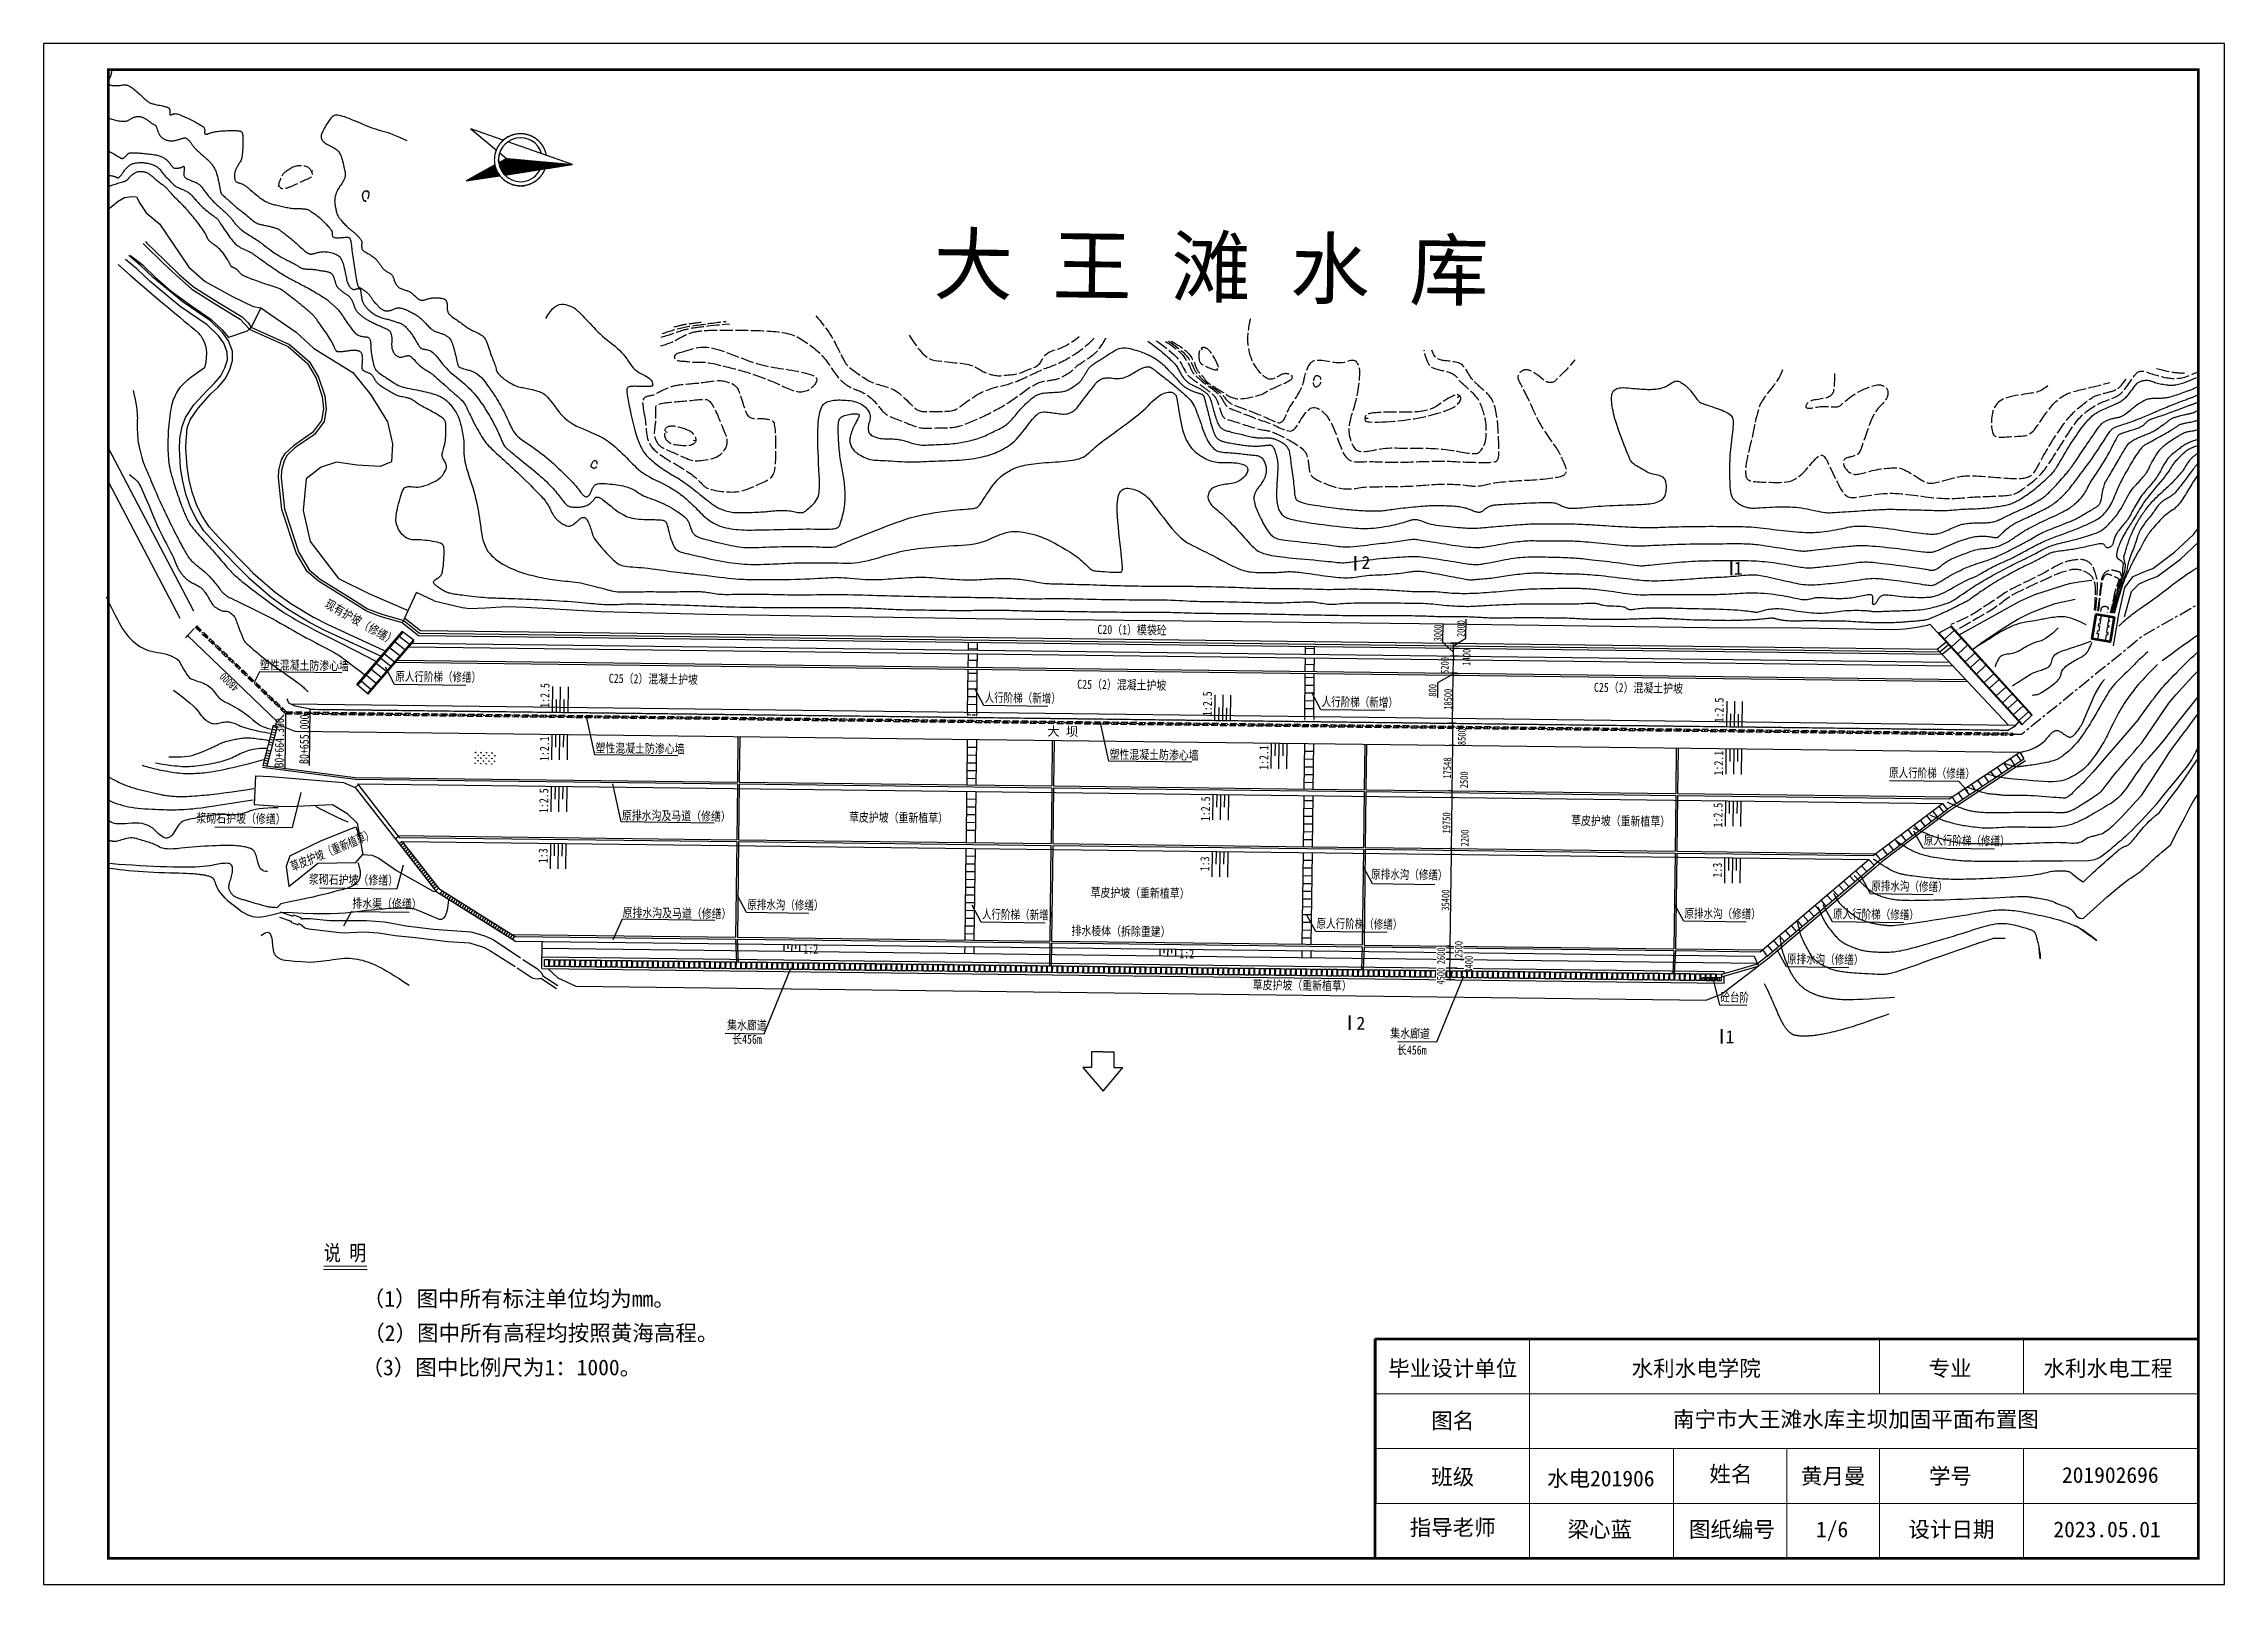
# Model space of a CAD drawing. Header units: millimetres. Extents: x 2456 to 5353, y 685 to 1986.
# Drawn here: x 4461 to 5302, y 698 to 1292 of the extents above; entities that cross this region are included whole.
import ezdxf
from ezdxf.enums import TextEntityAlignment as Align

# ---------------------------------------------------------------- set-up
doc = ezdxf.new("R2010")
doc.units = ezdxf.units.MM
doc.set_wipeout_variables(frame=1)
for name, pattern in [('CENTER', [2, 1.25, -0.25, 0.25, -0.25]), ('DASH', [0.35, 0.25, -0.1]), ('X11', [6, 5, -1])]:
    doc.linetypes.add(name, pattern=pattern)
doc.layers.get('0').update_dxf_attribs({"color": 10})
doc.layers.add('0-剖面粗线TS', color=7, linetype='Continuous', lineweight=30)
doc.layers.add('0-平面结构线-TS', color=6, linetype='Continuous', lineweight=30)
for name, color, linetype in [('0-外框', 6, 'Continuous'), ('2文字', 7, 'Continuous'), ('5C 大坝标注', 7, 'Continuous'), ('DGX', 8, 'Continuous'), ('DSX', 8, 'Continuous'), ('TXT-NOTE', 2, 'Continuous'), ('图框', 7, 'Continuous'), ('指北针', 7, 'Continuous'), ('符号', 9, 'Continuous')]:
    doc.layers.add(name, color=color, linetype=linetype)
doc.layers.get('符号').off()
doc.styles.add('HT', font='', dxfattribs={"width": 0.8})
doc.styles.add('HZ', font='rs.shx', dxfattribs={"width": 0.8, "bigfont": 'hztxt.shx'})
doc.styles.add('宋体', font='')
doc.styles.get('HT').set_extended_font_data('SimHei')
doc.styles.get('宋体').set_extended_font_data('SimSun')
doc.dimstyles.new('BLcr1000m', dxfattribs={"dimtxt": 3, "dimasz": 0.005, "dimexe": 1.25, "dimexo": 1, "dimgap": 0.4, "dimtad": 1, "dimdec": 0, "dimlfac": 1000, "dimzin": 0, "dimdsep": 46, "dimtxsty": 'HT', "dimblk": '_DIMX', "dimcen": -0.09, "dimclrd": 256, "dimclrt": 256, "dimaunit": 1, "dimadec": 0, "dimazin": 0, "dimtfac": 1, "dimtdec": 0, "dimtmove": 2, "dimatfit": 3, "dimldrblk": '_DIMX', "dimfxl": 1, "dimfrac": 2, "dimtolj": 1, "dimtzin": 0, "dimarcsym": 0})

msp = doc.modelspace()

# ---------------------------------------------------------------- texts
at = {"layer": '2文字', "color": 0, "linetype": 'Continuous', "style": '宋体'}
for s, height, p in [('（1）图中所有标注单位均为mm。', 6.086447, (4644.3619, 808.4692)), ('（2）图中所有高程均按照黄海高程。', 6.086447, (4652.8842, 795.2261)), ('（3）图中比例尺为1：1000。', 6.086447, (4637.655, 781.9615)), ('毕业设计单位', 6.08645, (5004.5458, 781.6113)), ('水利水电学院', 6.08645, (5098.4473, 781.6113)), ('专业', 6.08645, (5196.3775, 781.6113)), ('水利水电工程', 6.08645, (5257.2313, 781.6113)), ('图名', 6.08645, (5004.5458, 761.4466)), ('南宁市大王滩水库主坝加固平面布置图', 6.086447, (5160.032, 761.9722)), ('班级', 6.08645, (5004.5458, 739.7795)), ('水电201906', 6.08645, (5061.6562, 739.1445)), ('姓名', 6.08645, (5111.8155, 740.8828)), ('黄月曼', 6.08645, (5151.2726, 740.0611)), ('学号', 6.08645, (5196.4837, 740.0611)), ('201902696', 6.08645, (5258.1354, 740.472)), ('指导老师', 6.08645, (5004.5458, 720.2619)), ('梁心蓝', 6.08645, (5061.2612, 719.5179)), ('图纸编号', 6.08645, (5112.2265, 719.5179)), ('设计日期', 6.08645, (5196.8948, 719.5179)), ('1/6', 6.08645, (5150.8616, 719.5179)), ('2023.05.01', 6.08645, (5256.9023, 719.5179))]:
    msp.add_text(s, height=height, dxfattribs=at).set_placement(p, align=Align.MIDDLE_CENTER)
at = {"layer": '5C 大坝标注', "style": 'HT'}
for s, height, p in [('大 王 滩 水 库', 22.43523, (4804.2354, 1196.1983)), ('2', 5, (4969.3243, 1089.8191, 90)), ('1', 5, (5112.9019, 1087.6306)), ('2', 5, (4967.395, 912.199)), ('1', 5, (5109.7565, 906.941))]:
    msp.add_text(s, height=height, rotation=359.2960761, dxfattribs=at).set_placement(p)
at = {"layer": '5C 大坝标注', "color": 0, "style": 'HT'}
for s, rotation, width, p in [('现有护坡（修缮）', 330.5956508, 0.8, (4569.2737, 1075.3132)), ('原人行阶梯（修缮）', 359.2960761, 0.75, (4596.7456, 1046.6765)), ('1:2.5', 89.2960762, 0.8, (4656.1104, 1036.2266)), ('C25（2）混凝土护坡', 359.2960761, 0.8, (4679.0829, 1045.8696)), ('C25（2）混凝土护坡', 359.2960761, 0.8, (4859.73, 1043.6092)), ('C25（2）混凝土护坡', 359.2960761, 0.8, (5058.9903, 1042.4284)), ('人行阶梯（新增）', 359.2960761, 0.75, (4824.0096, 1038.5183)), ('1:2.5', 89.2960762, 0.8, (4911.6055, 1033.0387)), ('人行阶梯（新增）', 359.2960761, 0.75, (4953.9998, 1036.9212)), ('1:2.5', 89.2960762, 0.8, (5108.9446, 1030.6141)), ('B0+664.300', 89.2960762, 0.8, (4553.6702, 1013.2056, -109.196)), ('B0+655.000', 89.2960762, 0.8, (4563.2832, 1014.5876, -109.196)), ('1:2.1', 89.2960761, 0.8, (4655.9447, 1015.7123)), ('塑性混凝土防渗心墙', 359.2960761, 0.8, (4673.9211, 1019.0658, -337.59)), ('塑性混凝土防渗心墙', 359.2960761, 0.8, (4872.1712, 1016.63, -337.59)), ('1:2.1', 89.2960761, 0.8, (4933.3791, 1012.3036)), ('1:2.1', 89.2960761, 0.8, (5108.7785, 1010.1486)), ('1:2.5', 89.2960761, 0.8, (4655.6984, 995.6658)), ('1:2.5', 89.2960761, 0.8, (4910.878, 992.5306)), ('原排水沟及马道（修缮）', 359.2960761, 0.8, (4684.1045, 993.1584, -127.342)), ('草皮护坡（重新植草）', 359.2960761, 0.8, (4771.7181, 992.4291, 105.124)), ('草皮护坡（重新植草）', 359.2960761, 0.8, (5050.1963, 991.1364, 105.124)), ('1:2.5', 89.2960761, 0.8, (5108.5322, 990.1021)), ('1:3', 89.2960761, 0.8, (4655.4646, 976.3509)), ('1:3', 89.2960761, 0.8, (4910.6442, 973.2157)), ('1:3', 89.2960761, 0.8, (5108.2984, 970.7872)), ('草皮护坡（重新植草）', 359.2960761, 0.8, (4864.8663, 963.3877, 97.195)), ('原排水沟（修缮）', 359.2960761, 0.75, (4973.0912, 970.4418)), ('原排水沟及马道（修缮）', 359.2960761, 0.8, (4684.3734, 955.6341, -135.271)), ('原排水沟（修缮）', 359.2960761, 0.75, (4732.4668, 958.7341)), ('人行阶梯（新增）', 359.2960761, 0.75, (4822.9833, 954.9849)), ('原排水沟（修缮）', 359.2960761, 0.75, (5093.9057, 955.3668)), ('排水棱体（拆除重建）', 359.2960761, 0.8, (4857.5236, 948.6513)), ('原人行阶梯（修缮）', 359.2960761, 0.75, (4952.0211, 951.4348)), ('1:2', 358.9228553, 0.8, (4754.0947, 941.5478)), ('1:2', 358.9228553, 0.8, (4899.0805, 939.7454)), ('草皮护坡（重新植草）', 359.2960761, 0.8, (4927.3938, 927.7622)), ('集水廊道', 359.2960761, 0.8, (4724.7049, 912.2626, -232.466)), ('长456m', 359.2960761, 0.8, (4726.6743, 906.8155, -232.466))]:
    msp.add_text(s, height=3.5, rotation=rotation, dxfattribs=dict(at, width=width)).set_placement(p)
at = {"layer": '5C 大坝标注', "style": 'HT'}
for s, rotation, width, p in [('C20（1）模袋砼', 359.2960761, 0.8, (4867.4957, 1064.7309, -112.042)), ('塑性混凝土防渗心墙', 359.2960761, 0.8, (4544.5257, 1051.0823, -232.466)), ('原人行阶梯（修缮）', 359.2960761, 0.75, (5172.8229, 1009.5548)), ('浆砌石护坡（修缮）', 359.2960761, 0.8, (4520.0583, 992.0497, 15.124)), ('草皮护坡（重新植草）', 22.4624332, 0.7, (4557.1767, 973.2131)), ('原人行阶梯（修缮）', 359.2960761, 0.75, (5186.2222, 983.5568)), ('浆砌石护坡（修缮）', 359.2960761, 0.8, (4563.4403, 968.4327, 106.124)), ('原排水沟（修缮）', 359.2960761, 0.75, (5165.9632, 965.9178)), ('排水渠（修缮）', 359.2960761, 0.8, (4580.1621, 959.185, 105.124)), ('原人行阶梯（修缮）', 359.2960761, 0.75, (5151.2212, 955.107, 92)), ('原排水沟（修缮）', 359.2960761, 0.75, (5133.4891, 937.7865)), ('砼台阶', 359.2960761, 0.75, (5107.7596, 922.9934)), ('集水廊道', 359.2960761, 0.8, (4980.4364, 909.0753, -232.466)), ('长456m', 359.2960761, 0.8, (4983.037, 902.6717, -232.466))]:
    msp.add_text(s, height=3.5, rotation=rotation, dxfattribs=dict(at, width=width)).set_placement(p)
at = {"layer": '5C 大坝标注', "color": 0, "style": 'HT'}
msp.add_text('大 坝', height=3.5, rotation=359.2960761, dxfattribs=at).set_placement((4848.1732, 1025.4896, -347.591))
at = {"layer": 'TXT-NOTE', "color": 0, "style": 'HT', "width": 0.8}
msp.add_text('说 明', height=6, dxfattribs=at).set_placement((4577.3948, 823.1382), align=Align.CENTER)

# ---------------------------------------------------------------- blocks, each defined once
blk = doc.blocks.new('_DIMX')
at = {"const_width": 50}
blk.add_lwpolyline([(-70, -70), (70, 70)], dxfattribs=at)
blk = doc.blocks.new('*D171')
at = {"layer": '5C 大坝标注', "color": 0, "lineweight": -2, "transparency": 16777216}
for p, q in [((5005.63, 1030.28), (5003.28, 1030.3)), ((5005.53, 1021.78), (5003.18, 1021.81))]:
    blk.add_line(p, q, dxfattribs=at)
at = {"layer": '5C 大坝标注', "lineweight": -2, "transparency": 16777216}
blk.add_line((5004.53, 1030.28), (5004.43, 1021.79), dxfattribs=at)
at = {"layer": 'Defpoints', "color": 0, "transparency": 16777216}
for p in [(5006.63, 1030.26), (5004.43, 1021.79), (5006.53, 1021.76)]:
    blk.add_point(p, dxfattribs=at)
at = {"layer": '5C 大坝标注', "lineweight": -2, "transparency": 16777216, "xscale": 0.005, "yscale": 0.005, "zscale": 0.005}
for p, rotation in [((5004.53, 1030.29), 89.29607615479739), ((5004.43, 1021.79), 269.2960761547974)]:
    blk.add_blockref('_DIMX', p, dxfattribs=dict(at, rotation=rotation))
at = {"layer": '5C 大坝标注', "transparency": 16777216, "insert": (5008.06, 1025.11), "char_height": 3, "attachment_point": 5, "rotation": 89.29608, "style": 'HT'}
blk.add_mtext('\\A1;8500', dxfattribs=at)
blk = doc.blocks.new('*D172')
at = {"layer": '5C 大坝标注', "color": 0, "lineweight": -2, "transparency": 16777216}
for p, q in [((5005.53, 1021.78), (5003.18, 1021.81)), ((5003.65, 1004.25), (5002.96, 1004.26))]:
    blk.add_line(p, q, dxfattribs=at)
at = {"layer": '5C 大坝标注', "lineweight": -2, "transparency": 16777216}
blk.add_line((5004.43, 1021.78), (5004.21, 1004.25), dxfattribs=at)
at = {"layer": 'Defpoints', "color": 0, "transparency": 16777216}
for p in [(5006.53, 1021.76), (5004.21, 1004.24), (5004.65, 1004.24)]:
    blk.add_point(p, dxfattribs=at)
at = {"layer": '5C 大坝标注', "lineweight": -2, "transparency": 16777216, "xscale": 0.005, "yscale": 0.005, "zscale": 0.005}
for p, rotation in [((5004.43, 1021.79), 89.29607615479739), ((5004.21, 1004.24), 269.2960761547974)]:
    blk.add_blockref('_DIMX', p, dxfattribs=dict(at, rotation=rotation))
at = {"layer": '5C 大坝标注', "transparency": 16777216, "insert": (5002.42, 1013.04), "char_height": 3, "attachment_point": 5, "rotation": 89.29608, "style": 'HT'}
blk.add_mtext('\\A1;17548', dxfattribs=at)
blk = doc.blocks.new('*D173')
at = {"layer": '5C 大坝标注', "color": 0, "lineweight": -2, "transparency": 16777216}
for p, q in [((5003.65, 1004.25), (5002.96, 1004.26)), ((5004.71, 1001.74), (5005.43, 1001.73))]:
    blk.add_line(p, q, dxfattribs=at)
at = {"layer": '5C 大坝标注', "lineweight": -2, "transparency": 16777216}
blk.add_line((5004.21, 1004.24), (5004.18, 1001.75), dxfattribs=at)
at = {"layer": 'Defpoints', "color": 0, "transparency": 16777216}
for p in [(5003.71, 1001.75), (5004.18, 1001.74), (5004.65, 1004.24)]:
    blk.add_point(p, dxfattribs=at)
at = {"layer": '5C 大坝标注', "lineweight": -2, "transparency": 16777216, "xscale": 0.005, "yscale": 0.005, "zscale": 0.005}
for p, rotation in [((5004.18, 1001.74), 269.2960761547974), ((5004.21, 1004.24), 89.29607615479739)]:
    blk.add_blockref('_DIMX', p, dxfattribs=dict(at, rotation=rotation))
at = {"layer": '5C 大坝标注', "transparency": 16777216, "insert": (5008.94, 1008.5), "char_height": 3, "attachment_point": 5, "rotation": 89.29608, "style": 'HT'}
blk.add_mtext('\\A1;2500', dxfattribs=at)
blk = doc.blocks.new('*D174')
at = {"layer": '5C 大坝标注', "lineweight": -2, "transparency": 16777216}
blk.add_line((5004.18, 1001.74), (5003.94, 982), dxfattribs=at)
at = {"layer": '5C 大坝标注', "color": 0, "lineweight": -2, "transparency": 16777216}
for p, q in [((5004.71, 1001.74), (5005.43, 1001.73)), ((5004.46, 981.99), (5005.19, 981.98))]:
    blk.add_line(p, q, dxfattribs=at)
at = {"layer": 'Defpoints', "color": 0, "transparency": 16777216}
for p in [(5003.71, 1001.75), (5003.46, 982), (5003.94, 981.99)]:
    blk.add_point(p, dxfattribs=at)
at = {"layer": '5C 大坝标注', "lineweight": -2, "transparency": 16777216, "xscale": 0.005, "yscale": 0.005, "zscale": 0.005}
for p, rotation in [((5004.18, 1001.74), 89.29607615479739), ((5003.94, 981.99), 269.2960761547974)]:
    blk.add_blockref('_DIMX', p, dxfattribs=dict(at, rotation=rotation))
at = {"layer": '5C 大坝标注', "transparency": 16777216, "insert": (5002.14, 991.89), "char_height": 3, "attachment_point": 5, "rotation": 89.29608, "style": 'HT'}
blk.add_mtext('\\A1;19750', dxfattribs=at)
blk = doc.blocks.new('*D175')
at = {"layer": '5C 大坝标注', "lineweight": -2, "transparency": 16777216}
blk.add_line((5003.94, 981.99), (5003.91, 979.8), dxfattribs=at)
at = {"layer": '5C 大坝标注', "color": 0, "lineweight": -2, "transparency": 16777216}
for p, q in [((5004.44, 979.79), (5005.16, 979.78)), ((5004.46, 981.99), (5005.19, 981.98))]:
    blk.add_line(p, q, dxfattribs=at)
at = {"layer": 'Defpoints', "color": 0, "transparency": 16777216}
for p in [(5003.44, 979.8), (5003.46, 982), (5003.91, 979.79)]:
    blk.add_point(p, dxfattribs=at)
at = {"layer": '5C 大坝标注', "lineweight": -2, "transparency": 16777216, "xscale": 0.005, "yscale": 0.005, "zscale": 0.005}
for p, rotation in [((5003.91, 979.79), 269.2960761547974), ((5003.94, 981.99), 89.29607615479739)]:
    blk.add_blockref('_DIMX', p, dxfattribs=dict(at, rotation=rotation))
at = {"layer": '5C 大坝标注', "transparency": 16777216, "insert": (5009.22, 986.06), "char_height": 3, "attachment_point": 5, "rotation": 89.29608, "style": 'HT'}
blk.add_mtext('\\A1;2200', dxfattribs=at)
blk = doc.blocks.new('*D176')
at = {"layer": '5C 大坝标注', "lineweight": -2, "transparency": 16777216}
blk.add_line((5003.91, 979.79), (5003.48, 944.4), dxfattribs=at)
at = {"layer": '5C 大坝标注', "color": 0, "lineweight": -2, "transparency": 16777216}
for p, q in [((5004.44, 979.79), (5005.16, 979.78)), ((5003.52, 944.4), (5002.23, 944.41))]:
    blk.add_line(p, q, dxfattribs=at)
at = {"layer": 'Defpoints', "color": 0, "transparency": 16777216}
for p in [(5003.44, 979.8), (5003.48, 944.4), (5004.52, 944.38)]:
    blk.add_point(p, dxfattribs=at)
at = {"layer": '5C 大坝标注', "lineweight": -2, "transparency": 16777216, "xscale": 0.005, "yscale": 0.005, "zscale": 0.005}
for p, rotation in [((5003.91, 979.79), 89.29607615479739), ((5003.48, 944.4), 269.2960761547974)]:
    blk.add_blockref('_DIMX', p, dxfattribs=dict(at, rotation=rotation))
at = {"layer": '5C 大坝标注', "transparency": 16777216, "insert": (5001.78, 962.12), "char_height": 3, "attachment_point": 5, "rotation": 89.29608, "style": 'HT'}
blk.add_mtext('\\A1;35400', dxfattribs=at)
blk = doc.blocks.new('*D177')
at = {"layer": '5C 大坝标注', "color": 0, "lineweight": -2, "transparency": 16777216}
for p, q in [((5003.52, 944.4), (5002.23, 944.41)), ((5003.49, 941.9), (5002.2, 941.91))]:
    blk.add_line(p, q, dxfattribs=at)
at = {"layer": '5C 大坝标注', "lineweight": -2, "transparency": 16777216}
blk.add_line((5003.48, 944.39), (5003.44, 941.9), dxfattribs=at)
at = {"layer": '5C 大坝标注', "transparency": 16777216, "insert": (5006.86, 943.11), "char_height": 3, "attachment_point": 5, "rotation": 89.29608, "style": 'HT', "bg_fill": 3, "box_fill_scale": 1.1, "bg_fill_color": 256, "bg_fill_true_color": 13158600, "bg_fill_transparency": 0}
blk.add_mtext('\\A1;2500', dxfattribs=at)
at = {"layer": 'Defpoints', "color": 0, "transparency": 16777216}
for p in [(5004.52, 944.38), (5003.44, 941.9), (5004.49, 941.89)]:
    blk.add_point(p, dxfattribs=at)
at = {"layer": '5C 大坝标注', "lineweight": -2, "transparency": 16777216, "xscale": 0.005, "yscale": 0.005, "zscale": 0.005}
for p, rotation in [((5003.44, 941.9), 269.2960761547974), ((5003.48, 944.4), 89.29607615479739)]:
    blk.add_blockref('_DIMX', p, dxfattribs=dict(at, rotation=rotation))
blk = doc.blocks.new('*D178')
at = {"layer": '5C 大坝标注', "color": 0, "lineweight": -2, "transparency": 16777216}
for p, q in [((5003.45, 939.3), (5002.16, 939.31)), ((5003.49, 941.9), (5002.2, 941.91))]:
    blk.add_line(p, q, dxfattribs=at)
at = {"layer": '5C 大坝标注', "lineweight": -2, "transparency": 16777216}
blk.add_line((5003.44, 941.89), (5003.41, 939.3), dxfattribs=at)
at = {"layer": '5C 大坝标注', "transparency": 16777216, "insert": (5000.06, 940.64), "char_height": 3, "attachment_point": 5, "rotation": 89.29608, "style": 'HT', "bg_fill": 3, "box_fill_scale": 1.1, "bg_fill_color": 256, "bg_fill_true_color": 13158600, "bg_fill_transparency": 0}
blk.add_mtext('\\A1;2600', dxfattribs=at)
at = {"layer": 'Defpoints', "color": 0, "transparency": 16777216}
for p in [(5003.41, 939.3), (5004.45, 939.29), (5004.49, 941.89)]:
    blk.add_point(p, dxfattribs=at)
at = {"layer": '5C 大坝标注', "lineweight": -2, "transparency": 16777216, "xscale": 0.005, "yscale": 0.005, "zscale": 0.005}
for p, rotation in [((5003.44, 941.9), 89.29607615479739), ((5003.41, 939.3), 269.2960761547974)]:
    blk.add_blockref('_DIMX', p, dxfattribs=dict(at, rotation=rotation))
blk = doc.blocks.new('*D179')
at = {"layer": '5C 大坝标注', "color": 0, "lineweight": -2, "transparency": 16777216}
for p, q in [((5006.23, 935.86), (5002.12, 935.91)), ((5009.47, 939.22), (5002.16, 939.31))]:
    blk.add_line(p, q, dxfattribs=at)
at = {"layer": '5C 大坝标注', "lineweight": -2, "transparency": 16777216}
blk.add_line((5003.41, 939.29), (5003.37, 935.9), dxfattribs=at)
at = {"layer": 'Defpoints', "color": 0, "transparency": 16777216}
blk.add_point((5003.37, 935.9), dxfattribs=at)
at = {"layer": '5C 大坝标注', "lineweight": -2, "transparency": 16777216, "xscale": 0.005, "yscale": 0.005, "zscale": 0.005}
for p, rotation in [((5003.37, 935.9), 269.2960761547974), ((5003.41, 939.3), 89.29607615479739)]:
    blk.add_blockref('_DIMX', p, dxfattribs=dict(at, rotation=rotation))
at = {"layer": '5C 大坝标注', "transparency": 16777216, "insert": (5010.77, 937.4), "char_height": 3, "attachment_point": 5, "rotation": 89.29608, "style": 'HT', "bg_fill": 3, "box_fill_scale": 1.1, "bg_fill_color": 256, "bg_fill_true_color": 13158600, "bg_fill_transparency": 0}
blk.add_mtext('\\A1;3400', dxfattribs=at)
at = {"layer": 'Defpoints', "color": 0, "transparency": 16777216}
for p in [(5007.23, 935.85), (5010.47, 939.21)]:
    blk.add_point(p, dxfattribs=at)
blk = doc.blocks.new('*D180')
at = {"layer": '5C 大坝标注', "color": 0, "lineweight": -2, "transparency": 16777216}
for p, q in [((5007.2, 1048.76), (5003.51, 1048.8)), ((5005.63, 1030.28), (5003.28, 1030.3))]:
    blk.add_line(p, q, dxfattribs=at)
at = {"layer": '5C 大坝标注', "lineweight": -2, "transparency": 16777216}
blk.add_line((5004.53, 1030.29), (5004.76, 1048.78), dxfattribs=at)
at = {"layer": 'Defpoints', "color": 0, "transparency": 16777216}
for p in [(5004.76, 1048.79), (5008.2, 1048.75), (5006.63, 1030.26)]:
    blk.add_point(p, dxfattribs=at)
at = {"layer": '5C 大坝标注', "lineweight": -2, "transparency": 16777216, "xscale": 0.005, "yscale": 0.005, "zscale": 0.005}
for p, rotation in [((5004.76, 1048.79), 89.29607615479739), ((5004.53, 1030.29), 269.2960761547974)]:
    blk.add_blockref('_DIMX', p, dxfattribs=dict(at, rotation=rotation))
at = {"layer": '5C 大坝标注', "transparency": 16777216, "insert": (5002.73, 1039.56), "char_height": 3, "attachment_point": 5, "rotation": 89.29608, "style": 'HT'}
blk.add_mtext('\\A1;18500', dxfattribs=at)
blk = doc.blocks.new('*D181')
at = {"layer": '5C 大坝标注', "lineweight": -2, "transparency": 16777216}
for p, q in [((5000.72, 1061.39), (5000.82, 1068.79)), ((5004.86, 1057.69), (5000.72, 1061.39)), ((5004.84, 1056.19), (5004.88, 1059.18))]:
    blk.add_line(p, q, dxfattribs=at)
at = {"layer": '5C 大坝标注', "color": 0, "lineweight": -2, "transparency": 16777216}
for p, q in [((5006.83, 1056.16), (5003.59, 1056.2)), ((5006.87, 1059.16), (5003.63, 1059.2))]:
    blk.add_line(p, q, dxfattribs=at)
at = {"layer": 'Defpoints', "color": 0, "transparency": 16777216}
for p in [(5004.88, 1059.19), (5007.83, 1056.15), (5007.87, 1059.15)]:
    blk.add_point(p, dxfattribs=at)
at = {"layer": '5C 大坝标注', "lineweight": -2, "transparency": 16777216, "xscale": 0.005, "yscale": 0.005, "zscale": 0.005}
for p, rotation in [((5004.88, 1059.19), 89.29607615479739), ((5004.84, 1056.19), 269.2960761547974)]:
    blk.add_blockref('_DIMX', p, dxfattribs=dict(at, rotation=rotation))
at = {"layer": '5C 大坝标注', "transparency": 16777216, "insert": (4998.85, 1065.11), "char_height": 3, "attachment_point": 5, "rotation": 89.29608, "style": 'HT'}
blk.add_mtext('\\A1;3000', dxfattribs=at)
blk = doc.blocks.new('*D182')
at = {"layer": '5C 大坝标注', "lineweight": -2, "transparency": 16777216}
for p, q in [((5009.62, 1063.04), (5009.71, 1070.48)), ((5004.88, 1059.19), (5004.9, 1061.18)), ((5004.89, 1060.19), (5009.62, 1063.04))]:
    blk.add_line(p, q, dxfattribs=at)
at = {"layer": '5C 大坝标注', "color": 0, "lineweight": -2, "transparency": 16777216}
for p, q in [((5006.89, 1061.16), (5003.65, 1061.2)), ((5006.87, 1059.16), (5003.63, 1059.2))]:
    blk.add_line(p, q, dxfattribs=at)
at = {"layer": 'Defpoints', "color": 0, "transparency": 16777216}
for p in [(5004.9, 1061.19), (5007.89, 1061.15), (5007.87, 1059.15)]:
    blk.add_point(p, dxfattribs=at)
at = {"layer": '5C 大坝标注', "lineweight": -2, "transparency": 16777216, "xscale": 0.005, "yscale": 0.005, "zscale": 0.005}
for p, rotation in [((5004.88, 1059.19), 269.2960761547974), ((5004.9, 1061.19), 89.29607615479739)]:
    blk.add_blockref('_DIMX', p, dxfattribs=dict(at, rotation=rotation))
at = {"layer": '5C 大坝标注', "transparency": 16777216, "insert": (5007.75, 1066.78), "char_height": 3, "attachment_point": 5, "rotation": 89.29608, "style": 'HT'}
blk.add_mtext('\\A1;2000', dxfattribs=at)
blk = doc.blocks.new('*D183')
at = {"layer": '5C 大坝标注', "color": 0, "lineweight": -2, "transparency": 16777216}
for p, q in [((4519.25, 1066.81), (4515.81, 1063.21)), ((4553.91, 1033.6), (4550.47, 1030))]:
    blk.add_line(p, q, dxfattribs=at)
at = {"layer": '5C 大坝标注', "lineweight": -2, "transparency": 16777216}
blk.add_line((4516.68, 1064.11), (4551.33, 1030.91), dxfattribs=at)
at = {"layer": 'Defpoints', "color": 0, "transparency": 16777216}
for p in [(4519.95, 1067.53), (4551.33, 1030.91), (4554.6, 1034.32)]:
    blk.add_point(p, dxfattribs=at)
at = {"layer": '5C 大坝标注', "lineweight": -2, "transparency": 16777216, "xscale": 0.005, "yscale": 0.005, "zscale": 0.005}
for p, rotation in [((4516.68, 1064.12), 136.2183686084191), ((4551.33, 1030.91), 316.218368608419)]:
    blk.add_blockref('_DIMX', p, dxfattribs=dict(at, rotation=rotation))
at = {"layer": '5C 大坝标注', "transparency": 16777216, "insert": (4532.68, 1046.13), "char_height": 3, "attachment_point": 5, "rotation": 136.21837, "style": 'HT'}
blk.add_mtext('\\A1;48000', dxfattribs=at)
blk = doc.blocks.new('*X164')
at = {"color": 0}
for p, q in [((2.948, 5.027), (2.95, 5.029)), ((2.948, 5.013), (2.953, 5.017)), ((2.948, 4.999), (2.955, 5.006)), ((2.948, 4.985), (2.958, 4.995)), ((2.948, 4.97), (2.961, 4.983)), ((2.948, 4.956), (2.964, 4.972)), ((2.948, 4.942), (2.967, 4.961)), ((2.948, 4.928), (2.97, 4.949)), ((2.948, 4.914), (2.972, 4.938)), ((2.948, 4.9), (2.975, 4.927)), ((2.948, 4.886), (2.978, 4.916)), ((2.948, 4.871), (2.981, 4.904)), ((2.948, 4.857), (2.984, 4.893)), ((2.948, 4.843), (2.987, 4.882)), ((2.948, 4.829), (2.989, 4.87)), ((2.948, 4.815), (2.992, 4.859)), ((2.948, 4.801), (2.995, 4.848)), ((2.948, 4.787), (2.998, 4.836)), ((2.948, 4.772), (3.001, 4.825)), ((2.948, 4.758), (3.004, 4.814)), ((2.948, 4.744), (3.006, 4.802)), ((2.948, 4.73), (3.009, 4.791)), ((2.948, 4.716), (3.012, 4.78)), ((2.948, 4.702), (3.015, 4.768)), ((2.948, 4.688), (3.018, 4.757)), ((2.948, 4.673), (3.02, 4.746)), ((2.948, 4.659), (3.023, 4.735)), ((2.948, 4.645), (3.026, 4.723)), ((2.948, 4.631), (3.029, 4.712)), ((2.948, 4.617), (3.032, 4.701)), ((2.948, 4.603), (3.035, 4.689)), ((2.948, 4.589), (3.037, 4.678)), ((2.948, 4.574), (3.04, 4.667)), ((2.948, 4.56), (3.043, 4.655)), ((2.948, 4.546), (3.046, 4.644)), ((2.948, 4.532), (3.049, 4.633)), ((2.948, 4.518), (3.052, 4.621)), ((2.948, 4.504), (3.054, 4.61)), ((2.948, 4.49), (3.057, 4.599)), ((2.948, 4.475), (3.06, 4.587)), ((2.948, 4.461), (3.063, 4.576)), ((2.948, 4.447), (3.066, 4.565)), ((2.948, 4.433), (3.069, 4.554)), ((2.948, 4.419), (3.071, 4.542)), ((2.948, 4.405), (3.074, 4.531)), ((2.948, 4.391), (3.077, 4.52)), ((2.948, 4.376), (3.08, 4.508)), ((2.948, 4.362), (3.083, 4.497)), ((2.948, 4.348), (3.086, 4.486)), ((2.948, 4.334), (3.088, 4.474)), ((2.948, 4.32), (3.091, 4.463)), ((2.948, 4.306), (3.094, 4.452)), ((2.948, 4.292), (3.097, 4.44)), ((2.948, 4.277), (3.1, 4.429)), ((2.948, 4.263), (3.103, 4.418)), ((2.948, 4.249), (3.105, 4.406)), ((2.948, 4.235), (3.108, 4.395)), ((2.948, 4.221), (3.111, 4.384)), ((2.948, 4.207), (3.114, 4.372)), ((2.948, 4.193), (3.117, 4.361)), ((2.948, 4.178), (3.119, 4.35)), ((2.948, 4.164), (3.122, 4.339)), ((2.948, 4.15), (3.125, 4.327)), ((2.948, 4.136), (3.128, 4.316)), ((2.948, 4.122), (3.131, 4.305)), ((2.948, 4.108), (3.134, 4.293)), ((2.948, 4.094), (3.136, 4.282)), ((2.948, 4.079), (3.139, 4.271)), ((2.948, 4.065), (3.142, 4.259)), ((2.948, 4.051), (3.145, 4.248)), ((2.948, 4.037), (3.148, 4.237)), ((2.948, 4.023), (3.151, 4.225)), ((2.948, 4.009), (3.153, 4.214)), ((2.948, 3.995), (3.156, 4.203)), ((2.948, 3.98), (3.159, 4.191)), ((2.948, 3.966), (3.162, 4.18)), ((2.948, 3.952), (3.165, 4.169)), ((2.948, 3.938), (3.168, 4.158)), ((2.948, 3.924), (3.17, 4.146)), ((2.948, 3.91), (3.173, 4.135)), ((2.948, 3.896), (3.176, 4.124)), ((2.948, 3.881), (3.179, 4.112)), ((2.948, 3.867), (3.182, 4.101)), ((2.948, 3.853), (3.185, 4.09)), ((2.948, 3.839), (3.187, 4.078)), ((2.948, 3.825), (3.19, 4.067)), ((2.948, 3.811), (3.193, 4.056)), ((2.948, 3.797), (3.196, 4.044)), ((2.948, 3.782), (3.199, 4.033)), ((2.948, 3.768), (3.202, 4.022)), ((2.953, 3.759), (3.204, 4.01)), ((2.958, 3.75), (3.207, 3.999)), ((2.964, 3.742), (3.21, 3.988)), ((2.97, 3.733), (3.213, 3.977)), ((2.976, 3.725), (3.216, 3.965)), ((2.981, 3.717), (3.218, 3.954)), ((2.987, 3.708), (3.221, 3.943)), ((2.993, 3.7), (3.224, 3.931)), ((2.999, 3.691), (3.227, 3.92)), ((3.004, 3.683), (3.23, 3.909)), ((3.01, 3.675), (3.233, 3.897)), ((3.016, 3.666), (3.235, 3.886)), ((3.022, 3.658), (3.238, 3.875)), ((3.027, 3.65), (3.241, 3.863)), ((3.033, 3.641), (3.244, 3.852)), ((3.039, 3.633), (3.247, 3.841)), ((3.048, 3.627), (3.25, 3.829)), ((3.067, 3.633), (3.252, 3.818)), ((3.088, 3.639), (3.255, 3.807)), ((3.111, 3.648), (3.258, 3.795)), ((3.137, 3.66), (3.261, 3.784)), ((3.169, 3.679), (3.264, 3.773)), ((3.223, 3.718), (3.266, 3.76))]:
    blk.add_line(p, q, dxfattribs=at)
blk = doc.blocks.new('*X163')
at = {"color": 0}
for p, q in [((3.096, 3.549), (3.11, 3.562)), ((3.102, 3.54), (3.132, 3.57)), ((3.108, 3.532), (3.157, 3.581)), ((3.114, 3.524), (3.185, 3.595)), ((3.119, 3.515), (3.219, 3.615)), ((3.125, 3.507), (3.276, 3.658)), ((3.131, 3.498), (3.292, 3.66)), ((3.137, 3.49), (3.295, 3.648)), ((3.142, 3.482), (3.298, 3.637)), ((3.148, 3.473), (3.301, 3.626)), ((3.154, 3.465), (3.303, 3.614)), ((3.16, 3.457), (3.306, 3.603)), ((3.165, 3.448), (3.309, 3.592)), ((3.171, 3.44), (3.312, 3.581)), ((3.177, 3.431), (3.315, 3.569)), ((3.183, 3.423), (3.317, 3.558)), ((3.188, 3.415), (3.32, 3.547)), ((3.194, 3.406), (3.323, 3.535)), ((3.2, 3.398), (3.326, 3.524)), ((3.206, 3.389), (3.329, 3.513)), ((3.211, 3.381), (3.332, 3.501)), ((3.217, 3.373), (3.334, 3.49)), ((3.223, 3.364), (3.337, 3.479)), ((3.229, 3.356), (3.34, 3.467)), ((3.234, 3.347), (3.343, 3.456)), ((3.24, 3.339), (3.346, 3.445)), ((3.246, 3.331), (3.349, 3.433)), ((3.252, 3.322), (3.351, 3.422)), ((3.257, 3.314), (3.354, 3.411)), ((3.263, 3.305), (3.357, 3.4)), ((3.269, 3.297), (3.36, 3.388)), ((3.275, 3.289), (3.363, 3.377)), ((3.28, 3.28), (3.366, 3.366)), ((3.286, 3.272), (3.368, 3.354)), ((3.292, 3.263), (3.371, 3.343)), ((3.298, 3.255), (3.374, 3.332)), ((3.303, 3.247), (3.377, 3.32)), ((3.309, 3.238), (3.38, 3.309)), ((3.315, 3.23), (3.383, 3.298)), ((3.321, 3.222), (3.385, 3.286)), ((3.326, 3.213), (3.388, 3.275)), ((3.332, 3.205), (3.391, 3.264)), ((3.338, 3.196), (3.394, 3.252)), ((3.344, 3.188), (3.397, 3.241)), ((3.349, 3.18), (3.4, 3.23)), ((3.355, 3.171), (3.402, 3.218)), ((3.361, 3.163), (3.405, 3.207)), ((3.367, 3.154), (3.408, 3.196)), ((3.372, 3.146), (3.411, 3.185)), ((3.378, 3.138), (3.414, 3.173)), ((3.384, 3.129), (3.416, 3.162)), ((3.39, 3.121), (3.419, 3.151)), ((3.395, 3.112), (3.422, 3.139)), ((3.401, 3.104), (3.425, 3.128)), ((3.407, 3.096), (3.428, 3.117)), ((3.413, 3.087), (3.431, 3.105)), ((3.418, 3.079), (3.433, 3.094)), ((3.424, 3.07), (3.436, 3.083)), ((3.43, 3.062), (3.439, 3.071)), ((3.436, 3.054), (3.442, 3.06)), ((3.441, 3.045), (3.445, 3.049)), ((3.447, 3.037), (3.448, 3.037))]:
    blk.add_line(p, q, dxfattribs=at)
blk = doc.blocks.new('zbz')
at = {"layer": '指北针'}
blk.add_lwpolyline([(-1.44, -4.82), (0, -5.04), (1.44, -4.82), (5.04, -10.07), (3.44, -3.68), (4.11, -2.9), (4.62, -2.01), (4.93, -1.02), (5.04, 0), (4.92, 1.09), (4.56, 2.13), (3.99, 3.07), (3.24, 3.86), (2.32, 4.47), (1.3, 4.86), (0, 10.07), (-1.3, 4.86), (-2.3, 4.48), (-3.19, 3.89), (-3.94, 3.13), (-4.52, 2.23), (-4.88, 1.22), (-5.03, 0.16), (-4.95, -0.91), (-4.65, -1.93), (-4.14, -2.87), (-3.44, -3.68), (-5.04, -10.07)], close=True, dxfattribs=at)
blk.add_wipeout([(-1.44, -4.82), (0, -5.04), (1.44, -4.82), (5.04, -10.07), (3.44, -3.68), (4.11, -2.9), (4.62, -2.01), (4.93, -1.02), (5.04, 0), (4.92, 1.09), (4.56, 2.13), (3.99, 3.07), (3.24, 3.86), (2.32, 4.47), (1.3, 4.86), (0, 10.07), (-1.3, 4.86), (-2.3, 4.48), (-3.19, 3.89), (-3.94, 3.13), (-4.52, 2.23), (-4.88, 1.22), (-5.03, 0.16), (-4.95, -0.91), (-4.65, -1.93), (-4.14, -2.87), (-3.44, -3.68), (-5.04, -10.07)]).dxf.layer = '指北针'
for p, q in [((0, 10.07), (-3.21, -2.76)), ((0, -2.72), (0, 10.07)), ((3.21, -2.76), (0, 10.07)), ((-3.44, -3.68), (-5.04, -10.07)), ((-0.96, -4.12), (0, -2.72)), ((0, -2.72), (0.96, -4.12)), ((5.04, -10.07), (3.44, -3.68)), ((-5.04, -10.07), (-1.44, -4.82)), ((1.44, -4.82), (5.04, -10.07))]:
    blk.add_line(p, q, dxfattribs=at)
at = {"layer": '指北针', "const_width": 0.252}
blk.add_lwpolyline([(-1.3, 4.86, 1.014443), (1.44, -4.82, 0.115834), (3.44, -3.68, 0.588844), (1.3, 4.86)], format="xyb", dxfattribs=at)
at = {"layer": '指北针'}
blk.add_lwpolyline([(0.96, -4.12, -0.114616), (-0.96, -4.12), (0, -2.72)], format="xyb", close=True, dxfattribs=at)
for start, end in [(111.2477, 283.0769), (319.3202, 68.7523), (283.0769, 319.3202)]:
    blk.add_arc((0, 0), 4.23, start, end, dxfattribs=at)
at = {"layer": '指北针', "xscale": 10.07, "yscale": 10.07, "zscale": 10.07}
for name in ['*X164', '*X163']:
    blk.add_blockref(name, (-29.69, -40.64), dxfattribs=at)
at = {"layer": '指北针', "style": 'HZ', "width": 0.8, "flags": 1}
blk.add_attdef('09/28/12', text='', height=0.0201, dxfattribs=at).set_placement((0, 0), align=Align.MIDDLE)
blk = doc.blocks.new('*D184')
at = {"layer": '5C 大坝标注', "lineweight": -2, "transparency": 16777216}
for p, q in [((4998.71, 1045.83), (4998.64, 1040.11)), ((5004.76, 1049.19), (4998.71, 1045.83)), ((5004.76, 1048.79), (5004.77, 1049.59)), ((5004.76, 1048.79), (5004.77, 1049.59)), ((5004.76, 1048.78), (5004.76, 1048.78)), ((5004.77, 1049.59), (5004.77, 1049.6))]:
    blk.add_line(p, q, dxfattribs=at)
at = {"layer": '5C 大坝标注', "color": 0, "lineweight": -2, "transparency": 16777216}
for p, q in [((5006.2, 1048.77), (5003.51, 1048.8)), ((5006.21, 1049.57), (5003.52, 1049.6))]:
    blk.add_line(p, q, dxfattribs=at)
at = {"layer": 'Defpoints', "color": 0, "transparency": 16777216}
for p in [(5004.77, 1049.59), (5007.2, 1048.76), (5007.21, 1049.56)]:
    blk.add_point(p, dxfattribs=at)
at = {"layer": '5C 大坝标注', "lineweight": -2, "transparency": 16777216, "xscale": 0.005, "yscale": 0.005, "zscale": 0.005}
for p, rotation in [((5004.76, 1048.79), 89.29607615479739), ((5004.77, 1049.59), 269.2960761547974)]:
    blk.add_blockref('_DIMX', p, dxfattribs=dict(at, rotation=rotation))
at = {"layer": '5C 大坝标注', "transparency": 16777216, "insert": (4996.76, 1042.99), "char_height": 3, "attachment_point": 5, "rotation": 89.29608, "style": 'HT'}
blk.add_mtext('\\A1;800', dxfattribs=at)
blk = doc.blocks.new('*D185')
at = {"layer": '5C 大坝标注', "color": 0, "lineweight": -2, "transparency": 16777216}
for p, q in [((5005.28, 1054.78), (5003.58, 1054.8)), ((5005.21, 1049.58), (5003.52, 1049.6))]:
    blk.add_line(p, q, dxfattribs=at)
at = {"layer": '5C 大坝标注', "lineweight": -2, "transparency": 16777216}
blk.add_line((5004.77, 1049.59), (5004.83, 1054.78), dxfattribs=at)
at = {"layer": 'Defpoints', "color": 0, "transparency": 16777216}
for p in [(5004.83, 1054.79), (5006.28, 1054.77), (5006.21, 1049.57)]:
    blk.add_point(p, dxfattribs=at)
at = {"layer": '5C 大坝标注', "lineweight": -2, "transparency": 16777216, "xscale": 0.005, "yscale": 0.005, "zscale": 0.005}
for p, rotation in [((5004.83, 1054.79), 89.29607615479739), ((5004.77, 1049.59), 269.2960761547974)]:
    blk.add_blockref('_DIMX', p, dxfattribs=dict(at, rotation=rotation))
at = {"layer": '5C 大坝标注', "transparency": 16777216, "insert": (5001.5, 1052.58), "char_height": 3, "attachment_point": 5, "rotation": 89.29608, "style": 'HT'}
blk.add_mtext('\\A1;5200', dxfattribs=at)
blk = doc.blocks.new('*D186')
at = {"layer": '5C 大坝标注', "color": 0, "lineweight": -2, "transparency": 16777216}
for p, q in [((5005.4, 1054.78), (5003.58, 1054.8)), ((5005.42, 1056.18), (5003.6, 1056.2))]:
    blk.add_line(p, q, dxfattribs=at)
at = {"layer": '5C 大坝标注', "lineweight": -2, "transparency": 16777216}
blk.add_line((5004.85, 1056.18), (5004.83, 1054.79), dxfattribs=at)
at = {"layer": 'Defpoints', "color": 0, "transparency": 16777216}
for p in [(5004.83, 1054.79), (5006.4, 1054.77), (5006.42, 1056.17)]:
    blk.add_point(p, dxfattribs=at)
at = {"layer": '5C 大坝标注', "lineweight": -2, "transparency": 16777216, "xscale": 0.005, "yscale": 0.005, "zscale": 0.005}
for p, rotation in [((5004.83, 1054.79), 269.2960761547974), ((5004.85, 1056.19), 89.29607615479739)]:
    blk.add_blockref('_DIMX', p, dxfattribs=dict(at, rotation=rotation))
at = {"layer": '5C 大坝标注', "transparency": 16777216, "insert": (5009.89, 1055.78), "char_height": 3, "attachment_point": 5, "rotation": 89.29608, "style": 'HT'}
blk.add_mtext('\\A1;1400', dxfattribs=at)
blk = doc.blocks.new('*D187')
at = {"layer": '5C 大坝标注', "color": 0, "lineweight": -2, "transparency": 16777216}
for p, q in [((5005.23, 935.88), (5002.12, 935.91)), ((5005.18, 931.38), (5002.07, 931.41))]:
    blk.add_line(p, q, dxfattribs=at)
at = {"layer": '5C 大坝标注', "lineweight": -2, "transparency": 16777216}
blk.add_line((5003.37, 935.89), (5003.32, 931.4), dxfattribs=at)
at = {"layer": 'Defpoints', "color": 0, "transparency": 16777216}
for p in [(5006.23, 935.86), (5006.18, 931.36)]:
    blk.add_point(p, dxfattribs=at)
at = {"layer": '5C 大坝标注', "transparency": 16777216, "insert": (4999.97, 932.79), "char_height": 3, "attachment_point": 5, "rotation": 89.29608, "style": 'HT', "bg_fill": 3, "box_fill_scale": 1.1, "bg_fill_color": 256, "bg_fill_true_color": 13158600, "bg_fill_transparency": 0}
blk.add_mtext('\\A1;4500', dxfattribs=at)
at = {"layer": 'Defpoints', "color": 0, "transparency": 16777216}
blk.add_point((5003.32, 931.4), dxfattribs=at)
at = {"layer": '5C 大坝标注', "lineweight": -2, "transparency": 16777216, "xscale": 0.005, "yscale": 0.005, "zscale": 0.005}
for p, rotation in [((5003.37, 935.9), 89.29607615479739), ((5003.32, 931.4), 269.2960761547974)]:
    blk.add_blockref('_DIMX', p, dxfattribs=dict(at, rotation=rotation))

# ---------------------------------------------------------------- dimensions: what is measured, and where the dimension line sits
at = {"layer": '5C 大坝标注', "color": 0}
for base, p1, p2, picture, middle in [((5004.8761, 1059.1871), (5007.8291, 1056.1506), (5007.866, 1059.1503), '*D181', (5000.7292, 1061.7863)), ((5004.9007, 1061.1869), (5007.866, 1059.1503), (5007.8906, 1061.1502), '*D182', (5009.625, 1063.4448)), ((5004.7681, 1049.5877), (5007.2016, 1048.7577), (5007.2114, 1049.5577), '*D184', (4998.7026, 1045.4302))]:
    dim = msp.add_linear_dim(base=base, p1=p1, p2=p2, angle=89.2960762, dimstyle='BLcr1000m', override={"dimtmove": 1}, dxfattribs=at)
    dim.commit()
    dim.dimension.update_dxf_attribs({"geometry": picture, "text_midpoint": middle, "dimtype": 160})
dim = msp.add_aligned_dim(p1=(4519.9457, 1067.5288), p2=(4554.6008, 1034.317), distance=-4.7251, dimstyle='BLcr1000m', dxfattribs=at)
dim.commit()
dim.dimension.update_dxf_attribs({"geometry": '*D183', "text_midpoint": (4532.6776, 1046.1275)})
for base, p1, p2, picture, middle in [((5004.832, 1054.7873), (5006.4198, 1056.1679), (5006.4026, 1054.768), '*D186', (5009.8888, 1055.7781)), ((5004.832, 1054.7873), (5006.2115, 1049.5699), (5006.2754, 1054.7696), '*D185', (5001.5046, 1052.5789)), ((5004.4265, 1021.7898), (5006.6326, 1030.2633), (5006.5282, 1021.764), '*D171', (5008.0625, 1025.107)), ((5004.1802, 1001.7433), (5004.6544, 1004.2377), (5003.7069, 1001.7491), '*D173', (5008.9408, 1008.5023)), ((5003.9106, 979.7949), (5003.4643, 982.0006), (5003.4373, 979.8008), '*D175', (5009.2246, 986.0564))]:
    dim = msp.add_linear_dim(base=base, p1=p1, p2=p2, angle=89.2960762, dimstyle='BLcr1000m', dxfattribs=at)
    dim.commit()
    dim.dimension.update_dxf_attribs({"geometry": picture, "text_midpoint": middle, "dimtype": 160})
for base, p1, p2, picture, middle in [((5004.7582, 1048.7877), (5006.6326, 1030.2633), (5008.2015, 1048.7454), '*D180', (5002.7279, 1039.562)), ((5004.211, 1004.2431), (5006.5282, 1021.764), (5004.6544, 1004.2377), '*D172', (5002.4189, 1013.0398)), ((5003.9376, 981.9948), (5003.7069, 1001.7491), (5003.4643, 982.0006), '*D174', (5002.1422, 991.8926)), ((5003.4757, 944.3976), (5003.4373, 979.8008), (5004.5166, 944.3848), '*D176', (5001.7764, 962.1198))]:
    dim = msp.add_linear_dim(base=base, p1=p1, p2=p2, angle=89.2960762, dimstyle='BLcr1000m', dxfattribs=at)
    dim.commit()
    dim.dimension.update_dxf_attribs({"geometry": picture, "text_midpoint": middle})

# ---------------------------------------------------------------- hatches: boundary and pattern name
at = {"layer": '5C 大坝标注'}
h = msp.add_hatch(dxfattribs=at)
h.set_pattern_fill('GRASS', color=0, scale=2, angle=-2.1286628, style=0)
h.set_pattern_definition([(87.87133723, (-252165.0438, -1270492.535), (-1.02053148295, 1.09932501615), [0.28125, -1.8400703445]), (42.87133723, (-252165.0438, -1270492.535), (-1.0205314832, 1.0993250164), [0.28125, -1.21875]), (132.87133723, (-252165.0438, -1270492.535), (-1.0993250164, -1.0205314832), [0.28125, -1.21875])])
h.paths.add_polyline_path([(4636.0389, 1019.6826), (4627.6021, 1019.9962), (4627.4073, 1014.7543), (4635.844, 1014.4408)])

# ---------------------------------------------------------------- linework, layer by layer
at = {"color": 0, "linetype": 'ByBlock', "lineweight": 70}
for p, q in [((4974.5968, 708.3151), (4974.5968, 792.993)), ((4974.5968, 792.993), (5292.1389, 792.993)), ((4974.5968, 792.993), (4974.5968, 771.8235)), ((4974.5968, 771.8235), (4974.5968, 750.6541)), ((4974.5968, 750.6541), (4974.5968, 729.4846))]:
    msp.add_line(p, q, dxfattribs=at)
at = {"color": 0, "linetype": 'ByBlock', "lineweight": 18}
for p, q in [((5034.1359, 708.3151), (5034.1359, 792.993)), ((5169.0913, 771.8235), (5169.0913, 792.993)), ((5224.6612, 771.8235), (5224.6612, 792.993)), ((4974.5968, 771.8235), (5292.1389, 771.8235)), ((4974.5968, 750.6541), (5292.1389, 750.6541)), ((5089.7058, 708.3151), (5089.7058, 750.6541)), ((5133.3678, 708.3151), (5133.3678, 750.6541)), ((5169.0913, 708.3151), (5169.0913, 750.6541)), ((5224.6612, 708.3151), (5224.6612, 750.6541)), ((4974.5968, 729.4846), (5292.1389, 729.4846))]:
    msp.add_line(p, q, dxfattribs=at)
at = {"color": 252, "lineweight": 60, "true_color": 0x939598}
msp.add_lwpolyline([(5259.629, 1071.2235), (5258.0807, 1061.6985), (5251.1714, 1062.8217), (5252.7197, 1072.3467)], close=True, dxfattribs=at)
at = {"color": 252, "true_color": 0x939598, "flags": 128}
for points in [[(5254.4933, 1070.792), (5254.4291, 1070.3971), (5254.0836, 1070.4533), (5254.0146, 1070.0289), (5254.3601, 1069.9727), (5254.1194, 1068.4922), (5253.6259, 1068.5724), (5253.5136, 1067.8814), (5254.0071, 1067.8012), (5253.6862, 1065.8271), (5253.1433, 1065.9154), (5252.9877, 1064.958), (5253.5305, 1064.8697), (5253.1455, 1062.5008)], [(5257.4544, 1070.3106), (5257.3902, 1069.9158), (5257.7357, 1069.8596), (5257.6667, 1069.4352), (5257.3212, 1069.4914), (5257.0805, 1068.0108), (5257.5741, 1067.9306), (5257.4617, 1067.2396), (5256.9682, 1067.3199), (5256.6473, 1065.3458), (5257.1902, 1065.2575), (5257.0346, 1064.3001), (5256.4917, 1064.3883), (5256.1066, 1062.0194)]]:
    msp.add_lwpolyline(points, dxfattribs=at)
at = {"color": 252, "true_color": 0x939598, "extrusion": (0, 0, -1)}
msp.add_ellipse((5254.0984, 1070.8557), major_axis=(0.2006, 1.2338), ratio=0.32, start_param=6.28298963, end_param=7.8536562, dxfattribs=at)
at = {"color": 252, "true_color": 0x939598}
msp.add_ellipse((5257.8491, 1070.246), major_axis=(0.2006, 1.2338), ratio=0.32, start_param=6.28298963, end_param=7.8536562, dxfattribs=at)
at = {"layer": '0-剖面粗线TS', "color": 252, "linetype": 'Continuous', "true_color": 0x939598, "flags": 128}
for points in [[(4544.9418, 1190.4443), (4558.4885, 1181.0141), (4565.2595, 1174.9387), (4580.4051, 1165.5063), (4587.3366, 1156.9466), (4593.7657, 1146.5506), (4595.7148, 1138.0821), (4595.2765, 1131.1), (4590.9892, 1129.2538), (4581.9993, 1129.8289), (4574.1122, 1131.0053), (4568.1523, 1129.0735), (4562.4261, 1124.588), (4561.273, 1112.3393), (4563.8922, 1100.3205), (4574.9157, 1086.1141), (4586.7898, 1080.2545), (4601.7401, 1073.7544)], [(5263.7709, 1082.5818), (5266.9859, 1086.9318), (5271.6668, 1088.9271), (5274.503, 1090.0016), (5282.9169, 1096.2994), (5290.172, 1103.0596), (5292.1389, 1105.6653)], [(5269.2345, 1084.0856), (5269.2345, 1084.0856), (5272.9735, 1085.6794), (5276.2048, 1086.9035), (5285.1651, 1093.6103), (5292.1389, 1100.1084)], [(5205.0172, 1058.7414), (5208.556, 1061.4328), (5216.7927, 1067.01), (5222.2164, 1070.3234), (5227.3547, 1072.8305), (5231.9953, 1074.6686), (5236.9324, 1076.4053), (5244.6093, 1078.1129), (5244.6093, 1078.1129)], [(5259.4388, 1060.1407), (5261.4025, 1072.28), (5263.7708, 1082.5812)], [(5263.5833, 1071.3444), (5266.2744, 1081.1541), (5269.2345, 1084.0856)]]:
    msp.add_lwpolyline(points, dxfattribs=at)
at = {"layer": '0-剖面粗线TS', "color": 252, "linetype": 'Continuous', "true_color": 0x939598, "elevation": -0.12, "flags": 128}
for points in [[(4540.4189, 1182.2045), (4555.3845, 1175.5244), (4562.9156, 1169.0545), (4566.2445, 1163.3026), (4568.547, 1156.2671), (4569.0445, 1151.5652), (4568.3262, 1147.0592), (4564.8715, 1142.4155), (4557.466, 1137.296)], [(4540.8265, 1183.1177), (4555.9254, 1176.378), (4563.696, 1169.7023), (4567.1624, 1163.713), (4569.5303, 1156.4775), (4570.0529, 1151.5386), (4569.2751, 1146.6593), (4565.5756, 1141.6866), (4558.0346, 1136.4735), (4555.1108, 1133.6851), (4553.8587, 1131.4882), (4552.8312, 1127.711), (4552.7572, 1124.9709), (4554.0513, 1112.9057), (4559.44, 1096.3661), (4563.5898, 1089.4342), (4567.726, 1085.8338), (4579.1897, 1078.7514), (4586.0837, 1074.3754), (4591.6066, 1072.3125), (4600.0366, 1069.8842)], [(4599.5698, 1068.978), (4591.2928, 1071.3623), (4585.636, 1073.4752), (4578.6589, 1077.9039), (4567.131, 1085.026), (4562.8134, 1088.7842), (4558.5241, 1095.9492), (4553.0681, 1112.6953), (4551.7558, 1124.9309), (4551.8348, 1127.8578), (4552.9271, 1131.8732), (4554.331, 1134.3365), (4557.466, 1137.296)]]:
    msp.add_lwpolyline(points, dxfattribs=at)
at = {"layer": '0-剖面粗线TS', "color": 252, "linetype": 'Continuous', "true_color": 0x939598, "flags": 128}
msp.add_lwpolyline([(5199.9059, 1064.3514), (5222.153, 1076.7192, -0.04972402), (5231.4411, 1080.7341), (5240.2847, 1083.5538, -0.04685341), (5245.9483, 1084.7907), (5251.0731, 1085.4158)], format="xyb", dxfattribs=at)
at = {"layer": '0-剖面粗线TS', "color": 0, "linetype": 'Continuous', "flags": 128}
for points, elevation in [([(4599.5698, 1068.978), (4604.889, 1080.6848)], -0.12), ([(4611.7696, 1077.5585), (4622.5632, 1074.9749), (4625.5572, 1074.5323), (4631.5683, 1074.7836), (4639.6715, 1075.3505), (4646.9329, 1075.095), (4676.0265, 1073.4327), (4717.0272, 1072.3479), (4820.7519, 1070.6935), (4991.7361, 1068.7914), (5111.7504, 1067.1349), (5131.5874, 1067.231), (5174.5399, 1066.4784), (5179.0367, 1066.6495), (5183.5348, 1067.2912)], 98), ([(4599.5698, 1068.978), (4605.7274, 1064.0912)], -0.12), ([(4600.0366, 1069.8842), (4606.0814, 1065.0869)], -0.12), ([(4600.5034, 1070.7904), (4606.4354, 1066.0826)], -0.12), ([(4612.5453, 965.4458), (4643.0888, 946.3253)], 90.705), ([(4613.5727, 966.5724), (4643.0392, 948.126)], 90.705), ([(4614.8388, 965.7798), (4614.0741, 964.5016)], 90.705), ([(4616.5338, 964.7187), (4615.7589, 963.434)], 90.705), ([(4617.3813, 964.1881), (4616.6042, 962.9049)], 90.705), ([(4618.2289, 963.6575), (4617.4303, 962.3889)], 90.705), ([(4624.1534, 959.9565), (4623.3624, 958.693)], 90.705), ([(4626.6893, 958.369), (4625.8984, 957.1055)], 90.705), ([(4628.38, 957.3106), (4627.589, 956.0471)], 90.705), ([(4638.5245, 950.96), (4637.7336, 949.6965)], 90.705), ([(4639.37, 950.4308), (4638.579, 949.1673)], 90.705), ([(4640.2154, 949.9015), (4639.4244, 948.638)], 90.705), ([(4641.9063, 948.843), (4641.1153, 947.5795)], 90.705), ([(4642.7517, 948.3138), (4641.9608, 947.0503)], 90.705)]:
    msp.add_lwpolyline(points, dxfattribs=dict(at, elevation=elevation))
for points in [[(4611.7696, 1077.5585), (4604.889, 1080.6848)], [(4581.9586, 1045.2506), (4599.4669, 1065.6973)], [(4582.2625, 1044.9905), (4599.7708, 1065.4372)], [(4586.0395, 1041.714), (4603.7363, 1062.3809)], [(4586.3418, 1041.4521), (4604.0526, 1062.1352)], [(4604.0153, 1062.1642), (4599.4669, 1065.6973)], [(4545.7872, 1014.0454), (4549.8259, 1029.5704)], [(4547.2865, 1013.8511), (4551.2776, 1029.1927)], [(4548.9196, 1026.0864), (4550.3712, 1025.7088)], [(4549.1713, 1027.0542), (4550.623, 1026.6766)], [(4549.4231, 1028.022), (4550.8748, 1027.6444)], [(4549.6748, 1028.9898), (4551.1265, 1028.6121)], [(4549.8259, 1029.5704), (4551.2846, 1029.193)], [(4546.8175, 1017.968), (4548.2692, 1017.5904)], [(4547.0693, 1018.9358), (4548.5209, 1018.5581)], [(4547.321, 1019.9036), (4548.7727, 1019.5259)], [(4547.9125, 1022.2153), (4549.3642, 1021.8376)], [(4548.1643, 1023.1831), (4549.6159, 1022.8054)], [(4548.416, 1024.1508), (4549.8677, 1023.7732)], [(4548.6678, 1025.1186), (4550.1195, 1024.741)], [(4728.9239, 1025.1747), (4728.7083, 1007.628)], [(4729.6238, 1025.1661), (4729.4082, 1007.6194)], [(4850.1255, 1023.6856), (4849.91, 1006.1389)], [(4850.8255, 1023.677), (4850.6099, 1006.1303)], [(4970.6205, 1022.2051), (4970.4049, 1004.6585)], [(4971.3204, 1022.1965), (4971.1048, 1004.6499)], [(5090.7712, 1020.7289), (5090.5556, 1003.1822)], [(5091.4711, 1020.7203), (5091.2555, 1003.1736)], [(4542.7917, 1009.9795), (4542.2843, 998.9244), (4551.7825, 998.2772), (4555.7948, 998.2388), (4572.5647, 999.0376), (4578.0551, 995.6243), (4582.0453, 991.8203), (4584.2596, 979.7586), (4587.8157, 979.4865), (4590.4485, 978.3305), (4597.255, 973.5447), (4611.3116, 965.548), (4612.5453, 965.4458)], [(4545.6095, 1013.3626), (4581.2369, 1008.7446)], [(4545.7872, 1014.0454), (4581.3269, 1009.4388)], [(4546.0622, 1015.0646), (4547.5139, 1014.687)], [(4546.314, 1016.0324), (4547.7656, 1015.6548)], [(4546.5657, 1017.0002), (4548.0174, 1016.6226)], [(4728.6997, 1006.9281), (4728.4349, 985.3797)], [(4729.3996, 1006.9195), (4729.1349, 985.3711)], [(4849.9014, 1005.439), (4849.6366, 983.8906)], [(4850.6013, 1005.4304), (4850.3365, 983.882)], [(4970.3963, 1003.9585), (4970.1315, 982.4101)], [(4971.0962, 1003.9499), (4970.8315, 982.4015)], [(5090.547, 1002.4823), (5090.2822, 980.9339)], [(5091.2469, 1002.4737), (5090.9822, 980.9253)], [(4597.815, 984.3074), (4612.5453, 965.4458)], [(4599.3605, 984.7654), (4613.565, 966.5772)], [(4728.4263, 984.6798), (4727.973, 947.7826)], [(4729.1263, 984.6712), (4728.6729, 947.774)], [(4849.628, 983.1906), (4849.1747, 946.2934)], [(4850.3279, 983.182), (4849.8746, 946.2848)], [(4970.1229, 981.7102), (4969.6696, 944.813)], [(4970.8229, 981.7016), (4970.3695, 944.8044)], [(5090.2736, 980.234), (5089.8203, 943.3368)], [(5090.9736, 980.2254), (5090.5202, 943.3282)], [(4611.0003, 969.8474), (4609.8231, 968.9177)], [(4611.6212, 969.0661), (4610.444, 968.1364)], [(4612.237, 968.2776), (4611.0598, 967.3479)], [(4612.8546, 967.4868), (4611.6774, 966.5571)], [(4613.4686, 966.7006), (4612.3789, 965.7196)], [(4614.918, 963.9703), (4615.7095, 965.2347)], [(4619.076, 963.1272), (4618.2938, 961.8453)], [(4619.9236, 962.5966), (4619.1277, 961.3252)], [(4620.7688, 962.0675), (4619.9778, 960.804)], [(4621.6128, 961.5362), (4620.8218, 960.2728)], [(4622.4567, 961.005), (4621.6657, 959.7415)], [(4623.3081, 960.4857), (4622.5172, 959.2222)], [(4624.9886, 959.4112), (4624.1976, 958.1477)], [(4625.8325, 958.88), (4625.0416, 957.6165)], [(4552.0885, 955.5687), (4556.6138, 954.0265), (4556.475, 953.5925), (4559.2784, 952.607), (4559.4389, 953.0637), (4560.2455, 952.7934), (4561.863, 951.4088), (4563.42, 951.0216), (4576.4045, 949.5047), (4584.7404, 949.8256), (4590.307, 949.4893), (4596.6878, 948.4211), (4604.5481, 947.6682), (4617.0358, 946.1786), (4625.336, 945.7004), (4630.7974, 943.9142), (4633.2761, 942.6433), (4642.9375, 936.5776)], [(4552.4196, 957.6365), (4557.3023, 955.9725), (4557.4945, 956.4606), (4560.2761, 955.3655), (4560.1758, 954.9647), (4560.9238, 954.7774), (4561.0214, 954.9643), (4563.993, 955), (4571.5335, 954.2637), (4585.5934, 954.2127), (4592.554, 953.7357), (4600.9752, 952.1537), (4611.4637, 950.9123), (4625.9102, 949.9386), (4630.9228, 948.4855), (4634.4821, 946.9216), (4645.0976, 939.832)], [(4627.5204, 957.8174), (4626.7295, 956.5539)], [(4629.2083, 956.7549), (4628.4174, 955.4914)], [(4630.0523, 956.2237), (4629.2613, 954.9602)], [(4630.8963, 955.6924), (4630.1053, 954.4289)], [(4631.7402, 955.1612), (4630.9492, 953.8977)], [(4632.5842, 954.6299), (4631.7932, 953.3664)], [(4633.4281, 954.0986), (4632.6372, 952.8351)], [(4634.2721, 953.5674), (4633.4811, 952.3039)], [(4635.116, 953.0361), (4634.3251, 951.7726)], [(4635.96, 952.5049), (4635.169, 951.2414)], [(4636.8039, 951.9736), (4636.013, 950.7101)], [(4637.6479, 951.4423), (4636.8569, 950.1788)], [(4641.0504, 949.36), (4640.2595, 948.0965)], [(4727.9644, 947.0826), (4728.3048, 938.2778)], [(4728.6643, 947.074), (4728.9663, 938.2696)], [(4849.1661, 945.5935), (4849.058, 936.7941)], [(4849.866, 945.5849), (4849.7579, 936.7855)], [(4969.661, 944.113), (4969.3447, 935.3162)], [(4970.3609, 944.1044), (4969.9866, 935.3084)], [(5089.8117, 942.6368), (5089.399, 933.8412)], [(5090.5116, 942.6282), (5089.9775, 933.8341)], [(4643.8139, 936.0274), (4649.5168, 932.1858), (4650.6123, 931.8577), (4652.1398, 931.7387), (4652.867, 931.9789), (4658.8929, 928.0682)], [(4645.957, 939.2581), (4651.5555, 935.5797), (4653.102, 934.1002), (4653.7225, 932.9674), (4659.4931, 929.1838)], [(5108.2633, 932.5652), (5122.324, 936.6021)], [(5108.2761, 933.6093), (5122.048, 937.5633)]]:
    msp.add_lwpolyline(points, dxfattribs=at)
at = {"layer": '0-剖面粗线TS', "linetype": 'Continuous', "flags": 128}
for points, elevation in [([(5183.5348, 1067.2912), (5187.6872, 1068.1698), (5188.5466, 1068.4765)], 98), ([(5224.0499, 1029.6451), (5188.5466, 1068.4765)], 113.822), ([(5191.751, 1064.9717), (5196.7638, 1067.6504)], 113.822), ([(5224.2647, 1029.8547), (5192.0241, 1065.1176)], 113.822), ([(5194.233, 1062.7017), (5197.9231, 1066.0755)], 113.822), ([(5227.845, 1033.3487), (5196.5753, 1067.5497)], 113.822), ([(5228.0598, 1033.5584), (5196.8484, 1067.6956)], 113.822), ([(5196.9321, 1059.7495), (5200.6222, 1063.1234)], 113.822), ([(5199.4113, 1057.0379), (5203.1016, 1060.4119)], 113.822), ([(5202.1521, 1054.0027), (5205.8424, 1057.3767)], 113.822), ([(5204.2179, 1051.7803), (5207.8898, 1055.1375)], 113.822), ([(5206.5099, 1049.2734), (5210.1818, 1052.6306)], 113.822), ([(5216.6088, 1038.2283), (5220.2991, 1041.6023)], 113.822), ([(5218.6561, 1035.989), (5222.328, 1039.3462)], 113.822), ([(5220.8276, 1033.6321), (5224.5179, 1037.0062)], 227.644), ([(5222.8691, 1031.3812), (5226.5594, 1034.7552)], 113.822), ([(5224.0499, 1029.6451), (5228.0598, 1033.5584)], 113.822), ([(5196.0033, 1001.1866), (5223.1986, 1019.1019)], 105.438), ([(5198.6969, 999.3686), (5224.849, 1016.5966)], 105.438), ([(5211.9935, 1011.7203), (5213.7077, 1009.2571)], 105.438), ([(5214.4688, 1013.351), (5216.183, 1010.8878)], 105.438), ([(5216.9739, 1015.0013), (5218.6882, 1012.5381)], 105.438), ([(5219.4791, 1016.6515), (5221.1933, 1014.1884)], 105.438)]:
    msp.add_lwpolyline(points, dxfattribs=dict(at, elevation=elevation))
at = {"layer": '0-剖面粗线TS', "color": 252, "linetype": 'CENTER', "lineweight": 25, "ltscale": 4, "true_color": 0x939598, "flags": 128}
msp.add_lwpolyline([(5220.5506, 1026.1349), (5223.9526, 1026.0931), (5249.8302, 1047.1268), (5255.6829, 1051.884), (5270.5336, 1063.9548), (5292.1389, 1076.2587)], dxfattribs=at)
at = {"layer": '0-剖面粗线TS', "linetype": 'DASH', "lineweight": -3, "ltscale": 10, "flags": 128}
for points in [[(4520.2225, 1067.8176), (4519.6689, 1067.24)], [(5220.5555, 1026.5349), (5220.5457, 1025.7349)]]:
    msp.add_lwpolyline(points, dxfattribs=at)
at = {"layer": '0-剖面粗线TS', "color": 0, "linetype": 'DASH', "lineweight": -3, "ltscale": 10, "flags": 128}
for points in [[(4519.6689, 1067.24), (4554.4381, 1033.919)], [(4520.2225, 1067.8176), (4554.7636, 1034.7151)], [(4554.7636, 1034.7151), (5220.5555, 1026.5349)], [(4554.4381, 1033.919), (5220.5457, 1025.7349)]]:
    msp.add_lwpolyline(points, dxfattribs=at)
at = {"layer": '0-剖面粗线TS', "color": 0, "linetype": 'CENTER', "lineweight": -3, "ltscale": 2, "flags": 128}
for points in [[(4519.9457, 1067.5288), (4554.6008, 1034.317)], [(4554.6008, 1034.317), (5220.5506, 1026.1349)]]:
    msp.add_lwpolyline(points, dxfattribs=at)
at = {"layer": '0-剖面粗线TS', "color": 0, "linetype": 'Continuous', "lineweight": -3, "flags": 128}
for points in [[(4600.496, 1058.5968), (4596.5784, 1061.7091)], [(4602.2303, 1060.6221), (4598.3127, 1063.7344)], [(4598.5047, 1056.2713), (4594.5871, 1059.3836)]]:
    msp.add_lwpolyline(points, dxfattribs=at)
at = {"layer": '0-剖面粗线TS', "linetype": 'Continuous', "flags": 128}
for points in [[(5191.4241, 1058.8952), (5194.8007, 1061.6362)], [(5192.3687, 1057.8835), (5195.734, 1060.6154)], [(5200.5995, 1063.5929), (5196.566, 1068.0044)], [(5218.7212, 1029.6577), (5191.4241, 1058.8952)], [(5193.3255, 1056.8717), (5196.6726, 1059.5887)], [(4586.3418, 1041.4521), (4581.9598, 1045.2496)], [(5209.4848, 1046.0198), (5213.1751, 1049.3938)], [(5211.5505, 1043.7973), (5215.2224, 1047.1545)], [(5214.1861, 1040.8406), (5217.8764, 1044.2146)], [(5222.7796, 1030.9076), (5221.0655, 1028.974), (5218.8691, 1027.6557)], [(5221.985, 1018.3007), (5223.6992, 1015.8375)], [(5223.1986, 1019.1019), (5224.849, 1016.5966)], [(4542.7917, 1009.9795), (4548.7872, 1009.7788), (4576.8002, 1007.4287), (4581.3489, 1005.5147)], [(5225.3991, 1015.7615), (5199.247, 998.5335), (5195.7954, 996.225), (5170.0908, 976.8396), (5167.7466, 974.836), (5126.4159, 939.7382), (5123.0867, 937.1093), (5122.386, 936.7931)], [(5209.4713, 1010.0815), (5211.1855, 1007.6183)], [(4581.3489, 1005.5147), (4582.4725, 1006.5134)], [(4581.3489, 1005.5147), (4597.815, 984.3074)], [(4582.1498, 1006.9285), (4598.2008, 986.2798)], [(5197.0465, 1001.8738), (5198.6969, 999.3686)], [(5199.4983, 1003.4962), (5201.1487, 1000.991)], [(5201.9485, 1005.1036), (5203.6628, 1002.6404)], [(5204.4561, 1006.7629), (5206.1704, 1004.2997)], [(5206.9637, 1008.4222), (5208.6779, 1005.959)], [(5166.7034, 979.2949), (5193.3869, 999.4186)], [(5169.4887, 977.638), (5195.1933, 997.0234)], [(5184.8085, 992.9531), (5186.6448, 990.5802)], [(5187.1978, 994.7677), (5189.0341, 992.3947)], [(5189.5989, 996.5659), (5191.4353, 994.193)], [(5191.9942, 998.3723), (5193.8305, 995.9994)], [(5193.3869, 999.4186), (5195.1933, 997.0234)], [(5198.6969, 999.3686), (5195.1933, 997.0234)], [(4556.0897, 979.1431), (4568.345, 985.1434), (4581.487, 990.3634), (4583.1628, 985.7329)], [(4597.9547, 986.5964), (4596.7632, 985.6662)], [(4599.3605, 984.7654), (4598.1783, 983.8422)], [(4599.9186, 984.0509), (4598.7414, 983.1212)], [(5175.0257, 985.5754), (5176.8621, 983.2024)], [(5177.4209, 987.3817), (5179.2572, 985.0088)], [(5180.0305, 989.3241), (5181.8668, 986.9512)], [(5182.4133, 991.1468), (5184.2497, 988.7739)], [(4556.0897, 979.1431), (4554.7033, 975.0151), (4555.6658, 967.3632)], [(4555.6658, 967.3632), (4566.8817, 976.4163), (4581.5391, 976.5943), (4584.2596, 979.7586)], [(4600.5344, 983.2624), (4599.3572, 982.3327)], [(4601.1502, 982.4739), (4599.973, 981.5442)], [(4601.7636, 981.6883), (4600.5865, 980.7586)], [(4602.3818, 980.8968), (4601.2046, 979.9671)], [(4602.9976, 980.1083), (4601.8204, 979.1786)], [(4603.6134, 979.3198), (4602.4362, 978.3901)], [(4604.2268, 978.5343), (4603.0497, 977.6046)], [(4604.845, 977.7428), (4603.6678, 976.8131)], [(4605.4538, 976.9633), (4604.2766, 976.0336)], [(4606.0719, 976.1718), (4604.8947, 975.2421)], [(5123.1681, 942.227), (5165.0748, 977.8148)], [(5125.7962, 940.523), (5167.0993, 975.5982)], [(5165.0748, 977.8148), (5167.0993, 975.5982)], [(5169.4887, 977.638), (5167.0993, 975.5982)], [(5167.6168, 979.9837), (5169.4887, 977.638)], [(5170.2368, 981.9606), (5172.089, 979.5999)], [(5172.6305, 983.769), (5174.4668, 981.396)], [(4606.6729, 975.3667), (4605.4957, 974.437)], [(4607.3082, 974.5887), (4606.131, 973.659)], [(4607.9217, 973.8032), (4606.7445, 972.8735)], [(4608.5324, 973.0058), (4607.3552, 972.0761)], [(4609.1579, 972.2202), (4607.9808, 971.2905)], [(4609.7761, 971.4287), (4608.5989, 970.499)], [(4610.3777, 970.6299), (4609.2005, 969.7002)], [(5153.4014, 967.9015), (5155.4258, 965.6849)], [(5155.307, 969.5198), (5157.3314, 967.3032)], [(5157.5937, 971.4617), (5159.6181, 969.2451)], [(5159.8804, 973.4036), (5161.9048, 971.187)], [(5162.1702, 975.3482), (5164.1947, 973.1316)], [(5144.2251, 960.1089), (5146.1603, 957.8165)], [(5146.5171, 962.0446), (5148.4523, 959.7522)], [(5148.828, 964.0177), (5150.8524, 961.8011)], [(5151.1147, 965.9596), (5153.1391, 963.743)], [(5132.7916, 950.3994), (5134.7268, 948.107)], [(5135.0783, 952.3413), (5137.0135, 950.0489)], [(5137.365, 954.2832), (5139.3002, 951.9908)], [(5139.645, 956.2332), (5141.5801, 953.9408)], [(5141.9385, 958.1671), (5143.8737, 955.8747)], [(5123.9807, 942.917), (5125.7962, 940.523)], [(5125.9315, 944.5737), (5127.8666, 942.2813)], [(5128.2182, 946.5156), (5130.1533, 944.2232)], [(5130.5049, 948.4575), (5132.4401, 946.1651)], [(5120.7787, 940.4562), (5122.4428, 936.6636)], [(5125.7962, 940.523), (5122.048, 937.5633)]]:
    msp.add_lwpolyline(points, dxfattribs=at)
at = {"layer": '0-剖面粗线TS', "linetype": 'Continuous', "lineweight": -3, "flags": 128}
for points in [[(4593.359, 1050.2715), (4589.4434, 1053.3822)], [(4595.0135, 1052.2205), (4591.0978, 1055.3312)], [(4596.4158, 1053.8907), (4592.4982, 1057.003)], [(4587.3766, 1043.276), (4583.5618, 1046.5079)], [(4589.373, 1045.6059), (4585.5131, 1048.7866)], [(4591.3681, 1047.937), (4587.465, 1051.0661)]]:
    msp.add_lwpolyline(points, dxfattribs=at)
at = {"layer": '0-剖面粗线TS', "color": 0, "linetype": 'CENTER', "lineweight": -3, "flags": 128}
msp.add_lwpolyline([(4563.9185, 1035.7027), (5218.8691, 1027.6557)], dxfattribs=at)
at = {"layer": '0-平面结构线-TS', "color": 252, "true_color": 0x939598, "flags": 128}
for points in [[(4486.1389, 1228.6258), (4487.7158, 1229.718), (4489.8833, 1231.559), (4492.2832, 1233.0496), (4495.2123, 1233.3376), (4496.9192, 1233.2058), (4498.3865, 1230.5373), (4500.7215, 1227.1222), (4505.7833, 1222.8496), (4510.6935, 1215.6844), (4517.1792, 1206.0838), (4523.4796, 1200.6568), (4533.9784, 1194.8763), (4542.0082, 1191.0245), (4544.9418, 1190.4443)], [(4544.9418, 1190.4443), (4541.2013, 1182.9289)], [(4519.1081, 1073.5126), (4486.1389, 1136.3382)], [(4513.7952, 1070.7245), (4486.1389, 1123.426)]]:
    msp.add_lwpolyline(points, dxfattribs=at)
at = {"layer": '0-平面结构线-TS', "color": 252, "true_color": 0x939598, "elevation": -0.12, "flags": 128}
for points in [[(4499.5634, 1215.2884), (4500.0017, 1214.7941), (4506.9451, 1207.9947), (4511.0001, 1204.2399), (4512.4436, 1202.9745), (4518.3572, 1197.6544), (4527.6759, 1191.7423), (4536.9643, 1186.1376), (4540.4992, 1182.2833)], [(4500.4135, 1216.0285), (4500.8187, 1215.5717), (4507.7324, 1208.8014), (4513.3728, 1203.3145), (4513.3728, 1203.3145), (4518.9729, 1198.5986), (4528.269, 1192.7009), (4537.6855, 1187.019), (4539.9743, 1184.6621), (4540.6498, 1183.7867), (4541.2013, 1182.9289), (4540.8121, 1182.5747)], [(4513.7795, 1140.7892), (4514.5455, 1144.7677), (4515.9139, 1148.1883), (4519.1293, 1153.0151), (4524.0756, 1158.5116), (4526.9588, 1161.2732), (4529.4272, 1164.2418), (4531.0828, 1167.3046), (4532.0002, 1170.4425), (4531.9811, 1173.3245), (4530.6215, 1176.7952), (4528.6142, 1179.6689), (4524.2238, 1183.8684), (4513.8042, 1190.9987), (4502.2017, 1200.5871), (4497.1062, 1205.4603), (4492.6861, 1209.0559)], [(4516.2572, 1140.4564), (4516.4734, 1144.2021), (4517.6936, 1147.2525), (4520.7132, 1151.7853), (4525.5127, 1157.1186), (4528.4241, 1159.9073), (4531.0921, 1163.1159), (4532.943, 1166.5399), (4534.0021, 1170.1626), (4533.9786, 1173.7086), (4532.3971, 1177.7458), (4530.1402, 1180.977), (4525.4881, 1185.4266), (4515.0085, 1192.598), (4503.5317, 1202.0826), (4498.4306, 1206.9611), (4493.9482, 1210.6074)], [(4541.2013, 1182.9289), (4539.6365, 1181.4801), (4532.3995, 1179.0151)], [(4534.7569, 1091.9194), (4526.8259, 1100.2138), (4522.9884, 1104.5289), (4522.9884, 1104.5289), (4520.2455, 1108.756), (4517.8612, 1113.2242), (4516.0366, 1118.6519), (4516.0366, 1118.6519), (4514.7701, 1123.6315), (4513.9588, 1128.7126), (4513.488, 1136.284), (4513.6253, 1139.6416), (4513.7795, 1140.7892), (4513.7795, 1140.7892)], [(4536.5638, 1093.6471), (4528.664, 1101.9089), (4524.9825, 1106.0487), (4522.4008, 1110.0272), (4520.1647, 1114.2178), (4518.4362, 1119.3594), (4517.2209, 1124.1377), (4516.4465, 1128.9879), (4515.9912, 1136.3105), (4516.1185, 1139.4236), (4516.2572, 1140.4564)], [(4536.5219, 1093.6899), (4539.4136, 1090.8071), (4541.8147, 1088.3247), (4550.385, 1080.8764), (4556.5406, 1076.5112), (4565.2485, 1071.1837), (4570.5363, 1068.4697), (4592.4083, 1058.3909)], [(4534.7569, 1091.9194), (4537.6325, 1089.0527), (4540.093, 1086.5088), (4548.8382, 1078.9085), (4555.1635, 1074.4229), (4555.1635, 1074.4229), (4564.0237, 1069.0023), (4569.4419, 1066.2213), (4569.4419, 1066.2213), (4591.362, 1056.1203)]]:
    msp.add_lwpolyline(points, dxfattribs=at)
msp.add_lwpolyline([(4494.5955, 1210.6762), (4499.6597, 1206.7203, -0.02843115), (4499.6912, 1206.6928), (4504.1894, 1202.271), (4510.383, 1196.9306), (4518.1351, 1191.1647), (4525.5729, 1186.1486, -0.04126344), (4525.6202, 1186.1107), (4530.0502, 1181.9146, -0.0377277), (4530.0874, 1181.8736), (4532.3995, 1179.0151)], format="xyb", dxfattribs=at)
at = {"layer": '0-平面结构线-TS', "color": 0, "flags": 128}
for points in [[(4601.9987, 1059.7367), (5197.4691, 1052.4205)], [(4603.1851, 1061.1222), (5196.1468, 1053.8368)], [(4605.7274, 1064.0912), (5193.3132, 1056.8719)], [(4606.0814, 1065.0869), (5192.3687, 1057.8835)], [(4606.4354, 1066.0826), (5191.4241, 1058.8952)], [(4817.7709, 1058.4857), (4817.8077, 1061.4855)], [(4821.2706, 1058.4427), (4821.3075, 1061.4425)], [(4947.7611, 1056.8886), (4947.7979, 1059.8884)], [(4951.2608, 1056.8456), (4951.2977, 1059.8454)], [(4596.9141, 1053.7987), (5203.1364, 1046.3504)], [(4597.592, 1054.5904), (5202.3807, 1047.1597)], [(4817.6898, 1051.8862), (4817.7537, 1057.0858)], [(4821.1895, 1051.8432), (4821.2534, 1057.0428)], [(4947.68, 1050.2891), (4947.7439, 1055.4887)], [(4951.1797, 1050.2461), (4951.2436, 1055.4457)], [(4817.4773, 1034.5875), (4817.68, 1051.0863)], [(4820.977, 1034.5445), (4821.1797, 1051.0433)], [(4947.4674, 1032.9904), (4947.6701, 1049.4891)], [(4950.9672, 1032.9474), (4951.1699, 1049.4461)], [(4563.9185, 1035.7027), (4558.1509, 1036.8872), (4555.7601, 1038.055), (4555.1154, 1039.6541)], [(4556.2892, 1037.7966), (5221.6397, 1029.6218)], [(4564.2139, 1035.699), (5218.8691, 1027.6557)], [(4551.6279, 1029.814), (4558.0564, 1027.2741)], [(4558.0564, 1027.2741), (5223.1986, 1019.1019)], [(4817.3483, 1024.0883), (4817.1327, 1006.5416)], [(4820.848, 1024.0453), (4820.6324, 1006.4986)], [(4947.3384, 1022.4912), (4947.1229, 1004.9445)], [(4950.8382, 1022.4482), (4950.6226, 1004.9015)], [(4581.3269, 1009.4388), (4728.7083, 1007.628)], [(4581.2774, 1008.7394), (4728.6997, 1006.9281)], [(4582.1498, 1006.9285), (5193.3869, 999.4186)], [(4729.3996, 1006.9195), (4849.9014, 1005.439)], [(4729.4082, 1007.6194), (4849.91, 1006.1389)], [(4817.102, 1004.0418), (4816.8593, 984.2933)], [(4820.6017, 1003.9988), (4820.3591, 984.2503)], [(4850.6013, 1005.4304), (4970.3963, 1003.9585)], [(4850.6099, 1006.1303), (4970.4049, 1004.6585)], [(4947.0921, 1002.4447), (4946.8495, 982.6962)], [(4950.5919, 1002.4017), (4950.3492, 982.6532)], [(4971.0962, 1003.9499), (5090.547, 1002.4823)], [(4971.1048, 1004.6499), (5090.5556, 1003.1822)], [(5091.2469, 1002.4737), (5196.0033, 1001.1866)], [(5091.2555, 1003.1736), (5197.0465, 1001.8738)], [(4597.6256, 986.9869), (4728.4349, 985.3797)], [(4598.2008, 986.2798), (4728.4263, 984.6798)], [(4599.3605, 984.7654), (5165.0748, 977.8148)], [(4729.1263, 984.6712), (4849.628, 983.1906)], [(4729.1349, 985.3711), (4849.6366, 983.8906)], [(4816.8323, 982.0935), (4816.3974, 946.6961)], [(4820.332, 982.0505), (4819.8971, 946.6531)], [(4850.3279, 983.182), (4970.1229, 981.7102)], [(4850.3365, 983.882), (4970.1315, 982.4101)], [(4946.8225, 980.4964), (4946.3876, 945.099)], [(4950.3222, 980.4534), (4949.8873, 945.056)], [(4970.8229, 981.7016), (5090.2736, 980.234)], [(4970.8315, 982.4015), (5090.2822, 980.9339)], [(5090.9736, 980.2254), (5166.7034, 979.2949)], [(5090.9822, 980.9253), (5167.6168, 979.9837)], [(4641.8985, 948.8401), (4727.973, 947.7826)], [(4643.0392, 948.126), (4727.9644, 947.0826)], [(4643.0888, 946.3253), (5120.7787, 940.4562)], [(4653.2675, 935.6994), (4653.3965, 946.1986)], [(4653.3645, 943.5988), (5121.9258, 937.8419)], [(4728.6643, 947.074), (4849.1661, 945.5935)], [(4728.6729, 947.774), (4849.1747, 946.2934)], [(4816.3667, 944.1963), (4816.3347, 941.5965)], [(4819.8664, 944.1533), (4819.8345, 941.5535)], [(4849.866, 945.5849), (4969.661, 944.113)], [(4849.8746, 946.2848), (4969.6696, 944.813)], [(4946.3569, 942.5992), (4946.3249, 939.9994)], [(4949.8566, 942.5562), (4949.8246, 939.9564)], [(4970.3609, 944.1044), (5089.8117, 942.6368)], [(4970.3695, 944.8044), (5089.8203, 943.3368)], [(5090.5116, 942.6282), (5123.1681, 942.227)], [(5090.5202, 943.3282), (5123.9807, 942.917)], [(4653.2675, 935.6994), (5109.233, 930.0973)], [(4653.3227, 940.1991), (5109.2883, 934.5969)], [(4654.2797, 936.6871), (4654.3104, 939.1869)], [(4654.2797, 936.6871), (4655.9795, 936.6662)], [(4654.3104, 939.1869), (4656.0102, 939.166)], [(4655.7293, 935.6692), (4659.4984, 932.1127), (4666.4331, 928.8872)], [(4655.9795, 936.6662), (4656.0102, 939.166)], [(4656.2795, 936.6625), (4656.3102, 939.1623)], [(4656.2795, 936.6625), (4657.9794, 936.6416)], [(4656.3102, 939.1623), (4658.0101, 939.1414)], [(4657.9794, 936.6416), (4658.0101, 939.1414)], [(4658.2794, 936.6379), (4658.3101, 939.1377)], [(4658.2794, 936.6379), (4659.9792, 936.617)], [(4658.3101, 939.1377), (4660.0099, 939.1169)], [(4659.9792, 936.617), (4660.0099, 939.1169)], [(4660.2792, 936.6134), (4660.3099, 939.1132)], [(4660.2792, 936.6134), (4661.9791, 936.5925)], [(4660.3099, 939.1132), (4662.0098, 939.0923)], [(4661.9791, 936.5925), (4662.0098, 939.0923)], [(4662.2791, 936.5888), (4662.3098, 939.0886)], [(4662.2791, 936.5888), (4663.9789, 936.5679)], [(4662.3098, 939.0886), (4664.0096, 939.0677)], [(4663.9789, 936.5679), (4664.0096, 939.0677)], [(4664.2789, 936.5642), (4664.3096, 939.064)], [(4664.2789, 936.5642), (4665.9788, 936.5433)], [(4664.3096, 939.064), (4666.0095, 939.0431)], [(4665.9788, 936.5433), (4666.0095, 939.0431)], [(4666.2788, 936.5396), (4666.3095, 939.0395)], [(4666.2788, 936.5396), (4667.9786, 936.5188)], [(4666.3095, 939.0395), (4668.0093, 939.0186)], [(4667.9786, 936.5188), (4668.0093, 939.0186)], [(4668.2786, 936.5151), (4668.3093, 939.0149)], [(4668.2786, 936.5151), (4669.9785, 936.4942)], [(4668.3093, 939.0149), (4670.0092, 938.994)], [(4669.9785, 936.4942), (4670.0092, 938.994)], [(4670.2785, 936.4905), (4670.3092, 938.9903)], [(4670.2785, 936.4905), (4671.9783, 936.4696)], [(4670.3092, 938.9903), (4672.009, 938.9694)], [(4671.9783, 936.4696), (4672.009, 938.9694)], [(4672.2783, 936.4659), (4672.309, 938.9657)], [(4672.2783, 936.4659), (4673.9782, 936.4451)], [(4672.309, 938.9657), (4674.0089, 938.9449)], [(4673.9782, 936.4451), (4674.0089, 938.9449)], [(4674.2782, 936.4414), (4674.3089, 938.9412)], [(4674.2782, 936.4414), (4675.978, 936.4205)], [(4674.3089, 938.9412), (4676.0087, 938.9203)], [(4675.978, 936.4205), (4676.0087, 938.9203)], [(4676.278, 936.4168), (4676.3087, 938.9166)], [(4676.278, 936.4168), (4677.9779, 936.3959)], [(4676.3087, 938.9166), (4678.0086, 938.8957)], [(4677.9779, 936.3959), (4678.0086, 938.8957)], [(4678.2779, 936.3922), (4678.3086, 938.892)], [(4678.2779, 936.3922), (4679.9777, 936.3713)], [(4678.3086, 938.892), (4680.0084, 938.8711)], [(4679.9777, 936.3713), (4680.0084, 938.8711)], [(4680.2777, 936.3677), (4680.3084, 938.8675)], [(4680.2777, 936.3677), (4681.9776, 936.3468)], [(4680.3084, 938.8675), (4682.0083, 938.8466)], [(4681.9776, 936.3468), (4682.0083, 938.8466)], [(4682.2775, 936.3431), (4682.3083, 938.8429)], [(4682.2775, 936.3431), (4683.9774, 936.3222)], [(4682.3083, 938.8429), (4684.0081, 938.822)], [(4683.9774, 936.3222), (4684.0081, 938.822)], [(4684.2774, 936.3185), (4684.3081, 938.8183)], [(4684.2774, 936.3185), (4685.9773, 936.2976)], [(4684.3081, 938.8183), (4686.008, 938.7974)], [(4685.9773, 936.2976), (4686.008, 938.7974)], [(4686.2772, 936.2939), (4686.308, 938.7938)], [(4686.2772, 936.2939), (4687.9771, 936.2731)], [(4686.308, 938.7938), (4688.0078, 938.7729)], [(4687.9771, 936.2731), (4688.0078, 938.7729)], [(4688.2771, 936.2694), (4688.3078, 938.7692)], [(4688.2771, 936.2694), (4689.977, 936.2485)], [(4688.3078, 938.7692), (4690.0077, 938.7483)], [(4689.977, 936.2485), (4690.0077, 938.7483)], [(4690.2769, 936.2448), (4690.3077, 938.7446)], [(4690.2769, 936.2448), (4691.9768, 936.2239)], [(4690.3077, 938.7446), (4692.0075, 938.7237)], [(4691.9768, 936.2239), (4692.0075, 938.7237)], [(4692.2768, 936.2202), (4692.3075, 938.72)], [(4692.2768, 936.2202), (4693.9767, 936.1993)], [(4692.3075, 938.72), (4694.0074, 938.6992)], [(4693.9767, 936.1993), (4694.0074, 938.6992)], [(4694.2766, 936.1957), (4694.3074, 938.6955)], [(4694.2766, 936.1957), (4695.9765, 936.1748)], [(4694.3074, 938.6955), (4696.0072, 938.6746)], [(4695.9765, 936.1748), (4696.0072, 938.6746)], [(4696.2765, 936.1711), (4696.3072, 938.6709)], [(4696.2765, 936.1711), (4697.9764, 936.1502)], [(4696.3072, 938.6709), (4698.0071, 938.65)], [(4697.9764, 936.1502), (4698.0071, 938.65)], [(4698.2763, 936.1465), (4698.3071, 938.6463)], [(4698.2763, 936.1465), (4699.9762, 936.1256)], [(4698.3071, 938.6463), (4700.0069, 938.6254)], [(4699.9762, 936.1256), (4700.0069, 938.6254)], [(4700.2762, 936.1219), (4700.3069, 938.6218)], [(4700.2762, 936.1219), (4701.9761, 936.1011)], [(4700.3069, 938.6218), (4702.0068, 938.6009)], [(4701.9761, 936.1011), (4702.0068, 938.6009)], [(4702.276, 936.0974), (4702.3068, 938.5972)], [(4702.276, 936.0974), (4703.9759, 936.0765)], [(4702.3068, 938.5972), (4704.0066, 938.5763)], [(4703.9759, 936.0765), (4704.0066, 938.5763)], [(4704.2759, 936.0728), (4704.3066, 938.5726)], [(4704.2759, 936.0728), (4705.9758, 936.0519)], [(4704.3066, 938.5726), (4706.0065, 938.5517)], [(4705.9758, 936.0519), (4706.0065, 938.5517)], [(4706.2757, 936.0482), (4706.3065, 938.548)], [(4706.2757, 936.0482), (4707.9756, 936.0273)], [(4706.3065, 938.548), (4708.0063, 938.5272)], [(4707.9756, 936.0273), (4708.0063, 938.5272)], [(4708.2756, 936.0237), (4708.3063, 938.5235)], [(4708.2756, 936.0237), (4709.9755, 936.0028)], [(4708.3063, 938.5235), (4710.0062, 938.5026)], [(4709.9755, 936.0028), (4710.0062, 938.5026)], [(4710.2754, 935.9991), (4710.3061, 938.4989)], [(4710.2754, 935.9991), (4711.9753, 935.9782)], [(4710.3061, 938.4989), (4712.006, 938.478)], [(4711.9753, 935.9782), (4712.006, 938.478)], [(4712.2753, 935.9745), (4712.306, 938.4743)], [(4712.2753, 935.9745), (4713.9752, 935.9536)], [(4712.306, 938.4743), (4714.0059, 938.4534)], [(4713.9752, 935.9536), (4714.0059, 938.4534)], [(4714.2751, 935.9499), (4714.3058, 938.4498)], [(4714.2751, 935.9499), (4715.975, 935.9291)], [(4714.3058, 938.4498), (4716.0057, 938.4289)], [(4715.975, 935.9291), (4716.0057, 938.4289)], [(4716.275, 935.9254), (4716.3057, 938.4252)], [(4716.275, 935.9254), (4717.9749, 935.9045)], [(4716.3057, 938.4252), (4718.0056, 938.4043)], [(4717.9749, 935.9045), (4718.0056, 938.4043)], [(4718.2748, 935.9008), (4718.3055, 938.4006)], [(4718.2748, 935.9008), (4719.9747, 935.8799)], [(4718.3055, 938.4006), (4720.0054, 938.3797)], [(4719.9747, 935.8799), (4720.0054, 938.3797)], [(4720.2747, 935.8762), (4720.3054, 938.376)], [(4720.2747, 935.8762), (4721.9746, 935.8553)], [(4720.3054, 938.376), (4722.0053, 938.3552)], [(4721.9746, 935.8553), (4722.0053, 938.3552)], [(4722.2745, 935.8517), (4722.3052, 938.3515)], [(4722.2745, 935.8517), (4723.9744, 935.8308)], [(4722.3052, 938.3515), (4724.0051, 938.3306)], [(4723.9744, 935.8308), (4724.0051, 938.3306)], [(4724.2744, 935.8271), (4724.3051, 938.3269)], [(4724.2744, 935.8271), (4725.9743, 935.8062)], [(4724.3051, 938.3269), (4726.005, 938.306)], [(4725.9743, 935.8062), (4726.005, 938.306)], [(4726.2742, 935.8025), (4726.3049, 938.3023)], [(4726.2742, 935.8025), (4727.9741, 935.7816)], [(4726.3049, 938.3023), (4728.0048, 938.2814)], [(4727.9741, 935.7816), (4728.0048, 938.2814)], [(4728.2741, 935.7779), (4728.3048, 938.2778)], [(4728.2741, 935.7779), (4729.9739, 935.7571)], [(4728.3048, 938.2778), (4730.0047, 938.2569)], [(4729.9739, 935.7571), (4730.0047, 938.2569)], [(4730.2739, 935.7534), (4730.3046, 938.2532)], [(4730.2739, 935.7534), (4731.9738, 935.7325)], [(4730.3046, 938.2532), (4732.0045, 938.2323)], [(4731.9738, 935.7325), (4732.0045, 938.2323)], [(4732.2738, 935.7288), (4732.3045, 938.2286)], [(4732.2738, 935.7288), (4733.9736, 935.7079)], [(4732.3045, 938.2286), (4734.0044, 938.2077)], [(4733.9736, 935.7079), (4734.0044, 938.2077)], [(4734.2736, 935.7042), (4734.3043, 938.204)], [(4734.2736, 935.7042), (4735.9735, 935.6834)], [(4734.3043, 938.204), (4736.0042, 938.1832)], [(4735.9735, 935.6834), (4736.0042, 938.1832)], [(4736.2735, 935.6797), (4736.3042, 938.1795)], [(4736.2735, 935.6797), (4737.9733, 935.6588)], [(4736.3042, 938.1795), (4738.0041, 938.1586)], [(4737.9733, 935.6588), (4738.0041, 938.1586)], [(4738.2733, 935.6551), (4738.304, 938.1549)], [(4738.2733, 935.6551), (4739.9732, 935.6342)], [(4738.304, 938.1549), (4740.0039, 938.134)], [(4739.9732, 935.6342), (4740.0039, 938.134)], [(4740.2732, 935.6305), (4740.3039, 938.1303)], [(4740.2732, 935.6305), (4741.973, 935.6096)], [(4740.3039, 938.1303), (4742.0038, 938.1094)], [(4741.973, 935.6096), (4742.0038, 938.1094)], [(4742.273, 935.606), (4742.3037, 938.1058)], [(4742.273, 935.606), (4743.9729, 935.5851)], [(4742.3037, 938.1058), (4744.0036, 938.0849)], [(4743.9729, 935.5851), (4744.0036, 938.0849)], [(4744.2729, 935.5814), (4744.3036, 938.0812)], [(4744.2729, 935.5814), (4745.9727, 935.5605)], [(4744.3036, 938.0812), (4746.0035, 938.0603)], [(4745.9727, 935.5605), (4746.0035, 938.0603)], [(4746.2727, 935.5568), (4746.3034, 938.0566)], [(4746.2727, 935.5568), (4747.9726, 935.5359)], [(4746.3034, 938.0566), (4748.0033, 938.0357)], [(4747.9726, 935.5359), (4748.0033, 938.0357)], [(4748.2726, 935.5322), (4748.3033, 938.0321)], [(4748.2726, 935.5322), (4749.9724, 935.5114)], [(4748.3033, 938.0321), (4750.0032, 938.0112)], [(4749.9724, 935.5114), (4750.0032, 938.0112)], [(4750.2724, 935.5077), (4750.3031, 938.0075)], [(4750.2724, 935.5077), (4751.9723, 935.4868)], [(4750.3031, 938.0075), (4752.003, 937.9866)], [(4751.9723, 935.4868), (4752.003, 937.9866)], [(4752.2723, 935.4831), (4752.303, 937.9829)], [(4752.2723, 935.4831), (4753.9721, 935.4622)], [(4752.303, 937.9829), (4754.0029, 937.962)], [(4753.9721, 935.4622), (4754.0029, 937.962)], [(4754.2721, 935.4585), (4754.3028, 937.9583)], [(4754.2721, 935.4585), (4755.972, 935.4376)], [(4754.3028, 937.9583), (4756.0027, 937.9375)], [(4755.972, 935.4376), (4756.0027, 937.9375)], [(4756.272, 935.434), (4756.3027, 937.9338)], [(4756.272, 935.434), (4757.9718, 935.4131)], [(4756.3027, 937.9338), (4758.0026, 937.9129)], [(4757.9718, 935.4131), (4758.0026, 937.9129)], [(4758.2718, 935.4094), (4758.3025, 937.9092)], [(4758.2718, 935.4094), (4759.9717, 935.3885)], [(4758.3025, 937.9092), (4760.0024, 937.8883)], [(4759.9717, 935.3885), (4760.0024, 937.8883)], [(4760.2717, 935.3848), (4760.3024, 937.8846)], [(4760.2717, 935.3848), (4761.9715, 935.3639)], [(4760.3024, 937.8846), (4762.0022, 937.8637)], [(4761.9715, 935.3639), (4762.0022, 937.8637)], [(4762.2715, 935.3602), (4762.3022, 937.8601)], [(4762.2715, 935.3602), (4763.9714, 935.3394)], [(4762.3022, 937.8601), (4764.0021, 937.8392)], [(4763.9714, 935.3394), (4764.0021, 937.8392)], [(4764.2714, 935.3357), (4764.3021, 937.8355)], [(4764.2714, 935.3357), (4765.9712, 935.3148)], [(4764.3021, 937.8355), (4766.0019, 937.8146)], [(4765.9712, 935.3148), (4766.0019, 937.8146)], [(4766.2712, 935.3111), (4766.3019, 937.8109)], [(4766.2712, 935.3111), (4767.9711, 935.2902)], [(4766.3019, 937.8109), (4768.0018, 937.79)], [(4767.9711, 935.2902), (4768.0018, 937.79)], [(4768.2711, 935.2865), (4768.3018, 937.7863)], [(4768.2711, 935.2865), (4769.9709, 935.2656)], [(4768.3018, 937.7863), (4770.0016, 937.7655)], [(4769.9709, 935.2656), (4770.0016, 937.7655)], [(4770.2709, 935.262), (4770.3016, 937.7618)], [(4770.2709, 935.262), (4771.9708, 935.2411)], [(4770.3016, 937.7618), (4772.0015, 937.7409)], [(4771.9708, 935.2411), (4772.0015, 937.7409)], [(4772.2708, 935.2374), (4772.3015, 937.7372)], [(4772.2708, 935.2374), (4773.9706, 935.2165)], [(4772.3015, 937.7372), (4774.0013, 937.7163)], [(4773.9706, 935.2165), (4774.0013, 937.7163)], [(4774.2706, 935.2128), (4774.3013, 937.7126)], [(4774.2706, 935.2128), (4775.9705, 935.1919)], [(4774.3013, 937.7126), (4776.0012, 937.6917)], [(4775.9705, 935.1919), (4776.0012, 937.6917)], [(4776.2705, 935.1882), (4776.3012, 937.6881)], [(4776.2705, 935.1882), (4777.9703, 935.1674)], [(4776.3012, 937.6881), (4778.001, 937.6672)], [(4777.9703, 935.1674), (4778.001, 937.6672)], [(4778.2703, 935.1637), (4778.301, 937.6635)], [(4778.2703, 935.1637), (4779.9702, 935.1428)], [(4778.301, 937.6635), (4780.0009, 937.6426)], [(4779.9702, 935.1428), (4780.0009, 937.6426)], [(4780.2702, 935.1391), (4780.3009, 937.6389)], [(4780.2702, 935.1391), (4781.97, 935.1182)], [(4780.3009, 937.6389), (4782.0007, 937.618)], [(4781.97, 935.1182), (4782.0007, 937.618)], [(4782.27, 935.1145), (4782.3007, 937.6143)], [(4782.27, 935.1145), (4783.9699, 935.0936)], [(4782.3007, 937.6143), (4784.0006, 937.5935)], [(4783.9699, 935.0936), (4784.0006, 937.5935)], [(4784.2699, 935.09), (4784.3006, 937.5898)], [(4784.2699, 935.09), (4785.9697, 935.0691)], [(4784.3006, 937.5898), (4786.0004, 937.5689)], [(4785.9697, 935.0691), (4786.0004, 937.5689)], [(4786.2697, 935.0654), (4786.3004, 937.5652)], [(4786.2697, 935.0654), (4787.9696, 935.0445)], [(4786.3004, 937.5652), (4788.0003, 937.5443)], [(4787.9696, 935.0445), (4788.0003, 937.5443)], [(4788.2695, 935.0408), (4788.3003, 937.5406)], [(4788.2695, 935.0408), (4789.9694, 935.0199)], [(4788.3003, 937.5406), (4790.0001, 937.5197)], [(4789.9694, 935.0199), (4790.0001, 937.5197)], [(4790.2694, 935.0162), (4790.3001, 937.5161)], [(4790.2694, 935.0162), (4791.9693, 934.9954)], [(4790.3001, 937.5161), (4792, 937.4952)], [(4791.9693, 934.9954), (4792, 937.4952)], [(4792.2692, 934.9917), (4792.3, 937.4915)], [(4792.2692, 934.9917), (4793.9691, 934.9708)], [(4792.3, 937.4915), (4793.9998, 937.4706)], [(4793.9691, 934.9708), (4793.9998, 937.4706)], [(4794.2691, 934.9671), (4794.2998, 937.4669)], [(4794.2691, 934.9671), (4795.969, 934.9462)], [(4794.2998, 937.4669), (4795.9997, 937.446)], [(4795.969, 934.9462), (4795.9997, 937.446)], [(4796.2689, 934.9425), (4796.2997, 937.4423)], [(4796.2689, 934.9425), (4797.9688, 934.9217)], [(4796.2997, 937.4423), (4797.9995, 937.4215)], [(4797.9688, 934.9217), (4797.9995, 937.4215)], [(4798.2688, 934.918), (4798.2995, 937.4178)], [(4798.2688, 934.918), (4799.9687, 934.8971)], [(4798.2995, 937.4178), (4799.9994, 937.3969)], [(4799.9687, 934.8971), (4799.9994, 937.3969)], [(4800.2686, 934.8934), (4800.2994, 937.3932)], [(4800.2686, 934.8934), (4801.9685, 934.8725)], [(4800.2994, 937.3932), (4801.9992, 937.3723)], [(4801.9685, 934.8725), (4801.9992, 937.3723)], [(4802.2685, 934.8688), (4802.2992, 937.3686)], [(4802.2685, 934.8688), (4803.9684, 934.8479)], [(4802.2992, 937.3686), (4803.9991, 937.3478)], [(4803.9684, 934.8479), (4803.9991, 937.3478)], [(4804.2683, 934.8443), (4804.2991, 937.3441)], [(4804.2683, 934.8443), (4805.9682, 934.8234)], [(4804.2991, 937.3441), (4805.9989, 937.3232)], [(4805.9682, 934.8234), (4805.9989, 937.3232)], [(4806.2682, 934.8197), (4806.2989, 937.3195)], [(4806.2682, 934.8197), (4807.9681, 934.7988)], [(4806.2989, 937.3195), (4807.9988, 937.2986)], [(4807.9681, 934.7988), (4807.9988, 937.2986)], [(4808.268, 934.7951), (4808.2988, 937.2949)], [(4808.268, 934.7951), (4809.9679, 934.7742)], [(4808.2988, 937.2949), (4809.9986, 937.274)], [(4809.9679, 934.7742), (4809.9986, 937.274)], [(4810.2679, 934.7705), (4810.2986, 937.2704)], [(4810.2679, 934.7705), (4811.9678, 934.7497)], [(4810.2986, 937.2704), (4811.9985, 937.2495)], [(4811.9678, 934.7497), (4811.9985, 937.2495)], [(4812.2677, 934.746), (4812.2985, 937.2458)], [(4812.2677, 934.746), (4813.9676, 934.7251)], [(4812.2985, 937.2458), (4813.9983, 937.2249)], [(4813.9676, 934.7251), (4813.9983, 937.2249)], [(4814.2676, 934.7214), (4814.2983, 937.2212)], [(4814.2676, 934.7214), (4815.9675, 934.7005)], [(4814.2983, 937.2212), (4815.9982, 937.2003)], [(4815.9675, 934.7005), (4815.9982, 937.2003)], [(4816.2674, 934.6968), (4816.2982, 937.1966)], [(4816.2674, 934.6968), (4817.9673, 934.6759)], [(4816.2982, 937.1966), (4817.998, 937.1758)], [(4817.9673, 934.6759), (4817.998, 937.1758)], [(4818.2673, 934.6723), (4818.298, 937.1721)], [(4818.2673, 934.6723), (4819.9672, 934.6514)], [(4818.298, 937.1721), (4819.9979, 937.1512)], [(4819.9672, 934.6514), (4819.9979, 937.1512)], [(4820.2671, 934.6477), (4820.2978, 937.1475)], [(4820.2671, 934.6477), (4821.967, 934.6268)], [(4820.2978, 937.1475), (4821.9977, 937.1266)], [(4821.967, 934.6268), (4821.9977, 937.1266)], [(4822.267, 934.6231), (4822.2977, 937.1229)], [(4822.267, 934.6231), (4823.9669, 934.6022)], [(4822.2977, 937.1229), (4823.9976, 937.102)], [(4823.9669, 934.6022), (4823.9976, 937.102)], [(4824.2668, 934.5985), (4824.2975, 937.0984)], [(4824.2668, 934.5985), (4825.9667, 934.5777)], [(4824.2975, 937.0984), (4825.9974, 937.0775)], [(4825.9667, 934.5777), (4825.9974, 937.0775)], [(4826.2667, 934.574), (4826.2974, 937.0738)], [(4826.2667, 934.574), (4827.9666, 934.5531)], [(4826.2974, 937.0738), (4827.9973, 937.0529)], [(4827.9666, 934.5531), (4827.9973, 937.0529)], [(4828.2665, 934.5494), (4828.2972, 937.0492)], [(4828.2665, 934.5494), (4829.9664, 934.5285)], [(4828.2972, 937.0492), (4829.9971, 937.0283)], [(4829.9664, 934.5285), (4829.9971, 937.0283)], [(4830.2664, 934.5248), (4830.2971, 937.0246)], [(4830.2664, 934.5248), (4831.9663, 934.5039)], [(4830.2971, 937.0246), (4831.997, 937.0038)], [(4831.9663, 934.5039), (4831.997, 937.0038)], [(4832.2662, 934.5003), (4832.2969, 937.0001)], [(4832.2662, 934.5003), (4833.9661, 934.4794)], [(4832.2969, 937.0001), (4833.9968, 936.9792)], [(4833.9661, 934.4794), (4833.9968, 936.9792)], [(4834.2661, 934.4757), (4834.2968, 936.9755)], [(4834.2661, 934.4757), (4835.9659, 934.4548)], [(4834.2968, 936.9755), (4835.9967, 936.9546)], [(4835.9659, 934.4548), (4835.9967, 936.9546)], [(4836.2659, 934.4511), (4836.2966, 936.9509)], [(4836.2659, 934.4511), (4837.9658, 934.4302)], [(4836.2966, 936.9509), (4837.9965, 936.93)], [(4837.9658, 934.4302), (4837.9965, 936.93)], [(4838.2658, 934.4265), (4838.2965, 936.9264)], [(4838.2658, 934.4265), (4839.9656, 934.4057)], [(4838.2965, 936.9264), (4839.9964, 936.9055)], [(4839.9656, 934.4057), (4839.9964, 936.9055)], [(4840.2656, 934.402), (4840.2963, 936.9018)], [(4840.2656, 934.402), (4841.9655, 934.3811)], [(4840.2963, 936.9018), (4841.9962, 936.8809)], [(4841.9655, 934.3811), (4841.9962, 936.8809)], [(4842.2655, 934.3774), (4842.2962, 936.8772)], [(4842.2655, 934.3774), (4843.9653, 934.3565)], [(4842.2962, 936.8772), (4843.9961, 936.8563)], [(4843.9653, 934.3565), (4843.9961, 936.8563)], [(4844.2653, 934.3528), (4844.296, 936.8526)], [(4844.2653, 934.3528), (4845.9652, 934.3319)], [(4844.296, 936.8526), (4845.9959, 936.8318)], [(4845.9652, 934.3319), (4845.9959, 936.8318)], [(4846.2652, 934.3283), (4846.2959, 936.8281)], [(4846.2652, 934.3283), (4847.965, 934.3074)], [(4846.2959, 936.8281), (4847.9958, 936.8072)], [(4847.965, 934.3074), (4847.9958, 936.8072)], [(4848.265, 934.3037), (4848.2957, 936.8035)], [(4848.265, 934.3037), (4849.9649, 934.2828)], [(4848.2957, 936.8035), (4849.9956, 936.7826)], [(4849.9649, 934.2828), (4849.9956, 936.7826)], [(4850.2649, 934.2791), (4850.2956, 936.7789)], [(4850.2649, 934.2791), (4851.9647, 934.2582)], [(4850.2956, 936.7789), (4851.9955, 936.758)], [(4851.9647, 934.2582), (4851.9955, 936.758)], [(4852.2647, 934.2546), (4852.2954, 936.7544)], [(4852.2647, 934.2546), (4853.9646, 934.2337)], [(4852.2954, 936.7544), (4853.9953, 936.7335)], [(4853.9646, 934.2337), (4853.9953, 936.7335)], [(4854.2646, 934.23), (4854.2953, 936.7298)], [(4854.2646, 934.23), (4855.9644, 934.2091)], [(4854.2953, 936.7298), (4855.9952, 936.7089)], [(4855.9644, 934.2091), (4855.9952, 936.7089)], [(4856.2644, 934.2054), (4856.2951, 936.7052)], [(4856.2644, 934.2054), (4857.9643, 934.1845)], [(4856.2951, 936.7052), (4857.995, 936.6843)], [(4857.9643, 934.1845), (4857.995, 936.6843)], [(4858.2643, 934.1808), (4858.295, 936.6806)], [(4858.2643, 934.1808), (4859.9641, 934.16)], [(4858.295, 936.6806), (4859.9949, 936.6598)], [(4859.9641, 934.16), (4859.9949, 936.6598)], [(4860.2641, 934.1563), (4860.2948, 936.6561)], [(4860.2641, 934.1563), (4861.964, 934.1354)], [(4860.2948, 936.6561), (4861.9947, 936.6352)], [(4861.964, 934.1354), (4861.9947, 936.6352)], [(4862.264, 934.1317), (4862.2947, 936.6315)], [(4862.264, 934.1317), (4863.9638, 934.1108)], [(4862.2947, 936.6315), (4863.9946, 936.6106)], [(4863.9638, 934.1108), (4863.9946, 936.6106)], [(4864.2638, 934.1071), (4864.2945, 936.6069)], [(4864.2638, 934.1071), (4865.9637, 934.0862)], [(4864.2945, 936.6069), (4865.9944, 936.5861)], [(4865.9637, 934.0862), (4865.9944, 936.5861)], [(4866.2637, 934.0826), (4866.2944, 936.5824)], [(4866.2637, 934.0826), (4867.9635, 934.0617)], [(4866.2944, 936.5824), (4867.9942, 936.5615)], [(4867.9635, 934.0617), (4867.9942, 936.5615)], [(4868.2635, 934.058), (4868.2942, 936.5578)], [(4868.2635, 934.058), (4869.9634, 934.0371)], [(4868.2942, 936.5578), (4869.9941, 936.5369)], [(4869.9634, 934.0371), (4869.9941, 936.5369)], [(4870.2634, 934.0334), (4870.2941, 936.5332)], [(4870.2634, 934.0334), (4871.9632, 934.0125)], [(4870.2941, 936.5332), (4871.9939, 936.5123)], [(4871.9632, 934.0125), (4871.9939, 936.5123)], [(4872.2632, 934.0088), (4872.2939, 936.5087)], [(4872.2632, 934.0088), (4873.9631, 933.988)], [(4872.2939, 936.5087), (4873.9938, 936.4878)], [(4873.9631, 933.988), (4873.9938, 936.4878)], [(4874.2631, 933.9843), (4874.2938, 936.4841)], [(4874.2631, 933.9843), (4875.9629, 933.9634)], [(4874.2938, 936.4841), (4875.9936, 936.4632)], [(4875.9629, 933.9634), (4875.9936, 936.4632)], [(4876.2629, 933.9597), (4876.2936, 936.4595)], [(4876.2629, 933.9597), (4877.9628, 933.9388)], [(4876.2936, 936.4595), (4877.9935, 936.4386)], [(4877.9628, 933.9388), (4877.9935, 936.4386)], [(4878.2628, 933.9351), (4878.2935, 936.4349)], [(4878.2628, 933.9351), (4879.9626, 933.9142)], [(4878.2935, 936.4349), (4879.9933, 936.4141)], [(4879.9626, 933.9142), (4879.9933, 936.4141)], [(4880.2626, 933.9106), (4880.2933, 936.4104)], [(4880.2626, 933.9106), (4881.9625, 933.8897)], [(4880.2933, 936.4104), (4881.9932, 936.3895)], [(4881.9625, 933.8897), (4881.9932, 936.3895)], [(4882.2625, 933.886), (4882.2932, 936.3858)], [(4882.2625, 933.886), (4883.9623, 933.8651)], [(4882.2932, 936.3858), (4883.993, 936.3649)], [(4883.9623, 933.8651), (4883.993, 936.3649)], [(4884.2623, 933.8614), (4884.293, 936.3612)], [(4884.2623, 933.8614), (4885.9622, 933.8405)], [(4884.293, 936.3612), (4885.9929, 936.3403)], [(4885.9622, 933.8405), (4885.9929, 936.3403)], [(4886.2622, 933.8368), (4886.2929, 936.3367)], [(4886.2622, 933.8368), (4887.962, 933.816)], [(4886.2929, 936.3367), (4887.9927, 936.3158)], [(4887.962, 933.816), (4887.9927, 936.3158)], [(4888.262, 933.8123), (4888.2927, 936.3121)], [(4888.262, 933.8123), (4889.9619, 933.7914)], [(4888.2927, 936.3121), (4889.9926, 936.2912)], [(4889.9619, 933.7914), (4889.9926, 936.2912)], [(4890.2619, 933.7877), (4890.2926, 936.2875)], [(4890.2619, 933.7877), (4891.9617, 933.7668)], [(4890.2926, 936.2875), (4891.9924, 936.2666)], [(4891.9617, 933.7668), (4891.9924, 936.2666)], [(4892.2617, 933.7631), (4892.2924, 936.2629)], [(4892.2617, 933.7631), (4893.9616, 933.7422)], [(4892.2924, 936.2629), (4893.9923, 936.2421)], [(4893.9616, 933.7422), (4893.9923, 936.2421)], [(4894.2615, 933.7386), (4894.2923, 936.2384)], [(4894.2615, 933.7386), (4895.9614, 933.7177)], [(4894.2923, 936.2384), (4895.9921, 936.2175)], [(4895.9614, 933.7177), (4895.9921, 936.2175)], [(4896.2614, 933.714), (4896.2921, 936.2138)], [(4896.2614, 933.714), (4897.9613, 933.6931)], [(4896.2921, 936.2138), (4897.992, 936.1929)], [(4897.9613, 933.6931), (4897.992, 936.1929)], [(4898.2612, 933.6894), (4898.292, 936.1892)], [(4898.2612, 933.6894), (4899.9611, 933.6685)], [(4898.292, 936.1892), (4899.9918, 936.1683)], [(4899.9611, 933.6685), (4899.9918, 936.1683)], [(4900.2611, 933.6648), (4900.2918, 936.1647)], [(4900.2611, 933.6648), (4901.961, 933.644)], [(4900.2918, 936.1647), (4901.9917, 936.1438)], [(4901.961, 933.644), (4901.9917, 936.1438)], [(4902.2609, 933.6403), (4902.2917, 936.1401)], [(4902.2609, 933.6403), (4903.9608, 933.6194)], [(4902.2917, 936.1401), (4903.9915, 936.1192)], [(4903.9608, 933.6194), (4903.9915, 936.1192)], [(4904.2608, 933.6157), (4904.2915, 936.1155)], [(4904.2608, 933.6157), (4905.9607, 933.5948)], [(4904.2915, 936.1155), (4905.9914, 936.0946)], [(4905.9607, 933.5948), (4905.9914, 936.0946)], [(4906.2606, 933.5911), (4906.2914, 936.0909)], [(4906.2606, 933.5911), (4907.9605, 933.5702)], [(4906.2914, 936.0909), (4907.9912, 936.0701)], [(4907.9605, 933.5702), (4907.9912, 936.0701)], [(4908.2605, 933.5666), (4908.2912, 936.0664)], [(4908.2605, 933.5666), (4909.9604, 933.5457)], [(4908.2912, 936.0664), (4909.9911, 936.0455)], [(4909.9604, 933.5457), (4909.9911, 936.0455)], [(4910.2603, 933.542), (4910.2911, 936.0418)], [(4910.2603, 933.542), (4911.9602, 933.5211)], [(4910.2911, 936.0418), (4911.9909, 936.0209)], [(4911.9602, 933.5211), (4911.9909, 936.0209)], [(4912.2602, 933.5174), (4912.2909, 936.0172)], [(4912.2602, 933.5174), (4913.9601, 933.4965)], [(4912.2909, 936.0172), (4913.9908, 935.9963)], [(4913.9601, 933.4965), (4913.9908, 935.9963)], [(4914.26, 933.4929), (4914.2908, 935.9927)], [(4914.2908, 935.9927), (4915.9906, 935.9718)], [(4915.9599, 933.472), (4915.9906, 935.9718)], [(4916.2599, 933.4683), (4916.2906, 935.9681)], [(4916.2906, 935.9681), (4917.9905, 935.9472)], [(4917.9598, 933.4474), (4917.9905, 935.9472)], [(4918.2597, 933.4437), (4918.2905, 935.9435)], [(4918.2905, 935.9435), (4919.9903, 935.9226)], [(4919.9596, 933.4228), (4919.9903, 935.9226)], [(4920.2596, 933.4191), (4920.2903, 935.9189)], [(4920.2903, 935.9189), (4921.9902, 935.8981)], [(4921.9595, 933.3983), (4921.9902, 935.8981)], [(4922.2594, 933.3946), (4922.2902, 935.8944)], [(4922.2902, 935.8944), (4923.99, 935.8735)], [(4923.9593, 933.3737), (4923.99, 935.8735)], [(4924.2593, 933.37), (4924.29, 935.8698)], [(4924.29, 935.8698), (4925.9899, 935.8489)], [(4925.9592, 933.3491), (4925.9899, 935.8489)], [(4926.2591, 933.3454), (4926.2898, 935.8452)], [(4926.2898, 935.8452), (4927.9897, 935.8244)], [(4927.959, 933.3245), (4927.9897, 935.8244)], [(4928.259, 933.3209), (4928.2897, 935.8207)], [(4928.2897, 935.8207), (4929.9896, 935.7998)], [(4929.9589, 933.3), (4929.9896, 935.7998)], [(4930.2588, 933.2963), (4930.2895, 935.7961)], [(4930.2895, 935.7961), (4931.9894, 935.7752)], [(4931.9587, 933.2754), (4931.9894, 935.7752)], [(4932.2587, 933.2717), (4932.2894, 935.7715)], [(4932.2894, 935.7715), (4933.9893, 935.7506)], [(4933.9586, 933.2508), (4933.9893, 935.7506)], [(4934.2585, 933.2471), (4934.2892, 935.747)], [(4934.2892, 935.747), (4935.9891, 935.7261)], [(4935.9584, 933.2263), (4935.9891, 935.7261)], [(4936.2584, 933.2226), (4936.2891, 935.7224)], [(4936.2891, 935.7224), (4937.989, 935.7015)], [(4937.9583, 933.2017), (4937.989, 935.7015)], [(4938.2582, 933.198), (4938.2889, 935.6978)], [(4938.2889, 935.6978), (4939.9888, 935.6769)], [(4939.9581, 933.1771), (4939.9888, 935.6769)], [(4940.2581, 933.1734), (4940.2888, 935.6732)], [(4940.2888, 935.6732), (4941.9887, 935.6524)], [(4941.958, 933.1525), (4941.9887, 935.6524)], [(4942.2579, 933.1489), (4942.2886, 935.6487)], [(4942.2886, 935.6487), (4943.9885, 935.6278)], [(4943.9578, 933.128), (4943.9885, 935.6278)], [(4944.2578, 933.1243), (4944.2885, 935.6241)], [(4944.2885, 935.6241), (4945.9884, 935.6032)], [(4945.9576, 933.1034), (4945.9884, 935.6032)], [(4946.2576, 933.0997), (4946.2883, 935.5995)], [(4946.2883, 935.5995), (4947.9882, 935.5786)], [(4947.9575, 933.0788), (4947.9882, 935.5786)], [(4948.2575, 933.0751), (4948.2882, 935.575)], [(4948.2882, 935.575), (4949.9881, 935.5541)], [(4949.9573, 933.0543), (4949.9881, 935.5541)], [(4950.2573, 933.0506), (4950.288, 935.5504)], [(4950.288, 935.5504), (4951.9879, 935.5295)], [(4951.9572, 933.0297), (4951.9879, 935.5295)], [(4952.2572, 933.026), (4952.2879, 935.5258)], [(4952.2879, 935.5258), (4953.9878, 935.5049)], [(4953.957, 933.0051), (4953.9878, 935.5049)], [(4954.257, 933.0014), (4954.2877, 935.5012)], [(4954.2877, 935.5012), (4955.9876, 935.4804)], [(4955.9569, 932.9805), (4955.9876, 935.4804)], [(4956.2569, 932.9769), (4956.2876, 935.4767)], [(4956.2876, 935.4767), (4957.9875, 935.4558)], [(4957.9567, 932.956), (4957.9875, 935.4558)], [(4958.2567, 932.9523), (4958.2874, 935.4521)], [(4958.2874, 935.4521), (4959.9873, 935.4312)], [(4959.9566, 932.9314), (4959.9873, 935.4312)], [(4960.2566, 932.9277), (4960.2873, 935.4275)], [(4960.2873, 935.4275), (4961.9872, 935.4066)], [(4961.9564, 932.9068), (4961.9872, 935.4066)], [(4962.2564, 932.9031), (4962.2871, 935.403)], [(4962.2871, 935.403), (4963.987, 935.3821)], [(4963.9563, 932.8823), (4963.987, 935.3821)], [(4964.2563, 932.8786), (4964.287, 935.3784)], [(4964.287, 935.3784), (4965.9869, 935.3575)], [(4965.9561, 932.8577), (4965.9869, 935.3575)], [(4966.2561, 932.854), (4966.2868, 935.3538)], [(4966.2868, 935.3538), (4967.9867, 935.3329)], [(4967.956, 932.8331), (4967.9867, 935.3329)], [(4968.256, 932.8294), (4968.2867, 935.3292)], [(4968.2867, 935.3292), (4969.9866, 935.3084)], [(4969.9558, 932.8085), (4969.9866, 935.3084)], [(4970.2558, 932.8049), (4970.2865, 935.3047)], [(4970.2865, 935.3047), (4971.9864, 935.2838)], [(4971.9557, 932.784), (4971.9864, 935.2838)], [(4972.2557, 932.7803), (4972.2864, 935.2801)], [(4972.2864, 935.2801), (4973.9862, 935.2592)], [(4973.9555, 932.7594), (4973.9862, 935.2592)], [(4974.2555, 932.7557), (4974.2862, 935.2555)], [(4974.2862, 935.2555), (4975.9861, 935.2346)], [(4975.9554, 932.7348), (4975.9861, 935.2346)], [(4976.2554, 932.7312), (4976.2861, 935.231)], [(4976.2861, 935.231), (4977.9859, 935.2101)], [(4977.9552, 932.7103), (4977.9859, 935.2101)], [(4978.2552, 932.7066), (4978.2859, 935.2064)], [(4978.2859, 935.2064), (4979.9858, 935.1855)], [(4979.9551, 932.6857), (4979.9858, 935.1855)], [(4980.2551, 932.682), (4980.2858, 935.1818)], [(4980.2858, 935.1818), (4981.9856, 935.1609)], [(4981.9549, 932.6611), (4981.9856, 935.1609)], [(4982.2549, 932.6574), (4982.2856, 935.1572)], [(4982.2856, 935.1572), (4983.9855, 935.1364)], [(4983.9548, 932.6366), (4983.9855, 935.1364)], [(4984.2548, 932.6329), (4984.2855, 935.1327)], [(4984.2855, 935.1327), (4985.9853, 935.1118)], [(4985.9546, 932.612), (4985.9853, 935.1118)], [(4986.2546, 932.6083), (4986.2853, 935.1081)], [(4986.2853, 935.1081), (4987.9852, 935.0872)], [(4987.9545, 932.5874), (4987.9852, 935.0872)], [(4988.2545, 932.5837), (4988.2852, 935.0835)], [(4988.2852, 935.0835), (4989.985, 935.0627)], [(4989.9543, 932.5628), (4989.985, 935.0627)], [(4990.2543, 932.5592), (4990.285, 935.059)], [(4990.285, 935.059), (4991.9849, 935.0381)], [(4991.9542, 932.5383), (4991.9849, 935.0381)], [(4992.2542, 932.5346), (4992.2849, 935.0344)], [(5017.9522, 932.2188), (5017.9829, 934.7187)], [(5018.2522, 932.2152), (5018.2829, 934.715)], [(5018.2829, 934.715), (5019.9828, 934.6941)], [(5019.9521, 932.1943), (5019.9828, 934.6941)], [(5020.252, 932.1906), (5020.2828, 934.6904)], [(5020.2828, 934.6904), (5021.9826, 934.6695)], [(5021.9519, 932.1697), (5021.9826, 934.6695)], [(5022.2519, 932.166), (5022.2826, 934.6658)], [(5022.2826, 934.6658), (5023.9825, 934.6449)], [(5023.9518, 932.1451), (5023.9825, 934.6449)], [(5024.2517, 932.1414), (5024.2825, 934.6413)], [(5024.2825, 934.6413), (5025.9823, 934.6204)], [(5025.9516, 932.1206), (5025.9823, 934.6204)], [(5026.2516, 932.1169), (5026.2823, 934.6167)], [(5026.2823, 934.6167), (5027.9822, 934.5958)], [(5027.9515, 932.096), (5027.9822, 934.5958)], [(5028.2514, 932.0923), (5028.2822, 934.5921)], [(5028.2822, 934.5921), (5029.982, 934.5712)], [(5029.9513, 932.0714), (5029.982, 934.5712)], [(5030.2513, 932.0677), (5030.282, 934.5675)], [(5030.282, 934.5675), (5031.9819, 934.5467)], [(5031.9512, 932.0468), (5031.9819, 934.5467)], [(5032.2511, 932.0432), (5032.2818, 934.543)], [(5032.2818, 934.543), (5033.9817, 934.5221)], [(5033.951, 932.0223), (5033.9817, 934.5221)], [(5034.251, 932.0186), (5034.2817, 934.5184)], [(5034.2817, 934.5184), (5035.9816, 934.4975)], [(5035.9509, 931.9977), (5035.9816, 934.4975)], [(5036.2508, 931.994), (5036.2815, 934.4938)], [(5036.2815, 934.4938), (5037.9814, 934.4729)], [(5037.9507, 931.9731), (5037.9814, 934.4729)], [(5038.2507, 931.9695), (5038.2814, 934.4693)], [(5038.2814, 934.4693), (5039.9813, 934.4484)], [(5039.9506, 931.9486), (5039.9813, 934.4484)], [(5040.2505, 931.9449), (5040.2812, 934.4447)], [(5040.2812, 934.4447), (5041.9811, 934.4238)], [(5041.9504, 931.924), (5041.9811, 934.4238)], [(5042.2504, 931.9203), (5042.2811, 934.4201)], [(5042.2811, 934.4201), (5043.981, 934.3992)], [(5043.9503, 931.8994), (5043.981, 934.3992)], [(5044.2502, 931.8957), (5044.2809, 934.3955)], [(5044.2809, 934.3955), (5045.9808, 934.3747)], [(5045.9501, 931.8749), (5045.9808, 934.3747)], [(5046.2501, 931.8712), (5046.2808, 934.371)], [(5046.2808, 934.371), (5047.9807, 934.3501)], [(5047.95, 931.8503), (5047.9807, 934.3501)], [(5048.2499, 931.8466), (5048.2806, 934.3464)], [(5048.2806, 934.3464), (5049.9805, 934.3255)], [(5049.9498, 931.8257), (5049.9805, 934.3255)], [(5050.2498, 931.822), (5050.2805, 934.3218)], [(5050.2805, 934.3218), (5051.9804, 934.301)], [(5051.9496, 931.8011), (5051.9804, 934.301)], [(5052.2496, 931.7975), (5052.2803, 934.2973)], [(5052.2803, 934.2973), (5053.9802, 934.2764)], [(5053.9495, 931.7766), (5053.9802, 934.2764)], [(5054.2495, 931.7729), (5054.2802, 934.2727)], [(5054.2802, 934.2727), (5055.9801, 934.2518)], [(5055.9493, 931.752), (5055.9801, 934.2518)], [(5056.2493, 931.7483), (5056.28, 934.2481)], [(5056.28, 934.2481), (5057.9799, 934.2272)], [(5057.9492, 931.7274), (5057.9799, 934.2272)], [(5058.2492, 931.7237), (5058.2799, 934.2236)], [(5058.2799, 934.2236), (5059.9798, 934.2027)], [(5059.949, 931.7029), (5059.9798, 934.2027)], [(5060.249, 931.6992), (5060.2797, 934.199)], [(5060.2797, 934.199), (5061.9796, 934.1781)], [(5061.9489, 931.6783), (5061.9796, 934.1781)], [(5062.2489, 931.6746), (5062.2796, 934.1744)], [(5062.2796, 934.1744), (5063.9795, 934.1535)], [(5063.9487, 931.6537), (5063.9795, 934.1535)], [(5064.2487, 931.65), (5064.2794, 934.1498)], [(5064.2794, 934.1498), (5065.9793, 934.129)], [(5065.9486, 931.6291), (5065.9793, 934.129)], [(5066.2486, 931.6255), (5066.2793, 934.1253)], [(5066.2793, 934.1253), (5067.9792, 934.1044)], [(5067.9484, 931.6046), (5067.9792, 934.1044)], [(5068.2484, 931.6009), (5068.2791, 934.1007)], [(5068.2791, 934.1007), (5069.979, 934.0798)], [(5069.9483, 931.58), (5069.979, 934.0798)], [(5070.2483, 931.5763), (5070.279, 934.0761)], [(5070.279, 934.0761), (5071.9789, 934.0552)], [(5071.9481, 931.5554), (5071.9789, 934.0552)], [(5072.2481, 931.5517), (5072.2788, 934.0516)], [(5072.2788, 934.0516), (5073.9787, 934.0307)], [(5073.948, 931.5309), (5073.9787, 934.0307)], [(5074.248, 931.5272), (5074.2787, 934.027)], [(5074.2787, 934.027), (5075.9786, 934.0061)], [(5075.9478, 931.5063), (5075.9786, 934.0061)], [(5076.2478, 931.5026), (5076.2785, 934.0024)], [(5076.2785, 934.0024), (5077.9784, 933.9815)], [(5077.9477, 931.4817), (5077.9784, 933.9815)], [(5078.2477, 931.478), (5078.2784, 933.9778)], [(5078.2784, 933.9778), (5079.9782, 933.957)], [(5079.9475, 931.4571), (5079.9782, 933.957)], [(5080.2475, 931.4535), (5080.2782, 933.9533)], [(5080.2782, 933.9533), (5081.9781, 933.9324)], [(5081.9474, 931.4326), (5081.9781, 933.9324)], [(5082.2474, 931.4289), (5082.2781, 933.9287)], [(5082.2781, 933.9287), (5083.9779, 933.9078)], [(5083.9472, 931.408), (5083.9779, 933.9078)], [(5084.2472, 931.4043), (5084.2779, 933.9041)], [(5084.2779, 933.9041), (5085.9778, 933.8832)], [(5085.9471, 931.3834), (5085.9778, 933.8832)], [(5086.2471, 931.3797), (5086.2778, 933.8796)], [(5086.2778, 933.8796), (5087.9776, 933.8587)], [(5087.9469, 931.3589), (5087.9776, 933.8587)], [(5088.2469, 931.3552), (5088.2776, 933.855)], [(5088.2776, 933.855), (5089.9775, 933.8341)], [(5089.9468, 931.3343), (5089.9775, 933.8341)], [(5090.2468, 931.3306), (5090.2775, 933.8304)], [(5090.2775, 933.8304), (5091.9773, 933.8095)], [(5091.9466, 931.3097), (5091.9773, 933.8095)], [(5092.2466, 931.306), (5092.2773, 933.8058)], [(5092.2773, 933.8058), (5093.9772, 933.785)], [(5093.9465, 931.2851), (5093.9772, 933.785)], [(5094.2465, 931.2815), (5094.2772, 933.7813)], [(5094.2772, 933.7813), (5095.977, 933.7604)], [(5095.9463, 931.2606), (5095.977, 933.7604)], [(5096.2463, 931.2569), (5096.277, 933.7567)], [(5096.277, 933.7567), (5097.9769, 933.7358)], [(5097.9462, 931.236), (5097.9769, 933.7358)], [(5098.2462, 931.2323), (5098.2769, 933.7321)], [(5098.2769, 933.7321), (5099.9767, 933.7112)], [(5099.946, 931.2114), (5099.9767, 933.7112)], [(5100.246, 931.2078), (5100.2767, 933.7076)], [(5100.2767, 933.7076), (5101.9766, 933.6867)], [(5101.9459, 931.1869), (5101.9766, 933.6867)], [(5102.2459, 931.1832), (5102.2766, 933.683)], [(5102.2766, 933.683), (5103.9764, 933.6621)], [(5122.4428, 936.6636), (5108.3448, 925.8597), (5102.4516, 923.5301)], [(5103.9457, 931.1623), (5103.9764, 933.6621)], [(5104.2457, 931.1586), (5104.2764, 933.6584)], [(5104.2764, 933.6584), (5105.9763, 933.6375)], [(5105.9456, 931.1377), (5105.9763, 933.6375)], [(5106.2456, 931.134), (5106.2763, 933.6338)], [(5106.2763, 933.6338), (5108.2761, 933.6093)], [(5108.2454, 931.1095), (5108.2761, 933.6093)], [(5108.2454, 931.1095), (5108.2761, 933.6093)], [(5109.2797, 933.8974), (5109.2883, 934.5969)], [(4666.4331, 928.8872), (5102.4516, 923.5301)], [(4914.26, 933.4929), (4915.9599, 933.472)], [(4916.2599, 933.4683), (4917.9598, 933.4474)], [(4918.2597, 933.4437), (4919.9596, 933.4228)], [(4920.2596, 933.4191), (4921.9595, 933.3983)], [(4922.2594, 933.3946), (4923.9593, 933.3737)], [(4924.2593, 933.37), (4925.9592, 933.3491)], [(4926.2591, 933.3454), (4927.959, 933.3245)], [(4928.259, 933.3209), (4929.9589, 933.3)], [(4930.2588, 933.2963), (4931.9587, 933.2754)], [(4932.2587, 933.2717), (4933.9586, 933.2508)], [(4934.2585, 933.2471), (4935.9584, 933.2263)], [(4936.2584, 933.2226), (4937.9583, 933.2017)], [(4938.2582, 933.198), (4939.9581, 933.1771)], [(4940.2581, 933.1734), (4941.958, 933.1525)], [(4942.2579, 933.1489), (4943.9578, 933.128)], [(4944.2578, 933.1243), (4945.9576, 933.1034)], [(4946.2576, 933.0997), (4947.9575, 933.0788)], [(4948.2575, 933.0751), (4949.9573, 933.0543)], [(4950.2573, 933.0506), (4951.9572, 933.0297)], [(4952.2572, 933.026), (4953.957, 933.0051)], [(4954.257, 933.0014), (4955.9569, 932.9805)], [(4956.2569, 932.9769), (4957.9567, 932.956)], [(4958.2567, 932.9523), (4959.9566, 932.9314)], [(4960.2566, 932.9277), (4961.9564, 932.9068)], [(4962.2564, 932.9031), (4963.9563, 932.8823)], [(4964.2563, 932.8786), (4965.9561, 932.8577)], [(4966.2561, 932.854), (4967.956, 932.8331)], [(4968.256, 932.8294), (4969.9558, 932.8085)], [(4970.2558, 932.8049), (4971.9557, 932.784)], [(4972.2557, 932.7803), (4973.9555, 932.7594)], [(4974.2555, 932.7557), (4975.9554, 932.7348)], [(4976.2554, 932.7312), (4977.9552, 932.7103)], [(4978.2552, 932.7066), (4979.9551, 932.6857)], [(4980.2551, 932.682), (4981.9549, 932.6611)], [(4982.2549, 932.6574), (4983.9548, 932.6366)], [(4984.2548, 932.6329), (4985.9546, 932.612)], [(4986.2546, 932.6083), (4987.9545, 932.5874)], [(4988.2545, 932.5837), (4989.9543, 932.5628)], [(4990.2543, 932.5592), (4991.9542, 932.5383)], [(5018.2522, 932.2152), (5019.9521, 932.1943)], [(5020.252, 932.1906), (5021.9519, 932.1697)], [(5022.2519, 932.166), (5023.9518, 932.1451)], [(5024.2517, 932.1414), (5025.9516, 932.1206)], [(5026.2516, 932.1169), (5027.9515, 932.096)], [(5028.2514, 932.0923), (5029.9513, 932.0714)], [(5030.2513, 932.0677), (5031.9512, 932.0468)], [(5032.2511, 932.0432), (5033.951, 932.0223)], [(5034.251, 932.0186), (5035.9509, 931.9977)], [(5036.2508, 931.994), (5037.9507, 931.9731)], [(5038.2507, 931.9695), (5039.9506, 931.9486)], [(5040.2505, 931.9449), (5041.9504, 931.924)], [(5042.2504, 931.9203), (5043.9503, 931.8994)], [(5044.2502, 931.8957), (5045.9501, 931.8749)], [(5046.2501, 931.8712), (5047.95, 931.8503)], [(5048.2499, 931.8466), (5049.9498, 931.8257)], [(5050.2498, 931.822), (5051.9496, 931.8011)], [(5052.2496, 931.7975), (5053.9495, 931.7766)], [(5054.2495, 931.7729), (5055.9493, 931.752)], [(5056.2493, 931.7483), (5057.9492, 931.7274)], [(5058.2492, 931.7237), (5059.949, 931.7029)], [(5060.249, 931.6992), (5061.9489, 931.6783)], [(5062.2489, 931.6746), (5063.9487, 931.6537)], [(5064.2487, 931.65), (5065.9486, 931.6291)], [(5066.2486, 931.6255), (5067.9484, 931.6046)], [(5068.2484, 931.6009), (5069.9483, 931.58)], [(5070.2483, 931.5763), (5071.9481, 931.5554)], [(5072.2481, 931.5517), (5073.948, 931.5309)], [(5074.248, 931.5272), (5075.9478, 931.5063)], [(5076.2478, 931.5026), (5077.9477, 931.4817)], [(5078.2477, 931.478), (5079.9475, 931.4571)], [(5080.2475, 931.4535), (5081.9474, 931.4326)], [(5082.2474, 931.4289), (5083.9472, 931.408)], [(5084.2472, 931.4043), (5085.9471, 931.3834)], [(5086.2471, 931.3797), (5087.9469, 931.3589)], [(5088.2469, 931.3552), (5089.9468, 931.3343)], [(5090.2468, 931.3306), (5091.9466, 931.3097)], [(5092.2466, 931.306), (5093.9465, 931.2851)], [(5094.2465, 931.2815), (5095.9463, 931.2606)], [(5096.2463, 931.2569), (5097.9462, 931.236)], [(5098.2462, 931.2323), (5099.946, 931.2114)], [(5100.246, 931.2078), (5101.9459, 931.1869)], [(5100.7192, 931.2019), (5100.7315, 932.2019)], [(5101.9582, 932.1868), (5100.7315, 932.2019)], [(5101.5191, 931.1921), (5101.5314, 932.192)], [(5102.2459, 931.1832), (5103.9457, 931.1623)], [(5103.958, 932.1622), (5102.2581, 932.1831)], [(5102.6458, 931.1783), (5102.6581, 932.1782)], [(5103.4458, 931.1684), (5103.458, 932.1684)], [(5104.2457, 931.1586), (5105.9456, 931.1377)], [(5105.9579, 932.1376), (5104.258, 932.1585)], [(5104.7189, 931.1528), (5104.7312, 932.1527)], [(5105.5188, 931.143), (5105.5311, 932.1429)], [(5106.2456, 931.134), (5108.2454, 931.1095)], [(5108.2577, 932.1094), (5106.2578, 932.134)], [(5106.6455, 931.1291), (5106.6578, 932.129)], [(5107.4455, 931.1193), (5107.4577, 932.1192)], [(5109.233, 930.0973), (5109.2669, 932.8533)]]:
    msp.add_lwpolyline(points, dxfattribs=at)
at = {"layer": '0-平面结构线-TS', "color": 0, "lineweight": -3, "flags": 128}
for points in [[(4817.7215, 1054.616), (4821.2212, 1054.573)], [(4817.776, 1059.0857), (4821.2757, 1059.0427)], [(4947.7117, 1053.0189), (4951.2114, 1052.9759)], [(4947.7895, 1059.2), (4951.2892, 1059.157)], [(4817.5882, 1043.6168), (4821.0879, 1043.5738)], [(4817.6264, 1046.6166), (4821.1262, 1046.5736)], [(4817.6619, 1049.6164), (4821.1616, 1049.5734)], [(4947.6166, 1045.0195), (4951.1163, 1044.9765)], [(4947.6521, 1048.0193), (4951.1518, 1047.9763)], [(4817.5122, 1037.6173), (4821.0119, 1037.5743)], [(4817.5527, 1040.617), (4821.0525, 1040.574)], [(4947.5024, 1036.0202), (4951.0021, 1035.9772)], [(4947.5429, 1039.0199), (4951.0426, 1038.9769)], [(4947.5784, 1042.0197), (4951.0781, 1041.9767)], [(4817.2764, 1018.0887), (4820.7761, 1018.0457)], [(4817.3119, 1021.0885), (4820.8116, 1021.0455)], [(4947.3028, 1019.5511), (4950.8025, 1019.5081)], [(4817.2021, 1012.0892), (4820.7018, 1012.0462)], [(4817.2409, 1015.0889), (4820.7406, 1015.0459)], [(4947.193, 1010.5517), (4950.6927, 1010.5087)], [(4947.2318, 1013.5515), (4950.7316, 1013.5085)], [(4947.2673, 1016.5513), (4950.767, 1016.5083)], [(4817.0663, 1001.1017), (4820.566, 1001.0587)], [(4817.1666, 1009.0894), (4820.6663, 1009.0464)], [(4947.1575, 1007.5519), (4950.6572, 1007.5089)], [(4816.9953, 995.1021), (4820.4951, 995.0591)], [(4817.0308, 998.1019), (4820.5306, 998.0589)], [(4946.9973, 994.5049), (4950.4971, 994.4619)], [(4947.0328, 997.5047), (4950.5326, 997.4617)], [(4947.0683, 1000.5045), (4950.568, 1000.4615)], [(4816.921, 989.1026), (4820.4208, 989.0596)], [(4816.9565, 992.1024), (4820.4562, 992.0594)], [(4946.8837, 985.5056), (4950.3835, 985.4626)], [(4946.923, 988.5054), (4950.4228, 988.4624)], [(4946.9585, 991.5052), (4950.4582, 991.4622)], [(4816.7612, 976.1536), (4820.2609, 976.1106)], [(4816.7966, 979.1534), (4820.2964, 979.1104)], [(4946.7868, 977.5562), (4950.2865, 977.5132)], [(4816.6514, 967.1542), (4820.1511, 967.1112)], [(4816.6868, 970.154), (4820.1866, 970.111)], [(4816.7257, 973.1538), (4820.2254, 973.1108)], [(4946.677, 968.5569), (4950.1768, 968.5139)], [(4946.7159, 971.5567), (4950.2156, 971.5137)], [(4946.7513, 974.5564), (4950.2511, 974.5134)], [(4816.5767, 961.2144), (4820.0764, 961.1714)], [(4816.6126, 964.2142), (4820.1124, 964.1712)], [(4946.5669, 959.6173), (4950.0666, 959.5743)], [(4946.6028, 962.617), (4950.1025, 962.574)], [(4946.6415, 965.5571), (4950.1413, 965.5141)], [(4816.4669, 952.215), (4819.9666, 952.172)], [(4816.5019, 955.2148), (4820.0017, 955.1718)], [(4816.5412, 958.2146), (4820.0409, 958.1716)], [(4946.4571, 950.6179), (4949.9568, 950.5749)], [(4946.4921, 953.6177), (4949.9918, 953.5747)], [(4946.5314, 956.6175), (4950.0311, 956.5745)], [(4816.4314, 949.2152), (4819.9312, 949.1722)], [(4946.4216, 947.6181), (4949.9213, 947.5751)]]:
    msp.add_lwpolyline(points, dxfattribs=at)
at = {"layer": '0-平面结构线-TS', "color": 0, "linetype": 'DASH', "lineweight": -3, "ltscale": 5, "flags": 128}
for points in [[(4817.4773, 1034.5875), (4817.4527, 1032.5877)], [(4820.977, 1034.5445), (4820.9524, 1032.5447)], [(4817.4649, 1033.6176), (4820.9646, 1033.5746)], [(4947.4674, 1032.9904), (4947.4429, 1030.9905)], [(4950.9672, 1032.9474), (4950.9426, 1030.9475)]]:
    msp.add_lwpolyline(points, dxfattribs=at)
at = {"layer": '5C 大坝标注', "color": 0}
for p, q in [((4657.3691, 1044.4329), (4657.2483, 1034.6048)), ((4660.3688, 1044.396), (4660.2481, 1034.5679)), ((4663.3686, 1044.3592), (4663.2479, 1034.5311)), ((4658.8086, 1039.5004), (4658.7482, 1034.5864)), ((4661.8084, 1039.4636), (4661.748, 1034.5495)), ((4912.8641, 1041.245), (4912.7434, 1031.4169)), ((4914.3037, 1036.3125), (4914.2433, 1031.3984)), ((4915.8639, 1041.2081), (4915.7432, 1031.38)), ((4917.3034, 1036.2756), (4917.2431, 1031.3616)), ((4918.8637, 1041.1713), (4918.7429, 1031.3432)), ((5110.2033, 1038.8204), (5110.0825, 1028.9923)), ((5113.203, 1038.7835), (5113.0823, 1028.9554)), ((5116.2028, 1038.7467), (5116.0821, 1028.9186)), ((4657.1089, 1016.2275), (4657.2297, 1026.0556)), ((4658.6692, 1021.1231), (4658.7295, 1026.0371)), ((5111.6428, 1033.8879), (5111.5824, 1028.9739)), ((5114.6426, 1033.8511), (5114.5822, 1028.937)), ((4660.1087, 1016.1906), (4660.2294, 1026.0187)), ((4661.6689, 1021.0862), (4661.7293, 1026.0003)), ((4663.1085, 1016.1538), (4663.2292, 1025.9819)), ((4934.5433, 1012.8188), (4934.6641, 1022.6469)), ((4936.1036, 1017.7144), (4936.164, 1022.6285)), ((4937.5431, 1012.7819), (4937.6639, 1022.61)), ((4939.1034, 1017.6776), (4939.1637, 1022.5916)), ((4940.5429, 1012.7451), (4940.6636, 1022.5732)), ((5109.9427, 1010.6638), (5110.0635, 1020.4919)), ((5111.503, 1015.5594), (5111.5634, 1020.4734)), ((5112.9425, 1010.6269), (5113.0633, 1020.455)), ((5114.5028, 1015.5225), (5114.5631, 1020.4366)), ((5115.9423, 1010.5901), (5116.063, 1020.4182)), ((4656.8626, 996.181), (4656.9834, 1006.0091)), ((4658.4229, 1001.0766), (4658.4832, 1005.9907)), ((4659.8624, 996.1441), (4659.9831, 1005.9722)), ((4661.4226, 1001.0398), (4661.483, 1005.9538)), ((4662.8622, 996.1073), (4662.9829, 1005.9354)), ((4912.0422, 993.0457), (4912.1629, 1002.8739)), ((4913.6024, 997.9414), (4913.6628, 1002.8554)), ((4915.0419, 993.0089), (4915.1627, 1002.837)), ((4916.6022, 997.9045), (4916.6626, 1002.8186)), ((4918.0417, 992.972), (4918.1625, 1002.8001)), ((5109.6964, 990.6173), (5109.8172, 1000.4454)), ((5111.2567, 995.5129), (5111.3171, 1000.427)), ((5112.6962, 990.5804), (5112.817, 1000.4085)), ((5114.2565, 995.4761), (5114.3168, 1000.3901)), ((5115.696, 990.5436), (5115.8167, 1000.3717)), ((4656.5929, 974.2326), (4656.7137, 984.0607)), ((4658.1532, 979.1283), (4658.2136, 984.0423)), ((4659.5927, 974.1958), (4659.7135, 984.0239)), ((4661.153, 979.0914), (4661.2133, 984.0055)), ((4662.5925, 974.1589), (4662.7132, 983.987)), ((4911.7725, 971.0974), (4911.8933, 980.9255)), ((4913.3328, 975.993), (4913.3931, 980.9071)), ((4914.7723, 971.0605), (4914.893, 980.8887)), ((4916.3325, 975.9562), (4916.3929, 980.8702)), ((4917.7721, 971.0237), (4917.8928, 980.8518)), ((5109.4268, 968.6689), (5109.5475, 978.497)), ((5110.987, 973.5646), (5111.0474, 978.4786)), ((5112.4265, 968.6321), (5112.5473, 978.4602)), ((5113.9868, 973.5277), (5114.0472, 978.4418)), ((5115.4263, 968.5952), (5115.5471, 978.4233)), ((4746.7366, 942.4516), (4746.7686, 945.0514)), ((4748.2478, 943.3545), (4748.2684, 945.033)), ((4749.7364, 942.4148), (4749.7683, 945.0146)), ((4751.2476, 943.3176), (4751.2682, 944.9962)), ((4752.7362, 942.3779), (4752.7681, 944.9777)), ((4891.7242, 940.796), (4891.7562, 943.3958)), ((4893.2354, 941.6988), (4893.2561, 943.3773)), ((4894.724, 940.7591), (4894.756, 943.3589)), ((4896.2352, 941.6619), (4896.2558, 943.3405)), ((4897.7238, 940.7222), (4897.7557, 943.322))]:
    msp.add_line(p, q, dxfattribs=at)
at = {"layer": '5C 大坝标注', "linetype": 'Continuous', "lineweight": 40, "flags": 128}
for points in [[(4966.9566, 1094.7641), (4966.8879, 1089.2198)], [(5111.9902, 1092.9714), (5111.9215, 1087.427)], [(4964.78, 917.6083), (4964.7113, 912.0639)], [(5108.2284, 912.4003), (5108.1597, 906.8559)]]:
    msp.add_lwpolyline(points, dxfattribs=at)
at = {"layer": '5C 大坝标注', "linetype": 'Continuous', "flags": 128}
for points in [[(4596.4869, 1045.2537), (4592.9512, 1051.8738)], [(5199.7401, 1007.7982), (5172.9609, 1008.1273)], [(5203.212, 1004.1579), (5199.7401, 1007.7982)], [(5185.9634, 982.1341), (5182.4277, 988.7542)], [(5213.4334, 981.7966), (5185.9634, 982.1341)], [(5165.7045, 964.4951), (5162.1688, 971.1152)], [(5189.7969, 964.1991), (5165.7045, 964.4951)], [(5133.2304, 936.3638), (5129.6947, 942.9838)], [(5157.3228, 936.0678), (5133.2304, 936.3638)], [(5117.999, 921.4417), (5107.5009, 921.5707)]]:
    msp.add_lwpolyline(points, dxfattribs=at)
at = {"layer": '5C 大坝标注', "flags": 128}
for points in [[(4576.1356, 1049.7669), (4544.3459, 1050.1575), (4542.4514, 1046.31)], [(4560.2839, 1003.5746), (4556.9557, 990.0492)], [(4527.1345, 990.4156), (4556.9557, 990.0492)]]:
    msp.add_lwpolyline(points, dxfattribs=at)
at = {"layer": '5C 大坝标注', "color": 0, "linetype": 'Continuous', "flags": 128}
for points in [[(4624.0139, 1044.9155), (4596.4869, 1045.2537)], [(4823.7509, 1037.0956), (4820.2152, 1043.7156)], [(4848.3626, 1036.7932), (4823.7509, 1037.0956)], [(4953.7411, 1035.4985), (4950.2054, 1042.1185)], [(4978.3528, 1035.1961), (4953.7411, 1035.4985)], [(4973.6182, 968.3493), (4970.0825, 974.9694)], [(4997.7107, 968.0533), (4973.6182, 968.3493)], [(4732.2081, 957.3114), (4728.6724, 963.9314)], [(4822.7246, 953.5622), (4819.1889, 960.1822)], [(5093.647, 953.9441), (5090.1113, 960.5642)], [(4756.3005, 957.0154), (4732.2081, 957.3114)], [(4847.3363, 953.2598), (4822.7246, 953.5622)], [(4951.7623, 950.0121), (4948.2266, 956.6321)], [(5117.7395, 953.6481), (5093.647, 953.9441)], [(4979.3231, 949.6734), (4951.7623, 950.0121)], [(5107.5009, 921.5707), (5105.1192, 931.5024)]]:
    msp.add_lwpolyline(points, dxfattribs=at)
at = {"layer": '5C 大坝标注', "color": 0, "flags": 128}
for points in [[(4563.6521, 1014.0185), (4563.9185, 1035.7027)], [(4554.3344, 1012.6328), (4554.6008, 1034.317)], [(4723.9619, 910.8016), (4738.9779, 910.6171), (4749.4183, 936.1148)]]:
    msp.add_lwpolyline(points, dxfattribs=at)
for points, elevation in [([(4705.6616, 1017.7489), (4673.7413, 1018.141), (4670.4416, 1032.8938)], -105.124), ([(4903.9391, 1015.3127), (4871.9914, 1015.7053), (4868.6917, 1030.458)], -105.124), ([(4719.6957, 991.7941), (4683.9247, 992.2336), (4680.625, 1006.9864)], 105.124), ([(4719.9646, 954.2698), (4684.1936, 954.7093), (4680.616, 946.8463)], 97.195)]:
    msp.add_lwpolyline(points, dxfattribs=dict(at, elevation=elevation))
at = {"layer": '5C 大坝标注', "flags": 128}
for points, elevation in [([(4599.8612, 975.5678), (4597.3281, 966.4983)], 91), ([(4567.5069, 966.8647), (4597.3281, 966.4983)], 91), ([(4579.8992, 957.7278), (4576.7806, 952.0984)], 90), ([(4579.8992, 957.7278), (4602.147, 957.4545)], 90)]:
    msp.add_lwpolyline(points, dxfattribs=dict(at, elevation=elevation))
at = {"layer": '5C 大坝标注', "linetype": 'Continuous', "elevation": 92, "flags": 128}
for points in [[(5150.9625, 953.6843), (5147.4268, 960.3044)], [(5178.4379, 953.3467), (5150.9625, 953.6843)]]:
    msp.add_lwpolyline(points, dxfattribs=at)
at = {"layer": 'DGX', "color": 252, "linetype": 'Continuous', "true_color": 0x939598, "flags": 128}
for points in [[(4489.8351, 1207.1265), (4494.8225, 1202.7889), (4499.1993, 1199.0066), (4503.0144, 1195.733), (4506.3169, 1192.9217), (4509.1558, 1190.5261), (4511.5801, 1188.4997), (4513.6387, 1186.7958), (4515.3808, 1185.3679), (4516.8523, 1184.1703), (4518.0879, 1183.1607), (4519.1192, 1182.2976), (4519.9779, 1181.5395), (4520.6956, 1180.8449), (4521.3041, 1180.1724), (4521.8349, 1179.4803), (4522.3197, 1178.7274), (4522.7803, 1177.8755), (4523.1984, 1176.9008), (4523.5461, 1175.7832), (4523.795, 1174.5022), (4523.9172, 1173.0375), (4523.8845, 1171.369), (4523.6687, 1169.4763), (4523.2419, 1167.339)], [(4523.2419, 1167.339), (4520.5144, 1165.4217), (4518.3561, 1163.8389), (4516.6881, 1162.5415), (4515.4316, 1161.4803), (4514.5076, 1160.6061), (4513.8375, 1159.8697), (4513.3422, 1159.2218), (4512.943, 1158.6134), (4512.5742, 1158.0021), (4512.223, 1157.3741), (4511.8899, 1156.7224), (4511.5753, 1156.04), (4511.2797, 1155.3199), (4511.0035, 1154.5552), (4510.7472, 1153.739), (4510.5113, 1152.8643), (4510.2958, 1151.9267), (4510.1004, 1150.932), (4509.9244, 1149.8886), (4509.7669, 1148.8047), (4509.6272, 1147.6888), (4509.5047, 1146.5492), (4509.3985, 1145.3942), (4509.3081, 1144.2323), (4509.2326, 1143.0711), (4509.1718, 1141.9158), (4509.1254, 1140.7712), (4509.0931, 1139.6416), (4509.0746, 1138.5319), (4509.0696, 1137.4465), (4509.078, 1136.3902), (4509.0993, 1135.3673), (4509.1338, 1134.3805), (4509.1841, 1133.423), (4509.2529, 1132.4862), (4509.3433, 1131.5612), (4509.4582, 1130.6393), (4509.6006, 1129.7116), (4509.7734, 1128.7695), (4509.9796, 1127.804), (4510.2206, 1126.8097), (4510.4913, 1125.7938), (4510.7853, 1124.7669), (4511.096, 1123.7397), (4511.4169, 1122.7225), (4511.7414, 1121.7259), (4512.063, 1120.7606), (4512.3752, 1119.8369), (4512.6726, 1118.9635), (4512.9549, 1118.14), (4513.2228, 1117.3644), (4513.4772, 1116.6344), (4513.7188, 1115.9477), (4513.9486, 1115.3022), (4514.1672, 1114.6955), (4514.3755, 1114.1256), (4514.5746, 1113.5894), (4514.7665, 1113.0821), (4514.9534, 1112.5978), (4515.1375, 1112.1309), (4515.3212, 1111.6757), (4515.5067, 1111.2265), (4515.6962, 1110.7777), (4515.892, 1110.3235), (4516.0969, 1109.8588), (4516.3163, 1109.3809), (4516.5559, 1108.8873), (4516.8217, 1108.3757), (4517.1196, 1107.844), (4517.4554, 1107.2896), (4517.8351, 1106.7104), (4518.2644, 1106.1041), (4518.7471, 1105.4693), (4519.2778, 1104.8092), (4519.849, 1104.1278), (4520.4533, 1103.4293), (4521.0831, 1102.7178), (4521.7308, 1101.9975), (4522.3889, 1101.2723), (4523.05, 1100.5465), (4523.7074, 1099.8236), (4524.3584, 1099.1057), (4525.0009, 1098.3942), (4525.6332, 1097.6904), (4526.2534, 1096.996), (4526.8595, 1096.3122), (4527.4497, 1095.6407), (4528.0221, 1094.9828), (4528.575, 1094.3401), (4529.1077, 1093.7152), (4529.6196, 1093.1105), (4530.1102, 1092.5286), (4530.5789, 1091.9722), (4531.0252, 1091.4438), (4531.4485, 1090.946), (4531.8482, 1090.4814), (4532.2252, 1090.051), (4532.5854, 1089.6489), (4532.9359, 1089.268), (4533.2842, 1088.9008), (4533.6373, 1088.5401), (4534.0025, 1088.1786), (4534.3872, 1087.8087), (4534.7984, 1087.4234), (4535.2444, 1087.0149), (4535.7371, 1086.575), (4536.2892, 1086.095), (4536.9135, 1085.5663), (4537.6227, 1084.9804), (4538.4297, 1084.3285), (4539.3472, 1083.6022), (4540.3881, 1082.7929), (4541.5573, 1081.8973), (4542.8296, 1080.9345), (4544.1716, 1079.9286), (4545.5503, 1078.9041), (4546.9326, 1077.8853), (4548.2853, 1076.8965), (4549.5753, 1075.9621), (4550.7695, 1075.1064), (4551.845, 1074.3465), (4552.8202, 1073.6707), (4553.7237, 1073.06), (4554.5843, 1072.4955), (4555.4305, 1071.9582), (4556.291, 1071.429), (4557.1945, 1070.8892), (4558.1697, 1070.3196), (4559.2788, 1069.6854), (4560.7193, 1068.8879), (4562.722, 1067.8124), (4565.5179, 1066.3443), (4569.3379, 1064.3688), (4574.4132, 1061.7713), (4580.9746, 1058.4372), (4589.253, 1054.2517)], [(4495.6804, 1158.5566), (4496.074, 1156.7937), (4496.4125, 1155.1566), (4496.6959, 1153.6452), (4496.9241, 1152.2594), (4497.0973, 1150.9993), (4497.2153, 1149.8648), (4497.2782, 1148.8561), (4497.286, 1147.973), (4497.2691, 1147.1589), (4497.2579, 1146.3569), (4497.2524, 1145.567), (4497.2526, 1144.7894), (4497.2584, 1144.0238), (4497.27, 1143.2705), (4497.2873, 1142.5293), (4497.3103, 1141.8002), (4497.3511, 1141.0579), (4497.4218, 1140.2768), (4497.5225, 1139.457), (4497.6531, 1138.5984), (4497.8136, 1137.7011), (4498.0041, 1136.765), (4498.2245, 1135.7902), (4498.4748, 1134.7767), (4498.7436, 1133.764), (4499.0193, 1132.7919), (4499.302, 1131.8603), (4499.5917, 1130.9693), (4499.8883, 1130.1188), (4500.192, 1129.3088), (4500.5026, 1128.5394), (4500.8201, 1127.8105), (4501.1455, 1127.0873), (4501.4797, 1126.335), (4501.8225, 1125.5537), (4502.1741, 1124.7433), (4502.5343, 1123.9038), (4502.9033, 1123.0352), (4503.281, 1122.1375), (4503.6674, 1121.2108), (4504.0671, 1120.2576), (4504.4847, 1119.2805), (4504.92, 1118.2797), (4505.3732, 1117.255), (4505.8442, 1116.2064), (4506.333, 1115.1341), (4506.8397, 1114.0379), (4507.3642, 1112.9179), (4507.8913, 1111.803), (4508.4059, 1110.7222), (4508.908, 1109.6755), (4509.3975, 1108.6629), (4509.8745, 1107.6843), (4510.339, 1106.7399), (4510.791, 1105.8295), (4511.2304, 1104.9532), (4511.6642, 1104.0961), (4512.0995, 1103.243), (4512.5362, 1102.3941), (4512.9743, 1101.5494), (4513.4138, 1100.7087), (4513.8548, 1099.8722), (4514.2971, 1099.0398), (4514.7409, 1098.2116), (4515.1707, 1097.4201), (4515.5712, 1096.6978), (4515.9424, 1096.0449), (4516.2844, 1095.4612), (4516.597, 1094.9467), (4516.8803, 1094.5016), (4517.1343, 1094.1258), (4517.359, 1093.8192), (4517.6044, 1093.5264), (4517.9207, 1093.1919), (4518.3078, 1092.8156), (4518.7657, 1092.3977), (4519.2944, 1091.9381), (4519.8939, 1091.4367), (4520.5642, 1090.8937), (4521.3053, 1090.3089), (4522.0629, 1089.705), (4522.7824, 1089.1044), (4523.464, 1088.5073), (4524.1076, 1087.9136), (4524.7133, 1087.3233), (4525.2809, 1086.7364), (4525.8106, 1086.1529), (4526.3023, 1085.5728), (4526.7594, 1085.0118), (4527.1852, 1084.4856), (4527.5797, 1083.9941), (4527.943, 1083.5373), (4528.275, 1083.1153), (4528.5757, 1082.7281), (4528.8451, 1082.3756), (4529.0833, 1082.0579), (4529.3014, 1081.7678), (4529.5108, 1081.4983), (4529.7113, 1081.2494), (4529.9032, 1081.0211), (4530.0862, 1080.8134), (4530.2605, 1080.6263), (4530.426, 1080.4597), (4530.5828, 1080.3137), (4530.7375, 1080.1787), (4530.8967, 1080.0449), (4531.0605, 1079.9123), (4531.229, 1079.7811), (4531.402, 1079.651), (4531.5796, 1079.5223), (4531.7618, 1079.3948), (4531.9486, 1079.2686), (4532.2403, 1079.0968), (4532.7373, 1078.8327), (4533.4395, 1078.4763), (4534.3471, 1078.0277), (4535.4599, 1077.4867), (4536.778, 1076.8534), (4538.3014, 1076.1278), (4540.0301, 1075.3099), (4541.8528, 1074.4386), (4543.6582, 1073.5531), (4545.4464, 1072.6532), (4547.2174, 1071.7391), (4548.9711, 1070.8106), (4550.7076, 1069.8677), (4552.4268, 1068.9106), (4554.1287, 1067.9391), (4555.8158, 1066.97), (4557.4902, 1066.0196), (4559.1519, 1065.0882), (4560.8011, 1064.1756), (4562.4376, 1063.2819), (4564.0615, 1062.407), (4565.6728, 1061.551), (4567.2714, 1060.7139), (4568.7805, 1059.9271), (4570.1232, 1059.2221), (4571.2994, 1058.5989), (4572.3092, 1058.0575), (4573.1526, 1057.5979), (4573.8295, 1057.2201), (4574.34, 1056.924), (4574.684, 1056.7098), (4575.0718, 1056.4399), (4575.7137, 1055.9768), (4576.6096, 1055.3207), (4577.7595, 1054.4714), (4579.1634, 1053.429), (4580.8214, 1052.1935), (4582.7334, 1050.7648), (4584.8995, 1049.1431)], [(4494.2775, 1126.2027), (4495.0238, 1125.6101), (4495.7006, 1125.038), (4496.3081, 1124.4863), (4496.8461, 1123.955), (4497.3147, 1123.4441), (4497.7139, 1122.9537), (4498.0437, 1122.4838), (4498.3041, 1122.0342), (4498.5665, 1121.5001), (4498.9026, 1120.7765), (4499.3122, 1119.8633), (4499.7953, 1118.7606), (4500.3521, 1117.4683), (4500.9823, 1115.9864), (4501.6862, 1114.315), (4502.4636, 1112.4541), (4503.2703, 1110.54), (4504.062, 1108.7091), (4504.8387, 1106.9615), (4505.6003, 1105.2971), (4506.347, 1103.7159), (4507.0786, 1102.218), (4507.7951, 1100.8033), (4508.4967, 1099.4719), (4509.1553, 1098.2382), (4509.7432, 1097.1169), (4510.2603, 1096.108), (4510.7066, 1095.2113), (4511.0821, 1094.427), (4511.3869, 1093.7551), (4511.6209, 1093.1955), (4511.7841, 1092.7482), (4511.9162, 1092.3607), (4512.057, 1091.9803), (4512.2064, 1091.6072), (4512.3645, 1091.2412), (4512.5312, 1090.8824), (4512.7066, 1090.5308), (4512.8906, 1090.1864), (4513.0832, 1089.8492), (4513.2798, 1089.522), (4513.4754, 1089.2077), (4513.67, 1088.9064), (4513.8637, 1088.6179), (4514.0565, 1088.3424), (4514.2483, 1088.0798), (4514.4392, 1087.8301), (4514.6292, 1087.5934), (4514.8202, 1087.3649), (4515.0144, 1087.1402), (4515.2118, 1086.9192), (4515.4123, 1086.7019), (4515.616, 1086.4883), (4515.8229, 1086.2784), (4516.0328, 1086.0723), (4516.246, 1085.8698), (4516.4776, 1085.6673), (4516.743, 1085.461), (4517.0421, 1085.2508), (4517.375, 1085.0367), (4517.7416, 1084.8188), (4518.142, 1084.5971), (4518.5762, 1084.3715), (4519.0441, 1084.142), (4519.515, 1083.9117), (4519.958, 1083.6836), (4520.3731, 1083.4575), (4520.7604, 1083.2336), (4521.1198, 1083.0118), (4521.4514, 1082.7922), (4521.755, 1082.5747), (4522.0309, 1082.3593), (4522.3012, 1082.1148), (4522.5884, 1081.8097), (4522.8925, 1081.4441), (4523.2135, 1081.0181), (4523.5513, 1080.5314), (4523.9061, 1079.9843), (4524.2777, 1079.3767), (4524.6662, 1078.7086), (4525.0495, 1078.0449), (4525.4055, 1077.4509), (4525.7343, 1076.9264), (4526.0358, 1076.4714), (4526.3101, 1076.086), (4526.5571, 1075.7702), (4526.7768, 1075.5239), (4526.9693, 1075.3472), (4527.1544, 1075.2042), (4527.3521, 1075.0593), (4527.5623, 1074.9123), (4527.7851, 1074.7634), (4528.0205, 1074.6125), (4528.2684, 1074.4595), (4528.5289, 1074.3046), (4528.8019, 1074.1476), (4529.0836, 1073.9997), (4529.3699, 1073.872), (4529.6609, 1073.7644), (4529.9566, 1073.677), (4530.2569, 1073.6097), (4530.5619, 1073.5626), (4530.8715, 1073.5356), (4531.1858, 1073.5287), (4531.5032, 1073.5138), (4531.822, 1073.4624), (4532.1421, 1073.3747), (4532.4637, 1073.2505), (4532.7867, 1073.09), (4533.111, 1072.8931), (4533.4368, 1072.6598), (4533.764, 1072.3901), (4534.0769, 1072.1001), (4534.3597, 1071.8061), (4534.6125, 1071.5079), (4534.8353, 1071.2056), (4535.0281, 1070.8993), (4535.1908, 1070.5888), (4535.3235, 1070.2741), (4535.4261, 1069.9554), (4535.5273, 1069.6073), (4535.6555, 1069.2043), (4535.8107, 1068.7467), (4535.9929, 1068.2343), (4536.2022, 1067.6671), (4536.4384, 1067.0452), (4536.7017, 1066.3685), (4536.992, 1065.6371), (4537.2806, 1064.9191), (4537.5388, 1064.2827), (4537.7666, 1063.7279), (4537.964, 1063.2547), (4538.1309, 1062.8631), (4538.2675, 1062.5531), (4538.3737, 1062.3247), (4538.4494, 1062.1779), (4538.5118, 1062.0726), (4538.578, 1061.9689), (4538.6479, 1061.8668), (4538.7215, 1061.7662), (4538.7989, 1061.6672), (4538.88, 1061.5697), (4538.9649, 1061.4738), (4539.0535, 1061.3794), (4539.1807, 1061.2551), (4539.3815, 1061.0691), (4539.6559, 1060.8216), (4540.0038, 1060.5124), (4540.4253, 1060.1417), (4540.9203, 1059.7094), (4541.4889, 1059.2155), (4542.1311, 1058.66), (4542.8065, 1058.0809), (4543.4749, 1057.516), (4544.1362, 1056.9653), (4544.7905, 1056.4289), (4545.4378, 1055.9068), (4546.078, 1055.3989), (4546.7112, 1054.9053), (4547.3373, 1054.426), (4547.9938, 1053.9321), (4548.718, 1053.3952), (4549.51, 1052.815), (4550.3697, 1052.1916), (4551.2972, 1051.5251), (4552.2924, 1050.8154), (4553.3553, 1050.0625), (4554.486, 1049.2665), (4555.5968, 1048.4848), (4556.6, 1047.7752), (4557.4955, 1047.1376), (4558.2835, 1046.572), (4558.9639, 1046.0784), (4559.5367, 1045.6568), (4560.0018, 1045.3073), (4560.3594, 1045.0297), (4560.6688, 1044.7768), (4560.9895, 1044.5012), (4561.3215, 1044.2029), (4561.6647, 1043.8819), (4562.0192, 1043.5381), (4562.3849, 1043.1717), (4562.762, 1042.7825), (4563.1503, 1042.3707)], [(5248.8423, 1068.2999), (5247.767, 1068.7845), (5246.7665, 1069.2262), (5245.8409, 1069.6249), (5244.9902, 1069.9806), (5244.2142, 1070.2933), (5243.5132, 1070.563), (5242.887, 1070.7897), (5242.3356, 1070.9733), (5241.8045, 1071.1193), (5241.239, 1071.2329), (5240.6392, 1071.3141), (5240.0049, 1071.3628), (5239.3363, 1071.3792), (5238.6333, 1071.3631), (5237.8959, 1071.3146), (5237.1241, 1071.2337), (5236.3545, 1071.1352), (5235.6234, 1071.0339), (5234.931, 1070.9297), (5234.2772, 1070.8227), (5233.662, 1070.7129), (5233.0854, 1070.6002), (5232.5474, 1070.4847), (5232.048, 1070.3664), (5231.5386, 1070.2465), (5230.9709, 1070.1262), (5230.3447, 1070.0054), (5229.66, 1069.8842), (5228.9169, 1069.7627), (5228.1153, 1069.6407), (5227.2553, 1069.5182), (5226.3368, 1069.3954), (5225.3916, 1069.252), (5224.4513, 1069.0678), (5223.5159, 1068.8428), (5222.5855, 1068.577), (5221.6599, 1068.2704), (5220.7394, 1067.923), (5219.8237, 1067.5349), (5218.913, 1067.106), (5218.0247, 1066.66), (5217.1762, 1066.2205), (5216.3676, 1065.7876), (5215.5988, 1065.3613), (5214.8699, 1064.9416), (5214.1808, 1064.5284), (5213.5316, 1064.1218), (5212.9222, 1063.7218), (5212.3075, 1063.3131), (5211.6425, 1062.8805), (5210.9271, 1062.4239), (5210.1612, 1061.9434), (5209.345, 1061.4389), (5208.4785, 1060.9105), (5207.5615, 1060.3581), (5206.5941, 1059.7819)], [(5238.0746, 1067.0476), (5237.0015, 1066.0082), (5235.9694, 1065.0811), (5234.9783, 1064.2664), (5234.0282, 1063.5641), (5233.119, 1062.9742), (5232.2508, 1062.4966), (5231.4236, 1062.1313), (5230.6374, 1061.8785), (5229.8744, 1061.6644), (5229.1171, 1061.4154), (5228.3654, 1061.1317), (5227.6193, 1060.8132), (5226.8789, 1060.4598), (5226.1441, 1060.0717), (5225.4149, 1059.6487), (5224.6914, 1059.1909), (5223.9731, 1058.7406), (5223.2596, 1058.3402), (5222.5511, 1057.9896), (5221.8474, 1057.689), (5221.1486, 1057.4381), (5220.4546, 1057.2371), (5219.7656, 1057.086), (5219.0814, 1056.9847), (5218.4287, 1056.8987), (5217.8344, 1056.7934), (5217.2983, 1056.6687), (5216.8206, 1056.5246), (5216.4011, 1056.3612), (5216.0399, 1056.1784), (5215.7369, 1055.9763), (5215.4923, 1055.7549), (5215.2758, 1055.4949), (5215.0572, 1055.1771), (5214.8365, 1054.8015), (5214.6137, 1054.3682), (5214.3889, 1053.8771), (5214.162, 1053.3282), (5213.933, 1052.7215), (5213.702, 1052.0571)]]:
    msp.add_lwpolyline(points, dxfattribs=at)
at = {"layer": 'DGX', "color": 252, "linetype": 'Continuous', "true_color": 0x939598}
msp.add_lwpolyline([(5261.4003, 1067.7427), (5262.0407, 1068.3724), (5262.6635, 1068.9703), (5263.2689, 1069.5364), (5263.8567, 1070.0707), (5264.4269, 1070.5731), (5264.9797, 1071.0438), (5265.5149, 1071.4827), (5266.0325, 1071.8897), (5266.5691, 1072.2969), (5267.1611, 1072.7364), (5267.8086, 1073.208), (5268.5114, 1073.7119), (5269.2696, 1074.248), (5270.0833, 1074.8163), (5270.9523, 1075.4169), (5271.8768, 1076.0496), (5272.8553, 1076.7256), (5273.8867, 1077.4558), (5274.9709, 1078.2402), (5276.1079, 1079.0789), (5277.2976, 1079.9718), (5278.5402, 1080.919), (5279.8356, 1081.9204), (5281.1838, 1082.976), (5282.5447, 1084.0336), (5283.8784, 1085.0407), (5285.1848, 1085.9973), (5286.4639, 1086.9035), (5287.7158, 1087.7593), (5288.9404, 1088.5646), (5290.1377, 1089.3194), (5291.3077, 1090.0239), (5292.1389, 1090.5422)], dxfattribs=at)
at = {"layer": 'DGX', "linetype": 'Continuous', "flags": 128}
for points in [[(4485.2525, 1079.0512), (4485.8632, 1077.7815), (4486.4774, 1076.517), (4487.0949, 1075.2577), (4487.7158, 1074.0037), (4488.3401, 1072.7548), (4488.9677, 1071.5112), (4489.5987, 1070.2728), (4490.233, 1069.0396), (4490.8877, 1067.8396), (4491.5798, 1066.7008), (4492.3091, 1065.6231), (4493.0758, 1064.6066), (4493.8798, 1063.6512), (4494.7211, 1062.757), (4495.5997, 1061.9239), (4496.5156, 1061.152), (4497.4669, 1060.4477), (4498.4514, 1059.8175), (4499.4691, 1059.2614), (4500.5202, 1058.7794), (4501.6045, 1058.3715), (4502.7221, 1058.0377), (4503.873, 1057.7779), (4505.0571, 1057.5923), (4506.2373, 1057.4144), (4507.3762, 1057.1778), (4508.4741, 1056.8826), (4509.5307, 1056.5288), (4510.5461, 1056.1163), (4511.5204, 1055.6452), (4512.4535, 1055.1155), (4513.3453, 1054.5272)], [(5220.3859, 1044.7144), (5221.3302, 1045.3367), (5222.2177, 1045.9187), (5223.0483, 1046.4605), (5223.8221, 1046.9619), (5224.539, 1047.4231), (5225.199, 1047.844), (5225.8022, 1048.2246), (5226.3485, 1048.565), (5226.8672, 1048.8754), (5227.3876, 1049.1663), (5227.9095, 1049.4378), (5228.4331, 1049.6897), (5228.9583, 1049.922), (5229.4851, 1050.1349), (5230.0136, 1050.3283), (5230.5437, 1050.5021), (5231.0614, 1050.6659), (5231.5527, 1050.8292), (5232.0176, 1050.992), (5232.4562, 1051.1543), (5232.8684, 1051.316), (5233.2543, 1051.4772), (5233.6138, 1051.6379), (5233.9468, 1051.798), (5234.2546, 1051.9843), (5234.5382, 1052.2233), (5234.7975, 1052.5152), (5235.0326, 1052.8598), (5235.2435, 1053.2572), (5235.4302, 1053.7073), (5235.5926, 1054.2103), (5235.7308, 1054.766), (5235.901, 1055.3284), (5236.1597, 1055.8515), (5236.5068, 1056.3351), (5236.9422, 1056.7793), (5237.4661, 1057.1841), (5238.0783, 1057.5496), (5238.779, 1057.8756), (5239.568, 1058.1622), (5240.4727, 1058.4544), (5241.5201, 1058.797), (5242.7102, 1059.19), (5244.0432, 1059.6334), (5245.5189, 1060.1273), (5247.1374, 1060.6715), (5248.8986, 1061.2662), (5250.8026, 1061.9113)], [(5228.0125, 1041.1926), (5228.4737, 1041.1992), (5228.9074, 1041.2236), (5229.3134, 1041.2658), (5229.6918, 1041.3258), (5230.0426, 1041.4036), (5230.3658, 1041.4992), (5230.6613, 1041.6126), (5230.9293, 1041.7439), (5231.2085, 1041.9034), (5231.5378, 1042.1019), (5231.9173, 1042.3392), (5232.3469, 1042.6153), (5232.8267, 1042.9303), (5233.3566, 1043.2842), (5233.9366, 1043.6769), (5234.5668, 1044.1084), (5235.195, 1044.548), (5235.7691, 1044.9647), (5236.289, 1045.3584), (5236.7548, 1045.7293), (5237.1664, 1046.0774), (5237.5239, 1046.4025), (5237.8273, 1046.7047), (5238.0765, 1046.9841), (5238.2894, 1047.2594), (5238.4837, 1047.5495), (5238.6593, 1047.8543), (5238.8164, 1048.1739), (5238.9549, 1048.5083), (5239.0748, 1048.8574), (5239.176, 1049.2213), (5239.2587, 1049.6), (5239.3556, 1049.9834), (5239.4997, 1050.3616), (5239.691, 1050.7345), (5239.9294, 1051.1022), (5240.2149, 1051.4647), (5240.5476, 1051.8219), (5240.9274, 1052.1738), (5241.3544, 1052.5205), (5241.8139, 1052.8618), (5242.2913, 1053.1974), (5242.7864, 1053.5274), (5243.2995, 1053.8517), (5243.8303, 1054.1704), (5244.379, 1054.4834), (5244.9455, 1054.7908), (5245.5299, 1055.0926), (5246.1001, 1055.3875), (5246.624, 1055.6743), (5247.1018, 1055.953), (5247.5333, 1056.2236), (5247.9187, 1056.4861), (5248.2578, 1056.7405), (5248.5507, 1056.9868), (5248.7974, 1057.225), (5249.0295, 1057.4972), (5249.2784, 1057.8454), (5249.5443, 1058.2696), (5249.8272, 1058.7698), (5250.1269, 1059.3461), (5250.4436, 1059.9983), (5250.7773, 1060.7266), (5251.1278, 1061.5309)], [(4513.3453, 1054.5272), (4514.3213, 1052.6203), (4515.1256, 1051.1092), (4515.7927, 1049.9402), (4516.357, 1049.0596), (4516.8528, 1048.4135), (4517.3147, 1047.9482), (4517.777, 1047.6099), (4518.2742, 1047.3449), (4518.8325, 1047.1073), (4519.4455, 1046.8823), (4520.0987, 1046.663), (4520.7775, 1046.4425), (4521.4673, 1046.2139), (4522.1536, 1045.9703), (4522.8219, 1045.7047), (4523.4575, 1045.4103), (4524.0488, 1045.0822), (4524.5953, 1044.7238), (4525.0996, 1044.3405), (4525.5641, 1043.9378), (4525.9913, 1043.5212), (4526.3837, 1043.0959), (4526.7437, 1042.6676), (4527.0738, 1042.2416), (4527.3806, 1041.8215), (4527.6876, 1041.4029), (4528.0223, 1040.9795), (4528.4122, 1040.5452), (4528.885, 1040.0936), (4529.4681, 1039.6186), (4530.1891, 1039.1138), (4531.0756, 1038.573), (4532.1441, 1037.9887), (4533.3669, 1037.3488), (4534.7055, 1036.6397), (4536.121, 1035.8482), (4537.5749, 1034.9607), (4539.0285, 1033.9639), (4540.443, 1032.8443), (4541.7799, 1031.5885)], [(4511.2313, 1043.1021), (4513.131, 1041.6756), (4514.8367, 1040.3509), (4516.3485, 1039.1281), (4517.6663, 1038.0071), (4518.7902, 1036.988), (4519.7201, 1036.0706), (4520.4561, 1035.2552), (4520.9982, 1034.5415), (4521.4463, 1033.9035), (4521.9004, 1033.3149), (4522.3606, 1032.7758), (4522.8268, 1032.2861), (4523.299, 1031.8459), (4523.7773, 1031.4551), (4524.2616, 1031.1138), (4524.7519, 1030.8219), (4525.2463, 1030.5806), (4525.7431, 1030.3911), (4526.2421, 1030.2535), (4526.7435, 1030.1677), (4527.2471, 1030.1337), (4527.7529, 1030.1515), (4528.2611, 1030.2211), (4528.7716, 1030.3425), (4529.2797, 1030.4786), (4529.7809, 1030.5923), (4530.2753, 1030.6836), (4530.7628, 1030.7524), (4531.2433, 1030.7987), (4531.717, 1030.8227), (4532.1838, 1030.8241), (4532.6437, 1030.8032), (4533.112, 1030.7492), (4533.604, 1030.6517), (4534.1197, 1030.5106), (4534.6591, 1030.3259), (4535.2221, 1030.0976), (4535.8089, 1029.8257), (4536.4193, 1029.5103), (4537.0534, 1029.1512)], [(4537.0534, 1029.1512), (4539.08, 1028.543), (4540.9042, 1028.0427), (4542.5429, 1027.6358), (4544.0129, 1027.3075), (4545.331, 1027.0433), (4546.5138, 1026.8285), (4547.5781, 1026.6485), (4548.5407, 1026.4886)], [(4541.7799, 1031.5885), (4542.9195, 1030.7336), (4543.8214, 1030.0788), (4544.5698, 1029.582), (4545.2486, 1029.2012), (4545.9417, 1028.8943), (4546.7332, 1028.6191), (4547.7071, 1028.3336), (4548.9474, 1027.9956)], [(4509.4298, 1017.3966), (4511.1295, 1017.3429), (4512.7103, 1017.3374), (4514.1722, 1017.3803), (4515.5153, 1017.4714), (4516.7395, 1017.6108), (4517.8448, 1017.7985), (4518.8313, 1018.0344), (4519.6989, 1018.3186), (4520.4867, 1018.621), (4521.2338, 1018.9112), (4521.9401, 1019.1894), (4522.6056, 1019.4555), (4523.2304, 1019.7096), (4523.8144, 1019.9516), (4524.3577, 1020.1815), (4524.8602, 1020.3994), (4525.3386, 1020.6115), (4525.8096, 1020.8243), (4526.2732, 1021.0378), (4526.7293, 1021.2519), (4527.178, 1021.4666), (4527.6192, 1021.682), (4528.053, 1021.8981), (4528.4794, 1022.1148), (4528.9101, 1022.3265), (4529.3569, 1022.5274), (4529.8197, 1022.7176), (4530.2986, 1022.8971), (4530.7935, 1023.0658), (4531.3045, 1023.2238), (4531.8316, 1023.3711), (4532.3747, 1023.5076), (4532.925, 1023.637), (4533.4734, 1023.7626), (4534.0201, 1023.8845), (4534.565, 1024.0028), (4535.108, 1024.1173), (4535.6493, 1024.2282), (4536.1888, 1024.3353), (4536.7265, 1024.4388), (4537.2738, 1024.5299), (4537.8423, 1024.5999), (4538.432, 1024.6489), (4539.0428, 1024.6768), (4539.6748, 1024.6837), (4540.328, 1024.6695), (4541.0022, 1024.6342), (4541.6977, 1024.5779), (4542.4115, 1024.5058), (4543.1409, 1024.4234), (4543.886, 1024.3306), (4544.6466, 1024.2273), (4545.4228, 1024.1137), (4546.2146, 1023.9897), (4547.022, 1023.8553), (4547.8451, 1023.7105)], [(5270.2074, 1002.4133), (5267.9174, 999.9455), (5265.8558, 997.7382), (5264.0226, 995.7914), (5262.4178, 994.1053), (5261.0415, 992.6797), (5259.8936, 991.5146), (5258.9741, 990.6102), (5258.283, 989.9662), (5257.7125, 989.4761), (5257.1548, 989.033), (5256.6098, 988.6368), (5256.0775, 988.2876), (5255.5581, 987.9854), (5255.0513, 987.7302), (5254.5574, 987.522), (5254.0761, 987.3608), (5253.6112, 987.2284), (5253.1663, 987.1065), (5252.7412, 986.9951), (5252.336, 986.8944), (5251.9508, 986.8041), (5251.5855, 986.7245), (5251.24, 986.6554), (5250.9145, 986.5969), (5250.5917, 986.5259), (5250.2542, 986.4194), (5249.9021, 986.2776), (5249.5354, 986.1003), (5249.1541, 985.8875), (5248.7582, 985.6393), (5248.3477, 985.3557), (5247.9226, 985.0366), (5247.4541, 984.7267), (5246.9137, 984.4707), (5246.3012, 984.2686), (5245.6167, 984.1204), (5244.8602, 984.0261), (5244.0317, 983.9856), (5243.1311, 983.999), (5242.1586, 984.0663), (5241.0985, 984.1496), (5239.9353, 984.2109), (5238.6691, 984.2503), (5237.2999, 984.2677), (5235.8276, 984.2632), (5234.2523, 984.2368), (5232.5739, 984.1884), (5230.7924, 984.118), (5229.0066, 984.0404), (5227.3152, 983.9701), (5225.7182, 983.9072), (5224.2155, 983.8516), (5222.8073, 983.8034), (5221.4934, 983.7625), (5220.2739, 983.729), (5219.1488, 983.7028), (5218.0783, 983.6834), (5217.0225, 983.67), (5215.9816, 983.6628), (5214.9553, 983.6616), (5213.9439, 983.6665), (5212.9472, 983.6775), (5211.9653, 983.6945), (5210.9982, 983.7177), (5210.0486, 983.7422), (5209.1192, 983.7634), (5208.2101, 983.7812), (5207.3213, 983.7956), (5206.4528, 983.8068), (5205.6045, 983.8145), (5204.7764, 983.8189), (5203.9687, 983.82), (5203.1527, 983.8361), (5202.3001, 983.8859), (5201.4109, 983.9693), (5200.485, 984.0863), (5199.5225, 984.237), (5198.5233, 984.4212), (5197.4875, 984.6391), (5196.415, 984.8906), (5195.3612, 985.152), (5194.3812, 985.3997), (5193.4751, 985.6336), (5192.6429, 985.8538), (5191.8845, 986.0603), (5191.2, 986.253), (5190.5894, 986.432), (5190.0526, 986.5972), (5189.4937, 986.7873), (5188.8167, 987.0409), (5188.0216, 987.3579), (5187.1083, 987.7384), (5186.0769, 988.1825), (5184.9275, 988.6899), (5183.6598, 989.2609), (5182.2741, 989.8953)], [(4578.6066, 992.1647), (4576.4545, 993.117), (4574.4703, 994.0138), (4572.6539, 994.855), (4571.0054, 995.6406), (4569.5249, 996.3707), (4568.2121, 997.0453), (4567.0673, 997.6643), (4566.0904, 998.2277)], [(4582.2801, 976.604), (4582.5136, 975.9129), (4582.7157, 975.2727), (4582.8864, 974.6834), (4583.0258, 974.1451), (4583.1338, 973.6576), (4583.2105, 973.221), (4583.2558, 972.8353), (4583.2698, 972.5006), (4583.2591, 972.1895), (4583.2304, 971.8747), (4583.1836, 971.5564), (4583.1189, 971.2344), (4583.0361, 970.9088), (4582.9353, 970.5796), (4582.8166, 970.2468), (4582.6798, 969.9104), (4582.523, 969.5824), (4582.3443, 969.2749), (4582.1438, 968.9879), (4581.9213, 968.7215), (4581.6769, 968.4755), (4581.4105, 968.2501), (4581.1223, 968.0452), (4580.8122, 967.8608), (4580.4932, 967.6913), (4580.1786, 967.5312), (4579.8684, 967.3805), (4579.5624, 967.2392), (4579.2608, 967.1073), (4578.9635, 966.9847), (4578.6706, 966.8716), (4578.382, 966.7678), (4578.0364, 966.6544), (4577.5727, 966.5125), (4576.9907, 966.3419), (4576.2906, 966.1428), (4575.4722, 965.915), (4574.5357, 965.6587), (4573.481, 965.3738), (4572.308, 965.0603), (4570.922, 964.7053), (4569.2281, 964.296), (4567.2263, 963.8323), (4564.9166, 963.3143), (4562.299, 962.742), (4559.3735, 962.1153), (4556.1402, 961.4342), (4552.5989, 960.6988)], [(4532.0664, 961.9227), (4535.2395, 959.4647), (4537.759, 957.6535), (4539.8661, 956.4362), (4541.8024, 955.7598), (4543.8092, 955.5714), (4546.128, 955.8181), (4549.0002, 956.4469), (4552.6671, 957.4048)], [(5145.4132, 959.5236), (5146.1054, 957.8885), (5146.684, 956.561), (5147.1649, 955.4993), (5147.5642, 954.6617), (5147.8979, 954.0062), (5148.1819, 953.4911), (5148.4322, 953.0746), (5148.6649, 952.7149), (5148.8936, 952.3766), (5149.1222, 952.0499), (5149.3525, 951.7312), (5149.586, 951.4171), (5149.8243, 951.104), (5150.0692, 950.7886), (5150.3221, 950.4673), (5150.5847, 950.1367), (5150.8583, 949.7944), (5151.1422, 949.4433), (5151.4356, 949.087), (5151.7374, 948.7296), (5152.0468, 948.3748), (5152.3627, 948.0266), (5152.6843, 947.6889), (5153.0105, 947.3655), (5153.3409, 947.0593), (5153.6765, 946.7699), (5154.0188, 946.4957), (5154.3694, 946.2352), (5154.7297, 945.9869), (5155.1013, 945.7492), (5155.4858, 945.5208), (5155.8845, 945.3001), (5156.298, 945.0859), (5156.7226, 944.8785), (5157.1538, 944.6784), (5157.5868, 944.4861), (5158.017, 944.3022), (5158.4397, 944.1272), (5158.8503, 943.9616), (5159.244, 943.8061), (5159.618, 943.6609), (5159.9756, 943.5253), (5160.3219, 943.3986), (5160.6621, 943.2798), (5161.0011, 943.1681), (5161.3441, 943.0625), (5161.6961, 942.9623), (5162.0623, 942.8665), (5162.4474, 942.7745), (5162.855, 942.6863), (5163.2882, 942.6023), (5163.7503, 942.5227), (5164.2445, 942.4477), (5164.774, 942.3778), (5165.342, 942.3132), (5165.9518, 942.2541), (5166.6044, 942.2008), (5167.2925, 942.1541), (5168.0065, 942.1143), (5168.7368, 942.0823), (5169.474, 942.0586), (5170.2084, 942.0438), (5170.9306, 942.0385), (5171.631, 942.0434), (5172.3027, 942.0591), (5172.9495, 942.0859), (5173.5779, 942.1244), (5174.1942, 942.175), (5174.8048, 942.2381), (5175.4163, 942.3142), (5176.0349, 942.4036), (5176.6672, 942.5069), (5177.3225, 942.6254), (5178.0219, 942.7649), (5178.7895, 942.9321), (5179.6493, 943.1336), (5180.6253, 943.3762), (5181.7415, 943.6664), (5183.0221, 944.0112), (5184.4911, 944.417), (5186.1597, 944.887), (5187.9883, 945.4096), (5189.9247, 945.9697), (5191.9162, 946.5519), (5193.9107, 947.1412), (5195.8557, 947.7224), (5197.6988, 948.2801), (5199.3876, 948.7993), (5200.8836, 949.2683), (5202.2027, 949.69), (5203.375, 950.0708), (5204.4302, 950.4171), (5205.3983, 950.7354), (5206.3091, 951.0321), (5207.1924, 951.3136), (5208.0781, 951.5863), (5208.9898, 951.8546), (5209.9251, 952.1143), (5210.8758, 952.359), (5211.8331, 952.5824), (5212.7886, 952.7782), (5213.7338, 952.94), (5214.6601, 953.0615), (5215.559, 953.1364), (5216.4241, 953.1605), (5217.2574, 953.1376), (5218.0632, 953.074), (5218.8456, 952.9756), (5219.6087, 952.8486), (5220.3568, 952.699), (5221.0941, 952.5328), (5221.8246, 952.3562), (5222.5506, 952.1745), (5223.2657, 951.9903), (5223.9616, 951.8054), (5224.6299, 951.6217), (5225.2625, 951.4411), (5225.8508, 951.2653), (5226.3866, 951.0963), (5226.8615, 950.936), (5227.2697, 950.7855), (5227.6159, 950.6438), (5227.9072, 950.5092), (5228.1505, 950.3799), (5228.3531, 950.2543), (5228.5222, 950.1305), (5228.6647, 950.0069), (5228.7878, 949.8818), (5228.8978, 949.7531), (5228.9977, 949.6173), (5229.0894, 949.4704), (5229.175, 949.3085), (5229.2566, 949.1277), (5229.3362, 948.9241), (5229.416, 948.6938), (5229.498, 948.4329), (5229.5838, 948.1384), (5229.6738, 947.8105), (5229.768, 947.4507), (5229.8663, 947.06), (5229.9687, 946.6399), (5230.0751, 946.1915), (5230.1855, 945.716), (5230.2999, 945.2149), (5230.4177, 944.6897), (5230.5363, 944.1446), (5230.6527, 943.584), (5230.7636, 943.0125), (5230.8661, 942.4345), (5230.9571, 941.8547), (5231.0334, 941.2774), (5231.092, 940.7072), (5231.1299, 940.1618), (5231.1451, 939.7108), (5231.1358, 939.4372), (5231.1001, 939.4237), (5231.0361, 939.7534), (5230.942, 940.5089), (5230.816, 941.7732), (5230.6561, 943.629)], [(5151.4147, 964.8307), (5151.9565, 963.7956), (5152.4034, 962.9709), (5152.7725, 962.3239), (5153.081, 961.8218), (5153.3461, 961.4321), (5153.5847, 961.122), (5153.8142, 960.8587), (5154.0516, 960.6097), (5154.3108, 960.3482), (5154.592, 960.0714), (5154.8921, 959.7827), (5155.208, 959.4852), (5155.5368, 959.1822), (5155.8752, 958.877), (5156.2203, 958.5727), (5156.569, 958.2727), (5156.9183, 957.9799), (5157.2664, 957.6955), (5157.6117, 957.4206), (5157.9525, 957.1561), (5158.287, 956.9032), (5158.6138, 956.6627), (5158.931, 956.4357), (5159.237, 956.2232), (5159.5308, 956.0258), (5159.814, 955.8423), (5160.0886, 955.6713), (5160.3569, 955.5112), (5160.6211, 955.3605), (5160.8832, 955.2177), (5161.1455, 955.0814), (5161.4101, 954.9498), (5161.679, 954.8219), (5161.9529, 954.6972), (5162.2323, 954.5756), (5162.5179, 954.457), (5162.81, 954.3412), (5163.1093, 954.2282), (5163.4162, 954.1177), (5163.7314, 954.0097), (5164.055, 953.9042), (5164.3864, 953.8011), (5164.7247, 953.7007), (5165.0691, 953.6032), (5165.4187, 953.5087), (5165.7725, 953.4174), (5166.1297, 953.3295), (5166.4894, 953.2451), (5166.851, 953.1644), (5167.2145, 953.0873), (5167.5804, 953.0137), (5167.9492, 952.9435), (5168.3211, 952.8765), (5168.6967, 952.8126), (5169.0763, 952.7518), (5169.4603, 952.6939), (5169.8488, 952.6388), (5170.24, 952.5867), (5170.6319, 952.5379), (5171.0223, 952.4926), (5171.4092, 952.451), (5171.7905, 952.4134), (5172.1641, 952.38), (5172.528, 952.3511), (5172.8894, 952.3282), (5173.2938, 952.3181), (5173.7958, 952.3291), (5174.4503, 952.3693), (5175.312, 952.447), (5176.4357, 952.5703), (5177.8763, 952.7474), (5179.6883, 952.9865), (5181.901, 953.2919), (5184.4402, 953.6526), (5187.2062, 954.0537), (5190.0994, 954.4804), (5193.0199, 954.9178), (5195.868, 955.351), (5198.5439, 955.7651), (5200.948, 956.1453), (5203.0042, 956.4799), (5204.732, 956.7703), (5206.1743, 957.0211), (5207.3743, 957.2367), (5208.3751, 957.4219), (5209.2199, 957.5811), (5209.9518, 957.7189), (5210.6138, 957.8399), (5211.2433, 957.9478), (5211.8542, 958.0434), (5212.4547, 958.1264), (5213.0529, 958.1967), (5213.657, 958.2541), (5214.2752, 958.2985), (5214.9156, 958.3297), (5215.5864, 958.3476), (5216.2935, 958.3519), (5217.035, 958.3422), (5217.8064, 958.318), (5218.6036, 958.2789), (5219.4223, 958.2242), (5220.2582, 958.1536), (5221.1071, 958.0664), (5221.9648, 957.9623), (5222.8284, 957.841), (5223.7014, 957.7032), (5224.5884, 957.55), (5225.4943, 957.3823), (5226.424, 957.2013), (5227.3821, 957.0078), (5228.3736, 956.803), (5229.4033, 956.5877), (5230.4735, 956.3629), (5231.5769, 956.1278), (5232.704, 955.8818), (5233.8451, 955.6238), (5234.9904, 955.3532), (5236.1304, 955.0691), (5237.2554, 954.7706), (5238.3557, 954.4569), (5239.4222, 954.1282), (5240.4479, 953.7886), (5241.4266, 953.4433), (5242.3518, 953.0976), (5243.2171, 952.7565), (5244.0161, 952.4252), (5244.7426, 952.109), (5245.39, 951.8129), (5245.9553, 951.5406), (5246.4484, 951.2887), (5246.8823, 951.0524), (5247.2703, 950.8268), (5247.6255, 950.607), (5247.9611, 950.3882), (5248.2901, 950.1654), (5248.6257, 949.9338), (5248.9782, 949.6895), (5249.3468, 949.4324), (5249.7278, 949.1636), (5250.1174, 948.8839), (5250.5119, 948.5945), (5250.9077, 948.2961), (5251.301, 947.9899), (5251.6881, 947.6768), (5252.0613, 947.3617), (5252.3968, 947.065), (5252.6667, 946.8112), (5252.8432, 946.6248), (5252.8986, 946.5301), (5252.8049, 946.5515), (5252.5343, 946.7136), (5252.059, 947.0406), (5251.3657, 947.5444), (5250.4989, 948.186), (5249.518, 948.9139), (5248.4819, 949.6765), (5247.4498, 950.4222), (5246.4809, 951.0994), (5245.6343, 951.6566), (5244.9692, 952.0422)], [(5217.6577, 947.2624), (5216.7878, 947.3042), (5216.0071, 947.3365), (5215.3155, 947.3593), (5214.713, 947.3726), (5214.1995, 947.3763), (5213.7752, 947.3705), (5213.44, 947.3551), (5213.1939, 947.3302), (5212.8638, 947.2543), (5212.2764, 947.0858), (5211.4318, 946.8247), (5210.33, 946.471), (5208.971, 946.0247), (5207.3548, 945.4858), (5205.4814, 944.8544), (5203.3508, 944.1304), (5201.1024, 943.3613), (5198.8759, 942.5946), (5196.6712, 941.8304), (5194.4883, 941.0686), (5192.3272, 940.3093), (5190.188, 939.5524), (5188.0705, 938.7979), (5185.9749, 938.0459), (5183.9851, 937.3314), (5182.1854, 936.6894), (5180.5757, 936.1201), (5179.156, 935.6234), (5177.9263, 935.1993), (5176.8866, 934.8478), (5176.037, 934.5689), (5175.3773, 934.3626), (5174.8251, 934.2009), (5174.2979, 934.0555), (5173.7955, 933.9266), (5173.318, 933.8141), (5172.8655, 933.7181), (5172.4379, 933.6384), (5172.0351, 933.5752), (5171.6573, 933.5285), (5171.2311, 933.4965), (5170.6831, 933.4776), (5170.0133, 933.4717), (5169.2218, 933.479), (5168.3086, 933.4994), (5167.2736, 933.5329), (5166.1168, 933.5795), (5164.8383, 933.6391), (5163.5431, 933.7057), (5162.3366, 933.7729), (5161.2186, 933.8407), (5160.1892, 933.9091), (5159.2483, 933.9782), (5158.396, 934.048), (5157.6323, 934.1183), (5156.9571, 934.1893), (5156.3374, 934.2626), (5155.7402, 934.3399), (5155.1654, 934.4212), (5154.613, 934.5064), (5154.083, 934.5956), (5153.5754, 934.6888), (5153.0903, 934.786), (5152.6276, 934.8872), (5152.1778, 934.9953), (5151.7315, 935.1134), (5151.2885, 935.2414), (5150.8489, 935.3794), (5150.4127, 935.5273), (5149.98, 935.6852), (5149.5506, 935.8531), (5149.1247, 936.0309), (5148.7009, 936.2197), (5148.2783, 936.4206), (5147.8567, 936.6335), (5147.4362, 936.8584), (5147.0167, 937.0953), (5146.5984, 937.3443), (5146.1811, 937.6053), (5145.7648, 937.8784), (5145.3623, 938.157), (5144.9863, 938.435), (5144.6367, 938.7121), (5144.3135, 938.9886), (5144.0168, 939.2642), (5143.7465, 939.5392), (5143.5027, 939.8133), (5143.2853, 940.0867), (5143.0687, 940.391), (5142.8271, 940.7577), (5142.5606, 941.1869), (5142.2692, 941.6785), (5141.9529, 942.2326), (5141.6117, 942.8492), (5141.2456, 943.5282), (5140.8545, 944.2697), (5140.471, 945.0086), (5140.1274, 945.6799), (5139.8236, 946.2836), (5139.5599, 946.8197), (5139.336, 947.2883), (5139.152, 947.6893), (5139.008, 948.0226), (5138.9039, 948.2884), (5138.8093, 948.5762), (5138.6941, 948.9754), (5138.5582, 949.4862), (5138.4015, 950.1085), (5138.2242, 950.8423), (5138.0261, 951.6876), (5137.8073, 952.6444), (5137.5679, 953.7127)], [(4545.0828, 948.5191), (4545.8805, 949.1136), (4546.5603, 949.4993), (4547.1337, 949.6937), (4547.6118, 949.7145), (4548.0061, 949.5792), (4548.3278, 949.3053), (4548.5882, 948.9104), (4548.7987, 948.4121), (4548.9697, 947.8287), (4549.1083, 947.181), (4549.2205, 946.4908), (4549.3126, 945.7797), (4549.3906, 945.0693), (4549.4608, 944.3813), (4549.5293, 943.7373), (4549.6023, 943.159), (4549.6848, 942.6627), (4549.7777, 942.2436), (4549.881, 941.8917), (4549.9946, 941.5969), (4550.1182, 941.349), (4550.2518, 941.1381), (4550.3952, 940.9541), (4550.5484, 940.7868), (4550.7112, 940.6278), (4550.8837, 940.4742), (4551.0661, 940.325), (4551.2584, 940.1788), (4551.4609, 940.0346), (4551.6735, 939.8911), (4551.8965, 939.7471), (4552.1299, 939.6014), (4552.3927, 939.4528), (4552.7794, 939.2997), (4553.4031, 939.1409), (4554.3771, 938.9747), (4555.8146, 938.7998), (4557.8289, 938.6145), (4560.5332, 938.4176), (4564.0407, 938.2074)], [(5174.8608, 924.5124), (5171.2339, 924.3043), (5168.008, 924.1247), (5165.1832, 923.9737), (5162.7593, 923.8511), (5160.7365, 923.7571), (5159.1147, 923.6916), (5157.8939, 923.6546), (5157.0741, 923.6462), (5156.4605, 923.6553), (5155.858, 923.6711), (5155.2668, 923.6935), (5154.6867, 923.7227), (5154.1178, 923.7584), (5153.5602, 923.8009), (5153.0137, 923.85), (5152.4784, 923.9058), (5151.9544, 923.9666), (5151.4417, 924.0307), (5150.9404, 924.0982), (5150.4503, 924.1691), (5149.9716, 924.2434), (5149.5043, 924.321), (5149.0482, 924.4019), (5148.6035, 924.4862), (5148.1749, 924.572), (5147.7675, 924.6574), (5147.3811, 924.7424), (5147.0158, 924.827), (5146.6716, 924.9113), (5146.3484, 924.9951), (5146.0464, 925.0785), (5145.7654, 925.1615), (5145.4922, 925.248), (5145.2137, 925.3419), (5144.9297, 925.4431), (5144.6403, 925.5517), (5144.3455, 925.6676), (5144.0453, 925.7909), (5143.7396, 925.9215), (5143.4286, 926.0595), (5143.1172, 926.2032), (5142.8106, 926.3511), (5142.5088, 926.5031), (5142.2117, 926.6592), (5141.9194, 926.8195), (5141.6318, 926.9839), (5141.349, 927.1524), (5141.071, 927.325), (5140.7983, 927.5013), (5140.5316, 927.6809), (5140.2709, 927.8638), (5140.0161, 928.0499), (5139.7672, 928.2393), (5139.5243, 928.432), (5139.2874, 928.6279), (5139.0565, 928.8271), (5138.8294, 929.0315), (5138.6042, 929.2433), (5138.3809, 929.4624), (5138.1594, 929.6888), (5137.9398, 929.9225), (5137.722, 930.1635), (5137.5061, 930.4117), (5137.292, 930.6674), (5137.0814, 930.928), (5136.8757, 931.1913), (5136.6749, 931.4573), (5136.4791, 931.7259), (5136.2882, 931.9973), (5136.1023, 932.2714), (5135.9213, 932.5482), (5135.7453, 932.8277), (5135.5705, 933.1175), (5135.3932, 933.4252), (5135.2134, 933.7509), (5135.031, 934.0944), (5134.8462, 934.4559), (5134.6588, 934.8354), (5134.469, 935.2327), (5134.2766, 935.648), (5134.0809, 936.0868), (5133.8811, 936.5549), (5133.6772, 937.0523), (5133.4692, 937.5788), (5133.2571, 938.1346), (5133.0409, 938.7196), (5132.8206, 939.3339), (5132.5962, 939.9774), (5132.3812, 940.6057), (5132.1892, 941.1744), (5132.0202, 941.6834), (5131.8742, 942.1328), (5131.7512, 942.5226), (5131.6512, 942.8527), (5131.5742, 943.1232), (5131.5202, 943.3341), (5131.4734, 943.5651), (5131.4181, 943.8958), (5131.3543, 944.3263), (5131.282, 944.8566), (5131.2011, 945.4866), (5131.1117, 946.2164), (5131.0138, 947.046), (5130.9074, 947.9754)], [(4564.0407, 938.2074), (4565.338, 938.3127), (4566.6121, 938.4292), (4567.863, 938.5567), (4569.0907, 938.6952), (4570.2952, 938.8449), (4571.4764, 939.0056), (4572.6345, 939.1773), (4573.7693, 939.3602), (4574.883, 939.5249), (4575.9775, 939.6423), (4577.0529, 939.7124), (4578.1092, 939.7353), (4579.1463, 939.7108), (4580.1643, 939.6391), (4581.1631, 939.5201), (4582.1428, 939.3538), (4583.1136, 939.1462), (4584.0856, 938.9034), (4585.0589, 938.6255), (4586.0336, 938.3123), (4587.0094, 937.9639), (4587.9866, 937.5803), (4588.9651, 937.1615), (4589.9448, 936.7075), (4590.9921, 936.1794), (4592.1731, 935.5382), (4593.4879, 934.7839), (4594.9364, 933.9165), (4596.5187, 932.9361), (4598.2347, 931.8426), (4600.0845, 930.636), (4602.0681, 929.3164)], [(5172.6983, 918.1642), (5169.7946, 917.1178), (5167.1173, 916.1671), (5164.6664, 915.312), (5162.4419, 914.5526), (5160.4438, 913.8888), (5158.6722, 913.3207), (5157.127, 912.8482), (5155.8082, 912.4714), (5154.6413, 912.1555), (5153.5518, 911.866), (5152.5397, 911.6029), (5151.605, 911.366), (5150.7476, 911.1555), (5149.9676, 910.9714), (5149.265, 910.8135), (5148.6398, 910.682), (5148.0604, 910.5672), (5147.4956, 910.4595), (5146.9452, 910.3588), (5146.4093, 910.2653), (5145.8879, 910.1787), (5145.3809, 910.0993), (5144.8884, 910.0269), (5144.4103, 909.9616), (5143.9433, 909.9029), (5143.4838, 909.8505), (5143.0319, 909.8042), (5142.5876, 909.764), (5142.1508, 909.7301), (5141.7216, 909.7023), (5141.2999, 909.6808), (5140.8858, 909.6654), (5140.4796, 909.6564), (5140.0813, 909.6539), (5139.6912, 909.658), (5139.309, 909.6687), (5138.935, 909.686), (5138.5689, 909.7098), (5138.211, 909.7402), (5137.861, 909.7771), (5137.5291, 909.818), (5137.2252, 909.8602), (5136.9491, 909.9037), (5136.7011, 909.9485), (5136.481, 909.9946), (5136.2888, 910.042), (5136.1247, 910.0908), (5135.9884, 910.1409), (5135.8649, 910.1952), (5135.7389, 910.2567), (5135.6104, 910.3254), (5135.4793, 910.4013), (5135.3457, 910.4845), (5135.2097, 910.5748), (5135.0711, 910.6724), (5134.93, 910.7771), (5134.7879, 910.8879), (5134.6462, 911.0036), (5134.5051, 911.1241), (5134.3644, 911.2496), (5134.2242, 911.3799), (5134.0845, 911.5151), (5133.9453, 911.6553), (5133.8065, 911.8002), (5133.6687, 911.9496), (5133.5324, 912.1029), (5133.3976, 912.26), (5133.2642, 912.4211), (5133.1323, 912.586), (5133.0018, 912.7549), (5132.8728, 912.9276), (5132.7452, 913.1042), (5132.6112, 913.3015), (5132.4629, 913.5364), (5132.3001, 913.8088), (5132.123, 914.1188), (5131.9315, 914.4664), (5131.7256, 914.8516), (5131.5054, 915.2743), (5131.2708, 915.7345), (5131.0168, 916.2473), (5130.7384, 916.8277), (5130.4356, 917.4755), (5130.1084, 918.1909), (5129.7568, 918.9738), (5129.3807, 919.8243), (5128.9803, 920.7422), (5128.5554, 921.7277), (5128.1142, 922.747), (5127.6648, 923.7662), (5127.207, 924.7853), (5126.7409, 925.8045), (5126.2666, 926.8236), (5125.7839, 927.8427), (5125.293, 928.8617), (5124.7937, 929.8807)]]:
    msp.add_lwpolyline(points, dxfattribs=at)
at = {"layer": 'DGX', "linetype": 'Continuous'}
for points in [[(5278.1898, 1054.5315), (5281.1979, 1056.7325), (5283.9238, 1058.7119), (5286.3677, 1060.4695), (5288.5296, 1062.0054), (5290.4093, 1063.3197), (5292.007, 1064.4123), (5292.1389, 1064.4996)], [(5276.2966, 1052.9556), (5274.8987, 1051.5385), (5273.6222, 1050.2313), (5272.467, 1049.0341), (5271.4332, 1047.9467), (5270.5207, 1046.9693), (5269.7296, 1046.1019), (5269.0599, 1045.3443), (5268.5115, 1044.6967), (5268.0222, 1044.096), (5267.5297, 1043.4792), (5267.034, 1042.8464), (5266.5351, 1042.1975), (5266.033, 1041.5325), (5265.5278, 1040.8514), (5265.0193, 1040.1543), (5264.5076, 1039.4411), (5263.9922, 1038.6977), (5263.4724, 1037.9102), (5262.9484, 1037.0783), (5262.4201, 1036.2023), (5261.8874, 1035.2821), (5261.3504, 1034.3176), (5260.8092, 1033.3088), (5260.2636, 1032.2559), (5259.7319, 1031.2094), (5259.2322, 1030.2199), (5258.7645, 1029.2874), (5258.3288, 1028.412), (5257.9251, 1027.5936), (5257.5535, 1026.8322), (5257.2138, 1026.1279), (5256.9062, 1025.4806), (5256.5824, 1024.826), (5256.1944, 1024.1), (5255.7422, 1023.3024), (5255.2257, 1022.4333), (5254.645, 1021.4926), (5254.0001, 1020.4804), (5253.2909, 1019.3967), (5252.5175, 1018.2415), (5251.7147, 1017.093), (5250.9173, 1016.0296), (5250.1253, 1015.0513), (5249.3388, 1014.158), (5248.5577, 1013.3498), (5247.782, 1012.6267), (5247.0118, 1011.9887), (5246.247, 1011.4357), (5245.4873, 1010.9408), (5244.7324, 1010.4771), (5243.9824, 1010.0447), (5243.2371, 1009.6434), (5242.4968, 1009.2733), (5241.7612, 1008.9344), (5241.0304, 1008.6267), (5240.3045, 1008.3502), (5239.4832, 1008.1182), (5238.4663, 1007.9438), (5237.2538, 1007.8271), (5235.8457, 1007.7681), (5234.242, 1007.7668), (5232.4427, 1007.8232), (5230.4477, 1007.9372), (5228.2572, 1008.109), (5226.0842, 1008.3009), (5224.1419, 1008.4753), (5222.4303, 1008.6323), (5220.9494, 1008.7719), (5219.6992, 1008.894), (5218.6796, 1008.9987), (5217.8907, 1009.0859), (5217.3325, 1009.1558), (5216.8456, 1009.2314), (5216.2704, 1009.3359), (5215.6071, 1009.4693), (5214.8555, 1009.6317), (5214.0157, 1009.823), (5213.0877, 1010.0433), (5212.0715, 1010.2924), (5210.9671, 1010.5705)], [(5272.6181, 1057.8594), (5271.7777, 1057.1105), (5271.0288, 1056.438), (5270.3716, 1055.842), (5269.8059, 1055.3225), (5269.3318, 1054.8794), (5268.9493, 1054.5128), (5268.6584, 1054.2226), (5268.4591, 1054.0089), (5268.2486, 1053.7802), (5267.9242, 1053.4451), (5267.4857, 1053.0036), (5266.9334, 1052.4556), (5266.267, 1051.8013), (5265.4867, 1051.0405), (5264.5925, 1050.1732), (5263.5843, 1049.1996), (5262.5633, 1048.2022), (5261.6306, 1047.2636), (5260.7863, 1046.3839), (5260.0304, 1045.5631), (5259.3629, 1044.8011), (5258.7837, 1044.098), (5258.2929, 1043.4538), (5257.8904, 1042.8684), (5257.5059, 1042.2619), (5257.0688, 1041.5542), (5256.5792, 1040.7453), (5256.0371, 1039.8353), (5255.4425, 1038.824), (5254.7954, 1037.7116), (5254.0957, 1036.498), (5253.3435, 1035.1832), (5252.5706, 1033.8413), (5251.809, 1032.5463), (5251.0584, 1031.2981), (5250.3191, 1030.0968), (5249.5909, 1028.9423), (5248.8739, 1027.8348), (5248.1681, 1026.7741), (5247.4735, 1025.7603), (5246.7884, 1024.7989), (5246.1113, 1023.8953), (5245.4423, 1023.0495), (5244.7812, 1022.2615), (5244.1281, 1021.5313), (5243.483, 1020.859), (5242.8459, 1020.2445), (5242.2167, 1019.6879), (5241.6175, 1019.1848), (5241.0699, 1018.731), (5240.574, 1018.3266), (5240.1299, 1017.9716), (5239.7375, 1017.6659), (5239.3968, 1017.4095), (5239.1078, 1017.2025), (5238.8705, 1017.0448), (5238.648, 1016.9112), (5238.4034, 1016.7766), (5238.1368, 1016.6408), (5237.8481, 1016.504), (5237.5373, 1016.3661), (5237.2044, 1016.2271), (5236.8495, 1016.087), (5236.4724, 1015.9459), (5236.051, 1015.8031), (5235.563, 1015.658), (5235.0082, 1015.5107), (5234.3868, 1015.3612), (5233.6987, 1015.2095), (5232.944, 1015.0556), (5232.1226, 1014.8994), (5231.2345, 1014.741), (5230.3373, 1014.5872), (5229.4884, 1014.4449), (5228.6879, 1014.3141), (5227.9358, 1014.1948), (5227.2321, 1014.0869), (5226.5767, 1013.9905), (5225.9697, 1013.9056), (5225.4111, 1013.8322), (5224.9, 1013.7683), (5224.4353, 1013.7119), (5224.0172, 1013.663), (5223.6457, 1013.6217), (5223.3206, 1013.5879), (5223.0422, 1013.5617), (5222.8102, 1013.5429), (5222.6248, 1013.5318), (5222.4626, 1013.5262), (5222.3003, 1013.5243), (5222.1378, 1013.5261), (5221.9753, 1013.5317), (5221.8127, 1013.5409), (5221.6499, 1013.5539), (5221.4871, 1013.5705), (5221.3241, 1013.5908), (5221.118, 1013.6289), (5220.8257, 1013.6987), (5220.4471, 1013.8002), (5219.9824, 1013.9334), (5219.4314, 1014.0983), (5218.7942, 1014.295), (5218.0708, 1014.5234), (5217.2612, 1014.7835)], [(5273.1963, 1037.6324), (5274.2095, 1038.9495), (5275.149, 1040.1584), (5276.0147, 1041.2592), (5276.8066, 1042.2518), (5277.5248, 1043.1363), (5278.1691, 1043.9127), (5278.7397, 1044.5809), (5279.2366, 1045.1409), (5279.7428, 1045.6919), (5280.3417, 1046.3328), (5281.0333, 1047.0636), (5281.8175, 1047.8843), (5282.6943, 1048.795), (5283.6638, 1049.7956), (5284.7259, 1050.8861), (5285.8806, 1052.0666), (5287.0683, 1053.2604), (5288.2293, 1054.3912), (5289.3635, 1055.4589), (5290.471, 1056.4634), (5291.5518, 1057.4049), (5292.1389, 1057.8941)], [(5255.8639, 1047.2207), (5254.8986, 1046.0185), (5254.0629, 1044.8479), (5253.2794, 1043.5655), (5252.4709, 1042.0279), (5251.5603, 1040.0918), (5250.4702, 1037.6138), (5249.1235, 1034.4505), (5247.443, 1030.4586)], [(5280.6977, 1038.0776), (5283.4327, 1041.2329), (5285.9502, 1044.0712), (5288.25, 1046.5924), (5290.3322, 1048.7965), (5292.1389, 1050.6251)], [(5269.0876, 1032.0246), (5273.1963, 1037.6324)], [(5270.2536, 1022.7863), (5280.6977, 1038.0776)], [(5270.5448, 1014.3466), (5273.1606, 1017.1015), (5275.8912, 1020.231), (5278.7598, 1023.7078), (5281.7899, 1027.5045), (5285.0048, 1031.5937), (5288.4281, 1035.948), (5292.0831, 1040.5401), (5292.1389, 1040.6086)], [(5269.0876, 1032.0246), (5264.4775, 1026.6296), (5260.4133, 1021.8914), (5256.895, 1017.8099), (5253.9228, 1014.3854), (5251.4965, 1011.6176), (5249.6162, 1009.5066), (5248.2819, 1008.0525), (5247.4935, 1007.2552), (5246.9815, 1006.7858), (5246.4764, 1006.3152), (5245.9781, 1005.8436), (5245.4866, 1005.371), (5245.0019, 1004.8972), (5244.5241, 1004.4223), (5244.0531, 1003.9464), (5243.5889, 1003.4694), (5243.1403, 1003.0203), (5242.7159, 1002.6282), (5242.3158, 1002.293), (5241.9399, 1002.0148), (5241.5883, 1001.7936), (5241.2609, 1001.6293), (5240.9578, 1001.522), (5240.679, 1001.4717), (5240.3309, 1001.4599), (5239.8202, 1001.4681), (5239.1467, 1001.4965), (5238.3105, 1001.5449), (5237.3117, 1001.6134), (5236.1501, 1001.702), (5234.8259, 1001.8107), (5233.3389, 1001.9395), (5231.7984, 1002.0684), (5230.3136, 1002.1775), (5228.8843, 1002.2669), (5227.5106, 1002.3365), (5226.1926, 1002.3863), (5224.9301, 1002.4163), (5223.7233, 1002.4266), (5222.572, 1002.417), (5221.4964, 1002.402), (5220.5162, 1002.3956), (5219.6315, 1002.3979), (5218.8423, 1002.4088), (5218.1486, 1002.4285), (5217.5504, 1002.4568), (5217.0477, 1002.4938), (5216.6405, 1002.5395), (5216.2746, 1002.5884), (5215.8959, 1002.6351), (5215.5043, 1002.6795), (5215.0999, 1002.7217), (5214.6827, 1002.7617), (5214.2527, 1002.7994), (5213.8098, 1002.8349), (5213.3541, 1002.8681), (5212.8893, 1002.9052), (5212.4191, 1002.9522), (5211.9437, 1003.0092), (5211.4629, 1003.076), (5210.9768, 1003.1528), (5210.4854, 1003.2396), (5209.9886, 1003.3363), (5209.4865, 1003.4429), (5208.9487, 1003.5728), (5208.3447, 1003.7393), (5207.6746, 1003.9426), (5206.9384, 1004.1825), (5206.1361, 1004.4591), (5205.2676, 1004.7723), (5204.3329, 1005.1222), (5203.3322, 1005.5088)], [(5247.7137, 1030.9531), (5247.443, 1030.4586), (5247.1648, 1029.9726), (5246.8793, 1029.495), (5246.5863, 1029.0259), (5246.2859, 1028.5652), (5245.978, 1028.1129), (5245.6628, 1027.669), (5245.3401, 1027.2336), (5245.0225, 1026.8222), (5244.7224, 1026.4502), (5244.4398, 1026.1176), (5244.1748, 1025.8245), (5243.9274, 1025.5708), (5243.6974, 1025.3566), (5243.485, 1025.1818), (5243.2902, 1025.0465), (5243.1012, 1024.9471), (5242.9062, 1024.8802), (5242.7053, 1024.8458), (5242.4984, 1024.8437), (5242.2856, 1024.8742), (5242.0669, 1024.9371), (5241.8422, 1025.0325), (5241.6116, 1025.1603), (5241.3713, 1025.3101), (5241.1175, 1025.4715), (5240.8503, 1025.6444), (5240.5696, 1025.8289), (5240.2755, 1026.025), (5239.9679, 1026.2326), (5239.6469, 1026.4518), (5239.3124, 1026.6825), (5238.9777, 1026.9001), (5238.656, 1027.0797), (5238.3474, 1027.2213), (5238.0518, 1027.3249), (5237.7693, 1027.3906), (5237.4999, 1027.4183), (5237.2435, 1027.4081), (5237.0002, 1027.3599), (5236.7689, 1027.2881), (5236.5486, 1027.2069), (5236.3393, 1027.1164), (5236.141, 1027.0166), (5235.9538, 1026.9074), (5235.7776, 1026.7889), (5235.6124, 1026.6611), (5235.4582, 1026.524), (5235.2922, 1026.3591), (5235.0919, 1026.1478), (5234.857, 1025.8901), (5234.5878, 1025.5861), (5234.284, 1025.2358), (5233.9458, 1024.8391), (5233.5732, 1024.3961), (5233.1661, 1023.9067), (5232.7196, 1023.4055), (5232.2286, 1022.9271), (5231.6932, 1022.4715), (5231.1133, 1022.0385), (5230.4891, 1021.6284), (5229.8204, 1021.2409), (5229.1073, 1020.8763), (5228.3497, 1020.5343), (5227.5953, 1020.2228), (5226.8917, 1019.9495), (5226.2389, 1019.7143), (5225.6368, 1019.5173), (5225.0856, 1019.3584), (5224.5851, 1019.2376), (5224.1354, 1019.155), (5223.7365, 1019.1106)], [(5270.2074, 1002.4133), (5273.4508, 1007.388), (5275.9835, 1011.2834), (5277.9128, 1014.2585), (5279.3463, 1016.4723), (5280.3912, 1018.0835), (5281.155, 1019.2512), (5281.7451, 1020.1344), (5282.2689, 1020.8918), (5282.8157, 1021.6565), (5283.4029, 1022.4575), (5284.0297, 1023.2977), (5284.6955, 1024.1802), (5285.3995, 1025.108), (5286.1411, 1026.084), (5286.9194, 1027.1113), (5287.7339, 1028.193), (5288.5847, 1029.3316), (5289.4756, 1030.5285), (5290.4112, 1031.7847), (5291.3963, 1033.1012), (5292.1389, 1034.0858)], [(4504.271, 1015.0334), (4505.6872, 1014.7922), (4507.0331, 1014.5737), (4508.3087, 1014.3778), (4509.5141, 1014.2046), (4510.6493, 1014.0539), (4511.7142, 1013.9259), (4512.7088, 1013.8205), (4513.6332, 1013.7377), (4514.5254, 1013.6788), (4515.4234, 1013.6452), (4516.3274, 1013.6367), (4517.2371, 1013.6535), (4518.1528, 1013.6954), (4519.0743, 1013.7626), (4520.0017, 1013.8549), (4520.9349, 1013.9725), (4521.8681, 1014.1062), (4522.7951, 1014.247), (4523.7161, 1014.3949), (4524.6309, 1014.5498), (4525.5397, 1014.7119), (4526.4424, 1014.881), (4527.339, 1015.0572), (4528.2296, 1015.2404), (4529.1022, 1015.4365), (4529.9452, 1015.6511), (4530.7585, 1015.8843), (4531.5422, 1016.1361), (4532.2962, 1016.4063), (4533.0206, 1016.6952), (4533.7153, 1017.0026), (4534.3803, 1017.3285), (4535.0309, 1017.6582), (4535.6821, 1017.9769), (4536.334, 1018.2846), (4536.9866, 1018.5812), (4537.6399, 1018.8668), (4538.2939, 1019.1413), (4538.9485, 1019.4048), (4539.6038, 1019.6573), (4540.2955, 1019.8904), (4541.0591, 1020.0955), (4541.8947, 1020.2728), (4542.8023, 1020.4223), (4543.7819, 1020.5438), (4544.8334, 1020.6375), (4545.9569, 1020.7034), (4547.1524, 1020.7413)], [(5195.188, 999.982), (5196.4208, 999.4246), (5197.545, 998.9251), (5198.5605, 998.4835), (5199.4674, 998.0997), (5200.2657, 997.7738), (5200.9553, 997.5057), (5201.5363, 997.2954), (5202.0087, 997.143), (5202.4319, 997.0223), (5202.8655, 996.9071), (5203.3094, 996.7975), (5203.7636, 996.6933), (5204.2282, 996.5946), (5204.7032, 996.5015), (5205.1885, 996.4139), (5205.6841, 996.3318), (5206.2004, 996.2554), (5206.7474, 996.1849), (5207.3253, 996.1202), (5207.934, 996.0615), (5208.5735, 996.0086), (5209.2438, 995.9616), (5209.945, 995.9206), (5210.677, 995.8854), (5211.4929, 995.8584), (5212.4459, 995.8419), (5213.536, 995.836), (5214.7631, 995.8407), (5216.1272, 995.8559), (5217.6285, 995.8817), (5219.2667, 995.918), (5221.0421, 995.9649), (5222.8532, 996.0114), (5224.5989, 996.0468), (5226.2791, 996.071), (5227.8939, 996.084), (5229.4431, 996.0859), (5230.9269, 996.0765), (5232.3453, 996.056), (5233.6982, 996.0244), (5234.9489, 995.9899), (5236.0609, 995.9611), (5237.0342, 995.938), (5237.8686, 995.9205), (5238.5643, 995.9086), (5239.1213, 995.9023), (5239.5394, 995.9018), (5239.8188, 995.9068), (5240.0272, 995.9164), (5240.2321, 995.9296), (5240.4338, 995.9462), (5240.6321, 995.9664), (5240.8271, 995.9901), (5241.0187, 996.0173), (5241.207, 996.048), (5241.392, 996.0822), (5241.579, 996.1227), (5241.7734, 996.1723), (5241.9752, 996.231), (5242.1844, 996.2988), (5242.401, 996.3757), (5242.625, 996.4616), (5242.8565, 996.5567), (5243.0953, 996.6608), (5243.3488, 996.7785), (5243.624, 996.9143), (5243.9211, 997.068), (5244.24, 997.2398), (5244.5806, 997.4296), (5244.9431, 997.6374), (5245.3274, 997.8632), (5245.7334, 998.1071), (5246.17, 998.3738), (5246.6459, 998.6683), (5247.1611, 998.9906), (5247.7155, 999.3406), (5248.3092, 999.7184), (5248.9422, 1000.124), (5249.6145, 1000.5573), (5250.326, 1001.0183), (5251.0261, 1001.4754), (5251.6641, 1001.8966), (5252.24, 1002.282), (5252.7537, 1002.6316), (5253.2053, 1002.9454), (5253.5949, 1003.2233), (5253.9222, 1003.4655), (5254.1875, 1003.6718), (5254.4376, 1003.89), (5254.7194, 1004.168), (5255.033, 1004.5057), (5255.3784, 1004.903), (5255.7554, 1005.3601), (5256.1643, 1005.8768), (5256.6049, 1006.4533), (5257.0772, 1007.0894), (5257.57, 1007.7547), (5258.072, 1008.4184), (5258.583, 1009.0805), (5259.1032, 1009.7411), (5259.6325, 1010.4002), (5260.1709, 1011.0577), (5260.7185, 1011.7137), (5261.2752, 1012.3681), (5261.9066, 1013.1029), (5262.6783, 1013.9998), (5263.5902, 1015.0588), (5264.6423, 1016.28), (5265.8348, 1017.6634), (5267.1674, 1019.2088), (5268.6404, 1020.9165), (5270.2536, 1022.7863)], [(5276.1013, 999.2708), (5279.6198, 1003.5429), (5282.421, 1006.9615), (5284.601, 1009.6452), (5286.2558, 1011.713), (5287.4814, 1013.2838), (5288.374, 1014.4763), (5289.0296, 1015.4096), (5289.5442, 1016.2024), (5289.9988, 1016.9543), (5290.414, 1017.688), (5290.7954, 1018.4068), (5291.1486, 1019.1139), (5291.4791, 1019.8129), (5291.7924, 1020.5069), (5292.0942, 1021.1994), (5292.1389, 1021.3043)], [(4486.0012, 1010.0306), (4486.4223, 1009.5), (4486.4223, 1009.5), (4487.3194, 1009.0128), (4488.1533, 1008.569), (4488.9242, 1008.1687), (4489.632, 1007.8117), (4490.2767, 1007.4982), (4490.8583, 1007.228), (4491.3768, 1007.0013), (4491.8647, 1006.7991), (4492.3545, 1006.6025), (4492.8463, 1006.4116), (4493.34, 1006.2262), (4493.8356, 1006.0464), (4494.3332, 1005.8723), (4494.8327, 1005.7037), (4495.3342, 1005.5408), (4495.8414, 1005.3828), (4496.3581, 1005.2291), (4496.8843, 1005.0796), (4497.42, 1004.9344), (4497.9653, 1004.7934), (4498.5201, 1004.6567), (4499.0844, 1004.5242), (4499.6583, 1004.396), (4500.2328, 1004.2698), (4500.7992, 1004.1433), (4501.3575, 1004.0165), (4501.9076, 1003.8895), (4502.4496, 1003.7622), (4502.9835, 1003.6346), (4503.5092, 1003.5068), (4504.0269, 1003.3787), (4504.5313, 1003.2542), (4505.0174, 1003.1373), (4505.4853, 1003.028), (4505.9349, 1002.9262), (4506.3662, 1002.8319), (4506.7793, 1002.7452), (4507.1741, 1002.666), (4507.5506, 1002.5944), (4507.936, 1002.5278), (4508.3578, 1002.4635), (4508.8157, 1002.4016), (4509.3099, 1002.342), (4509.8404, 1002.2848), (4510.407, 1002.23), (4511.01, 1002.1775), (4511.6491, 1002.1274), (4512.3284, 1002.086), (4513.0517, 1002.0596), (4513.8191, 1002.0481), (4514.6306, 1002.0516), (4515.4861, 1002.07), (4516.3856, 1002.1035), (4517.3292, 1002.1519), (4518.3169, 1002.2153), (4519.317, 1002.287), (4520.2979, 1002.3603), (4521.2597, 1002.4353), (4522.2023, 1002.5119), (4523.1258, 1002.5901), (4524.0301, 1002.6699), (4524.9153, 1002.7514), (4525.7813, 1002.8345), (4526.7872, 1002.9442), (4528.0918, 1003.1053), (4529.6953, 1003.3179), (4531.5976, 1003.582), (4533.7987, 1003.8975), (4536.2986, 1004.2644), (4539.0973, 1004.6829), (4542.1948, 1005.1527)], [(4499.089, 1014.1076), (4499.643, 1013.9345), (4500.2197, 1013.7619), (4500.8189, 1013.5899), (4501.4406, 1013.4184), (4502.0849, 1013.2475), (4502.7518, 1013.0772), (4503.4412, 1012.9075), (4504.1531, 1012.7383), (4504.8883, 1012.5709), (4505.6474, 1012.4064), (4506.4304, 1012.2449), (4507.2374, 1012.0864), (4508.0682, 1011.9308), (4508.9229, 1011.7782), (4509.8015, 1011.6285), (4510.704, 1011.4818), (4511.6105, 1011.3461), (4512.501, 1011.2293), (4513.3755, 1011.1316), (4514.234, 1011.0529), (4515.0764, 1010.9932), (4515.9029, 1010.9525), (4516.7134, 1010.9308), (4517.5079, 1010.9282), (4518.295, 1010.9404), (4519.0834, 1010.9633), (4519.8731, 1010.9969), (4520.6641, 1011.0412), (4521.4563, 1011.0963), (4522.2499, 1011.162), (4523.0448, 1011.2385), (4523.841, 1011.3257), (4524.676, 1011.432), (4525.5877, 1011.5655), (4526.5759, 1011.7264), (4527.6407, 1011.9147), (4528.782, 1012.1302), (4529.9999, 1012.3732), (4531.2944, 1012.6434), (4532.6654, 1012.941), (4534.1082, 1013.2657), (4535.6177, 1013.6172), (4537.194, 1013.9956), (4538.8372, 1014.4009), (4540.5472, 1014.833), (4542.324, 1015.2921), (4544.1676, 1015.7779), (4546.078, 1016.2907)], [(5270.5448, 1014.3466), (5269.0937, 1012.1948), (5267.7743, 1010.2557), (5266.5866, 1008.5292), (5265.5306, 1007.0153), (5264.6064, 1005.7142), (5263.8138, 1004.6257), (5263.1529, 1003.7498), (5262.6237, 1003.0866), (5262.1437, 1002.5372), (5261.6303, 1002.0025), (5261.0835, 1001.4826), (5260.5033, 1000.9775), (5259.8897, 1000.4872), (5259.2427, 1000.0116), (5258.5623, 999.5508), (5257.8486, 999.1048), (5257.1015, 998.6569), (5256.3211, 998.1903), (5255.5073, 997.7051), (5254.6603, 997.2013), (5253.78, 996.6789), (5252.8663, 996.1378), (5251.9194, 995.5781), (5250.9391, 994.9998), (5249.951, 994.4293), (5248.9806, 993.8932), (5248.0277, 993.3914), (5247.0924, 992.9239), (5246.1748, 992.4907), (5245.2747, 992.0919), (5244.3923, 991.7274), (5243.5275, 991.3972), (5242.6355, 991.1031), (5241.6715, 990.847), (5240.6355, 990.6288), (5239.5274, 990.4485), (5238.3473, 990.3061), (5237.0952, 990.2017), (5235.7711, 990.1352), (5234.3749, 990.1066), (5232.9627, 990.1001), (5231.5902, 990.0999), (5230.2576, 990.1061), (5228.9647, 990.1185), (5227.7116, 990.1372), (5226.4983, 990.1622), (5225.3248, 990.1936), (5224.1911, 990.2312), (5223.0743, 990.2635), (5221.9515, 990.2791), (5220.8227, 990.2779), (5219.6879, 990.2599), (5218.547, 990.2251), (5217.4002, 990.1735), (5216.2473, 990.1051), (5215.0885, 990.02), (5213.9437, 989.9389), (5212.833, 989.883), (5211.7564, 989.8521), (5210.714, 989.8463), (5209.7057, 989.8656), (5208.7315, 989.91), (5207.7914, 989.9795), (5206.8854, 990.074), (5206.0155, 990.1809), (5205.1834, 990.2874), (5204.3891, 990.3936), (5203.6328, 990.4993), (5202.9143, 990.6047), (5202.2336, 990.7096), (5201.5909, 990.8142), (5200.986, 990.9184), (5200.3949, 991.0281), (5199.7937, 991.1494), (5199.1822, 991.2821), (5198.5606, 991.4263), (5197.9288, 991.5821), (5197.2868, 991.7493), (5196.6347, 991.928), (5195.9723, 992.1183), (5195.2733, 992.3317), (5194.5113, 992.5799), (5193.6862, 992.863), (5192.7981, 993.181), (5191.8469, 993.5338), (5190.8326, 993.9215), (5189.7553, 994.344), (5188.615, 994.8014)], [(5276.9307, 995.793), (5279.7039, 999.3765), (5282.0005, 1002.3991), (5283.8833, 1004.9308), (5285.4149, 1007.0418), (5286.658, 1008.8021), (5287.6751, 1010.2819), (5288.5289, 1011.5512), (5289.2821, 1012.6801), (5289.9867, 1013.728), (5290.6528, 1014.711), (5291.2797, 1015.6347), (5291.8668, 1016.5044), (5292.1389, 1016.9131)], [(4486.0012, 1000.7217), (4486.2149, 1000.6097), (4487.0087, 1000.2363), (4487.851, 999.8806), (4488.7418, 999.5425), (4489.6811, 999.2221), (4490.6689, 998.9193), (4491.7051, 998.6342), (4492.7861, 998.3708), (4493.9082, 998.1329), (4495.0714, 997.9207), (4496.2757, 997.734), (4497.5211, 997.573), (4498.8076, 997.4376), (4500.1351, 997.3278), (4501.5038, 997.2436), (4502.8587, 997.1764), (4504.1447, 997.1175), (4505.362, 997.067), (4506.5106, 997.0248), (4507.5904, 996.9909), (4508.6014, 996.9653), (4509.5436, 996.9481), (4510.4171, 996.9392), (4511.2804, 996.9418), (4512.1923, 996.9589), (4513.1526, 996.9906), (4514.1615, 997.0369), (4515.2189, 997.0978), (4516.3248, 997.1732), (4517.4792, 997.2632), (4518.6822, 997.3678), (4520.1203, 997.5191), (4521.9804, 997.7494), (4524.2625, 998.0588), (4526.9665, 998.4471), (4530.0925, 998.9144), (4533.6405, 999.4607), (4537.6104, 1000.086), (4542.0022, 1000.7903)], [(5281.3277, 983.3888), (5284.3206, 989.2015), (5286.7086, 993.7681), (5288.579, 997.2537), (5290.0196, 999.8235), (5291.1179, 1001.6423), (5291.9616, 1002.8754), (5292.1389, 1003.0882)], [(4551.622, 997.7344), (4549.5022, 997.6751), (4547.5735, 997.578), (4545.8359, 997.443), (4544.2895, 997.2702), (4542.9342, 997.0595), (4541.77, 996.811), (4540.7969, 996.5246), (4540.015, 996.2004), (4539.2997, 995.8821), (4538.5267, 995.6133), (4537.6958, 995.3939), (4536.8071, 995.2242), (4535.8607, 995.1039), (4534.8564, 995.0332), (4533.7943, 995.0119), (4532.6744, 995.0402), (4531.5151, 995.0751), (4530.3348, 995.0734), (4529.1333, 995.0353), (4527.9108, 994.9607), (4526.6673, 994.8497), (4525.4027, 994.7021), (4524.117, 994.5181), (4522.8103, 994.2976), (4521.5455, 994.0652), (4520.3859, 993.8455), (4519.3314, 993.6384), (4518.382, 993.4441), (4517.5377, 993.2624), (4516.7985, 993.0934), (4516.1644, 992.937), (4515.6354, 992.7933), (4515.1627, 992.6175), (4514.6974, 992.3648), (4514.2396, 992.0352), (4513.7894, 991.6286), (4513.3465, 991.1451), (4512.9112, 990.5847), (4512.4833, 989.9473), (4512.0629, 989.233), (4511.6463, 988.5246), (4511.2296, 987.905), (4510.8129, 987.3741), (4510.3962, 986.9319), (4509.9795, 986.5785), (4509.5628, 986.3138), (4509.1461, 986.1379), (4508.7294, 986.0507), (4508.2917, 986.0602), (4507.812, 986.1743), (4507.2904, 986.393), (4506.7269, 986.7164), (4506.1214, 987.1443), (4505.474, 987.6769), (4504.7846, 988.3141), (4504.0533, 989.056), (4503.2566, 989.7927), (4502.3711, 990.4148), (4501.3967, 990.9223), (4500.3336, 991.315), (4499.1816, 991.593), (4497.9408, 991.7564), (4496.6111, 991.8051), (4495.1927, 991.7391), (4493.8012, 991.6314), (4492.5525, 991.5551), (4491.4465, 991.5101), (4490.4833, 991.4965), (4489.6629, 991.5142), (4488.9853, 991.5633), (4488.4505, 991.6438), (4488.0584, 991.7556), (4487.7333, 991.8927), (4487.3997, 992.0489), (4487.0574, 992.2243), (4486.7065, 992.4188), (4486.347, 992.6324), (4485.9789, 992.8652)], [(5276.1013, 999.2708), (5272.9735, 995.8452), (5270.3847, 993.0648), (5268.2655, 990.8445), (5266.5466, 989.0991), (5265.1587, 987.7433), (5264.0324, 986.6918), (5263.0983, 985.8596), (5262.2871, 985.1613), (5261.5391, 984.5241), (5260.8329, 983.9249), (5260.1567, 983.3529), (5259.4987, 982.7973), (5258.8471, 982.2472), (5258.1902, 981.6921), (5257.5162, 981.121), (5256.8133, 980.5231), (5256.0666, 979.8951), (5255.2492, 979.2623), (5254.3307, 978.6575), (5253.281, 978.1137), (5252.07, 977.6634), (5250.6675, 977.3396), (5249.0433, 977.175), (5247.1672, 977.2023)], [(5247.6607, 968.9725), (5249.0713, 970.4044), (5250.3413, 971.6514), (5251.489, 972.7405), (5252.5326, 973.6988), (5253.4903, 974.5532), (5254.3805, 975.3307), (5255.2214, 976.0582), (5256.0312, 976.7627), (5256.8242, 977.4649), (5257.5988, 978.1602), (5258.3493, 978.8379), (5259.0701, 979.4871), (5259.7555, 980.097), (5260.4, 980.6567), (5260.9978, 981.1554), (5261.5433, 981.5823), (5262.0329, 981.9304), (5262.471, 982.2078), (5262.8639, 982.4268), (5263.2181, 982.5993), (5263.5398, 982.7373), (5263.8356, 982.8529), (5264.1117, 982.9582), (5264.3745, 983.0652), (5264.63, 983.1847), (5264.8825, 983.3227), (5265.1361, 983.4839), (5265.3944, 983.6731), (5265.6616, 983.8949), (5265.9415, 984.1541), (5266.2381, 984.4554), (5266.5552, 984.8035), (5266.896, 985.2014), (5267.2602, 985.6456), (5267.647, 986.1305), (5268.0552, 986.6509), (5268.484, 987.2012), (5268.9322, 987.7762), (5269.3989, 988.3704), (5269.8831, 988.9785), (5270.389, 989.5992), (5270.9417, 990.2475), (5271.5712, 990.9427), (5272.308, 991.7039), (5273.1821, 992.5503), (5274.2237, 993.5012), (5275.4632, 994.5757), (5276.9307, 995.793)], [(4547.4704, 973.1554), (4546.8196, 973.1811), (4546.2307, 973.3019), (4545.7036, 973.5179), (4545.2384, 973.829), (4544.8349, 974.2353), (4544.4933, 974.7366), (4544.2135, 975.3331), (4543.9956, 976.0247), (4543.8141, 976.7315), (4543.6436, 977.3738), (4543.4842, 977.9514), (4543.3359, 978.4644), (4543.1986, 978.9128), (4543.0724, 979.2966), (4542.9573, 979.6158), (4542.8532, 979.8704), (4542.7552, 980.0853), (4542.6585, 980.2857), (4542.563, 980.4715), (4542.4687, 980.6428), (4542.3756, 980.7994), (4542.2837, 980.9415), (4542.1931, 981.069), (4542.1036, 981.182), (4542.0162, 981.2838), (4541.9315, 981.3781), (4541.8496, 981.4647), (4541.7704, 981.5438), (4541.6939, 981.6153), (4541.6202, 981.6792), (4541.5492, 981.7355), (4541.481, 981.7842), (4541.3941, 981.8332), (4541.2671, 981.8902), (4541.1001, 981.9553), (4540.893, 982.0284), (4540.6458, 982.1096), (4540.3585, 982.1989), (4540.0312, 982.2962), (4539.6638, 982.4016), (4539.2559, 982.5077), (4538.8071, 982.6073), (4538.3175, 982.7003), (4537.787, 982.7868), (4537.2156, 982.8668), (4536.6034, 982.9401), (4535.9502, 983.007), (4535.2562, 983.0673), (4534.4903, 983.1168), (4533.6214, 983.1514), (4532.6495, 983.1711), (4531.5747, 983.1759), (4530.3969, 983.1657), (4529.1161, 983.1406), (4527.7323, 983.1005), (4526.2456, 983.0455), (4524.7086, 982.9759), (4523.1739, 982.8917), (4521.6415, 982.7931), (4520.1115, 982.68), (4518.5838, 982.5524), (4517.0585, 982.4104), (4515.5355, 982.2539), (4514.0149, 982.0829), (4512.5568, 981.9347), (4511.2216, 981.8465), (4510.0093, 981.8184), (4508.9197, 981.8503), (4507.953, 981.9423), (4507.1092, 982.0943), (4506.3881, 982.3064), (4505.7899, 982.5785), (4505.2518, 982.8724), (4504.711, 983.1498), (4504.1675, 983.4109), (4503.6213, 983.6555), (4503.0724, 983.8836), (4502.5208, 984.0953), (4501.9665, 984.2906), (4501.4095, 984.4694), (4500.8508, 984.6398), (4500.2917, 984.8095), (4499.7319, 984.9787), (4499.1716, 985.1472), (4498.6108, 985.3152), (4498.0494, 985.4826), (4497.4875, 985.6494), (4496.925, 985.8157), (4496.3536, 985.9564), (4495.7649, 986.0466), (4495.1589, 986.0863), (4494.5357, 986.0756), (4493.8951, 986.0144), (4493.2372, 985.9027), (4492.5621, 985.7406), (4491.8697, 985.528), (4491.1977, 985.3071), (4490.584, 985.1204), (4490.0285, 984.9678), (4489.5313, 984.8492), (4489.0923, 984.7647), (4488.7116, 984.7143), (4488.389, 984.6979), (4488.1248, 984.7157), (4487.8905, 984.7524), (4487.6581, 984.7931), (4487.4276, 984.8376), (4487.1989, 984.886), (4486.972, 984.9383), (4486.7469, 984.9945), (4486.5237, 985.0545), (4486.3024, 985.1185), (4486.0713, 985.1907), (4486.0713, 985.1907)], [(5247.1672, 977.2023), (5239.8948, 977.1572), (5233.4007, 977.1178), (5227.685, 977.0841), (5222.7477, 977.0563), (5218.5888, 977.0342), (5215.2082, 977.0178), (5212.606, 977.0072), (5210.7822, 977.0024), (5209.3865, 977.0036), (5208.0688, 977.0111), (5206.829, 977.0248), (5205.6672, 977.0447), (5204.5833, 977.0709), (5203.5774, 977.1033), (5202.6494, 977.142), (5201.7994, 977.1869), (5200.9712, 977.2409), (5200.1088, 977.307), (5199.212, 977.385), (5198.281, 977.4751), (5197.3157, 977.5771), (5196.3161, 977.6912), (5195.2821, 977.8173), (5194.214, 977.9554), (5193.156, 978.1006), (5192.1529, 978.2481), (5191.2045, 978.3979), (5190.3109, 978.55), (5189.4721, 978.7044), (5188.6881, 978.8611), (5187.9589, 979.02), (5187.2845, 979.1812), (5186.6453, 979.3474), (5186.0218, 979.5213), (5185.4141, 979.7029), (5184.822, 979.8921), (5184.2456, 980.0891), (5183.6849, 980.2937), (5183.1399, 980.506), (5182.6106, 980.7259), (5182.0432, 980.9862), (5181.3842, 981.3196), (5180.6334, 981.7259), (5179.7908, 982.2053), (5178.8566, 982.7577), (5177.8305, 983.3831), (5176.7128, 984.0816), (5175.5033, 984.8531)], [(4552.5989, 960.6988), (4551.0216, 959.1892), (4550.3937, 959.2263), (4549.8206, 959.2659), (4549.3023, 959.3081), (4548.8388, 959.3529), (4548.4302, 959.4001), (4548.0764, 959.45), (4547.7773, 959.5024), (4547.4686, 959.5686), (4547.0857, 959.6601), (4546.6284, 959.7769), (4546.097, 959.9188), (4545.4912, 960.086), (4544.8113, 960.2784), (4544.057, 960.4961), (4543.2285, 960.7389), (4542.3937, 960.9849), (4541.6204, 961.2119), (4540.9088, 961.4199), (4540.2586, 961.609), (4539.6701, 961.779), (4539.1431, 961.93), (4538.6777, 962.062), (4538.2739, 962.1751), (4537.9034, 962.2814), (4537.5381, 962.3932), (4537.1779, 962.5105), (4536.8228, 962.6332), (4536.4729, 962.7615), (4536.1281, 962.8953), (4535.7885, 963.0345), (4535.454, 963.1793), (4535.1314, 963.3348), (4534.8274, 963.5066), (4534.5421, 963.6946), (4534.2754, 963.8988), (4534.0273, 964.1192), (4533.7979, 964.3557), (4533.5871, 964.6085), (4533.3949, 964.8775), (4533.2226, 965.1518), (4533.0711, 965.4208), (4532.9406, 965.6845), (4532.831, 965.9427), (4532.7423, 966.1956), (4532.6746, 966.4432), (4532.6277, 966.6853), (4532.6018, 966.9221), (4532.5994, 967.1778), (4532.6228, 967.4765), (4532.6721, 967.8184), (4532.7473, 968.2033), (4532.8485, 968.6313), (4532.9755, 969.1025), (4533.1285, 969.6167), (4533.3073, 970.1741), (4533.4862, 970.7469), (4533.639, 971.3075), (4533.7659, 971.856), (4533.8668, 972.3923), (4533.9417, 972.9165), (4533.9907, 973.4285), (4534.0137, 973.9283), (4534.0107, 974.416), (4533.96, 974.867), (4533.8398, 975.2567), (4533.6502, 975.5852), (4533.391, 975.8525), (4533.0623, 976.0586), (4532.6642, 976.2034), (4532.1966, 976.2871), (4531.6595, 976.3095), (4531.0714, 976.2895), (4530.4507, 976.2461), (4529.7974, 976.1792), (4529.1116, 976.0889), (4528.3931, 975.9751), (4527.6422, 975.8378), (4526.8586, 975.6771), (4526.0425, 975.4929), (4525.1161, 975.3108), (4524.0018, 975.1566), (4522.6994, 975.0302), (4521.2091, 974.9317), (4519.5308, 974.8609), (4517.6645, 974.818), (4515.6103, 974.8028), (4513.3681, 974.8155), (4511.0006, 974.8528), (4508.5706, 974.9117), (4506.0781, 974.9922), (4503.5231, 975.0942), (4500.9055, 975.2177), (4498.2254, 975.3628), (4495.4829, 975.5294), (4492.6777, 975.7175), (4490.0056, 975.9066), (4487.662, 976.0759), (4486.0012, 976.2255)], [(5247.6607, 968.9725), (5246.3247, 969.9584), (5245.2713, 970.7542), (5244.4583, 971.3834), (5243.8431, 971.8694), (5243.3831, 972.2354), (5243.0359, 972.5049), (5242.7591, 972.7012), (5242.5101, 972.8478), (5242.2531, 972.9646), (5241.9791, 973.058), (5241.6858, 973.1311), (5241.3709, 973.1869), (5241.0321, 973.2286), (5240.667, 973.2592), (5240.2734, 973.2817), (5239.8488, 973.2993), (5239.392, 973.3138), (5238.9054, 973.3233), (5238.3921, 973.3245), (5237.8556, 973.3143), (5237.2991, 973.2895), (5236.726, 973.247), (5236.1395, 973.1836), (5235.5429, 973.0962), (5234.9367, 972.9828), (5234.3091, 972.8468), (5233.6456, 972.6931), (5232.9316, 972.5262), (5232.1524, 972.3509), (5231.2935, 972.1718), (5230.3402, 971.9936), (5229.278, 971.8211), (5228.097, 971.6581), (5226.8059, 971.5049), (5225.4184, 971.3611), (5223.948, 971.2262), (5222.4083, 971.0998), (5220.8127, 970.9814), (5219.1749, 970.8704), (5217.5084, 970.7665), (5215.827, 970.6693), (5214.1455, 970.5788), (5212.4792, 970.4954), (5210.8431, 970.4193), (5209.2524, 970.3506), (5207.7222, 970.2897), (5206.2676, 970.2368), (5204.9038, 970.192), (5203.6414, 970.1557), (5202.4729, 970.1274), (5201.3863, 970.107), (5200.3697, 970.0942), (5199.4112, 970.0886), (5198.4986, 970.0899), (5197.62, 970.098), (5196.7635, 970.1124), (5195.9179, 970.1331), (5195.075, 970.1607), (5194.2275, 970.1961), (5193.368, 970.24), (5192.4892, 970.2933), (5191.5838, 970.3568), (5190.6445, 970.4313), (5189.6638, 970.5177), (5188.6388, 970.6163), (5187.5845, 970.7247), (5186.5198, 970.8403), (5185.4641, 970.9603), (5184.4365, 971.082), (5183.4562, 971.2026), (5182.5425, 971.3193), (5181.7145, 971.4294), (5180.9863, 971.5308), (5180.3514, 971.6241), (5179.7982, 971.7105), (5179.3151, 971.7912), (5178.8905, 971.8675), (5178.5127, 971.9406), (5178.1703, 972.0119), (5177.8515, 972.0825), (5177.5458, 972.1538), (5177.2462, 972.2282), (5176.9469, 972.308), (5176.6419, 972.3958), (5176.3254, 972.4939), (5175.9915, 972.6049), (5175.6343, 972.7311), (5175.2478, 972.875), (5174.8193, 973.0448), (5174.3077, 973.2715), (5173.6653, 973.5917), (5172.8441, 974.0422), (5171.7964, 974.6597), (5170.4743, 975.4808), (5168.8298, 976.5423), (5166.8152, 977.8809)], [(5247.7678, 955.1662), (5252.9065, 959.8045), (5256.9668, 963.3968), (5260.0935, 966.0889), (5262.4315, 968.0263), (5264.1256, 969.3548), (5265.3206, 970.2199), (5266.1614, 970.7673), (5266.7928, 971.1427), (5267.3369, 971.4682), (5267.8251, 971.7724), (5268.266, 972.0602), (5268.6683, 972.3367), (5269.0407, 972.6068), (5269.3918, 972.8756), (5269.7302, 973.148), (5270.0646, 973.4291), (5270.4028, 973.7234), (5270.7496, 974.0335), (5271.1089, 974.3615), (5271.4844, 974.7095), (5271.8802, 975.0796), (5272.3001, 975.474), (5272.748, 975.8946), (5273.2278, 976.3438), (5273.7485, 976.8277), (5274.34, 977.3699), (5275.037, 977.9977), (5275.8746, 978.7389), (5276.8875, 979.621), (5278.1107, 980.6716), (5279.5791, 981.9184), (5281.3277, 983.3888)], [(4532.0664, 961.9227), (4531.1492, 962.8774), (4530.3333, 963.7848), (4529.6187, 964.645), (4529.0053, 965.458), (4528.4933, 966.2238), (4528.0825, 966.9424), (4527.773, 967.6138), (4527.5648, 968.238), (4527.3948, 968.8081), (4527.1997, 969.3172), (4526.9797, 969.7652), (4526.7347, 970.1522), (4526.4647, 970.4782), (4526.1697, 970.7431), (4525.8497, 970.947), (4525.5047, 971.0899), (4525.1501, 971.1987), (4524.8013, 971.3004), (4524.4581, 971.3948), (4524.1208, 971.4822), (4523.7891, 971.5623), (4523.4633, 971.6354), (4523.1431, 971.7012), (4522.8287, 971.7599), (4522.4956, 971.8149), (4522.1195, 971.8693), (4521.7002, 971.9233), (4521.2377, 971.9769), (4520.7322, 972.03), (4520.1836, 972.0826), (4519.5918, 972.1348), (4518.957, 972.1866), (4518.207, 972.238), (4517.2699, 972.2893), (4516.1457, 972.3404), (4514.8343, 972.3913), (4513.3358, 972.442), (4511.6502, 972.4925), (4509.7774, 972.5428), (4507.7176, 972.593), (4505.5898, 972.6531), (4503.5133, 972.7335), (4501.4882, 972.834), (4499.5144, 972.9547), (4497.5919, 973.0956), (4495.7207, 973.2567), (4493.9008, 973.4379), (4492.1323, 973.6394), (4490.4809, 973.8368), (4489.0128, 974.0059), (4487.7277, 974.1468), (4486.6258, 974.2595), (4486.0012, 974.2595)], [(5159.3618, 971.5929), (5160.4265, 970.5301), (5161.3911, 969.577), (5162.2556, 968.7339), (5163.0198, 968.0006), (5163.684, 967.3772), (5164.248, 966.8636), (5164.7118, 966.4599), (5165.0755, 966.166), (5165.3931, 965.9301), (5165.7187, 965.7002), (5166.0523, 965.4764), (5166.394, 965.2586), (5166.7437, 965.0468), (5167.1014, 964.8411), (5167.4672, 964.6414), (5167.841, 964.4478), (5168.2267, 964.2601), (5168.6285, 964.0782), (5169.0464, 963.9021), (5169.4802, 963.7319), (5169.93, 963.5675), (5170.3959, 963.4089), (5170.8778, 963.2562), (5171.3757, 963.1093), (5171.8857, 962.9705), (5172.4038, 962.8419), (5172.9301, 962.7237), (5173.4645, 962.6157), (5174.0071, 962.5181), (5174.5579, 962.4307), (5175.1168, 962.3537), (5175.6838, 962.287), (5176.2756, 962.2291), (5176.9089, 962.1785), (5177.5836, 962.1354), (5178.2998, 962.0997), (5179.0573, 962.0713), (5179.8563, 962.0503), (5180.6968, 962.0367), (5181.5786, 962.0305), (5182.5661, 962.0323), (5183.7235, 962.0424), (5185.0507, 962.0611), (5186.5478, 962.0882), (5188.2147, 962.1238), (5190.0515, 962.1679), (5192.0581, 962.2204), (5194.2346, 962.2814), (5196.5113, 962.3504), (5198.8185, 962.4271), (5201.1563, 962.5115), (5203.5246, 962.6035), (5205.9235, 962.7032), (5208.353, 962.8105), (5210.813, 962.9256), (5213.3035, 963.0482), (5215.6768, 963.1665), (5217.785, 963.2681), (5219.6281, 963.3532), (5221.2061, 963.4216), (5222.519, 963.4735), (5223.5669, 963.5088), (5224.3496, 963.5276), (5224.8673, 963.5297), (5225.2438, 963.5213), (5225.6029, 963.5083), (5225.9448, 963.4907), (5226.2692, 963.4686), (5226.5764, 963.4418), (5226.8662, 963.4105), (5227.1387, 963.3746), (5227.3938, 963.3341), (5227.6686, 963.288), (5228, 963.2353), (5228.3881, 963.1759), (5228.8328, 963.1099), (5229.3341, 963.0372), (5229.8921, 962.9579), (5230.5067, 962.872), (5231.1779, 962.7794), (5231.8743, 962.6718), (5232.5643, 962.541), (5233.2479, 962.3868), (5233.9252, 962.2093), (5234.5961, 962.0086), (5235.2607, 961.7845), (5235.9188, 961.5371), (5236.5707, 961.2665), (5237.2089, 960.9931), (5237.8265, 960.7376), (5238.4233, 960.5), (5238.9995, 960.2803), (5239.5549, 960.0784), (5240.0896, 959.8944), (5240.6035, 959.7283), (5241.0968, 959.5801), (5241.5715, 959.4156), (5242.0297, 959.2008), (5242.4715, 958.9357), (5242.8968, 958.6202), (5243.3057, 958.2544), (5243.6981, 957.8383), (5244.074, 957.3718), (5244.4335, 956.855), (5244.793, 956.3544), (5245.1689, 955.9365), (5245.5611, 955.6013), (5245.9697, 955.3488), (5246.3947, 955.1791), (5246.836, 955.0921), (5247.2937, 955.0878), (5247.7678, 955.1662)]]:
    msp.add_lwpolyline(points, dxfattribs=at)
at = {"layer": 'DGX', "color": 0, "linetype": 'Continuous', "flags": 128}
msp.add_lwpolyline([(4617.3105, 962.2626), (4617.1884, 961.1202), (4617.0522, 960.0796), (4616.9017, 959.141), (4616.737, 958.3042), (4616.5581, 957.5692), (4616.365, 956.9362), (4616.1577, 956.405), (4615.9362, 955.9756), (4615.7077, 955.6232), (4615.4794, 955.3226), (4615.2512, 955.0739), (4615.0232, 954.877), (4614.7954, 954.732), (4614.5678, 954.6389), (4614.3403, 954.5977), (4614.1131, 954.6083), (4613.8299, 954.6744), (4613.4349, 954.7995), (4612.9279, 954.9836), (4612.309, 955.2268), (4611.5782, 955.5291), (4610.7354, 955.8904), (4609.7807, 956.3107), (4608.7141, 956.7901), (4607.6376, 957.2689), (4606.6529, 957.6876), (4605.7601, 958.0461), (4604.9593, 958.3445), (4604.2504, 958.5828), (4603.6335, 958.7608), (4603.1084, 958.8788), (4602.6753, 958.9366), (4602.2851, 958.9628), (4601.8888, 958.9858), (4601.4863, 959.0059), (4601.0777, 959.0228), (4600.663, 959.0367), (4600.2422, 959.0474), (4599.8153, 959.0551), (4599.3822, 959.0597), (4598.9026, 959.0578), (4598.336, 959.0459), (4597.6824, 959.0239), (4596.9418, 958.992), (4596.1143, 958.95), (4595.1997, 958.8981), (4594.1982, 958.8361), (4593.1097, 958.7641), (4591.9109, 958.6751), (4590.5786, 958.5621), (4589.1128, 958.4251), (4587.5135, 958.264), (4585.7807, 958.079), (4583.9144, 957.8699), (4581.9146, 957.6368), (4579.7813, 957.3796), (4577.4325, 957.1445), (4574.7865, 956.9775), (4571.8432, 956.8785), (4568.6026, 956.8477), (4565.0647, 956.8848), (4561.2294, 956.9901), (4557.0969, 957.1634), (4552.6671, 957.4048)], dxfattribs=at)
at = {"layer": 'DSX'}
for p, q in [((4486.0012, 1021.6642, 198.705), (4486.0012, 1021.6642, 198.705)), ((4876.7586, 926.303), (4876.7586, 926.303)), ((4876.7586, 926.303), (4876.7586, 926.303))]:
    msp.add_line(p, q, dxfattribs=at)
at = {"layer": 'DSX', "color": 0}
for p, q in [((4869.593, 903.67), (4865.2751, 903.67)), ((4865.2751, 903.67), (4865.2751, 897.5754)), ((4869.593, 903.67), (4865.2751, 903.67)), ((4865.2751, 903.67), (4865.2751, 897.5754)), ((4869.593, 903.67), (4873.9108, 903.67)), ((4869.593, 903.67), (4873.9108, 903.67)), ((4873.9108, 903.67), (4873.9108, 897.5754)), ((4873.9108, 903.67), (4873.9108, 897.5754)), ((4865.2751, 897.5754), (4861.8748, 897.5754)), ((4865.2751, 897.5754), (4861.8748, 897.5754)), ((4861.8748, 897.5754), (4869.7878, 888.5095)), ((4869.7878, 888.5095), (4877.3111, 897.5754)), ((4873.9108, 897.5754), (4877.3111, 897.5754)), ((4873.9108, 897.5754), (4877.3111, 897.5754))]:
    msp.add_line(p, q, dxfattribs=at)
at = {"layer": 'DSX', "color": 252, "linetype": 'X11', "true_color": 0x939598}
for points in [[(4487.3565, 1282.3151), (4487.3678, 1282.2047), (4487.3643, 1281.9061), (4487.3383, 1281.5937), (4487.2898, 1281.2676), (4487.2187, 1280.9277), (4487.1251, 1280.5741), (4487.009, 1280.2067), (4486.8703, 1279.8256), (4486.709, 1279.4307), (4486.5502, 1279.0419), (4486.4185, 1278.6791), (4486.314, 1278.3423), (4486.2368, 1278.0314), (4486.1868, 1277.7465), (4486.164, 1277.4876), (4486.1685, 1277.2547), (4486.2001, 1277.0477), (4486.264, 1276.8641), (4486.365, 1276.7011), (4486.5031, 1276.5589), (4486.6784, 1276.4373), (4486.8908, 1276.3364), (4487.1404, 1276.2561), (4487.4271, 1276.1966), (4487.751, 1276.1577), (4488.1011, 1276.1348), (4488.4664, 1276.1231), (4488.8469, 1276.1227), (4489.2427, 1276.1335), (4489.6537, 1276.1556), (4490.08, 1276.1889), (4490.5215, 1276.2335), (4490.9782, 1276.2893), (4491.4275, 1276.3415), (4491.8467, 1276.3752), (4492.2359, 1276.3905), (4492.5949, 1276.3872), (4492.9238, 1276.3654), (4493.2226, 1276.3251), (4493.4913, 1276.2664), (4493.7299, 1276.1891), (4493.9691, 1276.083), (4494.2398, 1275.9375), (4494.5419, 1275.7527), (4494.8754, 1275.5286), (4495.2404, 1275.2651), (4495.6368, 1274.9624), (4496.0646, 1274.6203), (4496.5238, 1274.2389), (4496.9932, 1273.8404), (4497.4514, 1273.4472), (4497.8986, 1273.0593), (4498.3346, 1272.6766), (4498.7595, 1272.2991), (4499.1733, 1271.9269), (4499.576, 1271.5599), (4499.9676, 1271.1982), (4500.342, 1270.8561), (4500.6931, 1270.5482), (4501.0209, 1270.2745), (4501.3254, 1270.0349), (4501.6067, 1269.8294), (4501.8647, 1269.6581), (4502.0995, 1269.521), (4502.3109, 1269.418), (4502.5335, 1269.3306), (4502.8017, 1269.2403), (4503.1155, 1269.1471), (4503.4748, 1269.0509), (4503.8797, 1268.9519), (4504.3301, 1268.8499), (4504.8261, 1268.745), (4505.3677, 1268.6372), (4505.9123, 1268.5297), (4506.4175, 1268.4259), (4506.8833, 1268.3257), (4507.3096, 1268.2292), (4507.6965, 1268.1363), (4508.044, 1268.047), (4508.352, 1267.9614), (4508.6206, 1267.8795), (4508.8555, 1267.7969), (4509.0624, 1267.7097), (4509.2413, 1267.6178), (4509.3922, 1267.5211), (4509.5151, 1267.4198), (4509.61, 1267.3137), (4509.6769, 1267.2029), (4509.7158, 1267.0874), (4509.7387, 1266.9611), (4509.7575, 1266.8181), (4509.7722, 1266.6581), (4509.7829, 1266.4814), (4509.7894, 1266.2878), (4509.7918, 1266.0775), (4509.7902, 1265.8503), (4509.7844, 1265.6062), (4509.7867, 1265.3744), (4509.8093, 1265.1837), (4509.852, 1265.0341), (4509.915, 1264.9257), (4509.9981, 1264.8585), (4510.1015, 1264.8324), (4510.225, 1264.8474), (4510.3688, 1264.9036), (4510.5278, 1264.9773), (4510.697, 1265.0449), (4510.8765, 1265.1064), (4511.0662, 1265.1618), (4511.2662, 1265.211), (4511.4763, 1265.2541), (4511.6968, 1265.2911), (4511.9274, 1265.322), (4512.2206, 1265.3126), (4512.6287, 1265.2286), (4513.1516, 1265.0702), (4513.7893, 1264.8372), (4514.5419, 1264.5297), (4515.4094, 1264.1476), (4516.3917, 1263.691), (4517.4888, 1263.16), (4518.5811, 1262.6163), (4519.5488, 1262.122), (4520.392, 1261.6772), (4521.1106, 1261.2817), (4521.7046, 1260.9356), (4522.174, 1260.6389), (4522.5189, 1260.3916), (4522.7393, 1260.1937), (4522.8859, 1260.0198), (4523.0098, 1259.8447), (4523.1109, 1259.6683), (4523.1892, 1259.4906), (4523.2447, 1259.3117), (4523.2774, 1259.1315), (4523.2873, 1258.95), (4523.2745, 1258.7673), (4523.2532, 1258.5902), (4523.2379, 1258.4259), (4523.2286, 1258.2743), (4523.2253, 1258.1354), (4523.2279, 1258.0092), (4523.2366, 1257.8958), (4523.2512, 1257.795), (4523.2718, 1257.707), (4523.3002, 1257.6307), (4523.3381, 1257.5652), (4523.3856, 1257.5106), (4523.4427, 1257.4667), (4523.5093, 1257.4337), (4523.5855, 1257.4114), (4523.6712, 1257.4), (4523.7665, 1257.3994), (4523.877, 1257.4103), (4524.0085, 1257.4333), (4524.1608, 1257.4685), (4524.334, 1257.5159), (4524.5281, 1257.5755), (4524.7431, 1257.6472), (4524.979, 1257.7311), (4525.2358, 1257.8272), (4525.5143, 1257.927), (4525.8152, 1258.0223), (4526.1386, 1258.1129), (4526.4843, 1258.1989), (4526.8526, 1258.2803), (4527.2432, 1258.3571), (4527.6563, 1258.4293), (4528.0919, 1258.4968), (4528.5544, 1258.5582), (4529.0484, 1258.612), (4529.574, 1258.6581), (4530.1311, 1258.6966), (4530.7197, 1258.7274), (4531.3399, 1258.7505), (4531.9916, 1258.766), (4532.6748, 1258.7739), (4533.3447, 1258.7768), (4533.9565, 1258.7776), (4534.5101, 1258.7763), (4535.0056, 1258.7728), (4535.4429, 1258.7671), (4535.8221, 1258.7593), (4536.1431, 1258.7493), (4536.406, 1258.7372), (4536.6307, 1258.7158), (4536.8371, 1258.6778), (4537.0251, 1258.6233), (4537.1948, 1258.5523), (4537.3462, 1258.4648), (4537.4793, 1258.3608), (4537.5941, 1258.2402), (4537.6906, 1258.1031), (4537.7717, 1257.9213), (4537.8406, 1257.6667), (4537.8972, 1257.3393), (4537.9415, 1256.939), (4537.9736, 1256.4658), (4537.9933, 1255.9198), (4538.0008, 1255.301), (4537.996, 1254.6094), (4537.9828, 1253.8953), (4537.9652, 1253.2095), (4537.9432, 1252.5518), (4537.9167, 1251.9223), (4537.8858, 1251.3209), (4537.8505, 1250.7477), (4537.8107, 1250.2026), (4537.7665, 1249.6857), (4537.7103, 1249.1954), (4537.6348, 1248.7304), (4537.5399, 1248.2906), (4537.4256, 1247.876), (4537.2919, 1247.4866), (4537.1388, 1247.1225), (4536.9662, 1246.7835), (4536.7744, 1246.4697), (4536.5762, 1246.1693), (4536.3848, 1245.8704), (4536.2001, 1245.5729), (4536.0223, 1245.2769), (4535.8513, 1244.9823), (4535.6871, 1244.6892), (4535.5297, 1244.3976), (4535.379, 1244.1075), (4535.2403, 1243.8131), (4535.1185, 1243.5088), (4535.0136, 1243.1946), (4534.9257, 1242.8704), (4534.8547, 1242.5364), (4534.8007, 1242.1924), (4534.7636, 1241.8385), (4534.7434, 1241.4748), (4534.7398, 1241.1193), (4534.7523, 1240.7903), (4534.7808, 1240.4879), (4534.8255, 1240.212), (4534.8862, 1239.9626), (4534.9631, 1239.7398), (4535.056, 1239.5435), (4535.165, 1239.3737), (4535.2912, 1239.2235), (4535.4358, 1239.086), (4535.5988, 1238.9611), (4535.7801, 1238.8489), (4535.9798, 1238.7493), (4536.1978, 1238.6624), (4536.4342, 1238.5881), (4536.6889, 1238.5265), (4536.9493, 1238.4662), (4537.2025, 1238.3961), (4537.4486, 1238.3161), (4537.6876, 1238.2261), (4537.9195, 1238.1263), (4538.1442, 1238.0167), (4538.3618, 1237.8971), (4538.5723, 1237.7676), (4538.7834, 1237.6258), (4539.0029, 1237.4693), (4539.2309, 1237.298), (4539.4672, 1237.1119), (4539.712, 1236.911), (4539.9652, 1236.6954), (4540.2269, 1236.4651), (4540.4969, 1236.2199), (4540.7897, 1235.9559), (4541.1195, 1235.6688), (4541.4863, 1235.3587), (4541.8902, 1235.0256), (4542.331, 1234.6695), (4542.8089, 1234.2904), (4543.3239, 1233.8882), (4543.8758, 1233.463), (4544.4307, 1233.0446), (4544.9543, 1232.6626), (4545.4468, 1232.3172), (4545.908, 1232.0083), (4546.3381, 1231.736), (4546.7369, 1231.5001), (4547.1046, 1231.3007), (4547.441, 1231.1379), (4547.7731, 1230.9953), (4548.1275, 1230.8565), (4548.5042, 1230.7216), (4548.9033, 1230.5906), (4549.3248, 1230.4635), (4549.7687, 1230.3402), (4550.2349, 1230.2209), (4550.7235, 1230.1054), (4551.2248, 1229.9918), (4551.7292, 1229.8784), (4552.2368, 1229.765), (4552.7475, 1229.6517), (4553.2614, 1229.5385), (4553.7783, 1229.4254), (4554.2985, 1229.3123), (4554.8217, 1229.1993), (4555.3365, 1229.0934), (4555.8313, 1229.0016), (4556.3062, 1228.924), (4556.761, 1228.8604), (4557.1959, 1228.811), (4557.6107, 1228.7756), (4558.0056, 1228.7544), (4558.3805, 1228.7473), (4558.7444, 1228.7459), (4559.1063, 1228.7419), (4559.4662, 1228.7352), (4559.8241, 1228.7259), (4560.18, 1228.714), (4560.5339, 1228.6995), (4560.8858, 1228.6823), (4561.2356, 1228.6625), (4561.5735, 1228.6366), (4561.8894, 1228.6013), (4562.1832, 1228.5564), (4562.4551, 1228.5019), (4562.705, 1228.438), (4562.9329, 1228.3646), (4563.1388, 1228.2816), (4563.3227, 1228.1892), (4563.5082, 1228.0825), (4563.719, 1227.9571), (4563.9552, 1227.8128), (4564.2166, 1227.6496), (4564.5034, 1227.4677), (4564.8154, 1227.2669), (4565.1527, 1227.0472), (4565.5154, 1226.8088), (4565.8938, 1226.5497), (4566.2784, 1226.2683), (4566.6693, 1225.9646), (4567.0665, 1225.6385), (4567.4699, 1225.2901), (4567.8795, 1224.9193), (4568.2954, 1224.5262), (4568.7175, 1224.1108), (4569.131, 1223.6934), (4569.5211, 1223.2943), (4569.8877, 1222.9135), (4570.2308, 1222.5511), (4570.5505, 1222.2071), (4570.8467, 1221.8814), (4571.1194, 1221.574), (4571.3687, 1221.285), (4571.5923, 1221.017), (4571.7881, 1220.7728), (4571.9561, 1220.5523), (4572.0963, 1220.3556), (4572.2086, 1220.1826), (4572.2932, 1220.0333), (4572.3499, 1219.9078), (4572.3788, 1219.806), (4572.3932, 1219.7091), (4572.4063, 1219.598), (4572.4181, 1219.4729), (4572.4286, 1219.3337), (4572.4378, 1219.1804), (4572.4457, 1219.0129), (4572.4524, 1218.8314), (4572.4577, 1218.6358), (4572.4743, 1218.442), (4572.5147, 1218.2659), (4572.5788, 1218.1074), (4572.6667, 1217.9666), (4572.7784, 1217.8434), (4572.9138, 1217.738), (4573.073, 1217.6501), (4573.256, 1217.58), (4573.4614, 1217.5249), (4573.6877, 1217.4822), (4573.935, 1217.452), (4574.2033, 1217.4343), (4574.4925, 1217.4289), (4574.8027, 1217.4361), (4575.134, 1217.4556), (4575.4861, 1217.4876), (4575.8408, 1217.524), (4576.1793, 1217.5566), (4576.5018, 1217.5854), (4576.8082, 1217.6105), (4577.0986, 1217.6319), (4577.3729, 1217.6495), (4577.6311, 1217.6633), (4577.8733, 1217.6734), (4578.0982, 1217.6762), (4578.3048, 1217.6684), (4578.493, 1217.6497), (4578.6628, 1217.6204), (4578.8143, 1217.5803), (4578.9474, 1217.5295), (4579.0621, 1217.4679), (4579.1584, 1217.3956), (4579.2449, 1217.2836), (4579.33, 1217.1028), (4579.4136, 1216.8533), (4579.4959, 1216.535), (4579.5767, 1216.148), (4579.6561, 1215.6923), (4579.7342, 1215.1678), (4579.8108, 1214.5745), (4579.8896, 1213.9299), (4579.9743, 1213.2512), (4580.0647, 1212.5386), (4580.161, 1211.792), (4580.263, 1211.0114), (4580.3709, 1210.1968), (4580.4846, 1209.3482), (4580.6041, 1208.4656), (4580.728, 1207.5735), (4580.8546, 1206.6962), (4580.9842, 1205.8339), (4581.1166, 1204.9865), (4581.2519, 1204.154), (4581.39, 1203.3364), (4581.5309, 1202.5337), (4581.6748, 1201.7459), (4581.8161, 1201.0117), (4581.9495, 1200.3698), (4582.0749, 1199.8201), (4582.1925, 1199.3627), (4582.3021, 1198.9976), (4582.4039, 1198.7248), (4582.4977, 1198.5442), (4582.5836, 1198.4559), (4582.6691, 1198.4124), (4582.7617, 1198.3663), (4582.8614, 1198.3176), (4582.9682, 1198.2663), (4583.0821, 1198.2123), (4583.2031, 1198.1558), (4583.3312, 1198.0966), (4583.4665, 1198.0348), (4583.6093, 1197.9661), (4583.7604, 1197.8863), (4583.9196, 1197.7952), (4584.087, 1197.693), (4584.2626, 1197.5796), (4584.4464, 1197.455), (4584.6384, 1197.3192), (4584.8385, 1197.1722), (4585.0409, 1197.0185), (4585.2396, 1196.8625), (4585.4345, 1196.7041), (4585.6257, 1196.5434), (4585.8131, 1196.3803), (4585.9969, 1196.2149), (4586.1769, 1196.0472), (4586.3531, 1195.8771), (4586.5227, 1195.705), (4586.6826, 1195.531), (4586.8328, 1195.3553), (4586.9733, 1195.1777), (4587.1041, 1194.9983), (4587.2252, 1194.8171), (4587.3367, 1194.634), (4587.4384, 1194.4492), (4587.5465, 1194.2553), (4587.6766, 1194.0451), (4587.829, 1193.8186), (4588.0035, 1193.5757), (4588.2001, 1193.3166), (4588.419, 1193.0412), (4588.66, 1192.7494), (4588.9231, 1192.4414), (4589.194, 1192.1327), (4589.458, 1191.8389), (4589.7152, 1191.5602), (4589.9656, 1191.2964), (4590.2092, 1191.0476), (4590.446, 1190.8137), (4590.6759, 1190.5949), (4590.8991, 1190.391), (4591.1192, 1190.2036), (4591.3403, 1190.0344), (4591.5622, 1189.8832), (4591.7849, 1189.7501), (4592.0086, 1189.6352), (4592.2331, 1189.5383), (4592.4585, 1189.4595), (4592.6847, 1189.3988), (4592.9093, 1189.3526), (4593.1295, 1189.3172), (4593.3455, 1189.2928), (4593.5572, 1189.2792), (4593.7647, 1189.2765), (4593.9678, 1189.2846), (4594.1667, 1189.3036), (4594.3614, 1189.3335), (4594.5619, 1189.3754), (4594.7787, 1189.4304), (4595.0118, 1189.4984), (4595.261, 1189.5795), (4595.5265, 1189.6737), (4595.8082, 1189.7809), (4596.1061, 1189.9013), (4596.4203, 1190.0347), (4596.7404, 1190.1623), (4597.0564, 1190.2652), (4597.3682, 1190.3433), (4597.6757, 1190.3968), (4597.9791, 1190.4255), (4598.2783, 1190.4294), (4598.5732, 1190.4087), (4598.864, 1190.3632), (4599.1583, 1190.2982), (4599.464, 1190.2186), (4599.7809, 1190.1246), (4600.1092, 1190.0161), (4600.4488, 1189.893), (4600.7998, 1189.7556), (4601.162, 1189.6036), (4601.5356, 1189.4371), (4601.9139, 1189.2609), (4602.2905, 1189.0796), (4602.6653, 1188.8933), (4603.0384, 1188.702), (4603.4097, 1188.5056), (4603.7793, 1188.3042), (4604.1471, 1188.0977), (4604.5132, 1187.8862), (4604.8826, 1187.6572), (4605.2604, 1187.3981), (4605.6466, 1187.1089), (4606.0413, 1186.7898), (4606.4443, 1186.4406), (4606.8558, 1186.0613), (4607.2756, 1185.652), (4607.7039, 1185.2127), (4608.1269, 1184.7712), (4608.5308, 1184.3554), (4608.9157, 1183.9652), (4609.2816, 1183.6008), (4609.6285, 1183.262), (4609.9563, 1182.9489), (4610.2651, 1182.6614), (4610.5549, 1182.3997), (4610.8365, 1182.1615), (4611.1208, 1181.9446), (4611.4077, 1181.7492), (4611.6972, 1181.5751), (4611.9895, 1181.4224), (4612.2844, 1181.2911), (4612.5819, 1181.1812), (4612.8821, 1181.0927), (4613.1837, 1181.0117), (4613.4854, 1180.9243), (4613.7872, 1180.8305), (4614.089, 1180.7303), (4614.391, 1180.6238), (4614.693, 1180.5108), (4614.9951, 1180.3915), (4615.2974, 1180.2658), (4615.5929, 1180.1351), (4615.875, 1180.0008), (4616.1438, 1179.8629), (4616.399, 1179.7213), (4616.6409, 1179.5762), (4616.8693, 1179.4274), (4617.0843, 1179.275), (4617.2859, 1179.119), (4617.4806, 1178.9369), (4617.6747, 1178.7063), (4617.8684, 1178.4271), (4618.0615, 1178.0994), (4618.2542, 1177.7231), (4618.4464, 1177.2982), (4618.6381, 1176.8248), (4618.8293, 1176.3029), (4619.0181, 1175.7455), (4619.2025, 1175.1656), (4619.3825, 1174.5632), (4619.5582, 1173.9384), (4619.7295, 1173.2912), (4619.8964, 1172.6215), (4620.059, 1171.9293), (4620.2172, 1171.2147), (4620.3708, 1170.5256), (4620.5197, 1169.9098), (4620.6638, 1169.3673), (4620.8031, 1168.8982), (4620.9377, 1168.5024), (4621.0675, 1168.18), (4621.1925, 1167.9309), (4621.3128, 1167.7551), (4621.4771, 1167.6125), (4621.7345, 1167.4629), (4622.0848, 1167.3062), (4622.5282, 1167.1425), (4623.0645, 1166.9718), (4623.6938, 1166.794), (4624.4161, 1166.6092), (4625.2313, 1166.4173), (4626.0817, 1166.1753), (4626.9095, 1165.84), (4627.7145, 1165.4115), (4628.4968, 1164.8897), (4629.2564, 1164.2746), (4629.9933, 1163.5662), (4630.7075, 1162.7646), (4631.3991, 1161.8696), (4632.0655, 1160.942), (4632.7043, 1160.0422), (4633.3156, 1159.1702), (4633.8993, 1158.3261), (4634.4555, 1157.5098), (4634.9842, 1156.7213), (4635.4853, 1155.9607), (4635.9588, 1155.2279), (4636.4145, 1154.5), (4636.8621, 1153.7539), (4637.3016, 1152.9898), (4637.733, 1152.2076), (4638.1563, 1151.4073), (4638.5714, 1150.5889), (4638.9785, 1149.7525), (4639.3774, 1148.8979), (4639.7657, 1148.0537), (4640.1408, 1147.2482), (4640.5028, 1146.4815), (4640.8517, 1145.7535), (4641.1874, 1145.0644), (4641.51, 1144.4139), (4641.8194, 1143.8023), (4642.1156, 1143.2293), (4642.454, 1142.6668), (4642.8896, 1142.0862), (4643.4226, 1141.4875), (4644.0529, 1140.8708), (4644.7805, 1140.236), (4645.6055, 1139.5832), (4646.5277, 1138.9123), (4647.5473, 1138.2233), (4648.6009, 1137.5256), (4649.6253, 1136.8284), (4650.6205, 1136.1316), (4651.5864, 1135.4354), (4652.5232, 1134.7396), (4653.4307, 1134.0443), (4654.309, 1133.3495), (4655.1581, 1132.6552), (4656.0039, 1131.9406), (4656.8721, 1131.185), (4657.7628, 1130.3883), (4658.676, 1129.5506), (4659.6117, 1128.6719), (4660.5699, 1127.7521), (4661.5506, 1126.7912), (4662.5538, 1125.7894), (4663.5215, 1124.8065), (4664.396, 1123.9025), (4665.1772, 1123.0776), (4665.8652, 1122.3317), (4666.4598, 1121.6648), (4666.9611, 1121.0768), (4667.3692, 1120.5679), (4667.6839, 1120.138), (4667.9453, 1119.7636), (4668.193, 1119.4213), (4668.4272, 1119.1112), (4668.6478, 1118.8332), (4668.8548, 1118.5874), (4669.0483, 1118.3737), (4669.2281, 1118.1922), (4669.3944, 1118.0427), (4669.5545, 1117.9203), (4669.7159, 1117.8195), (4669.8786, 1117.7406), (4670.0425, 1117.6834), (4670.2077, 1117.6479), (4670.3741, 1117.6342), (4670.5419, 1117.6423), (4670.7109, 1117.6721), (4670.8757, 1117.721), (4671.0309, 1117.7863), (4671.1766, 1117.8682), (4671.3127, 1117.9664), (4671.4392, 1118.0812), (4671.5561, 1118.2123), (4671.6634, 1118.36), (4671.7611, 1118.5241), (4671.8572, 1118.7067), (4671.9599, 1118.9098), (4672.0689, 1119.1335), (4672.1845, 1119.3777), (4672.3065, 1119.6424), (4672.4349, 1119.9277), (4672.5698, 1120.2336), (4672.7112, 1120.56), (4672.8605, 1120.8836), (4673.0191, 1121.1811), (4673.187, 1121.4526), (4673.3642, 1121.698), (4673.5507, 1121.9173), (4673.7466, 1122.1105), (4673.9518, 1122.2777), (4674.1663, 1122.4187), (4674.4296, 1122.5338), (4674.781, 1122.6229), (4675.2207, 1122.686), (4675.7486, 1122.7231), (4676.3647, 1122.7343), (4677.069, 1122.7195), (4677.8616, 1122.6787), (4678.7423, 1122.612), (4679.6541, 1122.5266), (4680.5399, 1122.4298), (4681.3997, 1122.3216), (4682.2334, 1122.202), (4683.0412, 1122.0711), (4683.8229, 1121.9288), (4684.5786, 1121.7751), (4685.3082, 1121.61), (4686.0108, 1121.4266), (4686.6853, 1121.218), (4687.3316, 1120.9841), (4687.9498, 1120.7249), (4688.5399, 1120.4405), (4689.1018, 1120.1308), (4689.6357, 1119.7959), (4690.1413, 1119.4357), (4690.6599, 1119.067), (4691.2321, 1118.7062), (4691.8582, 1118.3535), (4692.5379, 1118.0089), (4693.2715, 1117.6723), (4694.0588, 1117.3437), (4694.8998, 1117.0232), (4695.7947, 1116.7107), (4696.7148, 1116.3896), (4697.6321, 1116.0433), (4698.5463, 1115.6718), (4699.4575, 1115.275), (4700.3657, 1114.8531), (4701.271, 1114.4058), (4702.1733, 1113.9334), (4703.0726, 1113.4357), (4703.9391, 1112.9341), (4704.7432, 1112.4498), (4705.4848, 1111.9827), (4706.1639, 1111.5329), (4706.7806, 1111.1004), (4707.3348, 1110.6852), (4707.8265, 1110.2873), (4708.2558, 1109.9066), (4708.6328, 1109.5415), (4708.968, 1109.1901), (4709.2612, 1108.8525), (4709.5125, 1108.5286), (4709.7219, 1108.2185), (4709.8894, 1107.9221), (4710.0149, 1107.6394), (4710.0986, 1107.3705), (4710.1665, 1107.1018), (4710.2448, 1106.8197), (4710.3336, 1106.5242), (4710.4328, 1106.2152), (4710.5425, 1105.8929), (4710.6626, 1105.5571), (4710.7932, 1105.2079), (4710.9342, 1104.8454), (4711.0878, 1104.4875), (4711.2563, 1104.1526), (4711.4395, 1103.8405), (4711.6375, 1103.5514), (4711.8503, 1103.2851), (4712.0778, 1103.0417), (4712.3202, 1102.8212), (4712.5774, 1102.6236), (4712.9111, 1102.4276), (4713.3831, 1102.2117), (4713.9933, 1101.976), (4714.7419, 1101.7205), (4715.6287, 1101.4453), (4716.6538, 1101.1502), (4717.8172, 1100.8353), (4719.1189, 1100.5006), (4720.4616, 1100.1674), (4721.7481, 1099.857), (4722.9784, 1099.5695), (4724.1526, 1099.3047), (4725.2705, 1099.0627), (4726.3323, 1098.8436), (4727.3379, 1098.6473), (4728.2873, 1098.4737), (4729.2289, 1098.326), (4730.2112, 1098.207), (4731.2343, 1098.1167), (4732.298, 1098.0552), (4733.4024, 1098.0224), (4734.5475, 1098.0184), (4735.7333, 1098.0431), (4736.9598, 1098.0965), (4738.2458, 1098.1613), (4739.61, 1098.2201), (4741.0524, 1098.2729), (4742.573, 1098.3197), (4744.1719, 1098.3605), (4745.849, 1098.3953), (4747.6044, 1098.4241), (4749.4379, 1098.4468), (4751.2655, 1098.4611), (4753.0027, 1098.4641), (4754.6496, 1098.4561), (4756.2062, 1098.4369), (4757.6725, 1098.4067), (4759.0485, 1098.3653), (4760.3341, 1098.3127), (4761.5295, 1098.2491), (4762.6269, 1098.1947), (4763.619, 1098.17), (4764.5055, 1098.175), (4765.2867, 1098.2096), (4765.9623, 1098.274), (4766.5326, 1098.368), (4766.9973, 1098.4917), (4767.3567, 1098.6451), (4767.7418, 1098.8421), (4768.284, 1099.0966), (4768.9832, 1099.4087), (4769.8395, 1099.7783), (4770.8529, 1100.2054), (4772.0233, 1100.6901), (4773.3508, 1101.2324), (4774.8353, 1101.8321), (4776.4119, 1102.4634), (4778.0156, 1103.1001), (4779.6465, 1103.7423), (4781.3044, 1104.3899), (4782.9894, 1105.0429), (4784.7016, 1105.7014), (4786.4408, 1106.3653), (4788.2071, 1107.0347), (4789.9309, 1107.6753), (4791.5426, 1108.2529), (4793.0421, 1108.7674), (4794.4294, 1109.2188), (4795.7045, 1109.6073), (4796.8675, 1109.9326), (4797.9183, 1110.1949), (4798.8569, 1110.3942), (4799.7403, 1110.561), (4800.6252, 1110.7258), (4801.5117, 1110.8886), (4802.3999, 1111.0494), (4803.2896, 1111.2083), (4804.1809, 1111.3651), (4805.0738, 1111.52), (4805.9683, 1111.6729), (4806.8845, 1111.821), (4807.8422, 1111.9616), (4808.8416, 1112.0945), (4809.8827, 1112.2199), (4810.9654, 1112.3377), (4812.0897, 1112.4479), (4813.2556, 1112.5506), (4814.4632, 1112.6457), (4815.6334, 1112.7358), (4816.6871, 1112.8236), (4817.6244, 1112.909), (4818.4451, 1112.9921), (4819.1495, 1113.0729), (4819.7373, 1113.1513), (4820.2087, 1113.2274), (4820.5637, 1113.3012), (4820.8576, 1113.3964), (4821.1459, 1113.5368), (4821.4287, 1113.7224), (4821.7059, 1113.9532), (4821.9776, 1114.2292), (4822.2436, 1114.5504), (4822.5041, 1114.9169), (4822.7591, 1115.3285), (4823.0375, 1115.7954), (4823.3683, 1116.3276), (4823.7517, 1116.925), (4824.1876, 1117.5878), (4824.676, 1118.3159), (4825.2169, 1119.1093), (4825.8103, 1119.9679), (4826.4562, 1120.8919), (4827.1204, 1121.8118), (4827.7685, 1122.6583), (4828.4007, 1123.4314), (4829.017, 1124.131), (4829.6172, 1124.7573), (4830.2015, 1125.3102), (4830.7698, 1125.7897), (4831.3222, 1126.1957), (4831.8635, 1126.5563), (4832.3987, 1126.8991), (4832.9279, 1127.2243), (4833.451, 1127.5319), (4833.968, 1127.8217), (4834.479, 1128.0939), (4834.9839, 1128.3484), (4835.4827, 1128.5853), (4836.0039, 1128.8079), (4836.5758, 1129.0198), (4837.1986, 1129.2209), (4837.8722, 1129.4112), (4838.5965, 1129.5907), (4839.3717, 1129.7595), (4840.1977, 1129.9175), (4841.0745, 1130.0647), (4842.0041, 1130.2028), (4842.9889, 1130.3333), (4844.0287, 1130.4563), (4845.1235, 1130.5718), (4846.2734, 1130.6798), (4847.4783, 1130.7802), (4848.7383, 1130.8731), (4850.0533, 1130.9585), (4851.3658, 1131.0443), (4852.6182, 1131.1384), (4853.8105, 1131.2408), (4854.9427, 1131.3516), (4856.0149, 1131.4707), (4857.0269, 1131.5981), (4857.9789, 1131.7338), (4858.8708, 1131.8779), (4859.7143, 1132.0534), (4860.5211, 1132.2835), (4861.2913, 1132.5682), (4862.0249, 1132.9075), (4862.7218, 1133.3014), (4863.382, 1133.7499), (4864.0056, 1134.2529), (4864.5925, 1134.8106), (4865.1905, 1135.4054), (4865.8473, 1136.02), (4866.563, 1136.6544), (4867.3375, 1137.3087), (4868.1708, 1137.9827), (4869.0629, 1138.6765), (4870.0139, 1139.3901), (4871.0237, 1140.1235), (4872.0724, 1140.8757), (4873.1401, 1141.6458), (4874.2268, 1142.4337), (4875.3324, 1143.2394), (4876.457, 1144.063), (4877.6005, 1144.9045), (4878.7631, 1145.7638), (4879.9446, 1146.6409), (4881.1107, 1147.5236), (4882.2272, 1148.3994), (4883.294, 1149.2685), (4884.3112, 1150.1308), (4885.2787, 1150.9862), (4886.1965, 1151.8349), (4887.0646, 1152.6768), (4887.8831, 1153.5119), (4888.6622, 1154.303), (4889.4119, 1155.013), (4890.1323, 1155.6418), (4890.8235, 1156.1895), (4891.4853, 1156.656), (4892.1179, 1157.0414), (4892.7212, 1157.3456), (4893.2952, 1157.5686), (4893.8349, 1157.7315), (4894.3354, 1157.855), (4894.7966, 1157.9392), (4895.2187, 1157.9842), (4895.6015, 1157.9898), (4895.9451, 1157.9561), (4896.2494, 1157.8831), (4896.5145, 1157.7708), (4896.7501, 1157.6378), (4896.9659, 1157.5026), (4897.1618, 1157.3652), (4897.3379, 1157.2256), (4897.4941, 1157.0838), (4897.6305, 1156.9398), (4897.7471, 1156.7936), (4897.8438, 1156.6452), (4897.9384, 1156.4108), (4898.0486, 1156.0064), (4898.1745, 1155.4322), (4898.3159, 1154.6879), (4898.473, 1153.7738), (4898.6457, 1152.6897), (4898.834, 1151.4357), (4899.038, 1150.0117), (4899.2616, 1148.5389), (4899.5092, 1147.1381), (4899.7807, 1145.8095), (4900.0761, 1144.553), (4900.3954, 1143.3686), (4900.7386, 1142.2563), (4901.1057, 1141.2161), (4901.4967, 1140.248), (4901.9187, 1139.341), (4902.3788, 1138.484), (4902.8771, 1137.677), (4903.4134, 1136.92), (4903.9879, 1136.213), (4904.6006, 1135.556), (4905.2513, 1134.949), (4905.9402, 1134.392), (4906.6406, 1133.8813), (4907.3258, 1133.4132), (4907.9958, 1132.9876), (4908.6507, 1132.6046), (4909.2904, 1132.2641), (4909.915, 1131.9663), (4910.5244, 1131.711), (4911.1186, 1131.4982), (4911.7112, 1131.3201), (4912.3155, 1131.1686), (4912.9317, 1131.0438), (4913.5597, 1130.9456), (4914.1995, 1130.8741), (4914.8511, 1130.8292), (4915.5145, 1130.8109), (4916.1897, 1130.8194), (4916.8652, 1130.8355), (4917.5293, 1130.8405), (4918.182, 1130.8344), (4918.8234, 1130.8171), (4919.4534, 1130.7887), (4920.0721, 1130.7491), (4920.6795, 1130.6983), (4921.2754, 1130.6364), (4921.8448, 1130.5617), (4922.3722, 1130.4723), (4922.8578, 1130.3683), (4923.3014, 1130.2497), (4923.7031, 1130.1164), (4924.0629, 1129.9686), (4924.3807, 1129.8061), (4924.6567, 1129.629), (4924.8921, 1129.4348), (4925.0881, 1129.2209), (4925.2448, 1128.9873), (4925.3622, 1128.734), (4925.4403, 1128.461), (4925.479, 1128.1683), (4925.4785, 1127.8559), (4925.4386, 1127.5239), (4925.3527, 1127.1781), (4925.2141, 1126.8245), (4925.0228, 1126.4631), (4924.7789, 1126.094), (4924.4822, 1125.717), (4924.1329, 1125.3323), (4923.7309, 1124.9398), (4923.2762, 1124.5396), (4922.7807, 1124.1557), (4922.2563, 1123.8123), (4921.7029, 1123.5094), (4921.1206, 1123.2471), (4920.5093, 1123.0254), (4919.8691, 1122.8442), (4919.2, 1122.7035), (4918.5019, 1122.6033), (4917.7989, 1122.518), (4917.115, 1122.4217), (4916.4503, 1122.3145), (4915.8047, 1122.1965), (4915.1783, 1122.0675), (4914.5709, 1121.9276), (4913.9827, 1121.7767), (4913.4137, 1121.615), (4912.8781, 1121.4292), (4912.3902, 1121.2061), (4911.9501, 1120.9456), (4911.5579, 1120.6479), (4911.2133, 1120.3129), (4910.9166, 1119.9407), (4910.6676, 1119.5311), (4910.4664, 1119.0842), (4910.315, 1118.6226), (4910.2154, 1118.1688), (4910.1676, 1117.7229), (4910.1716, 1117.2847), (4910.2273, 1116.8544), (4910.3349, 1116.432), (4910.4942, 1116.0173), (4910.7053, 1115.6105), (4910.9614, 1115.2079), (4911.2554, 1114.8058), (4911.5875, 1114.4044), (4911.9575, 1114.0036), (4912.3656, 1113.6034), (4912.8117, 1113.2037), (4913.2958, 1112.8047), (4913.8179, 1112.4062), (4914.3769, 1111.9772), (4914.9718, 1111.4862), (4915.6024, 1110.9335), (4916.2688, 1110.3189), (4916.971, 1109.6424), (4917.709, 1108.9041), (4918.4828, 1108.104), (4919.2925, 1107.242), (4920.1155, 1106.3512), (4920.9294, 1105.4647), (4921.7343, 1104.5824), (4922.5302, 1103.7043), (4923.317, 1102.8305), (4924.0948, 1101.9609), (4924.8636, 1101.0955), (4925.6233, 1100.2344), (4926.3681, 1099.4161), (4927.0923, 1098.6794), (4927.7958, 1098.0242), (4928.4786, 1097.4505), (4929.1408, 1096.9583), (4929.7823, 1096.5476), (4930.4031, 1096.2185), (4931.0032, 1095.9708), (4931.6233, 1095.7679), (4932.3037, 1095.5728), (4933.0446, 1095.3855), (4933.846, 1095.2061), (4934.7078, 1095.0346), (4935.6301, 1094.8709), (4936.6128, 1094.715), (4937.6559, 1094.567), (4938.7763, 1094.4225), (4939.9906, 1094.2772), (4941.2989, 1094.1311), (4942.7012, 1093.9841), (4944.1975, 1093.8364), (4945.7878, 1093.6878), (4947.472, 1093.5384), (4949.2503, 1093.3883), (4951.0036, 1093.2411), (4952.6129, 1093.1008), (4954.0783, 1092.9673), (4955.3998, 1092.8407), (4956.5774, 1092.7209), (4957.611, 1092.6079), (4958.5007, 1092.5019), (4959.2465, 1092.4026), (4959.9173, 1092.3182), (4960.5821, 1092.2567), (4961.2408, 1092.2182), (4961.8936, 1092.2025), (4962.5404, 1092.2097), (4963.1811, 1092.2398), (4963.8159, 1092.2928), (4964.4446, 1092.3687), (4965.1168, 1092.4603), (4965.8818, 1092.5604), (4966.7397, 1092.669), (4967.6905, 1092.7861), (4968.7341, 1092.9117), (4969.8706, 1093.0458), (4971.0999, 1093.1885), (4972.4222, 1093.3396), (4973.7841, 1093.4906), (4975.1325, 1093.633), (4976.4674, 1093.7669), (4977.7888, 1093.8921), (4979.0967, 1094.0087), (4980.3911, 1094.1167), (4981.672, 1094.2161), (4982.9394, 1094.3069), (4984.1559, 1094.3875), (4985.2842, 1094.4561), (4986.3242, 1094.5129), (4987.2761, 1094.5578), (4988.1396, 1094.5908), (4988.9149, 1094.6118), (4989.602, 1094.621), (4990.2008, 1094.6184), (4990.8142, 1094.5959), (4991.5449, 1094.5456), (4992.3928, 1094.4677), (4993.3581, 1094.362), (4994.4406, 1094.2287), (4995.6405, 1094.0676), (4996.9576, 1093.8787), (4998.3921, 1093.6622), (4999.854, 1093.4359), (5001.2535, 1093.2177), (5002.5906, 1093.0078), (5003.8653, 1092.806), (5005.0777, 1092.6124), (5006.2276, 1092.427), (5007.3151, 1092.2497), (5008.3403, 1092.0806), (5009.2997, 1091.9271), (5010.19, 1091.7966), (5011.0113, 1091.689), (5011.7634, 1091.6044), (5012.4465, 1091.5427), (5013.0605, 1091.504), (5013.6054, 1091.4883), (5014.0813, 1091.4956), (5014.5779, 1091.5304), (5015.1852, 1091.5976), (5015.9031, 1091.697), (5016.7316, 1091.8288), (5017.6709, 1091.9928), (5018.7207, 1092.1891), (5019.8813, 1092.4178), (5021.1525, 1092.6787), (5022.4486, 1092.9444), (5023.6839, 1093.1873), (5024.8584, 1093.4074), (5025.972, 1093.6048), (5027.0249, 1093.7795), (5028.017, 1093.9314), (5028.9483, 1094.0605), (5029.8187, 1094.1668), (5030.6817, 1094.2546), (5031.5907, 1094.328), (5032.5455, 1094.387), (5033.5462, 1094.4316), (5034.5929, 1094.4618), (5035.6855, 1094.4777), (5036.8239, 1094.4791), (5038.0083, 1094.4662), (5039.2053, 1094.4449), (5040.3814, 1094.4214), (5041.5368, 1094.3957), (5042.6713, 1094.3678), (5043.7851, 1094.3376), (5044.8781, 1094.3052), (5045.9502, 1094.2705), (5047.0016, 1094.2336), (5048.0105, 1094.195), (5048.9553, 1094.1549), (5049.8359, 1094.1136), (5050.6524, 1094.0709), (5051.4047, 1094.0268), (5052.093, 1093.9814), (5052.717, 1093.9347), (5053.277, 1093.8866), (5053.857, 1093.8315), (5054.5413, 1093.7637), (5055.3298, 1093.6832), (5056.2227, 1093.5899), (5057.2198, 1093.4839), (5058.3212, 1093.3652), (5059.5269, 1093.2338), (5060.8368, 1093.0896), (5062.1952, 1092.9365), (5063.5463, 1092.778), (5064.8899, 1092.6143), (5066.2262, 1092.4453), (5067.555, 1092.271), (5068.8765, 1092.0914), (5070.1906, 1091.9065), (5071.4973, 1091.7163), (5072.7338, 1091.5365), (5073.8373, 1091.3826), (5074.8077, 1091.2547), (5075.645, 1091.1527), (5076.3493, 1091.0766), (5076.9205, 1091.0265), (5077.3587, 1091.0024), (5077.6639, 1091.0042), (5077.9706, 1091.027), (5078.4136, 1091.0658), (5078.9927, 1091.1205), (5079.708, 1091.1913), (5080.5595, 1091.2781), (5081.5473, 1091.381), (5082.6712, 1091.4998), (5083.9313, 1091.6346), (5085.2536, 1091.7742), (5086.5641, 1091.9071), (5087.8629, 1092.0335), (5089.1498, 1092.1534), (5090.4249, 1092.2667), (5091.6882, 1092.3734), (5092.9397, 1092.4735), (5094.1794, 1092.567), (5095.4268, 1092.6529), (5096.7012, 1092.7298), (5098.0028, 1092.7979), (5099.3314, 1092.857), (5100.6872, 1092.9072), (5102.07, 1092.9486), (5103.48, 1092.9811), (5104.917, 1093.0046), (5106.3472, 1093.0223), (5107.7365, 1093.0371), (5109.085, 1093.0489), (5110.3926, 1093.0578), (5111.6594, 1093.0638), (5112.8853, 1093.0669), (5114.0704, 1093.0671), (5115.2146, 1093.0644), (5116.3326, 1093.0551), (5117.439, 1093.0355), (5118.5339, 1093.0056), (5119.6171, 1092.9654), (5120.6887, 1092.915), (5121.7488, 1092.8542), (5122.7973, 1092.7832), (5123.8342, 1092.702), (5124.8712, 1092.6086), (5125.9199, 1092.5015), (5126.9804, 1092.3807), (5128.0527, 1092.246), (5129.1367, 1092.0976), (5130.2325, 1091.9353), (5131.3401, 1091.7593), (5132.4595, 1091.5695), (5133.5517, 1091.3795), (5134.5779, 1091.2027), (5135.5381, 1091.0391), (5136.4324, 1090.8888), (5137.2606, 1090.7517), (5138.0228, 1090.6279), (5138.719, 1090.5174), (5139.3492, 1090.4201), (5139.9521, 1090.3397), (5140.5664, 1090.2798), (5141.1921, 1090.2405), (5141.8292, 1090.2218), (5142.4776, 1090.2236), (5143.1374, 1090.246), (5143.8086, 1090.2889), (5144.4912, 1090.3524), (5145.2071, 1090.4297), (5145.9783, 1090.5139), (5146.8048, 1090.6051), (5147.6864, 1090.7033), (5148.6234, 1090.8085), (5149.6156, 1090.9206), (5150.6631, 1091.0396), (5151.7658, 1091.1657), (5152.8771, 1091.2944), (5153.9502, 1091.4216), (5154.9852, 1091.5472), (5155.9821, 1091.6713), (5156.9407, 1091.7937), (5157.8612, 1091.9146), (5158.7436, 1092.034), (5159.5878, 1092.1517), (5160.398, 1092.259), (5161.1781, 1092.3468), (5161.9283, 1092.4151), (5162.6484, 1092.4639), (5163.3386, 1092.4933), (5163.9987, 1092.5032), (5164.6289, 1092.4936), (5165.2291, 1092.4645), (5165.8619, 1092.4175), (5166.5901, 1092.3541), (5167.4135, 1092.2742), (5168.3322, 1092.178), (5169.3462, 1092.0653), (5170.4555, 1091.9362), (5171.66, 1091.7906), (5172.9599, 1091.6286), (5174.2896, 1091.4599), (5175.5834, 1091.2939), (5176.8415, 1091.1307), (5178.0639, 1090.9704), (5179.2505, 1090.8128), (5180.4013, 1090.6581), (5181.5164, 1090.5062), (5182.5957, 1090.357), (5183.61, 1090.2141), (5184.5302, 1090.0807), (5185.3563, 1089.9569), (5186.0882, 1089.8426), (5186.726, 1089.7379), (5187.2696, 1089.6428), (5187.7191, 1089.5572), (5188.0744, 1089.4811), (5188.3785, 1089.418), (5188.6743, 1089.371), (5188.9617, 1089.3402), (5189.2409, 1089.3256), (5189.5117, 1089.3272), (5189.7743, 1089.345), (5190.0285, 1089.379), (5190.2744, 1089.4291), (5190.5218, 1089.5011), (5190.7805, 1089.6006), (5191.0506, 1089.7276), (5191.332, 1089.8822), (5191.6248, 1090.0642), (5191.9288, 1090.2738), (5192.2442, 1090.5109), (5192.571, 1090.7755), (5192.9063, 1091.051), (5193.2474, 1091.3208), (5193.5943, 1091.585), (5193.947, 1091.8435), (5194.3054, 1092.0964), (5194.6697, 1092.3435), (5195.0397, 1092.585), (5195.4155, 1092.8209), (5195.8099, 1093.0545), (5196.2356, 1093.2894), (5196.6925, 1093.5256), (5197.1808, 1093.763), (5197.7004, 1094.0016), (5198.2513, 1094.2416), (5198.8335, 1094.4827), (5199.447, 1094.7252), (5200.0747, 1094.9669), (5200.6998, 1095.2058), (5201.3222, 1095.4419), (5201.9419, 1095.6752), (5202.5589, 1095.9058), (5203.1732, 1096.1336), (5203.7847, 1096.3587), (5204.3936, 1096.5809), (5204.9987, 1096.7906), (5205.599, 1096.9777), (5206.1945, 1097.1424), (5206.7851, 1097.2846), (5207.371, 1097.4043), (5207.952, 1097.5016), (5208.5282, 1097.5763), (5209.0995, 1097.6286), (5209.6641, 1097.673), (5210.2198, 1097.7241), (5210.7666, 1097.7818), (5211.3046, 1097.8461), (5211.8337, 1097.9171), (5212.354, 1097.9948), (5212.8654, 1098.0792), (5213.368, 1098.1702), (5213.8691, 1098.2764), (5214.3759, 1098.4063), (5214.8885, 1098.56), (5215.4068, 1098.7375), (5215.9309, 1098.9387), (5216.4607, 1099.1637), (5216.9963, 1099.4124), (5217.5377, 1099.6848), (5218.072, 1099.9694), (5218.5865, 1100.2544), (5219.0813, 1100.5399), (5219.5561, 1100.8258), (5220.0112, 1101.1122), (5220.4465, 1101.3991), (5220.8619, 1101.6864), (5221.2576, 1101.9741), (5221.6446, 1102.2601), (5222.0341, 1102.5419), (5222.4262, 1102.8195), (5222.8207, 1103.093), (5223.2179, 1103.3624), (5223.6175, 1103.6277), (5224.0197, 1103.8888), (5224.4244, 1104.1458), (5224.865, 1104.4141), (5225.3748, 1104.7094), (5225.9537, 1105.0315), (5226.6019, 1105.3806), (5227.3192, 1105.7565), (5228.1057, 1106.1594), (5228.9614, 1106.5891), (5229.8862, 1107.0458), (5230.8424, 1107.5122), (5231.7921, 1107.9714), (5232.7353, 1108.4233), (5233.672, 1108.8679), (5234.6022, 1109.3052), (5235.5258, 1109.7352), (5236.443, 1110.1579), (5237.3537, 1110.5734), (5238.232, 1110.9795), (5239.0524, 1111.3744), (5239.8148, 1111.758), (5240.5192, 1112.1303), (5241.1656, 1112.4913), (5241.7541, 1112.841), (5242.2845, 1113.1794), (5242.7569, 1113.5066), (5243.1996, 1113.8347), (5243.6408, 1114.1759), (5244.0806, 1114.5304), (5244.519, 1114.898), (5244.9559, 1115.2789), (5245.3914, 1115.6729), (5245.8255, 1116.0801), (5246.2581, 1116.5004), (5246.6799, 1116.9355), (5247.0814, 1117.3866), (5247.4626, 1117.854), (5247.8235, 1118.3375), (5248.1642, 1118.8371), (5248.4846, 1119.3529), (5248.7847, 1119.8848), (5249.0645, 1120.4329), (5249.3449, 1120.995), (5249.6466, 1121.5689), (5249.9697, 1122.1547), (5250.3141, 1122.7523), (5250.6799, 1123.3618), (5251.067, 1123.9832), (5251.4755, 1124.6164), (5251.9053, 1125.2615), (5252.3415, 1125.9092), (5252.769, 1126.5504), (5253.1879, 1127.185), (5253.5981, 1127.813), (5253.9997, 1128.4345), (5254.3926, 1129.0495), (5254.7769, 1129.6578), (5255.1525, 1130.2597), (5255.525, 1130.8666), (5255.9, 1131.4905), (5256.2774, 1132.1312), (5256.6572, 1132.7888), (5257.0394, 1133.4632), (5257.4241, 1134.1546), (5257.8112, 1134.8627), (5258.2008, 1135.5878), (5258.5771, 1136.2955), (5258.9244, 1136.9517), (5259.2428, 1137.5564), (5259.5322, 1138.1096), (5259.7926, 1138.6113), (5260.0241, 1139.0615), (5260.2266, 1139.4602), (5260.4002, 1139.8073), (5260.5557, 1140.115), (5260.704, 1140.3951), (5260.8452, 1140.6477), (5260.9791, 1140.8728), (5261.1058, 1141.0704), (5261.2253, 1141.2405), (5261.3377, 1141.383), (5261.4428, 1141.4981), (5261.5621, 1141.6008), (5261.7167, 1141.7065), (5261.9067, 1141.8152), (5262.1321, 1141.9268), (5262.3929, 1142.0413), (5262.689, 1142.1588), (5263.0205, 1142.2792), (5263.3875, 1142.4026), (5263.7873, 1142.5314), (5264.2177, 1142.6681), (5264.6786, 1142.8128), (5265.17, 1142.9653), (5265.6919, 1143.1258), (5266.2444, 1143.2942), (5266.8273, 1143.4706), (5267.4408, 1143.6548), (5268.0469, 1143.846), (5268.608, 1144.0431), (5269.1239, 1144.246), (5269.5947, 1144.4549), (5270.0203, 1144.6697), (5270.4009, 1144.8903), (5270.7363, 1145.1169), (5271.0267, 1145.3494), (5271.284, 1145.5768), (5271.5206, 1145.7883), (5271.7364, 1145.9838), (5271.9314, 1146.1633), (5272.1056, 1146.3269), (5272.259, 1146.4745), (5272.3916, 1146.6061), (5272.5034, 1146.7218), (5272.6145, 1146.8293), (5272.7451, 1146.9367), (5272.8951, 1147.0439), (5273.0645, 1147.1509), (5273.2534, 1147.2578), (5273.4617, 1147.3644), (5273.6894, 1147.4709), (5273.9366, 1147.5772), (5274.2116, 1147.6874), (5274.5231, 1147.8057), (5274.8708, 1147.9322), (5275.2549, 1148.0667), (5275.6754, 1148.2093), (5276.1323, 1148.3601), (5276.6255, 1148.5189), (5277.155, 1148.6858), (5277.7138, 1148.8628), (5278.2947, 1149.0516), (5278.8977, 1149.2525), (5279.5229, 1149.4653), (5280.1702, 1149.69), (5280.8395, 1149.9266), (5281.531, 1150.1753), (5282.2447, 1150.4358), (5282.949, 1150.696), (5283.6125, 1150.9436), (5284.2352, 1151.1786), (5284.8172, 1151.401), (5285.3584, 1151.6107), (5285.8589, 1151.8078), (5286.3185, 1151.9924), (5286.7374, 1152.1643), (5287.1183, 1152.3214), (5287.4639, 1152.4618), (5287.7741, 1152.5854), (5288.049, 1152.6921), (5288.2887, 1152.7821), (5288.493, 1152.8552), (5288.662, 1152.9115), (5288.7957, 1152.951), (5288.9184, 1152.985), (5289.0543, 1153.0245), (5289.2034, 1153.0698), (5289.3658, 1153.1206), (5289.5415, 1153.1772), (5289.7304, 1153.2393), (5289.9325, 1153.3072), (5290.1478, 1153.3806), (5290.3754, 1153.4611), (5290.6143, 1153.55), (5290.8644, 1153.6473), (5291.1257, 1153.7529), (5291.3983, 1153.8669), (5291.6821, 1153.9893), (5291.9772, 1154.1201), (5292.1389, 1154.1935)], [(4486.1389, 1263.6343), (4486.6987, 1263.4519), (4487.4241, 1263.2279), (4488.1083, 1263.0298), (4488.7512, 1262.8574), (4489.3527, 1262.7109), (4489.913, 1262.5902), (4490.4319, 1262.4954), (4490.9096, 1262.4264), (4491.3459, 1262.3832), (4491.7494, 1262.363), (4492.1286, 1262.363), (4492.4834, 1262.3831), (4492.8139, 1262.4235), (4493.1201, 1262.4839), (4493.4019, 1262.5646), (4493.6594, 1262.6654), (4493.8925, 1262.7864), (4494.1138, 1262.9168), (4494.3359, 1263.0457), (4494.5588, 1263.1732), (4494.7824, 1263.2993), (4495.0068, 1263.4239), (4495.2319, 1263.5471), (4495.4578, 1263.6689), (4495.6845, 1263.7892), (4495.9159, 1263.901), (4496.1561, 1263.9971), (4496.4051, 1264.0775), (4496.6628, 1264.1422), (4496.9293, 1264.1913), (4497.2046, 1264.2247), (4497.4887, 1264.2424), (4497.7815, 1264.2445), (4498.0757, 1264.23), (4498.3638, 1264.1981), (4498.646, 1264.1489), (4498.9221, 1264.0823), (4499.1922, 1263.9983), (4499.4562, 1263.897), (4499.7143, 1263.7782), (4499.9663, 1263.6421), (4500.2149, 1263.4938), (4500.4629, 1263.3385), (4500.7103, 1263.1761), (4500.957, 1263.0068), (4501.203, 1262.8304), (4501.4484, 1262.647), (4501.6932, 1262.4566), (4501.9372, 1262.2591), (4502.1782, 1262.0659), (4502.4135, 1261.888), (4502.6431, 1261.7255), (4502.8671, 1261.5784), (4503.0854, 1261.4467), (4503.298, 1261.3303), (4503.505, 1261.2293), (4503.7063, 1261.1437), (4503.8963, 1261.0558), (4504.0691, 1260.9478), (4504.2249, 1260.8198), (4504.3635, 1260.6717), (4504.4851, 1260.5037), (4504.5895, 1260.3156), (4504.6769, 1260.1074), (4504.7471, 1259.8792), (4504.8116, 1259.6397), (4504.8817, 1259.3976), (4504.9574, 1259.1529), (4505.0387, 1258.9055), (4505.1256, 1258.6556), (4505.2181, 1258.403), (4505.3162, 1258.1478), (4505.4199, 1257.89), (4505.5354, 1257.6345), (4505.669, 1257.3861), (4505.8208, 1257.145), (4505.9907, 1256.911), (4506.1787, 1256.6842), (4506.3847, 1256.4646), (4506.6089, 1256.2522), (4506.8513, 1256.047), (4507.1066, 1255.8539), (4507.37, 1255.678), (4507.6414, 1255.5191), (4507.9209, 1255.3774), (4508.2083, 1255.2528), (4508.5038, 1255.1453), (4508.8073, 1255.0549), (4509.1188, 1254.9817), (4509.4329, 1254.9244), (4509.7442, 1254.8819), (4510.0527, 1254.8542), (4510.3584, 1254.8413), (4510.6614, 1254.8432), (4510.9615, 1254.8598), (4511.2588, 1254.8913), (4511.5534, 1254.9375), (4511.8482, 1254.9947), (4512.1464, 1255.0589), (4512.4481, 1255.1301), (4512.7531, 1255.2084), (4513.0615, 1255.2937), (4513.3733, 1255.3861), (4513.6885, 1255.4855), (4514.0071, 1255.5919), (4514.3145, 1255.694), (4514.5961, 1255.7806), (4514.852, 1255.8515), (4515.0821, 1255.9069), (4515.2865, 1255.9466), (4515.4651, 1255.9708), (4515.6179, 1255.9793), (4515.745, 1255.9723), (4515.8609, 1255.9505), (4515.9799, 1255.9148), (4516.1021, 1255.8652), (4516.2275, 1255.8016), (4516.3561, 1255.7242), (4516.4878, 1255.6329), (4516.6228, 1255.5277), (4516.761, 1255.4085), (4516.9026, 1255.2756), (4517.048, 1255.129), (4517.197, 1254.9688), (4517.3498, 1254.7948), (4517.5063, 1254.6072), (4517.6664, 1254.4059), (4517.8303, 1254.191), (4517.9979, 1253.9623), (4518.1629, 1253.733), (4518.3187, 1253.5161), (4518.4655, 1253.3115), (4518.6033, 1253.1192), (4518.732, 1252.9393), (4518.8516, 1252.7717), (4518.9622, 1252.6165), (4519.0637, 1252.4736), (4519.174, 1252.3283), (4519.3108, 1252.1658), (4519.4742, 1251.9861), (4519.6641, 1251.7892), (4519.8805, 1251.5751), (4520.1236, 1251.3439), (4520.3931, 1251.0954), (4520.6892, 1250.8297), (4520.9982, 1250.5558), (4521.3062, 1250.2827), (4521.6133, 1250.0102), (4521.9196, 1249.7385), (4522.2249, 1249.4676), (4522.5293, 1249.1973), (4522.8328, 1248.9278), (4523.1353, 1248.659), (4523.4334, 1248.3923), (4523.7234, 1248.1291), (4524.0052, 1247.8693), (4524.2789, 1247.613), (4524.5445, 1247.3602), (4524.802, 1247.1108), (4525.0513, 1246.8648), (4525.2925, 1246.6224), (4525.5271, 1246.3741), (4525.7566, 1246.1108), (4525.981, 1245.8324), (4526.2003, 1245.539), (4526.4144, 1245.2305), (4526.6235, 1244.9069), (4526.8275, 1244.5684), (4527.0263, 1244.2147), (4527.2166, 1243.8493), (4527.3949, 1243.4751), (4527.5612, 1243.0924), (4527.7156, 1242.701), (4527.8579, 1242.3009), (4527.9883, 1241.8922), (4528.1067, 1241.4749), (4528.2131, 1241.0489), (4528.3129, 1240.6152), (4528.4113, 1240.1744), (4528.5083, 1239.7267), (4528.604, 1239.272), (4528.6983, 1238.8104), (4528.7913, 1238.3417), (4528.883, 1237.8661), (4528.9733, 1237.3836), (4529.0588, 1236.9221), (4529.1359, 1236.5097), (4529.2047, 1236.1465), (4529.2651, 1235.8325), (4529.3173, 1235.5675), (4529.3611, 1235.3517), (4529.3965, 1235.1851), (4529.4237, 1235.0676), (4529.448, 1234.9762), (4529.4752, 1234.8882), (4529.5052, 1234.8033), (4529.5381, 1234.7217), (4529.5737, 1234.6434), (4529.6122, 1234.5683), (4529.6534, 1234.4964), (4529.6975, 1234.4278), (4529.7671, 1234.3418), (4529.8848, 1234.2175), (4530.0508, 1234.0549), (4530.2649, 1233.8542), (4530.5271, 1233.6152), (4530.8376, 1233.3381), (4531.1962, 1233.0227), (4531.6029, 1232.6691), (4532.0211, 1232.3057), (4532.4138, 1231.9612), (4532.781, 1231.6354), (4533.1229, 1231.3285), (4533.4393, 1231.0403), (4533.7302, 1230.7709), (4533.9957, 1230.5203), (4534.2357, 1230.2885), (4534.4708, 1230.0642), (4534.7212, 1229.8361), (4534.9869, 1229.6042), (4535.2681, 1229.3684), (4535.5646, 1229.1289), (4535.8765, 1228.8855), (4536.2037, 1228.6383), (4536.5463, 1228.3873), (4536.9088, 1228.1211), (4537.2955, 1227.8281), (4537.7066, 1227.5085), (4538.1419, 1227.1621), (4538.6016, 1226.789), (4539.0855, 1226.3893), (4539.5937, 1225.9628), (4540.1262, 1225.5096), (4540.6494, 1225.0651), (4541.1298, 1224.6648), (4541.5673, 1224.3087), (4541.9619, 1223.9967), (4542.3137, 1223.7289), (4542.6226, 1223.5053), (4542.8886, 1223.3258), (4543.1118, 1223.1905), (4543.3237, 1223.0802), (4543.5559, 1222.9758), (4543.8084, 1222.8774), (4544.0812, 1222.7848), (4544.3743, 1222.6982), (4544.6878, 1222.6175), (4545.0215, 1222.5427), (4545.3756, 1222.4738), (4545.7435, 1222.4058), (4546.1187, 1222.3338), (4546.5012, 1222.2576), (4546.8911, 1222.1773), (4547.2883, 1222.093), (4547.6928, 1222.0045), (4548.1046, 1221.912), (4548.5238, 1221.8153), (4548.9352, 1221.7162), (4549.324, 1221.6161), (4549.6899, 1221.5152), (4550.0332, 1221.4133), (4550.3536, 1221.3106), (4550.6514, 1221.2069), (4550.9264, 1221.1023), (4551.1787, 1220.9969), (4551.4203, 1220.8847), (4551.6636, 1220.76), (4551.9085, 1220.6227), (4552.1549, 1220.473), (4552.403, 1220.3106), (4552.6526, 1220.1358), (4552.9038, 1219.9484), (4553.1566, 1219.7484), (4553.4172, 1219.5381), (4553.692, 1219.3195), (4553.9808, 1219.0925), (4554.2838, 1218.8573), (4554.6008, 1218.6138), (4554.932, 1218.3621), (4555.2772, 1218.102), (4555.6366, 1217.8336), (4556.0214, 1217.5394), (4556.443, 1217.2017), (4556.9014, 1216.8207), (4557.3967, 1216.3961), (4557.9287, 1215.9282), (4558.4975, 1215.4168), (4559.1032, 1214.862), (4559.7456, 1214.2638), (4560.376, 1213.6779), (4560.9456, 1213.1601), (4561.4543, 1212.7103), (4561.9021, 1212.3287), (4562.2891, 1212.0151), (4562.6152, 1211.7696), (4562.8805, 1211.5922), (4563.0849, 1211.4828), (4563.258, 1211.4125), (4563.4295, 1211.352), (4563.5993, 1211.3015), (4563.7675, 1211.2609), (4563.934, 1211.2303), (4564.0988, 1211.2095), (4564.2619, 1211.1987), (4564.4234, 1211.1978), (4564.5879, 1211.2067), (4564.7598, 1211.2256), (4564.9392, 1211.2543), (4565.1261, 1211.2928), (4565.3206, 1211.3412), (4565.5225, 1211.3995), (4565.7319, 1211.4676), (4565.9489, 1211.5456), (4566.181, 1211.6264), (4566.4358, 1211.703), (4566.7134, 1211.7753), (4567.0138, 1211.8434), (4567.3369, 1211.9073), (4567.6828, 1211.9669), (4568.0515, 1212.0224), (4568.4429, 1212.0736), (4568.8556, 1212.11), (4569.2882, 1212.1212), (4569.7406, 1212.1072), (4570.2129, 1212.068), (4570.705, 1212.0035), (4571.2169, 1211.9138), (4571.7487, 1211.7989), (4572.3004, 1211.6587), (4572.8408, 1211.498), (4573.3389, 1211.3214), (4573.7947, 1211.1291), (4574.2082, 1210.9209), (4574.5794, 1210.6969), (4574.9083, 1210.457), (4575.1949, 1210.2013), (4575.4391, 1209.9298), (4575.6573, 1209.6299), (4575.8658, 1209.2889), (4576.0645, 1208.9069), (4576.2534, 1208.4838), (4576.4326, 1208.0197), (4576.602, 1207.5146), (4576.7616, 1206.9684), (4576.9115, 1206.3812), (4577.0537, 1205.7781), (4577.1901, 1205.1844), (4577.3208, 1204.6), (4577.4457, 1204.025), (4577.5649, 1203.4594), (4577.6785, 1202.9031), (4577.7862, 1202.3561), (4577.8883, 1201.8185), (4577.9957, 1201.3014), (4578.1198, 1200.8161), (4578.2603, 1200.3624), (4578.4174, 1199.9405), (4578.5911, 1199.5502), (4578.7813, 1199.1917), (4578.9881, 1198.8649), (4579.2114, 1198.5697), (4579.4392, 1198.3095), (4579.6593, 1198.0874), (4579.8718, 1197.9033), (4580.0768, 1197.7574), (4580.2741, 1197.6495), (4580.4637, 1197.5797), (4580.6458, 1197.548), (4580.8202, 1197.5544), (4580.9889, 1197.5808), (4581.1536, 1197.6092), (4581.3144, 1197.6395), (4581.4713, 1197.6718), (4581.6242, 1197.706), (4581.7732, 1197.7422), (4581.9183, 1197.7803), (4582.0594, 1197.8204), (4582.1951, 1197.8564), (4582.3237, 1197.8824), (4582.4452, 1197.8984), (4582.5597, 1197.9043), (4582.6672, 1197.9002), (4582.7676, 1197.886), (4582.8609, 1197.8618), (4582.9473, 1197.8276), (4583.027, 1197.7778), (4583.1006, 1197.707), (4583.1682, 1197.615), (4583.2296, 1197.502), (4583.2849, 1197.368), (4583.3342, 1197.2128), (4583.3773, 1197.0366), (4583.4144, 1196.8393), (4583.4495, 1196.6194), (4583.4869, 1196.3752), (4583.5265, 1196.1068), (4583.5685, 1195.8142), (4583.6127, 1195.4973), (4583.6591, 1195.1562), (4583.7078, 1194.7908), (4583.7588, 1194.4012), (4583.8179, 1194.0095), (4583.8909, 1193.6381), (4583.9779, 1193.2869), (4584.0787, 1192.9559), (4584.1935, 1192.6451), (4584.3222, 1192.3546), (4584.4648, 1192.0842), (4584.6214, 1191.8341), (4584.7913, 1191.5922), (4584.9743, 1191.3469), (4585.1702, 1191.098), (4585.3791, 1190.8455), (4585.6009, 1190.5895), (4585.8357, 1190.3299), (4586.0835, 1190.0668), (4586.3442, 1189.8002), (4586.6197, 1189.5336), (4586.912, 1189.2707), (4587.221, 1189.0116), (4587.5467, 1188.7561), (4587.8891, 1188.5043), (4588.2482, 1188.2562), (4588.624, 1188.0118), (4589.0166, 1187.7711), (4589.4222, 1187.5402), (4589.8374, 1187.3249), (4590.2621, 1187.1254), (4590.6964, 1186.9416), (4591.1401, 1186.7735), (4591.5934, 1186.6211), (4592.0563, 1186.4845), (4592.5286, 1186.3636), (4592.995, 1186.251), (4593.4397, 1186.1395), (4593.8628, 1186.0289), (4594.2643, 1185.9192), (4594.6443, 1185.8106), (4595.0026, 1185.7029), (4595.3393, 1185.5962), (4595.6544, 1185.4905), (4595.9619, 1185.385), (4596.2759, 1185.2789), (4596.5962, 1185.1722), (4596.9229, 1185.065), (4597.2561, 1184.9572), (4597.5956, 1184.8489), (4597.9415, 1184.7399), (4598.2939, 1184.6304), (4598.644, 1184.5097), (4598.9833, 1184.367), (4599.3119, 1184.2024), (4599.6297, 1184.0159), (4599.9367, 1183.8074), (4600.2329, 1183.577), (4600.5183, 1183.3247), (4600.7929, 1183.0505), (4601.0642, 1182.7576), (4601.3397, 1182.4494), (4601.6193, 1182.1259), (4601.9031, 1181.7871), (4602.191, 1181.433), (4602.4831, 1181.0636), (4602.7793, 1180.6788), (4603.0797, 1180.2788), (4603.3778, 1179.8692), (4603.6672, 1179.4558), (4603.9478, 1179.0387), (4604.2197, 1178.6177), (4604.4828, 1178.193), (4604.7371, 1177.7644), (4604.9827, 1177.332), (4605.2196, 1176.8959), (4605.4469, 1176.4806), (4605.664, 1176.1107), (4605.8707, 1175.7862), (4606.0672, 1175.5072), (4606.2534, 1175.2736), (4606.4293, 1175.0855), (4606.5949, 1174.9427), (4606.7502, 1174.8455), (4606.9198, 1174.7718), (4607.1283, 1174.7001), (4607.3757, 1174.6302), (4607.6619, 1174.5622), (4607.987, 1174.4961), (4608.351, 1174.4318), (4608.7538, 1174.3695), (4609.1955, 1174.309), (4609.669, 1174.1971), (4610.1671, 1173.9807), (4610.6899, 1173.6596), (4611.2372, 1173.234), (4611.8093, 1172.7038), (4612.4059, 1172.069), (4613.0272, 1171.3295), (4613.6731, 1170.4855), (4614.3406, 1169.6059), (4615.0269, 1168.7598), (4615.7319, 1167.9471), (4616.4556, 1167.1678), (4617.1981, 1166.422), (4617.9592, 1165.7097), (4618.7391, 1165.0308), (4619.5376, 1164.3853), (4620.3395, 1163.7518), (4621.1294, 1163.1089), (4621.9072, 1162.4565), (4622.6729, 1161.7946), (4623.4266, 1161.1233), (4624.1682, 1160.4425), (4624.8978, 1159.7523), (4625.6153, 1159.0526), (4626.3248, 1158.3258), (4627.0303, 1157.554), (4627.7319, 1156.7373), (4628.4295, 1155.8758), (4629.1231, 1154.9693), (4629.8128, 1154.0179), (4630.4986, 1153.0217), (4631.1804, 1151.9805), (4631.8444, 1150.9275), (4632.4768, 1149.8956), (4633.0776, 1148.8849), (4633.6468, 1147.8954), (4634.1844, 1146.927), (4634.6904, 1145.9798), (4635.1649, 1145.0538), (4635.6077, 1144.1489), (4636.0179, 1143.2844), (4636.3945, 1142.4792), (4636.7374, 1141.7333), (4637.0466, 1141.0469), (4637.3222, 1140.4198), (4637.5642, 1139.8521), (4637.7725, 1139.3438), (4637.9471, 1138.8949), (4638.1164, 1138.4841), (4638.3087, 1138.0902), (4638.5241, 1137.7131), (4638.7624, 1137.3529), (4639.0237, 1137.0096), (4639.3081, 1136.6831), (4639.6154, 1136.3735), (4639.9457, 1136.0808), (4640.32, 1135.7708), (4640.7591, 1135.4092), (4641.263, 1134.9961), (4641.8318, 1134.5316), (4642.4654, 1134.0155), (4643.1638, 1133.4479), (4643.927, 1132.8288), (4644.7551, 1132.1582), (4645.6181, 1131.4584), (4646.486, 1130.7517), (4647.3588, 1130.0381), (4648.2365, 1129.3177), (4649.1191, 1128.5904), (4650.0067, 1127.8562), (4650.8992, 1127.1151), (4651.7966, 1126.3672), (4652.6743, 1125.6231), (4653.508, 1124.8935), (4654.2974, 1124.1785), (4655.0427, 1123.4781), (4655.7439, 1122.7922), (4656.4009, 1122.1209), (4657.0137, 1121.4641), (4657.5824, 1120.8219), (4658.116, 1120.1981), (4658.6239, 1119.5968), (4659.1059, 1119.018), (4659.562, 1118.4616), (4659.9923, 1117.9276), (4660.3967, 1117.4161), (4660.7754, 1116.927), (4661.1281, 1116.4603), (4661.4581, 1116.0262), (4661.7684, 1115.6344), (4662.059, 1115.2852), (4662.3298, 1114.9784), (4662.581, 1114.714), (4662.8124, 1114.4922), (4663.0241, 1114.3128), (4663.2161, 1114.1759), (4663.4158, 1114.0656), (4663.6508, 1113.9662), (4663.921, 1113.8777), (4664.2265, 1113.8), (4664.5672, 1113.7332), (4664.9431, 1113.6773), (4665.3543, 1113.6322), (4665.8007, 1113.598), (4666.2632, 1113.5776), (4666.7227, 1113.574), (4667.179, 1113.5872), (4667.6323, 1113.6171), (4668.0825, 1113.6638), (4668.5296, 1113.7273), (4668.9736, 1113.8076), (4669.4145, 1113.9047), (4669.8428, 1114.0184), (4670.2488, 1114.1486), (4670.6325, 1114.2955), (4670.994, 1114.4588), (4671.3332, 1114.6387), (4671.6501, 1114.8352), (4671.9447, 1115.0482), (4672.2171, 1115.2778), (4672.4673, 1115.5106), (4672.6954, 1115.7334), (4672.9014, 1115.9463), (4673.0853, 1116.1491), (4673.2471, 1116.3419), (4673.3868, 1116.5247), (4673.5044, 1116.6975), (4673.6, 1116.8604), (4673.6875, 1117.0089), (4673.7812, 1117.1387), (4673.881, 1117.2499), (4673.987, 1117.3425), (4674.0991, 1117.4164), (4674.2173, 1117.4716), (4674.3417, 1117.5083), (4674.4722, 1117.5262), (4674.61, 1117.5275), (4674.7562, 1117.514), (4674.9107, 1117.4857), (4675.0736, 1117.4426), (4675.2449, 1117.3848), (4675.4246, 1117.3121), (4675.6127, 1117.2247), (4675.8091, 1117.1225), (4676.0497, 1116.9768), (4676.3702, 1116.759), (4676.7705, 1116.4689), (4677.2507, 1116.1067), (4677.8109, 1115.6723), (4678.4509, 1115.1658), (4679.1708, 1114.587), (4679.9705, 1113.9361), (4680.7987, 1113.2745), (4681.6036, 1112.6635), (4682.3852, 1112.1033), (4683.1437, 1111.5938), (4683.8789, 1111.135), (4684.5909, 1110.7269), (4685.2797, 1110.3695), (4685.9452, 1110.0628), (4686.6215, 1109.7984), (4687.3422, 1109.568), (4688.1075, 1109.3715), (4688.9173, 1109.209), (4689.7716, 1109.0804), (4690.6705, 1108.9857), (4691.6139, 1108.925), (4692.6018, 1108.8982), (4693.5812, 1108.8868), (4694.4989, 1108.8725), (4695.3549, 1108.8551), (4696.1493, 1108.8346), (4696.882, 1108.8111), (4697.553, 1108.7846), (4698.1624, 1108.7551), (4698.7101, 1108.7225), (4699.1999, 1108.6814), (4699.6356, 1108.6261), (4700.0172, 1108.5568), (4700.3446, 1108.4734), (4700.618, 1108.3759), (4700.8372, 1108.2643), (4701.0023, 1108.1387), (4701.1133, 1107.9989), (4701.209, 1107.7953), (4701.3282, 1107.4779), (4701.4708, 1107.0468), (4701.6368, 1106.5019), (4701.8263, 1105.8434), (4702.0392, 1105.0711), (4702.2757, 1104.1851), (4702.5355, 1103.1853), (4702.8064, 1102.1755), (4703.0758, 1101.2592), (4703.3437, 1100.4366), (4703.6102, 1099.7075), (4703.8753, 1099.0719), (4704.1388, 1098.53), (4704.401, 1098.0816), (4704.6616, 1097.7268), (4704.9459, 1097.429), (4705.2789, 1097.1515), (4705.6606, 1096.8944), (4706.091, 1096.6575), (4706.5701, 1096.4411), (4707.0979, 1096.2449), (4707.6744, 1096.0691), (4708.2996, 1095.9136), (4709.0034, 1095.7558), (4709.8157, 1095.5729), (4710.7366, 1095.3649), (4711.766, 1095.1319), (4712.9039, 1094.8737), (4714.1503, 1094.5906), (4715.5053, 1094.2823), (4716.9687, 1093.949), (4718.4662, 1093.616), (4719.923, 1093.3087), (4721.3393, 1093.027), (4722.715, 1092.7709), (4724.0501, 1092.5406), (4725.3446, 1092.3359), (4726.5985, 1092.1569), (4727.8118, 1092.0035), (4729.0087, 1091.8735), (4730.2131, 1091.7646), (4731.4252, 1091.6768), (4732.6449, 1091.6101), (4733.8722, 1091.5645), (4735.1072, 1091.5399), (4736.3498, 1091.5365), (4737.6, 1091.5542), (4738.8427, 1091.5848), (4740.0627, 1091.6204), (4741.2601, 1091.6609), (4742.4348, 1091.7063), (4743.5869, 1091.7566), (4744.7163, 1091.8119), (4745.823, 1091.8721), (4746.9072, 1091.9372), (4748.0351, 1091.9996), (4749.2732, 1092.0519), (4750.6216, 1092.094), (4752.0801, 1092.126), (4753.6489, 1092.1477), (4755.328, 1092.1593), (4757.1173, 1092.1607), (4759.0167, 1092.152), (4760.9222, 1092.1384), (4762.7293, 1092.1254), (4764.4381, 1092.113), (4766.0485, 1092.1011), (4767.5606, 1092.0898), (4768.9744, 1092.0791), (4770.2898, 1092.0689), (4771.5069, 1092.0593), (4772.6935, 1092.0786), (4773.9175, 1092.155), (4775.1787, 1092.2886), (4776.4773, 1092.4793), (4777.8133, 1092.7271), (4779.1865, 1093.0322), (4780.5971, 1093.3943), (4782.045, 1093.8137), (4783.4876, 1094.2491), (4784.882, 1094.6596), (4786.2284, 1095.0452), (4787.5267, 1095.4058), (4788.7769, 1095.7415), (4789.9791, 1096.0523), (4791.1331, 1096.3382), (4792.2391, 1096.5991), (4793.348, 1096.8399), (4794.5107, 1097.0653), (4795.7273, 1097.2753), (4796.9978, 1097.47), (4798.3221, 1097.6492), (4799.7003, 1097.8131), (4801.1324, 1097.9616), (4802.6183, 1098.0948), (4804.1405, 1098.218), (4805.6813, 1098.3366), (4807.2406, 1098.4507), (4808.8186, 1098.5602), (4810.4151, 1098.6653), (4812.0302, 1098.7657), (4813.6639, 1098.8616), (4815.3162, 1098.953), (4816.9404, 1099.0688), (4818.49, 1099.2378), (4819.965, 1099.4602), (4821.3653, 1099.7358), (4822.691, 1100.0647), (4823.942, 1100.4469), (4825.1184, 1100.8824), (4826.2201, 1101.3712), (4827.2576, 1101.8635), (4828.2412, 1102.3096), (4829.1711, 1102.7096), (4830.0471, 1103.0634), (4830.8692, 1103.371), (4831.6375, 1103.6324), (4832.352, 1103.8476), (4833.0127, 1104.0167), (4833.6795, 1104.1397), (4834.4123, 1104.2169), (4835.2113, 1104.2482), (4836.0763, 1104.2336), (4837.0074, 1104.1732), (4838.0045, 1104.0669), (4839.0678, 1103.9147), (4840.1971, 1103.7167), (4841.3522, 1103.4769), (4842.4927, 1103.1993), (4843.6186, 1102.8841), (4844.73, 1102.5312), (4845.8268, 1102.1406), (4846.9089, 1101.7123), (4847.9766, 1101.2463), (4849.0296, 1100.7426), (4850.0673, 1100.2164), (4851.0891, 1099.6828), (4852.0948, 1099.1419), (4853.0846, 1098.5938), (4854.0584, 1098.0383), (4855.0161, 1097.4754), (4855.9579, 1096.9053), (4856.8836, 1096.3278), (4857.7788, 1095.748), (4858.6287, 1095.1707), (4859.4334, 1094.596), (4860.1929, 1094.0238), (4860.9072, 1093.4542), (4861.5762, 1092.8872), (4862.2001, 1092.3227), (4862.7787, 1091.7608), (4863.3123, 1091.2309), (4863.8013, 1090.7625), (4864.2456, 1090.3555), (4864.6453, 1090.01), (4865.0002, 1089.726), (4865.3105, 1089.5034), (4865.5761, 1089.3424), (4865.797, 1089.2427), (4866.0578, 1089.1736), (4866.4429, 1089.1039), (4866.9523, 1089.0337), (4867.5861, 1088.963), (4868.3442, 1088.8918), (4869.2267, 1088.8201), (4870.2335, 1088.7479), (4871.3646, 1088.6752), (4872.4926, 1088.6103), (4873.49, 1088.5619), (4874.3568, 1088.5298), (4875.093, 1088.5141), (4875.6986, 1088.5148), (4876.1736, 1088.5318), (4876.518, 1088.5652), (4876.7318, 1088.615), (4876.8676, 1088.7103), (4876.9781, 1088.8804), (4877.0633, 1089.1252), (4877.1232, 1089.4448), (4877.1578, 1089.8391), (4877.167, 1090.3082), (4877.1509, 1090.8521), (4877.1094, 1091.4707), (4877.0424, 1092.235), (4876.9494, 1093.2162), (4876.8305, 1094.4141), (4876.6857, 1095.8288), (4876.515, 1097.4604), (4876.3184, 1099.3086), (4876.0958, 1101.3737), (4875.8473, 1103.6556), (4875.6108, 1105.9493), (4875.4244, 1108.0499), (4875.2878, 1109.9574), (4875.2013, 1111.6718), (4875.1647, 1113.1931), (4875.1781, 1114.5214), (4875.2415, 1115.6565), (4875.3549, 1116.5985), (4875.5138, 1117.402), (4875.714, 1118.1216), (4875.9554, 1118.7572), (4876.238, 1119.309), (4876.5618, 1119.7767), (4876.9269, 1120.1606), (4877.3332, 1120.4605), (4877.7807, 1120.6765), (4878.2705, 1120.818), (4878.8034, 1120.8943), (4879.3796, 1120.9056), (4879.999, 1120.8518), (4880.6616, 1120.7328), (4881.3675, 1120.5488), (4882.1165, 1120.2996), (4882.9088, 1119.9853), (4883.7057, 1119.6145), (4884.4686, 1119.1954), (4885.1976, 1118.7282), (4885.8926, 1118.2128), (4886.5536, 1117.6492), (4887.1806, 1117.0375), (4887.7736, 1116.3776), (4888.3327, 1115.6695), (4888.9131, 1114.8905), (4889.5702, 1114.0178), (4890.3039, 1113.0515), (4891.1143, 1111.9915), (4892.0014, 1110.8378), (4892.9651, 1109.5905), (4894.0054, 1108.2495), (4895.1225, 1106.8148), (4896.2784, 1105.3919), (4897.4356, 1104.0866), (4898.594, 1102.8986), (4899.7536, 1101.8281), (4900.9144, 1100.875), (4902.0765, 1100.0393), (4903.2397, 1099.3211), (4904.4042, 1098.7203), (4905.5937, 1098.1596), (4906.8321, 1097.5618), (4908.1193, 1096.9269), (4909.4553, 1096.2548), (4910.8402, 1095.5455), (4912.2739, 1094.7992), (4913.7565, 1094.0156), (4915.2879, 1093.195), (4916.7913, 1092.3962), (4918.1899, 1091.6784), (4919.4836, 1091.0415), (4920.6725, 1090.4855), (4921.7566, 1090.0105), (4922.7358, 1089.6164), (4923.6101, 1089.3033), (4924.3796, 1089.0711), (4925.1317, 1088.8924), (4925.9538, 1088.7399), (4926.846, 1088.6134), (4927.8083, 1088.5131), (4928.8405, 1088.4389), (4929.9429, 1088.3908), (4931.1152, 1088.3689), (4932.3577, 1088.373), (4933.5855, 1088.3924), (4934.7142, 1088.4159), (4935.7438, 1088.4438), (4936.6742, 1088.4758), (4937.5055, 1088.5121), (4938.2376, 1088.5526), (4938.8706, 1088.5973), (4939.4045, 1088.6463), (4939.898, 1088.6911), (4940.4102, 1088.7234), (4940.9409, 1088.7433), (4941.4903, 1088.7506), (4942.0582, 1088.7455), (4942.6448, 1088.7279), (4943.2499, 1088.6977), (4943.8737, 1088.6551), (4944.5465, 1088.5971), (4945.2989, 1088.5211), (4946.1308, 1088.4269), (4947.0424, 1088.3146), (4948.0334, 1088.1841), (4949.1041, 1088.0356), (4950.2543, 1087.8689), (4951.4841, 1087.6841), (4952.7357, 1087.4967), (4953.9515, 1087.3222), (4955.1314, 1087.1605), (4956.2754, 1087.0118), (4957.3836, 1086.876), (4958.4559, 1086.753), (4959.4924, 1086.643), (4960.4929, 1086.5458), (4961.4665, 1086.47), (4962.4219, 1086.424), (4963.3591, 1086.4077), (4964.2782, 1086.4212), (4965.1791, 1086.4645), (4966.0619, 1086.5376), (4966.9264, 1086.6404), (4967.7729, 1086.773), (4968.6323, 1086.914), (4969.536, 1087.0419), (4970.4839, 1087.1569), (4971.4761, 1087.2587), (4972.5125, 1087.3476), (4973.5931, 1087.4234), (4974.7179, 1087.4861), (4975.887, 1087.5359), (4977.0634, 1087.584), (4978.2102, 1087.6421), (4979.3274, 1087.7101), (4980.4151, 1087.7881), (4981.4731, 1087.8759), (4982.5015, 1087.9737), (4983.5004, 1088.0814), (4984.4697, 1088.199), (4985.3865, 1088.3172), (4986.228, 1088.4267), (4986.9941, 1088.5276), (4987.6849, 1088.6197), (4988.3004, 1088.7032), (4988.8406, 1088.7779), (4989.3054, 1088.844), (4989.6949, 1088.9013), (4990.0631, 1088.9453), (4990.464, 1088.971), (4990.8975, 1088.9787), (4991.3637, 1088.9682), (4991.8625, 1088.9396), (4992.394, 1088.8928), (4992.9582, 1088.8279), (4993.5551, 1088.7448), (4994.2136, 1088.643), (4994.9628, 1088.5217), (4995.8026, 1088.381), (4996.7331, 1088.2209), (4997.7543, 1088.0414), (4998.8661, 1087.8425), (5000.0686, 1087.6241), (5001.3617, 1087.3863), (5002.6519, 1087.1471), (5003.8455, 1086.9245), (5004.9426, 1086.7184), (5005.9431, 1086.5289), (5006.847, 1086.356), (5007.6543, 1086.1997), (5008.3651, 1086.06), (5008.9793, 1085.9368), (5009.5313, 1085.832), (5010.0555, 1085.7474), (5010.5519, 1085.6829), (5011.0205, 1085.6386), (5011.4613, 1085.6145), (5011.8743, 1085.6105), (5012.2595, 1085.6267), (5012.6169, 1085.663), (5012.9866, 1085.71), (5013.4088, 1085.7582), (5013.8835, 1085.8075), (5014.4107, 1085.8581), (5014.9904, 1085.9097), (5015.6225, 1085.9626), (5016.3071, 1086.0166), (5017.0442, 1086.0717), (5017.8095, 1086.1328), (5018.5788, 1086.2044), (5019.3521, 1086.2865), (5020.1295, 1086.3792), (5020.9108, 1086.4825), (5021.6961, 1086.5963), (5022.4854, 1086.7206), (5023.2787, 1086.8556), (5024.086, 1086.9936), (5024.9172, 1087.1273), (5025.7723, 1087.2566), (5026.6514, 1087.3816), (5027.5544, 1087.5022), (5028.4814, 1087.6184), (5029.4323, 1087.7303), (5030.4071, 1087.8379), (5031.3644, 1087.9373), (5032.2626, 1088.0248), (5033.1019, 1088.1004), (5033.8823, 1088.1641), (5034.6036, 1088.216), (5035.2659, 1088.2559), (5035.8693, 1088.2839), (5036.4136, 1088.3), (5036.9634, 1088.3063), (5037.5832, 1088.3051), (5038.2729, 1088.2961), (5039.0325, 1088.2796), (5039.862, 1088.2554), (5040.7614, 1088.2235), (5041.7308, 1088.184), (5042.7701, 1088.1369), (5043.8334, 1088.0888), (5044.8748, 1088.0463), (5045.8944, 1088.0094), (5046.8921, 1087.9781), (5047.868, 1087.9524), (5048.8219, 1087.9323), (5049.754, 1087.9178), (5050.6642, 1087.909), (5051.5727, 1087.8979), (5052.4995, 1087.8767), (5053.4447, 1087.8453), (5054.4083, 1087.8039), (5055.3902, 1087.7523), (5056.3905, 1087.6906), (5057.4092, 1087.6188), (5058.4462, 1087.5368), (5059.5229, 1087.4433), (5060.6603, 1087.3366), (5061.8587, 1087.2169), (5063.1179, 1087.084), (5064.4379, 1086.9381), (5065.8187, 1086.779), (5067.2605, 1086.6068), (5068.763, 1086.4215), (5070.2527, 1086.2373), (5071.6559, 1086.0684), (5072.9724, 1085.9146), (5074.2025, 1085.7762), (5075.3459, 1085.6529), (5076.4028, 1085.5449), (5077.3732, 1085.4522), (5078.257, 1085.3747), (5079.1427, 1085.3146), (5080.1188, 1085.274), (5081.1853, 1085.253), (5082.3422, 1085.2516), (5083.5895, 1085.2698), (5084.9272, 1085.3075), (5086.3553, 1085.3647), (5087.8738, 1085.4416), (5089.406, 1085.5277), (5090.8753, 1085.6129), (5092.2816, 1085.6971), (5093.625, 1085.7804), (5094.9054, 1085.8628), (5096.1229, 1085.9442), (5097.2775, 1086.0247), (5098.3691, 1086.1043), (5099.4321, 1086.1816), (5100.5012, 1086.2556), (5101.5762, 1086.3261), (5102.6571, 1086.3932), (5103.744, 1086.4569), (5104.8368, 1086.5172), (5105.9355, 1086.5741), (5107.0403, 1086.6276), (5108.1443, 1086.6825), (5109.241, 1086.7439), (5110.3305, 1086.8118), (5111.4126, 1086.886), (5112.4875, 1086.9668), (5113.555, 1087.0539), (5114.6153, 1087.1475), (5115.6682, 1087.2475), (5116.6848, 1087.3413), (5117.636, 1087.416), (5118.5217, 1087.4719), (5119.342, 1087.5087), (5120.0968, 1087.5265), (5120.7862, 1087.5254), (5121.4101, 1087.5053), (5121.9686, 1087.4663), (5122.535, 1087.4034), (5123.1826, 1087.3118), (5123.9115, 1087.1916), (5124.7216, 1087.0427), (5125.6129, 1086.8652), (5126.5855, 1086.659), (5127.6393, 1086.4241), (5128.7744, 1086.1605), (5129.9313, 1085.8877), (5131.0508, 1085.6251), (5132.1328, 1085.3728), (5133.1773, 1085.1306), (5134.1843, 1084.8986), (5135.1539, 1084.6768), (5136.086, 1084.4652), (5136.9806, 1084.2638), (5137.8606, 1084.0835), (5138.7491, 1083.9351), (5139.6459, 1083.8187), (5140.5512, 1083.7341), (5141.4648, 1083.6815), (5142.3868, 1083.6608), (5143.3172, 1083.672), (5144.256, 1083.7152), (5145.2136, 1083.7787), (5146.2002, 1083.8511), (5147.2159, 1083.9324), (5148.2606, 1084.0225), (5149.3344, 1084.1215), (5150.4373, 1084.2294), (5151.5692, 1084.3461), (5152.7302, 1084.4717), (5153.8982, 1084.6039), (5155.0512, 1084.7403), (5156.1892, 1084.8811), (5157.3123, 1085.0261), (5158.4203, 1085.1754), (5159.5133, 1085.329), (5160.5912, 1085.4868), (5161.6542, 1085.649), (5162.6819, 1085.8004), (5163.6541, 1085.9262), (5164.5707, 1086.0263), (5165.4317, 1086.1008), (5166.2371, 1086.1496), (5166.987, 1086.1727), (5167.6814, 1086.1701), (5168.3202, 1086.1419), (5168.9724, 1086.0933), (5169.7073, 1086.0293), (5170.5248, 1085.9499), (5171.4248, 1085.8553), (5172.4075, 1085.7453), (5173.4727, 1085.6201), (5174.6205, 1085.4795), (5175.851, 1085.3236), (5177.1029, 1085.1597), (5178.3151, 1084.9954), (5179.4878, 1084.8306), (5180.6209, 1084.6652), (5181.7144, 1084.4994), (5182.7683, 1084.333), (5183.7826, 1084.1661), (5184.7572, 1083.9987), (5185.6674, 1083.844), (5186.4882, 1083.7151), (5187.2195, 1083.612), (5187.8615, 1083.5347), (5188.414, 1083.4832), (5188.8772, 1083.4575), (5189.2509, 1083.4577), (5189.5352, 1083.4836), (5189.8092, 1083.5505), (5190.1518, 1083.6735), (5190.5631, 1083.8526), (5191.043, 1084.0878), (5191.5915, 1084.379), (5192.2087, 1084.7263), (5192.8946, 1085.1297), (5193.6491, 1085.5893), (5194.4436, 1086.073), (5195.2493, 1086.5493), (5196.0663, 1087.0179), (5196.8945, 1087.4791), (5197.734, 1087.9327), (5198.5848, 1088.3787), (5199.4468, 1088.8172), (5200.32, 1089.2482), (5201.1967, 1089.6647), (5202.069, 1090.0598), (5202.9368, 1090.4334), (5203.8003, 1090.7857), (5204.6593, 1091.1166), (5205.5139, 1091.426), (5206.3641, 1091.7141), (5207.2099, 1091.9807), (5208.035, 1092.2347), (5208.8232, 1092.4846), (5209.5744, 1092.7306), (5210.2887, 1092.9726), (5210.966, 1093.2107), (5211.6064, 1093.4447), (5212.2099, 1093.6748), (5212.7764, 1093.9009), (5213.337, 1094.1344), (5213.9226, 1094.3865), (5214.5333, 1094.6573), (5215.1691, 1094.9468), (5215.8299, 1095.255), (5216.5158, 1095.5819), (5217.2268, 1095.9274), (5217.9628, 1096.2916), (5218.7112, 1096.6662), (5219.4592, 1097.0431), (5220.2068, 1097.4221), (5220.954, 1097.8032), (5221.7008, 1098.1866), (5222.4473, 1098.5721), (5223.1933, 1098.9599), (5223.939, 1099.3498), (5224.6706, 1099.7367), (5225.3744, 1100.1153), (5226.0504, 1100.4857), (5226.6986, 1100.8479), (5227.319, 1101.2019), (5227.9116, 1101.5476), (5228.4764, 1101.8851), (5229.0134, 1102.2144), (5229.5495, 1102.5376), (5230.1118, 1102.8568), (5230.7003, 1103.172), (5231.3149, 1103.4832), (5231.9557, 1103.7905), (5232.6227, 1104.0938), (5233.3157, 1104.3931), (5234.035, 1104.6884), (5234.7787, 1104.9859), (5235.5451, 1105.2914), (5236.3342, 1105.6051), (5237.1461, 1105.9268), (5237.9807, 1106.2567), (5238.838, 1106.5948), (5239.718, 1106.9409), (5240.6208, 1107.2952), (5241.4961, 1107.6415), (5242.294, 1107.9637), (5243.0143, 1108.262), (5243.6571, 1108.5361), (5244.2224, 1108.7863), (5244.7102, 1109.0124), (5245.1205, 1109.2145), (5245.4533, 1109.3925), (5245.7723, 1109.5734), (5246.1416, 1109.7841), (5246.5609, 1110.0245), (5247.0304, 1110.2948), (5247.55, 1110.5948), (5248.1197, 1110.9245), (5248.7396, 1111.2841), (5249.4096, 1111.6734), (5250.0753, 1112.062), (5250.6821, 1112.4195), (5251.2301, 1112.7459), (5251.7192, 1113.0412), (5252.1496, 1113.3054), (5252.5211, 1113.5385), (5252.8337, 1113.7404), (5253.0876, 1113.9112), (5253.3033, 1114.0709), (5253.5016, 1114.2394), (5253.6825, 1114.4168), (5253.8459, 1114.6029), (5253.9919, 1114.7979), (5254.1205, 1115.0018), (5254.2317, 1115.2144), (5254.3255, 1115.4359), (5254.4132, 1115.6942), (5254.506, 1116.0174), (5254.6041, 1116.4054), (5254.7074, 1116.8583), (5254.8159, 1117.376), (5254.9296, 1117.9586), (5255.0485, 1118.606), (5255.1726, 1119.3183), (5255.3035, 1120.0365), (5255.4425, 1120.7016), (5255.5898, 1121.3138), (5255.7453, 1121.873), (5255.9091, 1122.3791), (5256.0811, 1122.8323), (5256.2613, 1123.2324), (5256.4498, 1123.5795), (5256.6585, 1123.9278), (5256.8997, 1124.3313), (5257.1733, 1124.7901), (5257.4793, 1125.3041), (5257.8177, 1125.8734), (5258.1885, 1126.498), (5258.5918, 1127.1778), (5259.0274, 1127.9129), (5259.4702, 1128.6614), (5259.8946, 1129.3812), (5260.3008, 1130.0723), (5260.6888, 1130.7349), (5261.0585, 1131.3688), (5261.4099, 1131.9741), (5261.7431, 1132.5508), (5262.058, 1133.0988), (5262.3596, 1133.624), (5262.6526, 1134.132), (5262.9372, 1134.6228), (5263.2132, 1135.0964), (5263.4807, 1135.5528), (5263.7398, 1135.9921), (5263.9903, 1136.4142), (5264.2324, 1136.8191), (5264.4808, 1137.2051), (5264.7505, 1137.5705), (5265.0413, 1137.9152), (5265.3534, 1138.2393), (5265.6867, 1138.5428), (5266.0413, 1138.8256), (5266.4171, 1139.0879), (5266.8141, 1139.3294), (5267.2286, 1139.5588), (5267.6568, 1139.7842), (5268.0988, 1140.0058), (5268.5544, 1140.2235), (5269.0239, 1140.4373), (5269.507, 1140.6472), (5270.0039, 1140.8532), (5270.5145, 1141.0554), (5271.0207, 1141.2527), (5271.5043, 1141.4441), (5271.9654, 1141.6296), (5272.4039, 1141.8093), (5272.8199, 1141.9831), (5273.2133, 1142.1509), (5273.5842, 1142.3129), (5273.9325, 1142.4691), (5274.2859, 1142.6393), (5274.6721, 1142.8435), (5275.0909, 1143.0818), (5275.5425, 1143.3542), (5276.0268, 1143.6605), (5276.5438, 1144.001), (5277.0935, 1144.3755), (5277.676, 1144.784), (5278.2496, 1145.193), (5278.7727, 1145.569), (5279.2454, 1145.912), (5279.6677, 1146.2219), (5280.0394, 1146.4988), (5280.3608, 1146.7426), (5280.6317, 1146.9534), (5280.8522, 1147.1312), (5281.0495, 1147.2875), (5281.2509, 1147.4337), (5281.4565, 1147.5698), (5281.6662, 1147.696), (5281.8801, 1147.8121), (5282.0981, 1147.9181), (5282.3203, 1148.0142), (5282.5466, 1148.1002), (5282.791, 1148.184), (5283.0674, 1148.2733), (5283.3758, 1148.3682), (5283.7162, 1148.4687), (5284.0887, 1148.5748), (5284.4931, 1148.6864), (5284.9296, 1148.8036), (5285.3981, 1148.9263), (5285.8705, 1149.0471), (5286.3188, 1149.1584), (5286.7429, 1149.2602), (5287.1428, 1149.3524), (5287.5186, 1149.4352), (5287.8703, 1149.5084), (5288.1978, 1149.5721), (5288.5011, 1149.6263), (5288.7848, 1149.6773), (5289.0534, 1149.7314), (5289.3068, 1149.7885), (5289.5452, 1149.8488), (5289.7684, 1149.9122), (5289.9765, 1149.9786), (5290.1695, 1150.0481), (5290.3473, 1150.1208), (5290.5211, 1150.201), (5290.7019, 1150.2933), (5290.8897, 1150.3977), (5291.0845, 1150.5143), (5291.2863, 1150.6429), (5291.4951, 1150.7836), (5291.7109, 1150.9364), (5291.9336, 1151.1013), (5292.1389, 1151.2525)], [(4486.1389, 1251.0116), (4486.9812, 1250.5294), (4487.7616, 1250.0802), (4488.445, 1249.6841), (4489.0316, 1249.3412), (4489.5212, 1249.0513), (4489.914, 1248.8146), (4490.2098, 1248.6309), (4490.4088, 1248.5004), (4490.5561, 1248.4026), (4490.697, 1248.3171), (4490.8315, 1248.244), (4490.9597, 1248.1832), (4491.0815, 1248.1348), (4491.1969, 1248.0988), (4491.306, 1248.0751), (4491.4086, 1248.0637), (4491.513, 1248.0683), (4491.6272, 1248.0926), (4491.7513, 1248.1364), (4491.8852, 1248.1999), (4492.0289, 1248.283), (4492.1825, 1248.3856), (4492.3459, 1248.508), (4492.5191, 1248.6499), (4492.69, 1248.7986), (4492.8463, 1248.9415), (4492.9881, 1249.0785), (4493.1153, 1249.2095), (4493.2281, 1249.3346), (4493.3262, 1249.4539), (4493.4098, 1249.5672), (4493.4789, 1249.6746), (4493.5516, 1249.7744), (4493.6458, 1249.8651), (4493.7617, 1249.9465), (4493.8992, 1250.0186), (4494.0583, 1250.0815), (4494.2391, 1250.1352), (4494.4415, 1250.1797), (4494.6655, 1250.215), (4494.9161, 1250.2411), (4495.1981, 1250.2584), (4495.5116, 1250.2667), (4495.8565, 1250.266), (4496.2329, 1250.2564), (4496.6408, 1250.2379), (4497.0801, 1250.2105), (4497.5509, 1250.1741), (4498.0474, 1250.1313), (4498.5637, 1250.0846), (4499.1, 1250.0341), (4499.6561, 1249.9797), (4500.2321, 1249.9214), (4500.828, 1249.8593), (4501.4438, 1249.7933), (4502.0794, 1249.7234), (4502.706, 1249.6483), (4503.2947, 1249.5666), (4503.8454, 1249.4784), (4504.3581, 1249.3837), (4504.8328, 1249.2824), (4505.2695, 1249.1746), (4505.6683, 1249.0603), (4506.0291, 1248.9394), (4506.3631, 1248.8122), (4506.6814, 1248.6791), (4506.9841, 1248.54), (4507.2712, 1248.395), (4507.5425, 1248.2441), (4507.7982, 1248.0872), (4508.0383, 1247.9243), (4508.2627, 1247.7555), (4508.4757, 1247.5804), (4508.6815, 1247.3986), (4508.8801, 1247.2103), (4509.0715, 1247.0153), (4509.2557, 1246.8136), (4509.4328, 1246.6053), (4509.6026, 1246.3904), (4509.7653, 1246.1689), (4509.9228, 1245.9495), (4510.0772, 1245.7413), (4510.2284, 1245.5441), (4510.3764, 1245.3579), (4510.5214, 1245.1829), (4510.6632, 1245.0189), (4510.8018, 1244.8659), (4510.9374, 1244.7241), (4511.0762, 1244.5977), (4511.2249, 1244.4913), (4511.3833, 1244.4049), (4511.5516, 1244.3384), (4511.7297, 1244.2919), (4511.9176, 1244.2653), (4512.1153, 1244.2587), (4512.3228, 1244.272), (4512.5304, 1244.2948), (4512.7285, 1244.3166), (4512.917, 1244.3374), (4513.0959, 1244.3572), (4513.2652, 1244.376), (4513.425, 1244.3937), (4513.5752, 1244.4105), (4513.7159, 1244.4262), (4513.8491, 1244.4455), (4513.9769, 1244.4728), (4514.0995, 1244.5083), (4514.2167, 1244.5518), (4514.3286, 1244.6034), (4514.4352, 1244.6631), (4514.5365, 1244.7309), (4514.6324, 1244.8068), (4514.7233, 1244.8792), (4514.8093, 1244.9366), (4514.8904, 1244.9789), (4514.9667, 1245.0062), (4515.0381, 1245.0184), (4515.1046, 1245.0156), (4515.1663, 1244.9977), (4515.2231, 1244.9648), (4515.2728, 1244.9117), (4515.3132, 1244.8331), (4515.3444, 1244.7292), (4515.3662, 1244.5999), (4515.3788, 1244.4452), (4515.3821, 1244.2651), (4515.376, 1244.0597), (4515.3607, 1243.8288), (4515.3403, 1243.5856), (4515.319, 1243.3431), (4515.2969, 1243.1014), (4515.2738, 1242.8603), (4515.2499, 1242.62), (4515.2251, 1242.3803), (4515.1994, 1242.1414), (4515.1728, 1241.9032), (4515.1687, 1241.6698), (4515.2103, 1241.445), (4515.2976, 1241.2289), (4515.4306, 1241.0216), (4515.6094, 1240.823), (4515.834, 1240.6331), (4516.1043, 1240.4519), (4516.4203, 1240.2795), (4516.761, 1240.1128), (4517.1054, 1239.9488), (4517.4535, 1239.7877), (4517.8053, 1239.6294), (4518.1608, 1239.4739), (4518.52, 1239.3211), (4518.8828, 1239.1712), (4519.2494, 1239.024), (4519.6063, 1238.8762), (4519.9402, 1238.7242), (4520.2512, 1238.5681), (4520.5392, 1238.4078), (4520.8043, 1238.2434), (4521.0464, 1238.0748), (4521.2655, 1237.9021), (4521.4616, 1237.7252), (4521.6508, 1237.5339), (4521.849, 1237.318), (4522.0562, 1237.0773), (4522.2725, 1236.812), (4522.4977, 1236.522), (4522.7319, 1236.2073), (4522.9752, 1235.8679), (4523.2275, 1235.5039), (4523.4901, 1235.127), (4523.7643, 1234.7489), (4524.0502, 1234.3698), (4524.3477, 1233.9896), (4524.6569, 1233.6083), (4524.9777, 1233.2259), (4525.3101, 1232.8424), (4525.6541, 1232.4578), (4526.0041, 1232.078), (4526.3541, 1231.709), (4526.7043, 1231.3508), (4527.0545, 1231.0034), (4527.4049, 1230.6668), (4527.7554, 1230.3409), (4528.106, 1230.0259), (4528.4567, 1229.7216), (4528.8031, 1229.4249), (4529.1408, 1229.1327), (4529.4698, 1228.8449), (4529.7901, 1228.5615), (4530.1016, 1228.2826), (4530.4045, 1228.0081), (4530.6986, 1227.7381), (4530.984, 1227.4725), (4531.2606, 1227.2108), (4531.5282, 1226.9527), (4531.7868, 1226.6981), (4532.0364, 1226.447), (4532.2771, 1226.1994), (4532.5087, 1225.9553), (4532.7314, 1225.7147), (4532.9451, 1225.4777), (4533.1555, 1225.238), (4533.3683, 1224.9894), (4533.5834, 1224.7321), (4533.801, 1224.466), (4534.0208, 1224.1911), (4534.2431, 1223.9074), (4534.4678, 1223.6149), (4534.6948, 1223.3137), (4534.9339, 1223.0061), (4535.1951, 1222.6947), (4535.4781, 1222.3796), (4535.7831, 1222.0607), (4536.11, 1221.738), (4536.4589, 1221.4116), (4536.8297, 1221.0814), (4537.2224, 1220.7474), (4537.6365, 1220.4112), (4538.0715, 1220.0743), (4538.5272, 1219.7368), (4539.0038, 1219.3986), (4539.5011, 1219.0597), (4540.0193, 1218.7202), (4540.5583, 1218.38), (4541.1181, 1218.0392), (4541.679, 1217.6993), (4542.2212, 1217.3621), (4542.7446, 1217.0274), (4543.2494, 1216.6954), (4543.7355, 1216.366), (4544.2029, 1216.0393), (4544.6516, 1215.7151), (4545.0816, 1215.3936), (4545.5109, 1215.0678), (4545.9572, 1214.7308), (4546.4207, 1214.3826), (4546.9013, 1214.0232), (4547.399, 1213.6526), (4547.9139, 1213.2708), (4548.4459, 1212.8777), (4548.995, 1212.4735), (4549.5501, 1212.0727), (4550.1001, 1211.69), (4550.6448, 1211.3254), (4551.1844, 1210.9788), (4551.7188, 1210.6503), (4552.248, 1210.3399), (4552.772, 1210.0475), (4553.2909, 1209.7732), (4553.8005, 1209.5112), (4554.2968, 1209.2558), (4554.7797, 1209.0068), (4555.2493, 1208.7644), (4555.7056, 1208.5286), (4556.1485, 1208.2992), (4556.5781, 1208.0764), (4556.9944, 1207.8602), (4557.3932, 1207.6502), (4557.7703, 1207.4465), (4558.1258, 1207.2489), (4558.4596, 1207.0574), (4558.7718, 1206.8722), (4559.0622, 1206.693), (4559.3311, 1206.5201), (4559.5782, 1206.3533), (4559.8134, 1206.1972), (4560.0464, 1206.0563), (4560.277, 1205.9306), (4560.5054, 1205.8201), (4560.7315, 1205.7248), (4560.9553, 1205.6447), (4561.1768, 1205.5798), (4561.3961, 1205.5301), (4561.6184, 1205.4911), (4561.8491, 1205.458), (4562.0883, 1205.4311), (4562.3359, 1205.4101), (4562.592, 1205.3953), (4562.8565, 1205.3864), (4563.1294, 1205.3836), (4563.4107, 1205.3869), (4563.705, 1205.3882), (4564.0168, 1205.3795), (4564.3461, 1205.3609), (4564.6929, 1205.3323), (4565.0571, 1205.2937), (4565.4389, 1205.2451), (4565.8381, 1205.1866), (4566.2548, 1205.1181), (4566.6761, 1205.0457), (4567.0891, 1204.9755), (4567.4937, 1204.9075), (4567.89, 1204.8417), (4568.2779, 1204.7781), (4568.6575, 1204.7167), (4569.0287, 1204.6575), (4569.3916, 1204.6005), (4569.7401, 1204.5427), (4570.0678, 1204.4811), (4570.375, 1204.4158), (4570.6614, 1204.3467), (4570.9272, 1204.2738), (4571.1724, 1204.1972), (4571.3969, 1204.1168), (4571.6008, 1204.0326), (4571.7903, 1203.9326), (4571.9718, 1203.805), (4572.1451, 1203.6496), (4572.3105, 1203.4665), (4572.4677, 1203.2556), (4572.617, 1203.0171), (4572.7581, 1202.7508), (4572.8912, 1202.4568), (4573.0163, 1202.1501), (4573.1334, 1201.8457), (4573.2427, 1201.5436), (4573.344, 1201.2439), (4573.4374, 1200.9465), (4573.5228, 1200.6515), (4573.6003, 1200.3588), (4573.6699, 1200.0684), (4573.7415, 1199.7873), (4573.8247, 1199.5225), (4573.9198, 1199.274), (4574.0266, 1199.0418), (4574.1451, 1198.826), (4574.2755, 1198.6264), (4574.4176, 1198.4431), (4574.5714, 1198.2762), (4574.738, 1198.1142), (4574.9182, 1197.9459), (4575.1121, 1197.7712), (4575.3196, 1197.5902), (4575.5408, 1197.4029), (4575.7756, 1197.2092), (4576.0241, 1197.0092), (4576.2863, 1196.8029), (4576.5516, 1196.5985), (4576.8096, 1196.4043), (4577.0602, 1196.2204), (4577.3035, 1196.0467), (4577.5395, 1195.8832), (4577.7681, 1195.73), (4577.9895, 1195.587), (4578.2035, 1195.4542), (4578.4107, 1195.3184), (4578.6117, 1195.1664), (4578.8065, 1194.9983), (4578.995, 1194.8139), (4579.1774, 1194.6133), (4579.3535, 1194.3965), (4579.5234, 1194.1635), (4579.6871, 1193.9143), (4579.844, 1193.6535), (4579.9935, 1193.3855), (4580.1355, 1193.1104), (4580.2701, 1192.8281), (4580.3973, 1192.5388), (4580.517, 1192.2423), (4580.6293, 1191.9386), (4580.7342, 1191.6279), (4580.8343, 1191.3237), (4580.9319, 1191.0399), (4581.0273, 1190.7763), (4581.1203, 1190.5331), (4581.211, 1190.3102), (4581.2993, 1190.1077), (4581.3853, 1189.9254), (4581.4689, 1189.7635), (4581.5579, 1189.6102), (4581.6598, 1189.4537), (4581.7747, 1189.294), (4581.9026, 1189.1312), (4582.0435, 1188.9653), (4582.1973, 1188.7962), (4582.3642, 1188.6239), (4582.544, 1188.4485), (4582.7312, 1188.2725), (4582.9204, 1188.0986), (4583.1115, 1187.9268), (4583.3045, 1187.757), (4583.4995, 1187.5892), (4583.6963, 1187.4236), (4583.8951, 1187.2599), (4584.0958, 1187.0984), (4584.3061, 1186.9361), (4584.5336, 1186.7702), (4584.7784, 1186.6007), (4585.0405, 1186.4276), (4585.3198, 1186.251), (4585.6164, 1186.0707), (4585.9302, 1185.8869), (4586.2613, 1185.6995), (4586.6052, 1185.5107), (4586.9575, 1185.3223), (4587.3181, 1185.1346), (4587.687, 1184.9475), (4588.0643, 1184.7609), (4588.4499, 1184.5749), (4588.8439, 1184.3895), (4589.2462, 1184.2046), (4589.6533, 1184.0198), (4590.0619, 1183.8345), (4590.4718, 1183.6486), (4590.883, 1183.4622), (4591.2956, 1183.2753), (4591.7096, 1183.0879), (4592.125, 1182.9), (4592.5417, 1182.7115), (4592.9387, 1182.5281), (4593.2949, 1182.3555), (4593.6104, 1182.1935), (4593.885, 1182.0422), (4594.1189, 1181.9017), (4594.312, 1181.7718), (4594.4643, 1181.6527), (4594.5758, 1181.5442), (4594.6655, 1181.4306), (4594.7524, 1181.2958), (4594.8364, 1181.1399), (4594.9175, 1180.9628), (4594.9958, 1180.7647), (4595.0713, 1180.5454), (4595.1439, 1180.305), (4595.2137, 1180.0434), (4595.2759, 1179.7586), (4595.3258, 1179.4484), (4595.3633, 1179.1128), (4595.3886, 1178.7518), (4595.4015, 1178.3655), (4595.4021, 1177.9537), (4595.3904, 1177.5165), (4595.3663, 1177.054), (4595.3467, 1176.5884), (4595.3482, 1176.1421), (4595.3709, 1175.7151), (4595.4147, 1175.3074), (4595.4797, 1174.9191), (4595.5659, 1174.5501), (4595.6732, 1174.2004), (4595.8017, 1173.87), (4595.9496, 1173.5576), (4596.1154, 1173.2617), (4596.2991, 1172.9823), (4596.5006, 1172.7194), (4596.7199, 1172.4732), (4596.9571, 1172.2434), (4597.2122, 1172.0302), (4597.4851, 1171.8335), (4597.7715, 1171.6658), (4598.0672, 1171.5396), (4598.3722, 1171.4549), (4598.6864, 1171.4116), (4599.0099, 1171.4098), (4599.3426, 1171.4494), (4599.6846, 1171.5306), (4600.0359, 1171.6531), (4600.3823, 1171.7827), (4600.7098, 1171.8849), (4601.0182, 1171.9596), (4601.3077, 1172.0068), (4601.5782, 1172.0267), (4601.8297, 1172.019), (4602.0623, 1171.984), (4602.2758, 1171.9215), (4602.4855, 1171.8273), (4602.7065, 1171.6969), (4602.9386, 1171.5304), (4603.1821, 1171.3278), (4603.4367, 1171.0891), (4603.7026, 1170.8143), (4603.9798, 1170.5034), (4604.2681, 1170.1564), (4604.5648, 1169.7984), (4604.8669, 1169.4544), (4605.1743, 1169.1244), (4605.4872, 1168.8085), (4605.8054, 1168.5066), (4606.1289, 1168.2188), (4606.4579, 1167.945), (4606.7922, 1167.6852), (4607.1259, 1167.4391), (4607.4528, 1167.2063), (4607.7729, 1166.9868), (4608.0862, 1166.7806), (4608.3928, 1166.5877), (4608.6926, 1166.4081), (4608.9856, 1166.2417), (4609.2719, 1166.0887), (4609.5692, 1165.9228), (4609.8954, 1165.7179), (4610.2504, 1165.4739), (4610.6344, 1165.1909), (4611.0472, 1164.8689), (4611.4889, 1164.5078), (4611.9594, 1164.1077), (4612.4589, 1163.6686), (4612.9671, 1163.215), (4613.4639, 1162.7715), (4613.9494, 1162.338), (4614.4235, 1161.9146), (4614.8863, 1161.5012), (4615.3377, 1161.0979), (4615.7778, 1160.7046), (4616.2065, 1160.3214), (4616.6175, 1159.9548), (4617.0046, 1159.6112), (4617.3676, 1159.2907), (4617.7067, 1158.9933), (4618.0217, 1158.719), (4618.3128, 1158.4677), (4618.5799, 1158.2395), (4618.823, 1158.0343), (4619.0691, 1157.826), (4619.3453, 1157.588), (4619.6516, 1157.3205), (4619.9879, 1157.0233), (4620.3544, 1156.6966), (4620.7509, 1156.3403), (4621.1775, 1155.9545), (4621.6342, 1155.539), (4622.0884, 1155.1067), (4622.5078, 1154.6699), (4622.8923, 1154.2289), (4623.2419, 1153.7835), (4623.5566, 1153.3338), (4623.8364, 1152.8797), (4624.0814, 1152.4214), (4624.2914, 1151.9587), (4624.5019, 1151.465), (4624.7484, 1150.9139), (4625.0307, 1150.3052), (4625.3488, 1149.6391), (4625.7029, 1148.9154), (4626.0928, 1148.1342), (4626.5186, 1147.2954), (4626.9803, 1146.3992), (4627.4535, 1145.4941), (4627.914, 1144.6289), (4628.3618, 1143.8036), (4628.7968, 1143.0181), (4629.2191, 1142.2725), (4629.6286, 1141.5668), (4630.0254, 1140.9009), (4630.4094, 1140.2749), (4630.804, 1139.6704), (4631.2324, 1139.069), (4631.6948, 1138.4708), (4632.191, 1137.8757), (4632.7211, 1137.2838), (4633.2851, 1136.695), (4633.883, 1136.1094), (4634.5147, 1135.5269), (4635.174, 1134.9358), (4635.8545, 1134.3242), (4636.5562, 1133.6922), (4637.2791, 1133.0397), (4638.0231, 1132.3668), (4638.7884, 1131.6734), (4639.5749, 1130.9596), (4640.3825, 1130.2253), (4641.2171, 1129.4602), (4642.0842, 1128.6538), (4642.9839, 1127.8062), (4643.9161, 1126.9173), (4644.8809, 1125.9871), (4645.8783, 1125.0157), (4646.9083, 1124.003), (4647.9708, 1122.9491), (4649.0069, 1121.9142), (4649.9576, 1120.9586), (4650.823, 1120.0822), (4651.6029, 1119.2852), (4652.2975, 1118.5674), (4652.9066, 1117.929), (4653.4304, 1117.3698), (4653.8688, 1116.89), (4654.2576, 1116.438), (4654.6328, 1115.9624), (4654.9944, 1115.4633), (4655.3423, 1114.9407), (4655.6765, 1114.3946), (4655.9971, 1113.8248), (4656.304, 1113.2316), (4656.5973, 1112.6148), (4656.8872, 1112.0053), (4657.184, 1111.4342), (4657.4877, 1110.9014), (4657.7982, 1110.4069), (4658.1157, 1109.9506), (4658.44, 1109.5327), (4658.7712, 1109.1531), (4659.1092, 1108.8118), (4659.4567, 1108.4962), (4659.8161, 1108.1936), (4660.1874, 1107.9041), (4660.5706, 1107.6276), (4660.9658, 1107.3643), (4661.3728, 1107.1139), (4661.7918, 1106.8767), (4662.2227, 1106.6525), (4662.6576, 1106.4686), (4663.0885, 1106.3522), (4663.5156, 1106.3034), (4663.9387, 1106.3221), (4664.3579, 1106.4084), (4664.7732, 1106.5621), (4665.1846, 1106.7834), (4665.5921, 1107.0723), (4665.9842, 1107.386), (4666.3496, 1107.6822), (4666.6881, 1107.9608), (4667, 1108.2217), (4667.2851, 1108.465), (4667.5434, 1108.6907), (4667.7749, 1108.8988), (4667.9797, 1109.0892), (4668.1731, 1109.2571), (4668.3704, 1109.3972), (4668.5717, 1109.5098), (4668.7769, 1109.5947), (4668.9861, 1109.6519), (4669.1992, 1109.6815), (4669.4163, 1109.6835), (4669.6374, 1109.6578), (4669.8594, 1109.5891), (4670.0796, 1109.4618), (4670.2979, 1109.276), (4670.5142, 1109.0318), (4670.7286, 1108.729), (4670.9412, 1108.3677), (4671.1518, 1107.948), (4671.3605, 1107.4697), (4671.5622, 1106.964), (4671.7519, 1106.4617), (4671.9294, 1105.963), (4672.0948, 1105.4678), (4672.2482, 1104.9762), (4672.3894, 1104.488), (4672.5186, 1104.0034), (4672.6356, 1103.5223), (4672.8051, 1103.0003), (4673.0916, 1102.3931), (4673.4951, 1101.7007), (4674.0155, 1100.923), (4674.6529, 1100.0601), (4675.4073, 1099.112), (4676.2787, 1098.0786), (4677.267, 1096.96), (4678.2749, 1095.859), (4679.2048, 1094.8787), (4680.0567, 1094.0189), (4680.8307, 1093.2798), (4681.5266, 1092.6613), (4682.1447, 1092.1633), (4682.6847, 1091.786), (4683.1468, 1091.5293), (4683.6143, 1091.3409), (4684.1705, 1091.1684), (4684.8153, 1091.012), (4685.5489, 1090.8716), (4686.3712, 1090.7472), (4687.2823, 1090.6387), (4688.282, 1090.5463), (4689.3704, 1090.4698), (4690.5302, 1090.3913), (4691.744, 1090.2927), (4693.0117, 1090.174), (4694.3334, 1090.0351), (4695.7091, 1089.8762), (4697.1388, 1089.6972), (4698.6225, 1089.498), (4700.1601, 1089.2788), (4701.6698, 1089.0602), (4703.0697, 1088.8632), (4704.3598, 1088.6876), (4705.5402, 1088.5335), (4706.6107, 1088.4009), (4707.5715, 1088.2898), (4708.4224, 1088.2001), (4709.1636, 1088.132), (4709.9311, 1088.0625), (4710.8612, 1087.969), (4711.9539, 1087.8514), (4713.2091, 1087.7097), (4714.6269, 1087.5439), (4716.2072, 1087.3541), (4717.9502, 1087.1401), (4719.8556, 1086.9021), (4721.773, 1086.666), (4723.5516, 1086.4579), (4725.1914, 1086.2777), (4726.6924, 1086.1254), (4728.0547, 1086.0011), (4729.2781, 1085.9047), (4730.3628, 1085.8363), (4731.3087, 1085.7958), (4732.242, 1085.7705), (4733.289, 1085.7475), (4734.4497, 1085.7269), (4735.724, 1085.7087), (4737.112, 1085.6928), (4738.6137, 1085.6793), (4740.229, 1085.6682), (4741.958, 1085.6594), (4743.7498, 1085.6584), (4745.5534, 1085.6708), (4747.369, 1085.6964), (4749.1965, 1085.7353), (4751.0358, 1085.7875), (4752.887, 1085.8529), (4754.7502, 1085.9317), (4756.6252, 1086.0237), (4758.4175, 1086.1181), (4760.0324, 1086.2039), (4761.47, 1086.2812), (4762.7303, 1086.3498), (4763.8132, 1086.4098), (4764.7187, 1086.4612), (4765.4469, 1086.5041), (4765.9977, 1086.5383), (4766.5232, 1086.5571), (4767.1756, 1086.5536), (4767.9547, 1086.5278), (4768.8607, 1086.4797), (4769.8934, 1086.4093), (4771.053, 1086.3166), (4772.3393, 1086.2016), (4773.7525, 1086.0643), (4775.2111, 1085.9301), (4776.6337, 1085.8241), (4778.0204, 1085.7464), (4779.3711, 1085.697), (4780.6859, 1085.6759), (4781.9648, 1085.6831), (4783.2077, 1085.7187), (4784.4147, 1085.7825), (4785.6169, 1085.8611), (4786.8459, 1085.9411), (4788.1014, 1086.0224), (4789.3835, 1086.105), (4790.6923, 1086.1889), (4792.0277, 1086.2741), (4793.3897, 1086.3606), (4794.7783, 1086.4485), (4796.165, 1086.5248), (4797.5214, 1086.5767), (4798.8475, 1086.6041), (4800.1432, 1086.607), (4801.4086, 1086.5856), (4802.6436, 1086.5397), (4803.8483, 1086.4693), (4805.0226, 1086.3745), (4806.1854, 1086.2702), (4807.3554, 1086.1712), (4808.5327, 1086.0777), (4809.7171, 1085.9895), (4810.9088, 1085.9067), (4812.1078, 1085.8293), (4813.3139, 1085.7573), (4814.5273, 1085.6907), (4815.7236, 1085.6356), (4816.8784, 1085.5979), (4817.9919, 1085.5776), (4819.0638, 1085.5748), (4820.0944, 1085.5895), (4821.0835, 1085.6217), (4822.0311, 1085.6713), (4822.9374, 1085.7384), (4823.8203, 1085.811), (4824.6981, 1085.8773), (4825.5707, 1085.9372), (4826.4382, 1085.9907), (4827.3005, 1086.0379), (4828.1577, 1086.0788), (4829.0097, 1086.1132), (4829.8565, 1086.1413), (4830.7028, 1086.1592), (4831.5531, 1086.1632), (4832.4074, 1086.1531), (4833.2657, 1086.129), (4834.128, 1086.091), (4834.9942, 1086.0389), (4835.8645, 1085.9728), (4836.7388, 1085.8928), (4837.6128, 1085.8003), (4838.4823, 1085.6969), (4839.3472, 1085.5827), (4840.2077, 1085.4577), (4841.0635, 1085.3217), (4841.9149, 1085.1749), (4842.7617, 1085.0173), (4843.604, 1084.8487), (4844.4319, 1084.6848), (4845.2356, 1084.5411), (4846.0151, 1084.4175), (4846.7704, 1084.314), (4847.5016, 1084.2307), (4848.2085, 1084.1675), (4848.8912, 1084.1245), (4849.5498, 1084.1016), (4850.2542, 1084.0872), (4851.0745, 1084.0695), (4852.0108, 1084.0486), (4853.063, 1084.0244), (4854.2311, 1083.997), (4855.5152, 1083.9664), (4856.9152, 1083.9325), (4858.4311, 1083.8954), (4859.987, 1083.8562), (4861.5071, 1083.8161), (4862.9913, 1083.7749), (4864.4397, 1083.7328), (4865.8521, 1083.6898), (4867.2287, 1083.6458), (4868.5695, 1083.6009), (4869.8743, 1083.5549), (4871.1673, 1083.5098), (4872.4726, 1083.4673), (4873.7901, 1083.4273), (4875.1198, 1083.3899), (4876.4617, 1083.355), (4877.8159, 1083.3227), (4879.1823, 1083.2929), (4880.5609, 1083.2657), (4881.9461, 1083.2419), (4883.3326, 1083.2223), (4884.7201, 1083.2069), (4886.1088, 1083.1957), (4887.4986, 1083.1887), (4888.8896, 1083.1859), (4890.2817, 1083.1873), (4891.675, 1083.1929), (4893.0543, 1083.199), (4894.4047, 1083.2018), (4895.7262, 1083.2012), (4897.0187, 1083.1974), (4898.2823, 1083.1902), (4899.5169, 1083.1798), (4900.7226, 1083.166), (4901.8994, 1083.1489), (4903.0924, 1083.1291), (4904.347, 1083.107), (4905.663, 1083.0826), (4907.0406, 1083.056), (4908.4797, 1083.0272), (4909.9803, 1082.9961), (4911.5424, 1082.9628), (4913.166, 1082.9273), (4914.8002, 1082.889), (4916.3941, 1082.8477), (4917.9477, 1082.8032), (4919.4609, 1082.7557), (4920.9338, 1082.705), (4922.3664, 1082.6513), (4923.7587, 1082.5944), (4925.1106, 1082.5345), (4926.464, 1082.4769), (4927.8606, 1082.4273), (4929.3005, 1082.3856), (4930.7837, 1082.3518), (4932.3101, 1082.3259), (4933.8798, 1082.308), (4935.4927, 1082.298), (4937.1489, 1082.2958), (4938.8218, 1082.2939), (4940.4846, 1082.2844), (4942.1375, 1082.2672), (4943.7805, 1082.2425), (4945.4134, 1082.2103), (4947.0364, 1082.1704), (4948.6495, 1082.1229), (4950.2525, 1082.0679), (4951.817, 1082.0151), (4953.3144, 1081.9745), (4954.7445, 1081.9461), (4956.1075, 1081.9298), (4957.4034, 1081.9257), (4958.632, 1081.9337), (4959.7935, 1081.9539), (4960.8878, 1081.9862), (4961.9648, 1082.0206), (4963.0743, 1082.0469), (4964.2164, 1082.0651), (4965.3909, 1082.0751), (4966.5979, 1082.0771), (4967.8374, 1082.0709), (4969.1095, 1082.0567), (4970.414, 1082.0344), (4971.7185, 1082.006), (4972.9902, 1081.9739), (4974.2292, 1081.938), (4975.4355, 1081.8983), (4976.609, 1081.8548), (4977.7499, 1081.8075), (4978.858, 1081.7563), (4979.9334, 1081.7014), (4980.9845, 1081.6439), (4982.0198, 1081.5853), (4983.0393, 1081.5254), (4984.0429, 1081.4644), (4985.0308, 1081.4021), (4986.0028, 1081.3386), (4986.9589, 1081.2739), (4987.8993, 1081.208), (4988.814, 1081.1479), (4989.6935, 1081.1006), (4990.5377, 1081.0661), (4991.3466, 1081.0444), (4992.1203, 1081.0355), (4992.8586, 1081.0394), (4993.5617, 1081.0561), (4994.2294, 1081.0856), (4994.8972, 1081.113), (4995.6003, 1081.1233), (4996.3387, 1081.1166), (4997.1125, 1081.0928), (4997.9215, 1081.052), (4998.7659, 1080.9941), (4999.6456, 1080.9192), (5000.5606, 1080.8272), (5001.4946, 1080.7322), (5002.4315, 1080.6484), (5003.3712, 1080.5757), (5004.3137, 1080.5142), (5005.259, 1080.4638), (5006.2071, 1080.4245), (5007.158, 1080.3964), (5008.1117, 1080.3794), (5009.0775, 1080.3736), (5010.0647, 1080.379), (5011.0731, 1080.3956), (5012.1028, 1080.4234), (5013.1539, 1080.4625), (5014.2263, 1080.5128), (5015.3201, 1080.5743), (5016.4351, 1080.647), (5017.5758, 1080.7288), (5018.7465, 1080.8174), (5019.9473, 1080.9128), (5021.178, 1081.0151), (5022.4387, 1081.1243), (5023.7295, 1081.2403), (5025.0502, 1081.3631), (5026.401, 1081.4928), (5027.7473, 1081.6196), (5029.0547, 1081.7338), (5030.3232, 1081.8354), (5031.5528, 1081.9243), (5032.7435, 1082.0006), (5033.8953, 1082.0644), (5035.0082, 1082.1155), (5036.0822, 1082.1539), (5037.1695, 1082.1849), (5038.3225, 1082.2134), (5039.5412, 1082.2394), (5040.8255, 1082.263), (5042.1755, 1082.2842), (5043.5911, 1082.3029), (5045.0723, 1082.3192), (5046.6192, 1082.333), (5048.1343, 1082.3433), (5049.5199, 1082.3492), (5050.776, 1082.3505), (5051.9027, 1082.3474), (5052.9, 1082.3398), (5053.7679, 1082.3277), (5054.5063, 1082.311), (5055.1153, 1082.2899), (5055.6887, 1082.2608), (5056.3205, 1082.22), (5057.0107, 1082.1677), (5057.7592, 1082.1038), (5058.5661, 1082.0282), (5059.4314, 1081.9411), (5060.3549, 1081.8424), (5061.3369, 1081.7321), (5062.3621, 1081.6114), (5063.4154, 1081.4815), (5064.4969, 1081.3423), (5065.6065, 1081.194), (5066.7442, 1081.0364), (5067.9101, 1080.8697), (5069.1041, 1080.6937), (5070.3262, 1080.5085), (5071.5376, 1080.3321), (5072.6993, 1080.1827), (5073.8113, 1080.06), (5074.8736, 1079.9643), (5075.8862, 1079.8954), (5076.8491, 1079.8534), (5077.7623, 1079.8383), (5078.6258, 1079.8501), (5079.5068, 1079.8741), (5080.4723, 1079.8957), (5081.5224, 1079.9149), (5082.657, 1079.9317), (5083.8762, 1079.9461), (5085.18, 1079.9581), (5086.5684, 1079.9677), (5088.0413, 1079.9749), (5089.5293, 1079.9797), (5090.9631, 1079.9821), (5092.3425, 1079.982), (5093.6677, 1079.9796), (5094.9385, 1079.9748), (5096.1551, 1079.9675), (5097.3173, 1079.9579), (5098.4252, 1079.9459), (5099.5134, 1079.9356), (5100.6161, 1079.9315), (5101.7336, 1079.9334), (5102.8657, 1079.9415), (5104.0124, 1079.9556), (5105.1738, 1079.9757), (5106.3499, 1080.002), (5107.5407, 1080.0343), (5108.7292, 1080.0726), (5109.8988, 1080.1167), (5111.0493, 1080.1666), (5112.1809, 1080.2223), (5113.2934, 1080.2838), (5114.387, 1080.3511), (5115.4615, 1080.4242), (5116.5171, 1080.5031), (5117.5791, 1080.5717), (5118.6731, 1080.6136), (5119.799, 1080.6289), (5120.9568, 1080.6177), (5122.1467, 1080.5798), (5123.3684, 1080.5153), (5124.6221, 1080.4243), (5125.9078, 1080.3066), (5127.1879, 1080.1699), (5128.4251, 1080.0216), (5129.6192, 1079.8617), (5130.7704, 1079.6903), (5131.8786, 1079.5073), (5132.9437, 1079.3128), (5133.9659, 1079.1066), (5134.9451, 1078.8889), (5135.8622, 1078.679), (5136.6979, 1078.4961), (5137.4522, 1078.3404), (5138.1252, 1078.2117), (5138.7169, 1078.1102), (5139.2272, 1078.0357), (5139.6561, 1077.9883), (5140.0037, 1077.9681), (5140.321, 1077.9695), (5140.6589, 1077.9872), (5141.0175, 1078.0213), (5141.3968, 1078.0717), (5141.7968, 1078.1385), (5142.2174, 1078.2215), (5142.6587, 1078.3209), (5143.1206, 1078.4366), (5143.5868, 1078.5506), (5144.0408, 1078.6447), (5144.4825, 1078.7191), (5144.9121, 1078.7736), (5145.3294, 1078.8084), (5145.7344, 1078.8233), (5146.1273, 1078.8184), (5146.5079, 1078.7938), (5146.9128, 1078.7587), (5147.3786, 1078.7228), (5147.9053, 1078.686), (5148.4929, 1078.6484), (5149.1414, 1078.6098), (5149.8507, 1078.5704), (5150.6209, 1078.5301), (5151.452, 1078.4889), (5152.3006, 1078.4546), (5153.1233, 1078.4347), (5153.9201, 1078.4294), (5154.691, 1078.4387), (5155.436, 1078.4624), (5156.1551, 1078.5007), (5156.8483, 1078.5536), (5157.5156, 1078.6209), (5158.1707, 1078.7009), (5158.8271, 1078.7914), (5159.4848, 1078.8927), (5160.1438, 1079.0045), (5160.8042, 1079.127), (5161.4659, 1079.2601), (5162.1289, 1079.4038), (5162.7933, 1079.5582), (5163.4253, 1079.7027), (5163.9912, 1079.8166), (5164.4911, 1079.9001), (5164.925, 1079.953), (5165.2928, 1079.9754), (5165.5946, 1079.9674), (5165.8303, 1079.9288), (5166, 1079.8597), (5166.1271, 1079.7642), (5166.2353, 1079.6461), (5166.3246, 1079.5056), (5166.3949, 1079.3425), (5166.4463, 1079.157), (5166.4787, 1078.949), (5166.4921, 1078.7185), (5166.4866, 1078.4655), (5166.4718, 1078.2095), (5166.4573, 1077.9699), (5166.4432, 1077.7467), (5166.4294, 1077.5399), (5166.416, 1077.3495), (5166.403, 1077.1756), (5166.3903, 1077.018), (5166.3779, 1076.8768), (5166.3702, 1076.7505), (5166.3715, 1076.6376), (5166.3818, 1076.538), (5166.401, 1076.4517), (5166.4293, 1076.3788), (5166.4665, 1076.3192), (5166.5127, 1076.273), (5166.5679, 1076.2401), (5166.6313, 1076.218), (5166.7024, 1076.2041), (5166.7811, 1076.1985), (5166.8674, 1076.2011), (5166.9613, 1076.212), (5167.0628, 1076.2312), (5167.1719, 1076.2585), (5167.2887, 1076.2942), (5167.413, 1076.3523), (5167.5447, 1076.4473), (5167.6839, 1076.5791), (5167.8305, 1076.7477), (5167.9846, 1076.9532), (5168.1462, 1077.1954), (5168.3153, 1077.4745), (5168.4918, 1077.7904), (5168.675, 1078.1111), (5168.8641, 1078.4048), (5169.0591, 1078.6714), (5169.2601, 1078.9109), (5169.467, 1079.1233), (5169.6798, 1079.3086), (5169.8985, 1079.4669), (5170.1231, 1079.598), (5170.3947, 1079.6994), (5170.754, 1079.7681), (5171.2013, 1079.8043), (5171.7364, 1079.8078), (5172.3594, 1079.7788), (5173.0702, 1079.7172), (5173.8689, 1079.623), (5174.7554, 1079.4962), (5175.6955, 1079.3609), (5176.6549, 1079.2412), (5177.6334, 1079.1372), (5178.6313, 1079.0488), (5179.6484, 1078.976), (5180.6847, 1078.9189), (5181.7403, 1078.8774), (5182.8152, 1078.8515), (5183.8559, 1078.8372), (5184.8091, 1078.8303), (5185.6748, 1078.8309), (5186.4529, 1078.839), (5187.1436, 1078.8545), (5187.7467, 1078.8775), (5188.2624, 1078.908), (5188.6905, 1078.9459), (5189.0787, 1078.996), (5189.4749, 1079.0628), (5189.8788, 1079.1465), (5190.2907, 1079.2469), (5190.7103, 1079.3642), (5191.1378, 1079.4982), (5191.5732, 1079.649), (5192.0164, 1079.8167), (5192.5123, 1080.024), (5193.1056, 1080.2941), (5193.7963, 1080.6268), (5194.5845, 1081.0222), (5195.4701, 1081.4802), (5196.4531, 1082.001), (5197.5336, 1082.5844), (5198.7116, 1083.2304), (5199.8756, 1083.8698), (5200.9145, 1084.4332), (5201.8282, 1084.9205), (5202.6166, 1085.3318), (5203.2799, 1085.6671), (5203.818, 1085.9263), (5204.2309, 1086.1095), (5204.5185, 1086.2167), (5204.7452, 1086.2896), (5204.975, 1086.37), (5205.208, 1086.4578), (5205.4441, 1086.5531), (5205.6834, 1086.6559), (5205.9258, 1086.7661), (5206.1714, 1086.8837), (5206.4202, 1087.0089), (5206.6935, 1087.1524), (5207.0127, 1087.3251), (5207.3779, 1087.5271), (5207.7891, 1087.7583), (5208.2462, 1088.0187), (5208.7492, 1088.3084), (5209.2982, 1088.6273), (5209.8931, 1088.9754), (5210.5004, 1089.3283), (5211.0864, 1089.6614), (5211.6511, 1089.9747), (5212.1944, 1090.2683), (5212.7165, 1090.542), (5213.2173, 1090.7961), (5213.6968, 1091.0303), (5214.155, 1091.2448), (5214.6079, 1091.4514), (5215.0712, 1091.6617), (5215.5451, 1091.8759), (5216.0295, 1092.0939), (5216.5245, 1092.3157), (5217.0299, 1092.5413), (5217.5459, 1092.7708), (5218.0725, 1093.0041), (5218.6044, 1093.2426), (5219.1367, 1093.4879), (5219.6694, 1093.7398), (5220.2024, 1093.9984), (5220.7357, 1094.2637), (5221.2694, 1094.5357), (5221.8034, 1094.8144), (5222.3377, 1095.0998), (5222.8841, 1095.395), (5223.4542, 1095.7034), (5224.048, 1096.0249), (5224.6655, 1096.3594), (5225.3068, 1096.707), (5225.9717, 1097.0677), (5226.6604, 1097.4415), (5227.3728, 1097.8284), (5228.094, 1098.2162), (5228.809, 1098.5927), (5229.5178, 1098.958), (5230.2205, 1099.3119), (5230.917, 1099.6546), (5231.6074, 1099.986), (5232.2917, 1100.3062), (5232.9697, 1100.615), (5233.6395, 1100.9111), (5234.2989, 1101.1929), (5234.9479, 1101.4605), (5235.5864, 1101.7138), (5236.2145, 1101.9529), (5236.8322, 1102.1777), (5237.4395, 1102.3882), (5238.0363, 1102.5845), (5238.6706, 1102.7939), (5239.3901, 1103.0437), (5240.1947, 1103.334), (5241.0846, 1103.6648), (5242.0597, 1104.036), (5243.12, 1104.4476), (5244.2655, 1104.8997), (5245.4962, 1105.3923), (5246.7255, 1105.8942), (5247.8669, 1106.3745), (5248.9203, 1106.8331), (5249.8857, 1107.27), (5250.7632, 1107.6852), (5251.5527, 1108.0787), (5252.2542, 1108.4506), (5252.8678, 1108.8008), (5253.4279, 1109.1521), (5253.969, 1109.5272), (5254.4911, 1109.9263), (5254.9943, 1110.3493), (5255.4784, 1110.7961), (5255.9435, 1111.2669), (5256.3897, 1111.7615), (5256.8168, 1112.2801), (5257.2265, 1112.8241), (5257.6201, 1113.3953), (5257.9976, 1113.9935), (5258.359, 1114.6189), (5258.7045, 1115.2714), (5259.0338, 1115.951), (5259.3471, 1116.6577), (5259.6443, 1117.3915), (5259.9316, 1118.1251), (5260.2149, 1118.8311), (5260.4942, 1119.5096), (5260.7696, 1120.1605), (5261.041, 1120.7838), (5261.3084, 1121.3796), (5261.572, 1121.9478), (5261.8315, 1122.4884), (5262.1044, 1123.0375), (5262.4079, 1123.631), (5262.7421, 1124.2689), (5263.1068, 1124.9512), (5263.5022, 1125.6779), (5263.9282, 1126.449), (5264.3848, 1127.2646), (5264.8721, 1128.1246), (5265.3699, 1128.9905), (5265.8583, 1129.8241), (5266.3373, 1130.6253), (5266.8069, 1131.3941), (5267.267, 1132.1306), (5267.7177, 1132.8346), (5268.159, 1133.5063), (5268.5908, 1134.1455), (5268.9986, 1134.7369), (5269.3677, 1135.2651), (5269.6981, 1135.7299), (5269.9898, 1136.1315), (5270.2428, 1136.4697), (5270.4571, 1136.7447), (5270.6327, 1136.9563), (5270.7696, 1137.1047), (5270.9208, 1137.236), (5271.1394, 1137.3965), (5271.4255, 1137.5862), (5271.7789, 1137.805), (5272.1997, 1138.0531), (5272.6878, 1138.3302), (5273.2434, 1138.6366), (5273.8664, 1138.9722), (5274.5296, 1139.3273), (5275.2058, 1139.6924), (5275.8952, 1140.0676), (5276.5976, 1140.4528), (5277.3131, 1140.848), (5278.0417, 1141.2532), (5278.7834, 1141.6685), (5279.5382, 1142.0938), (5280.2681, 1142.5097), (5280.9355, 1142.8968), (5281.5401, 1143.2552), (5282.0822, 1143.5848), (5282.5615, 1143.8857), (5282.9783, 1144.1578), (5283.3323, 1144.4012), (5283.6238, 1144.6158), (5283.886, 1144.8087), (5284.1523, 1144.987), (5284.4229, 1145.1507), (5284.6976, 1145.2998), (5284.9765, 1145.4342), (5285.2596, 1145.554), (5285.5469, 1145.6592), (5285.8384, 1145.7497), (5286.1462, 1145.8333), (5286.4826, 1145.9174), (5286.8476, 1146.0022), (5287.2411, 1146.0875), (5287.6632, 1146.1734), (5288.1138, 1146.26), (5288.593, 1146.3471), (5289.1008, 1146.4349), (5289.6065, 1146.5257), (5290.0797, 1146.6219), (5290.5203, 1146.7235), (5290.9283, 1146.8306), (5291.3037, 1146.9431), (5291.6466, 1147.0611), (5291.9569, 1147.1845), (5292.1389, 1147.2689)], [(4486.1389, 1241.5044), (4486.2761, 1241.4947), (4486.6948, 1241.457), (4487.0722, 1241.4142), (4487.4084, 1241.3662), (4487.7033, 1241.3131), (4487.9665, 1241.2561), (4488.2073, 1241.1968), (4488.4258, 1241.135), (4488.6219, 1241.0707), (4488.7957, 1241.0041), (4488.9471, 1240.935), (4489.0762, 1240.8635), (4489.1829, 1240.7896), (4489.2797, 1240.7218), (4489.379, 1240.6688), (4489.4807, 1240.6306), (4489.5849, 1240.6071), (4489.6915, 1240.5984), (4489.8006, 1240.6044), (4489.9122, 1240.6252), (4490.0262, 1240.6608), (4490.1445, 1240.7159), (4490.269, 1240.7955), (4490.3996, 1240.8995), (4490.5364, 1241.0279), (4490.6793, 1241.1806), (4490.8283, 1241.3578), (4490.9835, 1241.5595), (4491.1448, 1241.7855), (4491.3136, 1242.0274), (4491.4912, 1242.2767), (4491.6775, 1242.5334), (4491.8727, 1242.7975), (4492.0766, 1243.069), (4492.2893, 1243.3479), (4492.5107, 1243.6342), (4492.741, 1243.9279), (4492.9774, 1244.2155), (4493.2177, 1244.4835), (4493.4616, 1244.7319), (4493.7093, 1244.9606), (4493.9606, 1245.1698), (4494.2157, 1245.3594), (4494.4746, 1245.5294), (4494.7371, 1245.6797), (4495.0101, 1245.814), (4495.3001, 1245.9356), (4495.6073, 1246.0446), (4495.9315, 1246.141), (4496.2728, 1246.2248), (4496.6312, 1246.296), (4497.0067, 1246.3545), (4497.3993, 1246.4004), (4497.8043, 1246.4332), (4498.217, 1246.4522), (4498.6373, 1246.4574), (4499.0654, 1246.4489), (4499.5011, 1246.4266), (4499.9445, 1246.3906), (4500.3957, 1246.3409), (4500.8544, 1246.2774), (4501.3112, 1246.1994), (4501.7563, 1246.106), (4502.1897, 1245.9974), (4502.6114, 1245.8736), (4503.0214, 1245.7344), (4503.4198, 1245.5799), (4503.8064, 1245.4102), (4504.1813, 1245.2251), (4504.541, 1245.0238), (4504.8819, 1244.8051), (4505.2042, 1244.5691), (4505.5077, 1244.3157), (4505.7924, 1244.045), (4506.0584, 1243.757), (4506.3057, 1243.4516), (4506.5343, 1243.1289), (4506.7582, 1242.8011), (4506.9914, 1242.4804), (4507.2341, 1242.1667), (4507.4862, 1241.8601), (4507.7476, 1241.5605), (4508.0185, 1241.2681), (4508.2987, 1240.9827), (4508.5884, 1240.7043), (4508.8793, 1240.4294), (4509.1635, 1240.1544), (4509.4409, 1239.8791), (4509.7115, 1239.6037), (4509.9754, 1239.3281), (4510.2325, 1239.0523), (4510.4827, 1238.7763), (4510.7263, 1238.5001), (4510.9763, 1238.2307), (4511.2462, 1237.9751), (4511.536, 1237.7331), (4511.8456, 1237.5049), (4512.175, 1237.2904), (4512.5243, 1237.0896), (4512.8935, 1236.9026), (4513.2825, 1236.7292), (4513.6773, 1236.5627), (4514.0637, 1236.3958), (4514.4418, 1236.2287), (4514.8116, 1236.0613), (4515.173, 1235.8937), (4515.5261, 1235.7258), (4515.8708, 1235.5576), (4516.2072, 1235.3892), (4516.5373, 1235.2085), (4516.8632, 1235.0035), (4517.1848, 1234.7741), (4517.5022, 1234.5203), (4517.8154, 1234.2422), (4518.1243, 1233.9398), (4518.429, 1233.613), (4518.7295, 1233.2619), (4519.0324, 1232.8971), (4519.3444, 1232.5294), (4519.6655, 1232.1588), (4519.9958, 1231.7852), (4520.3351, 1231.4087), (4520.6836, 1231.0293), (4521.0412, 1230.6469), (4521.4079, 1230.2616), (4521.7873, 1229.8746), (4522.1831, 1229.4871), (4522.5951, 1229.0992), (4523.0235, 1228.7107), (4523.4682, 1228.3217), (4523.9293, 1227.9323), (4524.4067, 1227.5424), (4524.9003, 1227.1519), (4525.3823, 1226.7788), (4525.8247, 1226.4406), (4526.2273, 1226.1373), (4526.5902, 1225.8691), (4526.9135, 1225.6358), (4527.197, 1225.4376), (4527.4409, 1225.2743), (4527.6451, 1225.146), (4527.8249, 1225.028), (4527.9958, 1224.8957), (4528.1578, 1224.7491), (4528.3108, 1224.5882), (4528.4548, 1224.4129), (4528.5899, 1224.2234), (4528.716, 1224.0195), (4528.8332, 1223.8014), (4528.9732, 1223.5405), (4529.1675, 1223.2084), (4529.4164, 1222.8051), (4529.7197, 1222.3306), (4530.0774, 1221.7849), (4530.4896, 1221.168), (4530.9562, 1220.48), (4531.4773, 1219.7207), (4532.0111, 1218.9557), (4532.516, 1218.2503), (4532.9918, 1217.6046), (4533.4387, 1217.0185), (4533.8565, 1216.4921), (4534.2454, 1216.0253), (4534.6053, 1215.6181), (4534.9362, 1215.2706), (4535.271, 1214.9561), (4535.6426, 1214.6482), (4536.051, 1214.3466), (4536.4963, 1214.0515), (4536.9783, 1213.7629), (4537.4971, 1213.4808), (4538.0527, 1213.2051), (4538.6451, 1212.9359), (4539.2302, 1212.6775), (4539.7636, 1212.4342), (4540.2454, 1212.2062), (4540.6757, 1211.9933), (4541.0543, 1211.7956), (4541.3814, 1211.613), (4541.6568, 1211.4456), (4541.8807, 1211.2934), (4542.0974, 1211.1356), (4542.3516, 1210.9515), (4542.6431, 1210.741), (4542.9721, 1210.5042), (4543.3384, 1210.241), (4543.7422, 1209.9515), (4544.1833, 1209.6356), (4544.6619, 1209.2934), (4545.1732, 1208.929), (4545.7126, 1208.5467), (4546.28, 1208.1463), (4546.8756, 1207.728), (4547.4993, 1207.2917), (4548.1511, 1206.8373), (4548.831, 1206.365), (4549.539, 1205.8747), (4550.2444, 1205.3901), (4550.9165, 1204.9346), (4551.5552, 1204.5084), (4552.1607, 1204.1114), (4552.7328, 1203.7437), (4553.2716, 1203.4052), (4553.7771, 1203.0959), (4554.2493, 1202.8159), (4554.7, 1202.5546), (4555.1407, 1202.3014), (4555.5717, 1202.0563), (4555.9928, 1201.8194), (4556.404, 1201.5907), (4556.8054, 1201.3701), (4557.197, 1201.1576), (4557.5787, 1200.9533), (4557.9692, 1200.7461), (4558.3873, 1200.5248), (4558.8328, 1200.2895), (4559.3057, 1200.0402), (4559.8062, 1199.7769), (4560.3342, 1199.4995), (4560.8896, 1199.2081), (4561.4726, 1198.9027), (4562.0796, 1198.5818), (4562.7072, 1198.2439), (4563.3556, 1197.8892), (4564.0245, 1197.5175), (4564.7142, 1197.1289), (4565.4245, 1196.7233), (4566.1555, 1196.3009), (4566.9071, 1195.8615), (4567.6378, 1195.4263), (4568.306, 1195.0166), (4568.9118, 1194.6324), (4569.4551, 1194.2736), (4569.9359, 1193.9402), (4570.3543, 1193.6323), (4570.7101, 1193.3498), (4571.0035, 1193.0927), (4571.2631, 1192.8527), (4571.5176, 1192.6211), (4571.7669, 1192.3981), (4572.0111, 1192.1836), (4572.2501, 1191.9776), (4572.4841, 1191.7802), (4572.7129, 1191.5913), (4572.9365, 1191.4108), (4573.16, 1191.2272), (4573.388, 1191.0288), (4573.6207, 1190.8154), (4573.8581, 1190.5872), (4574.1001, 1190.3441), (4574.3467, 1190.0862), (4574.598, 1189.8134), (4574.8539, 1189.5257), (4575.1206, 1189.2104), (4575.4042, 1188.855), (4575.7047, 1188.4595), (4576.0222, 1188.0237), (4576.3565, 1187.5478), (4576.7078, 1187.0317), (4577.076, 1186.4755), (4577.4611, 1185.8791), (4577.8513, 1185.275), (4578.2347, 1184.6958), (4578.6113, 1184.1416), (4578.9812, 1183.6122), (4579.3442, 1183.1078), (4579.7005, 1182.6283), (4580.05, 1182.1737), (4580.3928, 1181.7439), (4580.7311, 1181.3465), (4581.0673, 1180.9887), (4581.4014, 1180.6706), (4581.7335, 1180.3921), (4582.0634, 1180.1533), (4582.3913, 1179.9542), (4582.7171, 1179.7947), (4583.0408, 1179.6749), (4583.3612, 1179.5807), (4583.6769, 1179.498), (4583.988, 1179.4268), (4584.2944, 1179.3673), (4584.5962, 1179.3192), (4584.8933, 1179.2827), (4585.1858, 1179.2578), (4585.4737, 1179.2444), (4585.7466, 1179.2239), (4585.9941, 1179.1779), (4586.2162, 1179.1062), (4586.413, 1179.0089), (4586.5845, 1178.8859), (4586.7306, 1178.7374), (4586.8514, 1178.5632), (4586.9467, 1178.3634), (4587.0246, 1178.1364), (4587.0928, 1177.8805), (4587.1513, 1177.5959), (4587.2, 1177.2824), (4587.2391, 1176.9401), (4587.2685, 1176.569), (4587.2882, 1176.1691), (4587.2982, 1175.7403), (4587.3083, 1175.2964), (4587.3283, 1174.8509), (4587.3583, 1174.4038), (4587.3983, 1173.9551), (4587.4482, 1173.5049), (4587.508, 1173.0531), (4587.5778, 1172.5998), (4587.6575, 1172.1448), (4587.741, 1171.6992), (4587.8222, 1171.2735), (4587.9009, 1170.8679), (4587.9774, 1170.4824), (4588.0514, 1170.1168), (4588.1231, 1169.7714), (4588.1925, 1169.446), (4588.2595, 1169.1406), (4588.3276, 1168.8489), (4588.4005, 1168.5646), (4588.478, 1168.2876), (4588.5602, 1168.0179), (4588.6471, 1167.7556), (4588.7386, 1167.5006), (4588.8349, 1167.253), (4588.9358, 1167.0127), (4589.0781, 1166.761), (4589.2984, 1166.479), (4589.5967, 1166.1668), (4589.973, 1165.8243), (4590.4274, 1165.4516), (4590.9598, 1165.0486), (4591.5701, 1164.6153), (4592.2585, 1164.1518), (4592.9668, 1163.6855), (4593.6368, 1163.2437), (4594.2684, 1162.8266), (4594.8618, 1162.434), (4595.4169, 1162.0661), (4595.9337, 1161.7227), (4596.4122, 1161.404), (4596.8524, 1161.1098), (4597.306, 1160.8354), (4597.825, 1160.5759), (4598.4093, 1160.3311), (4599.0588, 1160.1013), (4599.7737, 1159.8862), (4600.5538, 1159.6861), (4601.3993, 1159.5007), (4602.31, 1159.3302), (4603.2455, 1159.1645), (4604.1652, 1158.9935), (4605.0692, 1158.817), (4605.9575, 1158.6353), (4606.83, 1158.4482), (4607.6867, 1158.2558), (4608.5278, 1158.058), (4609.353, 1157.8549), (4610.1468, 1157.6475), (4610.8932, 1157.4371), (4611.5923, 1157.2236), (4612.2441, 1157.007), (4612.8486, 1156.7874), (4613.4058, 1156.5646), (4613.9156, 1156.3388), (4614.3782, 1156.1099), (4614.8058, 1155.8764), (4615.2108, 1155.6372), (4615.5934, 1155.392), (4615.9533, 1155.1409), (4616.2908, 1154.884), (4616.6057, 1154.6212), (4616.898, 1154.3525), (4617.1678, 1154.0779), (4617.4314, 1153.7881), (4617.7051, 1153.4734), (4617.9889, 1153.1341), (4618.2828, 1152.77), (4618.5868, 1152.3811), (4618.9008, 1151.9675), (4619.225, 1151.5292), (4619.5593, 1151.0661), (4619.8884, 1150.5834), (4620.1972, 1150.0861), (4620.4857, 1149.5742), (4620.7538, 1149.0477), (4621.0015, 1148.5065), (4621.2289, 1147.9508), (4621.4359, 1147.3805), (4621.6226, 1146.7956), (4621.7962, 1146.1936), (4621.9638, 1145.5721), (4622.1256, 1144.931), (4622.2816, 1144.2704), (4622.4316, 1143.5903), (4622.5757, 1142.8905), (4622.714, 1142.1713), (4622.8464, 1141.4325), (4622.9654, 1140.6785), (4623.0634, 1139.9137), (4623.1405, 1139.1382), (4623.1967, 1138.3519), (4623.2319, 1137.5548), (4623.2463, 1136.7469), (4623.2396, 1135.9282), (4623.2121, 1135.0988), (4623.2096, 1134.2205), (4623.2783, 1133.2552), (4623.4182, 1132.203), (4623.6293, 1131.0638), (4623.9115, 1129.8377), (4624.265, 1128.5246), (4624.6895, 1127.1245), (4625.1853, 1125.6375), (4625.6992, 1124.1229), (4626.1783, 1122.64), (4626.6226, 1121.1888), (4627.0321, 1119.7694), (4627.4068, 1118.3816), (4627.7466, 1117.0256), (4628.0517, 1115.7014), (4628.3219, 1114.4088), (4628.5679, 1113.1352), (4628.8001, 1111.8679), (4629.0186, 1110.6068), (4629.2234, 1109.352), (4629.4145, 1108.1035), (4629.5919, 1106.8612), (4629.7555, 1105.6251), (4629.9055, 1104.3953), (4630.0733, 1103.1978), (4630.2905, 1102.0587), (4630.5571, 1100.9778), (4630.8732, 1099.9553), (4631.2386, 1098.9912), (4631.6535, 1098.0853), (4632.1179, 1097.2378), (4632.6316, 1096.4487), (4633.2069, 1095.6999), (4633.8559, 1094.9735), (4634.5787, 1094.2695), (4635.3752, 1093.5878), (4636.2454, 1092.9286), (4637.1893, 1092.2918), (4638.2069, 1091.6774), (4639.2983, 1091.0853), (4640.4134, 1090.5258), (4641.5022, 1090.009), (4642.5647, 1089.5349), (4643.6009, 1089.1035), (4644.6109, 1088.7148), (4645.5945, 1088.3687), (4646.5519, 1088.0654), (4647.4829, 1087.8047), (4648.4067, 1087.5685), (4649.342, 1087.3384), (4650.289, 1087.1143), (4651.2475, 1086.8964), (4652.2177, 1086.6847), (4653.1995, 1086.479), (4654.1929, 1086.2795), (4655.1979, 1086.0861), (4656.2081, 1085.9035), (4657.2169, 1085.7365), (4658.2245, 1085.585), (4659.2306, 1085.4491), (4660.2355, 1085.3288), (4661.239, 1085.224), (4662.2413, 1085.1347), (4663.2421, 1085.0611), (4664.2431, 1084.9824), (4665.2455, 1084.8783), (4666.2493, 1084.7486), (4667.2546, 1084.5935), (4668.2613, 1084.4128), (4669.2694, 1084.2067), (4670.279, 1083.9751), (4671.2901, 1083.718), (4672.2895, 1083.4514), (4673.2642, 1083.1916), (4674.2143, 1082.9384), (4675.1397, 1082.692), (4676.0405, 1082.4522), (4676.9165, 1082.2191), (4677.768, 1081.9927), (4678.5947, 1081.773), (4679.4, 1081.5702), (4680.1872, 1081.3944), (4680.9563, 1081.2456), (4681.7072, 1081.1239), (4682.44, 1081.0292), (4683.1547, 1080.9615), (4683.8512, 1080.9209), (4684.5296, 1080.9073), (4685.2108, 1080.9086), (4685.9157, 1080.9126), (4686.6443, 1080.9195), (4687.3966, 1080.9291), (4688.1727, 1080.9414), (4688.9724, 1080.9565), (4689.7958, 1080.9744), (4690.643, 1080.9951), (4691.5168, 1081.0146), (4692.4205, 1081.0292), (4693.3539, 1081.0389), (4694.317, 1081.0436), (4695.3099, 1081.0434), (4696.3326, 1081.0383), (4697.385, 1081.0282), (4698.4671, 1081.0131), (4699.5741, 1080.9985), (4700.7008, 1080.9898), (4701.8474, 1080.987), (4703.0139, 1080.9901), (4704.2001, 1080.9991), (4705.4062, 1081.014), (4706.6322, 1081.0347), (4707.8779, 1081.0613), (4709.0822, 1081.0871), (4710.1838, 1081.1053), (4711.1827, 1081.1159), (4712.0788, 1081.1189), (4712.8722, 1081.1142), (4713.5628, 1081.102), (4714.1508, 1081.0822), (4714.636, 1081.0547), (4715.0872, 1081.0175), (4715.5732, 1080.9682), (4716.094, 1080.9069), (4716.6496, 1080.8335), (4717.2399, 1080.7481), (4717.865, 1080.6507), (4718.5249, 1080.5413), (4719.2196, 1080.4198), (4719.9422, 1080.3016), (4720.6858, 1080.2018), (4721.4503, 1080.1204), (4722.2359, 1080.0576), (4723.0425, 1080.0131), (4723.8701, 1079.9871), (4724.7187, 1079.9796), (4725.5882, 1079.9905), (4726.5194, 1080.0089), (4727.5527, 1080.024), (4728.6881, 1080.0358), (4729.9257, 1080.0442), (4731.2654, 1080.0492), (4732.7073, 1080.0509), (4734.2513, 1080.0492), (4735.8974, 1080.0442), (4737.5541, 1080.036), (4739.1296, 1080.0248), (4740.6239, 1080.0106), (4742.0371, 1079.9934), (4743.3692, 1079.9733), (4744.6202, 1079.9501), (4745.79, 1079.9239), (4746.8786, 1079.8948), (4747.9899, 1079.868), (4749.2275, 1079.8491), (4750.5913, 1079.8379), (4752.0815, 1079.8345), (4753.698, 1079.8389), (4755.4409, 1079.8511), (4757.31, 1079.8711), (4759.3054, 1079.8988), (4761.3547, 1079.925), (4763.3851, 1079.9402), (4765.3968, 1079.9445), (4767.3898, 1079.9378), (4769.3639, 1079.9201), (4771.3193, 1079.8914), (4773.256, 1079.8518), (4775.1739, 1079.8012), (4777.0679, 1079.746), (4778.9329, 1079.6926), (4780.7691, 1079.6409), (4782.5762, 1079.591), (4784.3544, 1079.5429), (4786.1037, 1079.4966), (4787.824, 1079.452), (4789.5153, 1079.4092), (4791.2226, 1079.3672), (4792.9905, 1079.3248), (4794.8192, 1079.2821), (4796.7086, 1079.2391), (4798.6587, 1079.1958), (4800.6696, 1079.1521), (4802.7411, 1079.1082), (4804.8734, 1079.0639), (4807.0094, 1079.0216), (4809.092, 1078.9833), (4811.1213, 1078.949), (4813.0972, 1078.9189), (4815.0198, 1078.8928), (4816.889, 1078.8709), (4818.7048, 1078.853), (4820.4673, 1078.8391), (4822.2059, 1078.8236), (4823.95, 1078.8004), (4825.6995, 1078.7697), (4827.4545, 1078.7314), (4829.215, 1078.6856), (4830.981, 1078.6321), (4832.7525, 1078.5711), (4834.5295, 1078.5025), (4836.2899, 1078.4368), (4838.0119, 1078.3843), (4839.6955, 1078.345), (4841.3406, 1078.319), (4842.9472, 1078.3062), (4844.5154, 1078.3067), (4846.0451, 1078.3204), (4847.5364, 1078.3474), (4849.0229, 1078.3757), (4850.5384, 1078.3933), (4852.0829, 1078.4004), (4853.6563, 1078.3967), (4855.2587, 1078.3825), (4856.8901, 1078.3576), (4858.5505, 1078.3221), (4860.2398, 1078.276), (4861.9521, 1078.2264), (4863.6814, 1078.1806), (4865.4277, 1078.1385), (4867.191, 1078.1001), (4868.9712, 1078.0655), (4870.7684, 1078.0346), (4872.5826, 1078.0074), (4874.4137, 1077.984), (4876.2377, 1077.9643), (4878.0305, 1077.9483), (4879.7921, 1077.9362), (4881.5224, 1077.9277), (4883.2214, 1077.9231), (4884.8892, 1077.9222), (4886.5258, 1077.925), (4888.1312, 1077.9316), (4889.7149, 1077.9336), (4891.2869, 1077.9225), (4892.847, 1077.8984), (4894.3953, 1077.8613), (4895.9318, 1077.8112), (4897.4564, 1077.7481), (4898.9692, 1077.6719), (4900.4701, 1077.5827), (4901.9269, 1077.4936), (4903.3074, 1077.4178), (4904.6114, 1077.3551), (4905.8391, 1077.3058), (4906.9905, 1077.2696), (4908.0654, 1077.2467), (4909.0639, 1077.237), (4909.9861, 1077.2405), (4910.9389, 1077.247), (4912.0294, 1077.246), (4913.2574, 1077.2376), (4914.6232, 1077.2218), (4916.1265, 1077.1985), (4917.7675, 1077.1679), (4919.5461, 1077.1298), (4921.4623, 1077.0843), (4923.3739, 1077.0357), (4925.1386, 1076.9884), (4926.7563, 1076.9423), (4928.227, 1076.8974), (4929.5508, 1076.8537), (4930.7276, 1076.8113), (4931.7575, 1076.7701), (4932.6404, 1076.7301), (4933.4937, 1076.6977), (4934.4346, 1076.6793), (4935.463, 1076.6749), (4936.5791, 1076.6844), (4937.7827, 1076.7078), (4939.074, 1076.7453), (4940.4528, 1076.7966), (4941.9193, 1076.862), (4943.3631, 1076.929), (4944.674, 1076.9855), (4945.8521, 1077.0315), (4946.8972, 1077.0669), (4947.8095, 1077.0918), (4948.5889, 1077.1062), (4949.2355, 1077.1101), (4949.7491, 1077.1034), (4950.2096, 1077.0841), (4950.6964, 1077.0499), (4951.2097, 1077.001), (4951.7494, 1076.9372), (4952.3156, 1076.8587), (4952.9082, 1076.7653), (4953.5272, 1076.6572), (4954.1726, 1076.5343), (4954.8474, 1076.4171), (4955.5544, 1076.326), (4956.2936, 1076.2612), (4957.0651, 1076.2226), (4957.8687, 1076.2102), (4958.7046, 1076.2239), (4959.5728, 1076.2639), (4960.4732, 1076.3301), (4961.4045, 1076.4055), (4962.3656, 1076.4733), (4963.3563, 1076.5333), (4964.3768, 1076.5856), (4965.4271, 1076.6302), (4966.507, 1076.6672), (4967.6167, 1076.6964), (4968.7561, 1076.7179), (4969.9555, 1076.7332), (4971.2452, 1076.744), (4972.6252, 1076.7501), (4974.0955, 1076.7517), (4975.6561, 1076.7486), (4977.3071, 1076.7409), (4979.0483, 1076.7286), (4980.8798, 1076.7117), (4982.688, 1076.6932), (4984.3589, 1076.6762), (4985.8927, 1076.6607), (4987.2893, 1076.6467), (4988.5488, 1076.6341), (4989.6711, 1076.6231), (4990.6562, 1076.6135), (4991.5041, 1076.6054), (4992.3033, 1076.5906), (4993.1422, 1076.561), (4994.0206, 1076.5165), (4994.9387, 1076.4572), (4995.8964, 1076.3831), (4996.8938, 1076.2941), (4997.9308, 1076.1903), (4999.0074, 1076.0716), (5000.095, 1075.9514), (5001.1652, 1075.8426), (5002.2178, 1075.7454), (5003.2529, 1075.6598), (5004.2705, 1075.5857), (5005.2706, 1075.5231), (5006.2531, 1075.4722), (5007.2181, 1075.4327), (5008.1506, 1075.4037), (5009.0355, 1075.3841), (5009.8728, 1075.3739), (5010.6625, 1075.373), (5011.4047, 1075.3815), (5012.0993, 1075.3993), (5012.7463, 1075.4266), (5013.3457, 1075.4631), (5013.9711, 1075.506), (5014.696, 1075.5521), (5015.5204, 1075.6014), (5016.4444, 1075.654), (5017.4679, 1075.7097), (5018.5909, 1075.7687), (5019.8134, 1075.8309), (5021.1355, 1075.8963), (5022.4998, 1075.9616), (5023.8489, 1076.0233), (5025.1828, 1076.0814), (5026.5016, 1076.1359), (5027.8053, 1076.1869), (5029.0938, 1076.2343), (5030.3671, 1076.2782), (5031.6253, 1076.3184), (5032.9042, 1076.3524), (5034.2397, 1076.3772), (5035.6317, 1076.3929), (5037.0804, 1076.3995), (5038.5856, 1076.3969), (5040.1474, 1076.3853), (5041.7657, 1076.3645), (5043.4407, 1076.3346), (5045.097, 1076.3063), (5046.6596, 1076.2901), (5048.1285, 1076.2861), (5049.5035, 1076.2943), (5050.7849, 1076.3146), (5051.9724, 1076.3471), (5053.0662, 1076.3918), (5054.0663, 1076.4487), (5054.9814, 1076.5059), (5055.8205, 1076.5516), (5056.5836, 1076.5859), (5057.2706, 1076.6088), (5057.8816, 1076.6201), (5058.4165, 1076.6201), (5058.8754, 1076.6086), (5059.2582, 1076.5856), (5059.5977, 1076.5519), (5059.9266, 1076.5084), (5060.2447, 1076.455), (5060.5522, 1076.3916), (5060.849, 1076.3184), (5061.1351, 1076.2353), (5061.4105, 1076.1423), (5061.6753, 1076.0394), (5061.9796, 1075.9369), (5062.3736, 1075.8449), (5062.8573, 1075.7634), (5063.4307, 1075.6924), (5064.0938, 1075.632), (5064.8466, 1075.5821), (5065.689, 1075.5427), (5066.6212, 1075.5139), (5067.5477, 1075.4842), (5068.373, 1075.4422), (5069.0972, 1075.3879), (5069.7202, 1075.3214), (5070.242, 1075.2426), (5070.6627, 1075.1514), (5070.9822, 1075.048), (5071.2006, 1074.9324), (5071.3662, 1074.815), (5071.5273, 1074.7064), (5071.6839, 1074.6066), (5071.836, 1074.5157), (5071.9836, 1074.4336), (5072.1267, 1074.3604), (5072.2654, 1074.296), (5072.3996, 1074.2404), (5072.562, 1074.1983), (5072.7853, 1074.1746), (5073.0696, 1074.1691), (5073.4147, 1074.182), (5073.8208, 1074.2131), (5074.2878, 1074.2625), (5074.8157, 1074.3302), (5075.4045, 1074.4162), (5076.0521, 1074.5058), (5076.7563, 1074.5842), (5077.5172, 1074.6516), (5078.3347, 1074.7078), (5079.2089, 1074.7528), (5080.1398, 1074.7868), (5081.1272, 1074.8096), (5082.1714, 1074.8213), (5083.2633, 1074.8244), (5084.3943, 1074.8213), (5085.5643, 1074.8121), (5086.7733, 1074.7968), (5088.0213, 1074.7754), (5089.3083, 1074.7478), (5090.6343, 1074.7141), (5091.9993, 1074.6743), (5093.4019, 1074.6324), (5094.8405, 1074.5923), (5096.3152, 1074.5541), (5097.8259, 1074.5177), (5099.3726, 1074.4833), (5100.9554, 1074.4506), (5102.5742, 1074.4199), (5104.2291, 1074.391), (5105.8666, 1074.3585), (5107.4333, 1074.3171), (5108.9291, 1074.2668), (5110.354, 1074.2075), (5111.7081, 1074.1392), (5112.9914, 1074.062), (5114.2038, 1073.9759), (5115.3454, 1073.8808), (5116.398, 1073.7832), (5117.3435, 1073.6895), (5118.1819, 1073.5997), (5118.9132, 1073.5139), (5119.5375, 1073.4319), (5120.0546, 1073.354), (5120.4647, 1073.2799), (5120.7676, 1073.2097), (5121.0352, 1073.157), (5121.3392, 1073.1353), (5121.6795, 1073.1445), (5122.0561, 1073.1846), (5122.469, 1073.2557), (5122.9183, 1073.3577), (5123.404, 1073.4907), (5123.926, 1073.6546), (5124.4761, 1073.8247), (5125.0461, 1073.9762), (5125.6361, 1074.109), (5126.246, 1074.2232), (5126.8758, 1074.3189), (5127.5255, 1074.3959), (5128.1951, 1074.4542), (5128.8847, 1074.494), (5129.604, 1074.5104), (5130.3626, 1074.4986), (5131.1608, 1074.4586), (5131.9983, 1074.3904), (5132.8753, 1074.2941), (5133.7918, 1074.1696), (5134.7477, 1074.017), (5135.743, 1073.8361), (5136.7596, 1073.6498), (5137.7794, 1073.4805), (5138.8023, 1073.3284), (5139.8285, 1073.1933), (5140.8577, 1073.0754), (5141.8902, 1072.9746), (5142.9258, 1072.8909), (5143.9645, 1072.8243), (5145.0025, 1072.7799), (5146.0358, 1072.7629), (5147.0644, 1072.7732), (5148.0884, 1072.8108), (5149.1076, 1072.8758), (5150.1221, 1072.9682), (5151.132, 1073.0879), (5152.1372, 1073.2349), (5153.1407, 1073.3853), (5154.1456, 1073.515), (5155.1518, 1073.6239), (5156.1595, 1073.7122), (5157.1686, 1073.7798), (5158.179, 1073.8267), (5159.1908, 1073.8529), (5160.2041, 1073.8584), (5161.1764, 1073.8495), (5162.0656, 1073.8324), (5162.8716, 1073.8071), (5163.5944, 1073.7737), (5164.2341, 1073.7322), (5164.7907, 1073.6825), (5165.2641, 1073.6246), (5165.6543, 1073.5585), (5166.0094, 1073.4946), (5166.3773, 1073.4428), (5166.7581, 1073.4033), (5167.1517, 1073.3761), (5167.5582, 1073.3612), (5167.9776, 1073.3585), (5168.4098, 1073.368), (5168.8548, 1073.3898), (5169.3258, 1073.4176), (5169.8357, 1073.4449), (5170.3845, 1073.4718), (5170.9722, 1073.4983), (5171.5989, 1073.5244), (5172.2645, 1073.5501), (5172.9691, 1073.5754), (5173.7126, 1073.6002), (5174.4941, 1073.6252), (5175.3129, 1073.6506), (5176.1689, 1073.6766), (5177.0622, 1073.7031), (5177.9926, 1073.7301), (5178.9603, 1073.7577), (5179.9653, 1073.7857), (5181.0074, 1073.8143), (5182.0434, 1073.8506), (5183.03, 1073.9018), (5183.967, 1073.9677), (5184.8546, 1074.0485), (5185.6927, 1074.1441), (5186.4812, 1074.2545), (5187.2203, 1074.3798), (5187.9099, 1074.5199), (5188.5737, 1074.6707), (5189.2353, 1074.828), (5189.8947, 1074.992), (5190.5519, 1075.1626), (5191.2069, 1075.3397), (5191.8598, 1075.5234), (5192.5105, 1075.7138), (5193.159, 1075.9107), (5193.7789, 1076.1047), (5194.3438, 1076.2865), (5194.8537, 1076.4561), (5195.3085, 1076.6134), (5195.7083, 1076.7585), (5196.0531, 1076.8913), (5196.3429, 1077.0119), (5196.5776, 1077.1202), (5196.8311, 1077.2565), (5197.1771, 1077.4609), (5197.6156, 1077.7334), (5198.1466, 1078.074), (5198.7701, 1078.4827), (5199.4861, 1078.9596), (5200.2946, 1079.5046), (5201.1956, 1080.1177), (5202.1151, 1080.7438), (5202.9794, 1081.3277), (5203.7884, 1081.8694), (5204.542, 1082.3689), (5205.2403, 1082.8263), (5205.8833, 1083.2414), (5206.471, 1083.6143), (5207.0033, 1083.9451), (5207.5371, 1084.269), (5208.129, 1084.6216), (5208.779, 1085.0028), (5209.4872, 1085.4126), (5210.2535, 1085.851), (5211.0779, 1086.318), (5211.9604, 1086.8137), (5212.9011, 1087.3379), (5213.8564, 1087.8659), (5214.7826, 1088.3726), (5215.6798, 1088.8582), (5216.548, 1089.3225), (5217.3872, 1089.7657), (5218.1974, 1090.1876), (5218.9786, 1090.5884), (5219.7307, 1090.9679), (5220.476, 1091.3408), (5221.2364, 1091.7218), (5222.012, 1092.1107), (5222.8027, 1092.5077), (5223.6086, 1092.9126), (5224.4296, 1093.3256), (5225.2658, 1093.7466), (5226.1172, 1094.1755), (5226.9571, 1094.6005), (5227.7589, 1095.0095), (5228.5227, 1095.4025), (5229.2484, 1095.7795), (5229.936, 1096.1405), (5230.5856, 1096.4855), (5231.1971, 1096.8146), (5231.7705, 1097.1276), (5232.3271, 1097.4247), (5232.8881, 1097.7057), (5233.4535, 1097.9707), (5234.0232, 1098.2196), (5234.5973, 1098.4526), (5235.1759, 1098.6695), (5235.7588, 1098.8703), (5236.3461, 1099.0551), (5236.9529, 1099.2332), (5237.5944, 1099.4136), (5238.2706, 1099.5965), (5238.9815, 1099.7817), (5239.7271, 1099.9695), (5240.5074, 1100.1596), (5241.3224, 1100.3521), (5242.172, 1100.5471), (5243.0385, 1100.7478), (5243.9039, 1100.9573), (5244.7683, 1101.1757), (5245.6316, 1101.403), (5246.4939, 1101.6392), (5247.3551, 1101.8842), (5248.2153, 1102.1382), (5249.0744, 1102.401), (5249.9044, 1102.6646), (5250.677, 1102.921), (5251.3924, 1103.17), (5252.0504, 1103.4118), (5252.6511, 1103.6462), (5253.1946, 1103.8734), (5253.6807, 1104.0932), (5254.1095, 1104.3058), (5254.5136, 1104.5316), (5254.9253, 1104.7913), (5255.3447, 1105.0848), (5255.7718, 1105.4122), (5256.2065, 1105.7734), (5256.649, 1106.1684), (5257.0992, 1106.5973), (5257.557, 1107.06), (5258.0127, 1107.5402), (5258.4564, 1108.0214), (5258.8881, 1108.5036), (5259.3079, 1108.987), (5259.7156, 1109.4713), (5260.1114, 1109.9568), (5260.4952, 1110.4433), (5260.867, 1110.9308), (5261.2374, 1111.4433), (5261.6168, 1112.0046), (5262.0054, 1112.6147), (5262.4031, 1113.2737), (5262.8099, 1113.9815), (5263.2258, 1114.7381), (5263.6508, 1115.5436), (5264.0849, 1116.3979), (5264.5259, 1117.2522), (5264.9715, 1118.0577), (5265.4219, 1118.8143), (5265.8769, 1119.522), (5266.3366, 1120.1809), (5266.8009, 1120.7909), (5267.27, 1121.3521), (5267.7437, 1121.8645), (5268.2124, 1122.349), (5268.6665, 1122.8268), (5269.106, 1123.2979), (5269.5308, 1123.7622), (5269.941, 1124.2197), (5270.3366, 1124.6706), (5270.7175, 1125.1146), (5271.0838, 1125.5519), (5271.4293, 1125.9802), (5271.7481, 1126.3972), (5272.0401, 1126.8028), (5272.3052, 1127.1972), (5272.5436, 1127.5801), (5272.7552, 1127.9518), (5272.94, 1128.3121), (5273.098, 1128.6612), (5273.2583, 1129.0263), (5273.45, 1129.4349), (5273.6732, 1129.8871), (5273.9278, 1130.3829), (5274.2139, 1130.9221), (5274.5314, 1131.5049), (5274.8803, 1132.1312), (5275.2607, 1132.8011), (5275.656, 1133.4702), (5276.0497, 1134.0944), (5276.4418, 1134.6736), (5276.8324, 1135.2078), (5277.2213, 1135.6971), (5277.6087, 1136.1414), (5277.9944, 1136.5408), (5278.3786, 1136.8952), (5278.771, 1137.2274), (5279.1813, 1137.5602), (5279.6095, 1137.8937), (5280.0556, 1138.2278), (5280.5196, 1138.5626), (5281.0015, 1138.898), (5281.5014, 1139.234), (5282.0191, 1139.5707), (5282.5286, 1139.896), (5283.0035, 1140.1979), (5283.4438, 1140.4765), (5283.8495, 1140.7316), (5284.2207, 1140.9634), (5284.5573, 1141.1718), (5284.8593, 1141.3568), (5285.1268, 1141.5185), (5285.3751, 1141.6642), (5285.6197, 1141.8014), (5285.8604, 1141.9302), (5286.0974, 1142.0505), (5286.3307, 1142.1624), (5286.5601, 1142.2657), (5286.7858, 1142.3606), (5287.0077, 1142.447), (5287.2419, 1142.5275), (5287.5043, 1142.6044), (5287.7949, 1142.6778), (5288.1138, 1142.7478), (5288.4609, 1142.8142), (5288.8362, 1142.8771), (5289.2398, 1142.9366), (5289.6717, 1142.9925), (5290.1184, 1143.0603), (5290.5666, 1143.1552), (5291.0163, 1143.2773), (5291.4675, 1143.4266), (5291.9202, 1143.603), (5292.1389, 1143.701)], [(5292.1389, 1139.7867), (5291.8994, 1139.7184), (5291.4977, 1139.597), (5291.091, 1139.4672), (5290.6794, 1139.3292), (5290.2629, 1139.1829), (5289.8415, 1139.0283), (5289.4151, 1138.8654), (5288.9838, 1138.6942), (5288.557, 1138.5152), (5288.1441, 1138.3287), (5287.7451, 1138.1347), (5287.3599, 1137.9333), (5286.9886, 1137.7245), (5286.6312, 1137.5082), (5286.2877, 1137.2844), (5285.958, 1137.0532), (5285.6261, 1136.8096), (5285.2755, 1136.5485), (5284.9064, 1136.27), (5284.5188, 1135.974), (5284.1126, 1135.6605), (5283.6879, 1135.3296), (5283.2446, 1134.9813), (5282.7828, 1134.6155), (5282.3287, 1134.2474), (5281.9085, 1133.892), (5281.5223, 1133.5493), (5281.17, 1133.2195), (5280.8517, 1132.9024), (5280.5674, 1132.598), (5280.317, 1132.3064), (5280.1005, 1132.0276), (5279.8909, 1131.7295), (5279.6611, 1131.3801), (5279.4109, 1130.9794), (5279.1406, 1130.5274), (5278.8499, 1130.0241), (5278.539, 1129.4695), (5278.2078, 1128.8637), (5277.8564, 1128.2065), (5277.4941, 1127.5378), (5277.1302, 1126.8975), (5276.7647, 1126.2856), (5276.3976, 1125.7021), (5276.029, 1125.1469), (5275.6589, 1124.62), (5275.2871, 1124.1216), (5274.9138, 1123.6515), (5274.5368, 1123.1945), (5274.1541, 1122.7354), (5273.7657, 1122.2743), (5273.3715, 1121.8111), (5272.9716, 1121.3457), (5272.566, 1120.8783), (5272.1546, 1120.4088), (5271.7375, 1119.9372), (5271.3188, 1119.451), (5270.9027, 1118.9376), (5270.4893, 1118.397), (5270.0786, 1117.8293), (5269.6704, 1117.2344), (5269.2649, 1116.6124), (5268.862, 1115.9631), (5268.4618, 1115.2867), (5268.0745, 1114.6134), (5267.7104, 1113.9733), (5267.3696, 1113.3663), (5267.052, 1112.7927), (5266.7576, 1112.2522), (5266.4865, 1111.745), (5266.2386, 1111.271), (5266.014, 1110.8303), (5265.8013, 1110.4174), (5265.5895, 1110.0273), (5265.3786, 1109.6598), (5265.1685, 1109.3149), (5264.9592, 1108.9927), (5264.7507, 1108.6931), (5264.5431, 1108.4162), (5264.3363, 1108.162), (5264.1164, 1107.9024), (5263.8696, 1107.6094), (5263.5959, 1107.2831), (5263.2951, 1106.9235), (5262.9674, 1106.5305), (5262.6128, 1106.1041), (5262.2311, 1105.6444), (5261.8225, 1105.1513), (5261.4209, 1104.6503), (5261.0602, 1104.1667), (5260.7404, 1103.7005), (5260.4615, 1103.2518), (5260.2235, 1102.8206), (5260.0263, 1102.4068), (5259.8701, 1102.0104), (5259.7548, 1101.6315), (5259.6611, 1101.2711), (5259.5696, 1100.9304), (5259.4804, 1100.6092), (5259.3935, 1100.3077), (5259.3089, 1100.0259), (5259.2266, 1099.7636), (5259.1465, 1099.521), (5259.0687, 1099.2979), (5258.9807, 1099.0915), (5258.8698, 1098.8985), (5258.7361, 1098.7189), (5258.5796, 1098.5529), (5258.4004, 1098.4003), (5258.1983, 1098.2612), (5257.9733, 1098.1355), (5257.7256, 1098.0233), (5257.4738, 1097.9422), (5257.2368, 1097.9101), (5257.0143, 1097.9267), (5256.8066, 1097.9922), (5256.6136, 1098.1065), (5256.4353, 1098.2697), (5256.2716, 1098.4818), (5256.1227, 1098.7426), (5255.9544, 1099.0022), (5255.7329, 1099.2101), (5255.4581, 1099.3665), (5255.1301, 1099.4713), (5254.7488, 1099.5245), (5254.3142, 1099.5262), (5253.8264, 1099.4763), (5253.2853, 1099.3748), (5252.7106, 1099.2456), (5252.1219, 1099.1125), (5251.5193, 1098.9755), (5250.9027, 1098.8345), (5250.2721, 1098.6897), (5249.6276, 1098.5409), (5248.9691, 1098.3882), (5248.2967, 1098.2316), (5247.6218, 1098.0775), (5246.9559, 1097.9323), (5246.2991, 1097.796), (5245.6514, 1097.6687), (5245.0127, 1097.5502), (5244.383, 1097.4407), (5243.7624, 1097.3401), (5243.1508, 1097.2485), (5242.543, 1097.1618), (5241.9338, 1097.0761), (5241.3232, 1096.9914), (5240.7112, 1096.9077), (5240.0977, 1096.825), (5239.4828, 1096.7433), (5238.8665, 1096.6627), (5238.2488, 1096.583), (5237.6517, 1096.4998), (5237.0972, 1096.4086), (5236.5854, 1096.3093), (5236.1163, 1096.202), (5235.6899, 1096.0866), (5235.3062, 1095.9631), (5234.9651, 1095.8316), (5234.6667, 1095.6921), (5234.3714, 1095.5383), (5234.0395, 1095.3641), (5233.671, 1095.1695), (5233.266, 1094.9544), (5232.8245, 1094.719), (5232.3464, 1094.4631), (5231.8317, 1094.1868), (5231.2805, 1093.8901), (5230.712, 1093.5871), (5230.1454, 1093.2916), (5229.5807, 1093.0038), (5229.0179, 1092.7236), (5228.457, 1092.4511), (5227.898, 1092.1862), (5227.341, 1091.9289), (5226.7858, 1091.6793), (5226.2194, 1091.4233), (5225.6283, 1091.147), (5225.0128, 1090.8502), (5224.3727, 1090.5331), (5223.7081, 1090.1956), (5223.0189, 1089.8378), (5222.3051, 1089.4596), (5221.5669, 1089.061), (5220.8166, 1088.6508), (5220.0668, 1088.2381), (5219.3174, 1087.8227), (5218.5686, 1087.4046), (5217.8202, 1086.9839), (5217.0724, 1086.5605), (5216.325, 1086.1345), (5215.5781, 1085.7058), (5214.8322, 1085.2721), (5214.0878, 1084.8307), (5213.3449, 1084.3818), (5212.6036, 1083.9254), (5211.8638, 1083.4613), (5211.1255, 1082.9897), (5210.3887, 1082.5106), (5209.6534, 1082.0239), (5208.9388, 1081.5445), (5208.2642, 1081.0874), (5207.6294, 1080.6527), (5207.0346, 1080.2402), (5206.4797, 1079.85), (5205.9647, 1079.4821), (5205.4896, 1079.1365), (5205.0544, 1078.8132), (5204.6381, 1078.5075), (5204.2199, 1078.2146), (5203.7996, 1077.9345), (5203.3773, 1077.6673), (5202.953, 1077.4129), (5202.5267, 1077.1713), (5202.0984, 1076.9426), (5201.668, 1076.7268), (5201.2423, 1076.5188), (5200.8278, 1076.3139), (5200.4246, 1076.1119), (5200.0326, 1075.913), (5199.6519, 1075.717), (5199.2825, 1075.5241), (5198.9243, 1075.3342), (5198.5774, 1075.1472), (5198.213, 1074.9534), (5197.8026, 1074.7426), (5197.3461, 1074.5149), (5196.8435, 1074.2704), (5196.2949, 1074.0089), (5195.7002, 1073.7306), (5195.0594, 1073.4353), (5194.3725, 1073.1232), (5193.6767, 1072.8097), (5193.0089, 1072.5103), (5192.3691, 1072.225), (5191.7574, 1071.9538), (5191.1738, 1071.6968), (5190.6182, 1071.4539), (5190.0907, 1071.2251), (5189.5912, 1071.0104), (5189.1132, 1070.8125), (5188.6501, 1070.634), (5188.2018, 1070.475), (5187.7684, 1070.3353), (5187.3499, 1070.2151), (5186.9463, 1070.1143), (5186.5575, 1070.033), (5186.1837, 1069.971), (5185.7942, 1069.9184), (5185.3586, 1069.8648), (5184.8768, 1069.8104), (5184.349, 1069.755), (5183.7751, 1069.6988), (5183.1551, 1069.6417), (5182.4889, 1069.5837), (5181.7767, 1069.5249), (5181.06, 1069.4674), (5180.3807, 1069.4136), (5179.7387, 1069.3635), (5179.134, 1069.3171), (5178.5667, 1069.2743), (5178.0367, 1069.2352), (5177.544, 1069.1999), (5177.0886, 1069.1682), (5176.6225, 1069.1398), (5176.0974, 1069.1144), (5175.5135, 1069.0919), (5174.8708, 1069.0724), (5174.1691, 1069.0558), (5173.4086, 1069.0423), (5172.5891, 1069.0316), (5171.7109, 1069.024), (5170.8303, 1069.019), (5170.0042, 1069.0165), (5169.2325, 1069.0165), (5168.5153, 1069.0189), (5167.8524, 1069.0238), (5167.2439, 1069.0311), (5166.6899, 1069.041), (5166.1903, 1069.0532), (5165.6812, 1069.0704), (5165.0986, 1069.0948), (5164.4427, 1069.1264), (5163.7134, 1069.1653), (5162.9107, 1069.2114), (5162.0346, 1069.2647), (5161.0851, 1069.3254), (5160.0621, 1069.3932), (5159.0298, 1069.4596), (5158.0521, 1069.5157), (5157.1289, 1069.5617), (5156.2603, 1069.5974), (5155.4463, 1069.6229), (5154.6868, 1069.6381), (5153.9819, 1069.6432), (5153.3317, 1069.638), (5152.687, 1069.6299), (5151.999, 1069.6264), (5151.2677, 1069.6272), (5150.4931, 1069.6326), (5149.6752, 1069.6424), (5148.8139, 1069.6566), (5147.9094, 1069.6753), (5146.9615, 1069.6985), (5146.0293, 1069.722), (5145.1719, 1069.7415), (5144.3892, 1069.7572), (5143.6813, 1069.7689), (5143.0481, 1069.7767), (5142.4896, 1069.7806), (5142.0059, 1069.7806), (5141.5969, 1069.7767), (5141.217, 1069.7701), (5140.8208, 1069.762), (5140.4081, 1069.7525), (5139.9791, 1069.7415), (5139.5336, 1069.729), (5139.0717, 1069.7151), (5138.5933, 1069.6996), (5138.0986, 1069.6828), (5137.5981, 1069.668), (5137.1026, 1069.6591), (5136.6119, 1069.656), (5136.1262, 1069.6587), (5135.6454, 1069.6671), (5135.1695, 1069.6814), (5134.6985, 1069.7014), (5134.2324, 1069.7273), (5133.7802, 1069.7575), (5133.3509, 1069.7905), (5132.9444, 1069.8264), (5132.5608, 1069.8651), (5132.2001, 1069.9067), (5131.8622, 1069.9511), (5131.5472, 1069.9983), (5131.255, 1070.0485), (5130.9766, 1070.1011), (5130.7031, 1070.1559), (5130.4344, 1070.2129), (5130.1704, 1070.272), (5129.9113, 1070.3334), (5129.6569, 1070.3969), (5129.4074, 1070.4627), (5129.1627, 1070.5306), (5128.928, 1070.5953), (5128.7087, 1070.6515), (5128.5048, 1070.6991), (5128.3162, 1070.7382), (5128.1429, 1070.7688), (5127.985, 1070.7909), (5127.8425, 1070.8044), (5127.7153, 1070.8093), (5127.5649, 1070.8055), (5127.3527, 1070.7928), (5127.0787, 1070.7712), (5126.7429, 1070.7407), (5126.3454, 1070.7012), (5125.886, 1070.6529), (5125.3649, 1070.5956), (5124.782, 1070.5293), (5124.1827, 1070.4617), (5123.6125, 1070.4002), (5123.0714, 1070.3449), (5122.5594, 1070.2956), (5122.0765, 1070.2525), (5121.6227, 1070.2155), (5121.1979, 1070.1847), (5120.8023, 1070.1599), (5120.3819, 1070.1374), (5119.883, 1070.1134), (5119.3055, 1070.0877), (5118.6494, 1070.0605), (5117.9147, 1070.0316), (5117.1015, 1070.0012), (5116.2097, 1069.9691), (5115.2394, 1069.9355), (5114.2534, 1069.9045), (5113.3148, 1069.8803), (5112.4236, 1069.863), (5111.5798, 1069.8526), (5110.7833, 1069.849), (5110.0343, 1069.8522), (5109.3325, 1069.8623), (5108.6782, 1069.8793), (5108.0179, 1069.8991), (5107.2985, 1069.9177), (5106.5198, 1069.9352), (5105.682, 1069.9515), (5104.7849, 1069.9666), (5103.8287, 1069.9806), (5102.8132, 1069.9934), (5101.7386, 1070.005), (5100.6314, 1070.0194), (5099.5181, 1070.0405), (5098.3989, 1070.0683), (5097.2736, 1070.1029), (5096.1423, 1070.1441), (5095.005, 1070.192), (5093.8617, 1070.2466), (5092.7124, 1070.308), (5091.6083, 1070.3698), (5090.6004, 1070.4259), (5089.6888, 1070.4764), (5088.8736, 1070.5211), (5088.1546, 1070.5601), (5087.5319, 1070.5935), (5087.0055, 1070.6211), (5086.5754, 1070.643), (5086.1678, 1070.6598), (5085.7089, 1070.6721), (5085.1987, 1070.6799), (5084.6373, 1070.6831), (5084.0246, 1070.6819), (5083.3605, 1070.6761), (5082.6452, 1070.6657), (5081.8786, 1070.6509), (5081.089, 1070.633), (5080.3043, 1070.6138), (5079.5248, 1070.5931), (5078.7504, 1070.571), (5077.9811, 1070.5474), (5077.2168, 1070.5225), (5076.4576, 1070.496), (5075.7035, 1070.4682), (5074.9406, 1070.4409), (5074.1548, 1070.4161), (5073.3461, 1070.3939), (5072.5147, 1070.3741), (5071.6604, 1070.3569), (5070.7832, 1070.3422), (5069.8832, 1070.33), (5068.9604, 1070.3204), (5068.0488, 1070.312), (5067.1823, 1070.3036), (5066.361, 1070.2953), (5065.5849, 1070.2871), (5064.8539, 1070.2789), (5064.1681, 1070.2708), (5063.5275, 1070.2627), (5062.9321, 1070.2547), (5062.3456, 1070.2492), (5061.7318, 1070.2488), (5061.0907, 1070.2534), (5060.4224, 1070.2631), (5059.7267, 1070.2779), (5059.0037, 1070.2977), (5058.2534, 1070.3225), (5057.4758, 1070.3525), (5056.692, 1070.3853), (5055.923, 1070.4188), (5055.1688, 1070.4531), (5054.4295, 1070.4882), (5053.705, 1070.524), (5052.9954, 1070.5605), (5052.3006, 1070.5978), (5051.6207, 1070.6358), (5050.9353, 1070.672), (5050.2242, 1070.7038), (5049.4873, 1070.7313), (5048.7247, 1070.7543), (5047.9364, 1070.7731), (5047.1223, 1070.7874), (5046.2824, 1070.7974), (5045.4169, 1070.803), (5044.5434, 1070.8076), (5043.6799, 1070.8147), (5042.8263, 1070.8243), (5041.9826, 1070.8363), (5041.1488, 1070.8508), (5040.325, 1070.8678), (5039.5111, 1070.8872), (5038.7071, 1070.9091), (5037.9077, 1070.9302), (5037.1074, 1070.947), (5036.3064, 1070.9598), (5035.5046, 1070.9683), (5034.702, 1070.9727), (5033.8985, 1070.973), (5033.0943, 1070.9691), (5032.2893, 1070.961), (5031.4768, 1070.9499), (5030.6502, 1070.9366), (5029.8094, 1070.9213), (5028.9544, 1070.9038), (5028.0853, 1070.8844), (5027.2021, 1070.8628), (5026.3047, 1070.8391), (5025.3931, 1070.8134), (5024.4842, 1070.7908), (5023.5946, 1070.7766), (5022.7245, 1070.7707), (5021.8737, 1070.7732), (5021.0423, 1070.784), (5020.2303, 1070.8032), (5019.4377, 1070.8308), (5018.6645, 1070.8667), (5017.8932, 1070.9068), (5017.1063, 1070.9472), (5016.3037, 1070.9877), (5015.4856, 1071.0284), (5014.6519, 1071.0693), (5013.8025, 1071.1103), (5012.9376, 1071.1516), (5012.057, 1071.193), (5011.1987, 1071.2317), (5010.4003, 1071.2649), (5009.6619, 1071.2925), (5008.9835, 1071.3146), (5008.3651, 1071.3312), (5007.8067, 1071.3422), (5007.3082, 1071.3477), (5006.8698, 1071.3476), (5006.4319, 1071.3452), (5005.9353, 1071.3435), (5005.3798, 1071.3426), (5004.7655, 1071.3425), (5004.0923, 1071.3431), (5003.3604, 1071.3444), (5002.5697, 1071.3465), (5001.7201, 1071.3494), (5000.8464, 1071.3545), (4999.9831, 1071.3633), (4999.1304, 1071.3759), (4998.2881, 1071.3921), (4997.4564, 1071.412), (4996.6351, 1071.4356), (4995.8244, 1071.463), (4995.0241, 1071.494), (4994.1877, 1071.5259), (4993.2685, 1071.5557), (4992.2665, 1071.5835), (4991.1817, 1071.6092), (4990.0142, 1071.6328), (4988.7638, 1071.6544), (4987.4307, 1071.674), (4986.0148, 1071.6915), (4984.5491, 1071.7063), (4983.0668, 1071.7179), (4981.5677, 1071.7262), (4980.0519, 1071.7312), (4978.5195, 1071.733), (4976.9703, 1071.7314), (4975.4045, 1071.7266), (4973.8219, 1071.7186), (4972.2458, 1071.7109), (4970.6991, 1071.7072), (4969.1818, 1071.7076), (4967.6941, 1071.7119), (4966.2358, 1071.7203), (4964.807, 1071.7326), (4963.4076, 1071.749), (4962.0377, 1071.7694), (4960.6812, 1071.792), (4959.322, 1071.8148), (4957.9601, 1071.8378), (4956.5955, 1071.8611), (4955.2282, 1071.8847), (4953.8582, 1071.9085), (4952.4855, 1071.9325), (4951.1101, 1071.9568), (4949.7297, 1071.9816), (4948.3418, 1072.007), (4946.9466, 1072.0332), (4945.544, 1072.06), (4944.134, 1072.0874), (4942.7166, 1072.1156), (4941.2919, 1072.1444), (4939.8597, 1072.174), (4938.4343, 1072.2035), (4937.0299, 1072.2325), (4935.6464, 1072.2609), (4934.2838, 1072.2887), (4932.9422, 1072.3159), (4931.6215, 1072.3425), (4930.3218, 1072.3686), (4929.043, 1072.394), (4927.7812, 1072.4179), (4926.5326, 1072.4392), (4925.2971, 1072.458), (4924.0748, 1072.4742), (4922.8656, 1072.4878), (4921.6695, 1072.4988), (4920.4866, 1072.5073), (4919.3168, 1072.5132), (4918.152, 1072.5183), (4916.9839, 1072.5244), (4915.8126, 1072.5315), (4914.638, 1072.5396), (4913.4602, 1072.5487), (4912.2791, 1072.5587), (4911.0948, 1072.5697), (4909.9072, 1072.5817), (4908.7058, 1072.5967), (4907.4799, 1072.6166), (4906.2296, 1072.6414), (4904.9549, 1072.6712), (4903.6557, 1072.706), (4902.3321, 1072.7457), (4900.984, 1072.7903), (4899.6115, 1072.8399), (4898.2471, 1072.8888), (4896.9231, 1072.9312), (4895.6398, 1072.9672), (4894.397, 1072.9967), (4893.1947, 1073.0198), (4892.0329, 1073.0364), (4890.9117, 1073.0466), (4889.8311, 1073.0504), (4888.7261, 1073.051), (4887.5321, 1073.0517), (4886.249, 1073.0525), (4884.8768, 1073.0535), (4883.4156, 1073.0545), (4881.8652, 1073.0557), (4880.2258, 1073.057), (4878.4972, 1073.0583), (4876.7537, 1073.0611), (4875.0691, 1073.0666), (4873.4436, 1073.0747), (4871.877, 1073.0854), (4870.3695, 1073.0988), (4868.921, 1073.1149), (4867.5315, 1073.1337), (4866.201, 1073.1551), (4864.8841, 1073.1776), (4863.5353, 1073.1997), (4862.1547, 1073.2213), (4860.7422, 1073.2425), (4859.2978, 1073.2633), (4857.8216, 1073.2836), (4856.3135, 1073.3035), (4854.7735, 1073.323), (4853.2627, 1073.3414), (4851.8423, 1073.3583), (4850.512, 1073.3736), (4849.2721, 1073.3872), (4848.1224, 1073.3993), (4847.063, 1073.4098), (4846.0938, 1073.4187), (4845.215, 1073.426), (4844.3585, 1073.4346), (4843.4567, 1073.4474), (4842.5095, 1073.4644), (4841.5168, 1073.4856), (4840.4788, 1073.511), (4839.3954, 1073.5406), (4838.2665, 1073.5744), (4837.0923, 1073.6124), (4835.8914, 1073.6502), (4834.6828, 1073.6833), (4833.4665, 1073.7117), (4832.2424, 1073.7354), (4831.0105, 1073.7545), (4829.7708, 1073.7689), (4828.5234, 1073.7786), (4827.2682, 1073.7837), (4826.0363, 1073.7846), (4824.8586, 1073.7818), (4823.7352, 1073.7754), (4822.666, 1073.7652), (4821.651, 1073.7515), (4820.6904, 1073.734), (4819.7839, 1073.7129), (4818.9318, 1073.6881), (4818.0561, 1073.6652), (4817.0793, 1073.6495), (4816.0013, 1073.6412), (4814.8222, 1073.6402), (4813.5419, 1073.6466), (4812.1604, 1073.6602), (4810.6777, 1073.6812), (4809.0939, 1073.7095), (4807.4671, 1073.7404), (4805.8553, 1073.7692), (4804.2587, 1073.796), (4802.6773, 1073.8207), (4801.1109, 1073.8433), (4799.5597, 1073.8638), (4798.0236, 1073.8823), (4796.5027, 1073.8986), (4795.028, 1073.9168), (4793.631, 1073.9407), (4792.3115, 1073.9702), (4791.0695, 1074.0054), (4789.9051, 1074.0463), (4788.8183, 1074.0929), (4787.809, 1074.1451), (4786.8772, 1074.203), (4785.9592, 1074.2624), (4784.9909, 1074.3189), (4783.9723, 1074.3727), (4782.9036, 1074.4237), (4781.7845, 1074.4718), (4780.6153, 1074.5172), (4779.3958, 1074.5598), (4778.1261, 1074.5995), (4776.8501, 1074.6365), (4775.6117, 1074.6707), (4774.411, 1074.7021), (4773.2479, 1074.7307), (4772.1224, 1074.7565), (4771.0345, 1074.7795), (4769.9843, 1074.7997), (4768.9717, 1074.8172), (4767.8879, 1074.8314), (4766.6241, 1074.8418), (4765.1803, 1074.8484), (4763.5565, 1074.8513), (4761.7527, 1074.8503), (4759.7689, 1074.8457), (4757.6051, 1074.8372), (4755.2614, 1074.825), (4752.831, 1074.8135), (4750.4076, 1074.8074), (4747.9912, 1074.8066), (4745.5816, 1074.811), (4743.179, 1074.8208), (4740.7834, 1074.8359), (4738.3946, 1074.8563), (4736.0128, 1074.882), (4733.7111, 1074.9119), (4731.5627, 1074.9446), (4729.5675, 1074.9802), (4727.7257, 1075.0187), (4726.0371, 1075.0601), (4724.5018, 1075.1044), (4723.1197, 1075.1516), (4721.891, 1075.2017), (4720.701, 1075.2538), (4719.4352, 1075.3068), (4718.0937, 1075.3608), (4716.6765, 1075.4158), (4715.1835, 1075.4718), (4713.6147, 1075.5288), (4711.9702, 1075.5867), (4710.25, 1075.6456), (4708.4789, 1075.7045), (4706.6817, 1075.7624), (4704.8585, 1075.8193), (4703.0093, 1075.8752), (4701.1341, 1075.9301), (4699.2328, 1075.984), (4697.3055, 1076.0368), (4695.3522, 1076.0887), (4693.449, 1076.1331), (4691.672, 1076.1639), (4690.0212, 1076.181), (4688.4965, 1076.1843), (4687.0981, 1076.1739), (4685.8259, 1076.1498), (4684.6798, 1076.112), (4683.66, 1076.0605), (4682.7083, 1076.0094), (4681.7668, 1075.9731), (4680.8354, 1075.9514), (4679.9141, 1075.9444), (4679.003, 1075.952), (4678.102, 1075.9743), (4677.2112, 1076.0113), (4676.3304, 1076.063), (4675.4254, 1076.1265), (4674.4615, 1076.1987), (4673.4388, 1076.2799), (4672.3572, 1076.3698), (4671.2168, 1076.4686), (4670.0175, 1076.5762), (4668.7594, 1076.6927), (4667.4424, 1076.818), (4666.0736, 1076.9447), (4664.6599, 1077.0654), (4663.2012, 1077.18), (4661.6976, 1077.2886), (4660.1491, 1077.3912), (4658.5556, 1077.4877), (4656.9173, 1077.5781), (4655.234, 1077.6625), (4653.5482, 1077.7424), (4651.9023, 1077.8193), (4650.2963, 1077.8932), (4648.7303, 1077.9641), (4647.2042, 1078.032), (4645.718, 1078.0969), (4644.2717, 1078.1587), (4642.8653, 1078.2176), (4641.5261, 1078.2719), (4640.2814, 1078.3203), (4639.1311, 1078.3626), (4638.0753, 1078.3989), (4637.1139, 1078.4291), (4636.247, 1078.4534), (4635.4746, 1078.4716), (4634.7966, 1078.4838), (4634.1296, 1078.5007), (4633.3901, 1078.5332), (4632.5782, 1078.5812), (4631.6939, 1078.6448), (4630.7371, 1078.7238), (4629.7079, 1078.8185), (4628.6062, 1078.9286), (4627.4321, 1079.0543), (4626.2662, 1079.184), (4625.1892, 1079.3061), (4624.2011, 1079.4208), (4623.302, 1079.5279), (4622.4917, 1079.6275), (4621.7704, 1079.7195), (4621.1379, 1079.804), (4620.5944, 1079.881), (4620.105, 1079.9564), (4619.6351, 1080.0362), (4619.1846, 1080.1202), (4618.7536, 1080.2086), (4618.3421, 1080.3012), (4617.95, 1080.3982), (4617.5774, 1080.4995), (4617.2242, 1080.6052), (4616.8762, 1080.7226), (4616.5191, 1080.8592), (4616.1529, 1081.0151), (4615.7777, 1081.1902), (4615.3933, 1081.3845), (4614.9999, 1081.5981), (4614.5973, 1081.8308), (4614.1857, 1082.0828), (4613.7838, 1082.3429), (4613.4106, 1082.6001), (4613.0659, 1082.8543), (4612.7499, 1083.1056), (4612.4625, 1083.3539), (4612.2038, 1083.5993), (4611.9736, 1083.8417), (4611.7721, 1084.0811), (4611.6221, 1084.3186), (4611.5464, 1084.5549), (4611.5451, 1084.79), (4611.6181, 1085.0241), (4611.7656, 1085.2571), (4611.9873, 1085.4889), (4612.2835, 1085.7196), (4612.6539, 1085.9492), (4613.043, 1086.1795), (4613.3947, 1086.4121), (4613.7091, 1086.6472), (4613.9863, 1086.8847), (4614.2261, 1087.1246), (4614.4287, 1087.3669), (4614.594, 1087.6116), (4614.7219, 1087.8587), (4614.829, 1088.1592), (4614.9317, 1088.5641), (4615.0298, 1089.0733), (4615.1235, 1089.6868), (4615.2127, 1090.4047), (4615.2974, 1091.227), (4615.3776, 1092.1536), (4615.4534, 1093.1846), (4615.5167, 1094.2179), (4615.5595, 1095.1514), (4615.582, 1095.9852), (4615.5839, 1096.7192), (4615.5655, 1097.3535), (4615.5266, 1097.888), (4615.4672, 1098.3228), (4615.3874, 1098.6578), (4615.2422, 1098.9351), (4614.9864, 1099.1965), (4614.6202, 1099.442), (4614.1434, 1099.6717), (4613.5561, 1099.8856), (4612.8584, 1100.0837), (4612.0501, 1100.2659), (4611.1313, 1100.4323), (4610.1691, 1100.5802), (4609.2304, 1100.707), (4608.3153, 1100.8128), (4607.4238, 1100.8975), (4606.5559, 1100.9611), (4605.7115, 1101.0036), (4604.8907, 1101.0251), (4604.0934, 1101.0255), (4603.3255, 1101.0585), (4602.5927, 1101.1779), (4601.8948, 1101.3836), (4601.2321, 1101.6757), (4600.6043, 1102.0541), (4600.0117, 1102.5189), (4599.454, 1103.07), (4598.9315, 1103.7075), (4598.4598, 1104.3853), (4598.055, 1105.0577), (4597.717, 1105.7246), (4597.4459, 1106.3859), (4597.2416, 1107.0417), (4597.1041, 1107.692), (4597.0334, 1108.3367), (4597.0296, 1108.976), (4597.0756, 1109.6431), (4597.1547, 1110.3714), (4597.2668, 1111.1608), (4597.4118, 1112.0115), (4597.5899, 1112.9233), (4597.8009, 1113.8963), (4598.045, 1114.9306), (4598.322, 1116.026), (4598.6127, 1117.0914), (4598.8978, 1118.0355), (4599.1772, 1118.8585), (4599.451, 1119.5602), (4599.7192, 1120.1407), (4599.9817, 1120.5999), (4600.2385, 1120.938), (4600.4898, 1121.1548), (4600.7635, 1121.2953), (4601.0879, 1121.4046), (4601.4629, 1121.4825), (4601.8885, 1121.529), (4602.3649, 1121.5443), (4602.8918, 1121.5282), (4603.4694, 1121.4808), (4604.0977, 1121.4021), (4604.7698, 1121.3414), (4605.479, 1121.3479), (4606.2252, 1121.4216), (4607.0084, 1121.5626), (4607.8287, 1121.7708), (4608.686, 1122.0463), (4609.5804, 1122.389), (4610.5118, 1122.7989), (4611.4195, 1123.2443), (4612.2427, 1123.6934), (4612.9813, 1124.1461), (4613.6354, 1124.6026), (4614.2051, 1125.0627), (4614.6901, 1125.5265), (4615.0907, 1125.9939), (4615.4068, 1126.4651), (4615.6639, 1126.9202), (4615.8877, 1127.3395), (4616.0783, 1127.723), (4616.2356, 1128.0707), (4616.3596, 1128.3827), (4616.4503, 1128.6588), (4616.5077, 1128.8992), (4616.5318, 1129.1038), (4616.5251, 1129.3036), (4616.4902, 1129.5297), (4616.427, 1129.7821), (4616.3355, 1130.0607), (4616.2157, 1130.3656), (4616.0676, 1130.6968), (4615.8913, 1131.0542), (4615.6867, 1131.4379), (4615.4815, 1131.8191), (4615.3035, 1132.1687), (4615.1526, 1132.487), (4615.0289, 1132.7737), (4614.9323, 1133.0291), (4614.8628, 1133.2529), (4614.8205, 1133.4453), (4614.8054, 1133.6063), (4614.815, 1133.782), (4614.8472, 1134.0186), (4614.9019, 1134.3161), (4614.9791, 1134.6745), (4615.0788, 1135.0938), (4615.201, 1135.574), (4615.3458, 1136.1151), (4615.513, 1136.7172), (4615.6811, 1137.3623), (4615.8285, 1138.0325), (4615.9552, 1138.728), (4616.0612, 1139.4487), (4616.1464, 1140.1946), (4616.211, 1140.9657), (4616.2548, 1141.762), (4616.2779, 1142.5835), (4616.2847, 1143.3795), (4616.2795, 1144.0992), (4616.2624, 1144.7427), (4616.2333, 1145.3098), (4616.1923, 1145.8007), (4616.1394, 1146.2154), (4616.0745, 1146.5538), (4615.9977, 1146.8159), (4615.8805, 1147.0491), (4615.6946, 1147.301), (4615.44, 1147.5713), (4615.1166, 1147.8603), (4614.7244, 1148.1678), (4614.2635, 1148.4938), (4613.7339, 1148.8384), (4613.1355, 1149.2016), (4612.5048, 1149.5699), (4611.8782, 1149.9298), (4611.2556, 1150.2814), (4610.6372, 1150.6247), (4610.0229, 1150.9597), (4609.4126, 1151.2863), (4608.8065, 1151.6046), (4608.2044, 1151.9145), (4607.6236, 1152.2162), (4607.081, 1152.5097), (4606.5767, 1152.795), (4606.1106, 1153.0721), (4605.6829, 1153.3411), (4605.2934, 1153.6018), (4604.9421, 1153.8543), (4604.6292, 1154.0987), (4604.3404, 1154.329), (4604.0619, 1154.5394), (4603.7935, 1154.7299), (4603.5353, 1154.9006), (4603.2873, 1155.0515), (4603.0494, 1155.1824), (4602.8217, 1155.2935), (4602.6042, 1155.3847), (4602.3727, 1155.4667), (4602.1029, 1155.5501), (4601.7949, 1155.635), (4601.4486, 1155.7214), (4601.0642, 1155.8092), (4600.6415, 1155.8985), (4600.1805, 1155.9893), (4599.6813, 1156.0815), (4599.1709, 1156.1823), (4598.6762, 1156.299), (4598.1971, 1156.4315), (4597.7339, 1156.5799), (4597.2863, 1156.7441), (4596.8544, 1156.9241), (4596.4383, 1157.12), (4596.0379, 1157.3317), (4595.641, 1157.5557), (4595.2354, 1157.7885), (4594.8211, 1158.0301), (4594.3982, 1158.2804), (4593.9665, 1158.5395), (4593.5262, 1158.8074), (4593.0771, 1159.084), (4592.6194, 1159.3694), (4592.1751, 1159.6522), (4591.7662, 1159.9207), (4591.3928, 1160.1752), (4591.0548, 1160.4155), (4590.7523, 1160.6417), (4590.4853, 1160.8537), (4590.2537, 1161.0516), (4590.0575, 1161.2354), (4589.88, 1161.4205), (4589.704, 1161.6227), (4589.5297, 1161.8418), (4589.357, 1162.0778), (4589.1859, 1162.3308), (4589.0165, 1162.6008), (4588.8488, 1162.8878), (4588.6826, 1163.1917), (4588.5177, 1163.4906), (4588.3535, 1163.7627), (4588.1901, 1164.0078), (4588.0275, 1164.2261), (4587.8656, 1164.4174), (4587.7045, 1164.5819), (4587.5442, 1164.7195), (4587.3846, 1164.8302), (4587.2219, 1164.9266), (4587.0521, 1165.0212), (4586.8752, 1165.1142), (4586.6912, 1165.2053), (4586.5002, 1165.2948), (4586.302, 1165.3825), (4586.0968, 1165.4685), (4585.8845, 1165.5527), (4585.6754, 1165.6353), (4585.4795, 1165.7162), (4585.2969, 1165.7955), (4585.1276, 1165.8732), (4584.9716, 1165.9492), (4584.8289, 1166.0236), (4584.6995, 1166.0964), (4584.5834, 1166.1675), (4584.4787, 1166.2431), (4584.3835, 1166.3293), (4584.2977, 1166.4261), (4584.2215, 1166.5334), (4584.1547, 1166.6514), (4584.0973, 1166.7799), (4584.0495, 1166.919), (4584.0111, 1167.0686), (4583.9825, 1167.2358), (4583.9641, 1167.4275), (4583.9557, 1167.6437), (4583.9575, 1167.8843), (4583.9694, 1168.1494), (4583.9914, 1168.439), (4584.0235, 1168.753), (4584.0658, 1169.0916), (4584.1082, 1169.4393), (4584.1408, 1169.7807), (4584.1636, 1170.116), (4584.1766, 1170.4451), (4584.1799, 1170.768), (4584.1733, 1171.0847), (4584.1569, 1171.3952), (4584.1308, 1171.6996), (4584.0898, 1171.9905), (4584.0291, 1172.261), (4583.9486, 1172.511), (4583.8483, 1172.7406), (4583.7283, 1172.9496), (4583.5885, 1173.1381), (4583.4289, 1173.3062), (4583.2496, 1173.4538), (4583.0541, 1173.5832), (4582.846, 1173.6968), (4582.6253, 1173.7946), (4582.3921, 1173.8765), (4582.1463, 1173.9426), (4581.8879, 1173.9929), (4581.6169, 1174.0273), (4581.3333, 1174.0459), (4581.0401, 1174.0523), (4580.7401, 1174.0501), (4580.4333, 1174.0393), (4580.1196, 1174.0199), (4579.7992, 1173.9919), (4579.472, 1173.9554), (4579.138, 1173.9102), (4578.7973, 1173.8565), (4578.4551, 1173.8005), (4578.1171, 1173.7484), (4577.7832, 1173.7003), (4577.4534, 1173.6563), (4577.1277, 1173.6162), (4576.806, 1173.5801), (4576.4885, 1173.548), (4576.1752, 1173.5198), (4575.8777, 1173.4962), (4575.608, 1173.4776), (4575.3661, 1173.4641), (4575.152, 1173.4556), (4574.9656, 1173.4521), (4574.807, 1173.4536), (4574.6762, 1173.4602), (4574.5731, 1173.4718), (4574.4853, 1173.4918), (4574.4, 1173.5237), (4574.3174, 1173.5674), (4574.2375, 1173.623), (4574.1601, 1173.6904), (4574.0854, 1173.7696), (4574.0132, 1173.8606), (4573.9438, 1173.9635), (4573.8643, 1174.0984), (4573.7621, 1174.2854), (4573.6374, 1174.5246), (4573.49, 1174.816), (4573.3201, 1175.1595), (4573.1274, 1175.5551), (4572.9122, 1176.003), (4572.6743, 1176.503), (4572.4103, 1177.0392), (4572.1167, 1177.5958), (4571.7933, 1178.1727), (4571.4403, 1178.7699), (4571.0577, 1179.3875), (4570.6454, 1180.0254), (4570.2034, 1180.6837), (4569.7318, 1181.3623), (4569.2548, 1182.0362), (4568.7967, 1182.6801), (4568.3576, 1183.2942), (4567.9374, 1183.8784), (4567.5362, 1184.4328), (4567.154, 1184.9572), (4566.7906, 1185.4518), (4566.4462, 1185.9165), (4566.1083, 1186.3583), (4565.7643, 1186.7842), (4565.4143, 1187.1942), (4565.0582, 1187.5883), (4564.6961, 1187.9666), (4564.328, 1188.3289), (4563.9537, 1188.6754), (4563.5735, 1189.006), (4563.1931, 1189.3259), (4562.8183, 1189.6404), (4562.4493, 1189.9495), (4562.0859, 1190.2531), (4561.7282, 1190.5513), (4561.3762, 1190.8442), (4561.0299, 1191.1316), (4560.6893, 1191.4135), (4560.3442, 1191.6968), (4559.9846, 1191.988), (4559.6104, 1192.2873), (4559.2217, 1192.5945), (4558.8185, 1192.9098), (4558.4007, 1193.233), (4557.9684, 1193.5642), (4557.5215, 1193.9034), (4557.0718, 1194.2444), (4556.631, 1194.5812), (4556.1991, 1194.9136), (4555.7761, 1195.2416), (4555.362, 1195.5654), (4554.9568, 1195.8848), (4554.5606, 1196.1999), (4554.1732, 1196.5107), (4553.7911, 1196.8068), (4553.4106, 1197.0778), (4553.0316, 1197.3236), (4552.6543, 1197.5444), (4552.2785, 1197.7401), (4551.9043, 1197.9107), (4551.5317, 1198.0562), (4551.1607, 1198.1765), (4550.789, 1198.286), (4550.4146, 1198.3989), (4550.0373, 1198.515), (4549.6573, 1198.6345), (4549.2744, 1198.7574), (4548.8887, 1198.8835), (4548.5002, 1199.013), (4548.109, 1199.1458), (4547.6949, 1199.2879), (4547.2383, 1199.445), (4546.739, 1199.6173), (4546.197, 1199.8046), (4545.6124, 1200.0071), (4544.9851, 1200.2247), (4544.3152, 1200.4574), (4543.6026, 1200.7052), (4542.8926, 1200.9545), (4542.2302, 1201.1918), (4541.6154, 1201.417), (4541.0482, 1201.6302), (4540.5288, 1201.8313), (4540.0569, 1202.0204), (4539.6327, 1202.1975), (4539.2562, 1202.3625), (4538.9189, 1202.5166), (4538.6126, 1202.661), (4538.3373, 1202.7956), (4538.0929, 1202.9205), (4537.8795, 1203.0357), (4537.6971, 1203.1411), (4537.5456, 1203.2368), (4537.4251, 1203.3228), (4537.3163, 1203.4118), (4537.1997, 1203.5166), (4537.0755, 1203.637), (4536.9435, 1203.7733), (4536.8039, 1203.9253), (4536.6566, 1204.093), (4536.5015, 1204.2765), (4536.3388, 1204.4758), (4536.1748, 1204.6746), (4536.0158, 1204.8568), (4535.8619, 1205.0224), (4535.713, 1205.1713), (4535.5692, 1205.3037), (4535.4305, 1205.4194), (4535.2968, 1205.5185), (4535.1682, 1205.601), (4535.0412, 1205.6733), (4534.9124, 1205.7421), (4534.7818, 1205.8073), (4534.6494, 1205.8688), (4534.5152, 1205.9268), (4534.3793, 1205.9812), (4534.2415, 1206.0319), (4534.1019, 1206.0791), (4533.9666, 1206.1298), (4533.8415, 1206.1914), (4533.7266, 1206.2637), (4533.6219, 1206.3468), (4533.5275, 1206.4407), (4533.4432, 1206.5454), (4533.3692, 1206.6609), (4533.3054, 1206.7871), (4533.2346, 1206.9376), (4533.1393, 1207.1258), (4533.0196, 1207.3518), (4532.8756, 1207.6154), (4532.7071, 1207.9167), (4532.5143, 1208.2557), (4532.297, 1208.6324), (4532.0554, 1209.0468), (4531.7999, 1209.4737), (4531.541, 1209.8881), (4531.2788, 1210.2899), (4531.0133, 1210.6791), (4530.7444, 1211.0557), (4530.4722, 1211.4197), (4530.1966, 1211.7711), (4529.9177, 1212.1099), (4529.6351, 1212.4355), (4529.3485, 1212.7473), (4529.0579, 1213.0452), (4528.7633, 1213.3293), (4528.4646, 1213.5995), (4528.162, 1213.8559), (4527.8553, 1214.0985), (4527.5446, 1214.3272), (4527.2379, 1214.5467), (4526.9431, 1214.7618), (4526.6602, 1214.9724), (4526.3892, 1215.1785), (4526.1302, 1215.3802), (4525.8831, 1215.5774), (4525.6478, 1215.7701), (4525.4246, 1215.9584), (4525.2169, 1216.1426), (4525.0284, 1216.3233), (4524.8592, 1216.5003), (4524.7093, 1216.6738), (4524.5787, 1216.8436), (4524.4673, 1217.0099), (4524.3751, 1217.1725), (4524.3022, 1217.3316), (4524.2377, 1217.491), (4524.1705, 1217.6546), (4524.1006, 1217.8225), (4524.0282, 1217.9947), (4523.953, 1218.1711), (4523.8753, 1218.3518), (4523.7949, 1218.5367), (4523.7119, 1218.7259), (4523.6008, 1218.9484), (4523.4363, 1219.2334), (4523.2184, 1219.5807), (4522.947, 1219.9905), (4522.6222, 1220.4626), (4522.244, 1220.9972), (4521.8123, 1221.5942), (4521.3271, 1222.2536), (4520.8208, 1222.9322), (4520.3253, 1223.5865), (4519.8407, 1224.2167), (4519.3671, 1224.8228), (4518.9044, 1225.4047), (4518.4526, 1225.9624), (4518.0117, 1226.4959), (4517.5818, 1227.0053), (4517.1533, 1227.5012), (4516.717, 1227.9941), (4516.2728, 1228.4842), (4515.8207, 1228.9715), (4515.3608, 1229.4558), (4514.8929, 1229.9373), (4514.4172, 1230.4159), (4513.9336, 1230.8917), (4513.4583, 1231.356), (4513.0078, 1231.8003), (4512.5819, 1232.2246), (4512.1807, 1232.6289), (4511.8042, 1233.0132), (4511.4524, 1233.3776), (4511.1252, 1233.7219), (4510.8227, 1234.0463), (4510.5398, 1234.3548), (4510.2717, 1234.6515), (4510.0182, 1234.9364), (4509.7793, 1235.2097), (4509.5551, 1235.4711), (4509.3456, 1235.7208), (4509.1508, 1235.9587), (4508.9706, 1236.1849), (4508.7885, 1236.4035), (4508.5879, 1236.6188), (4508.3688, 1236.8306), (4508.1313, 1237.0392), (4507.8753, 1237.2443), (4507.6007, 1237.4461), (4507.3078, 1237.6445), (4506.9963, 1237.8396), (4506.6757, 1238.0396), (4506.3555, 1238.2529), (4506.0357, 1238.4795), (4505.7162, 1238.7194), (4505.397, 1238.9726), (4505.0782, 1239.2391), (4504.7597, 1239.5189), (4504.4416, 1239.8119), (4504.1264, 1240.1056), (4503.8167, 1240.3872), (4503.5125, 1240.6569), (4503.2138, 1240.9144), (4502.9207, 1241.16), (4502.633, 1241.3935), (4502.3508, 1241.615), (4502.0742, 1241.8244), (4501.801, 1242.0179), (4501.529, 1242.1915), (4501.2583, 1242.3453), (4500.9889, 1242.4792), (4500.7208, 1242.5933), (4500.4539, 1242.6875), (4500.1883, 1242.7619), (4499.924, 1242.8164), (4499.6617, 1242.8571), (4499.4019, 1242.8899), (4499.1448, 1242.915), (4498.8903, 1242.9323), (4498.6385, 1242.9418), (4498.3893, 1242.9434), (4498.1427, 1242.9373), (4497.8987, 1242.9234), (4497.6535, 1242.8943), (4497.4031, 1242.8427), (4497.1477, 1242.7686), (4496.8871, 1242.672), (4496.6215, 1242.5528), (4496.3507, 1242.4111), (4496.0748, 1242.2469), (4495.7938, 1242.0601), (4495.5204, 1241.8651), (4495.2672, 1241.6762), (4495.0344, 1241.4932), (4494.8218, 1241.3163), (4494.6295, 1241.1453), (4494.4575, 1240.9804), (4494.3058, 1240.8215), (4494.1743, 1240.6686), (4494.0556, 1240.5231), (4493.9421, 1240.3864), (4493.8337, 1240.2585), (4493.7305, 1240.1395), (4493.6324, 1240.0292), (4493.5395, 1239.9277), (4493.4518, 1239.835), (4493.3692, 1239.7511), (4493.2883, 1239.6741), (4493.2056, 1239.602), (4493.1211, 1239.535), (4493.0348, 1239.4729), (4492.9467, 1239.4157), (4492.8567, 1239.3635), (4492.765, 1239.3163), (4492.6714, 1239.2741), (4492.5498, 1239.2271), (4492.3741, 1239.1657), (4492.1441, 1239.0898), (4491.86, 1238.9995), (4491.5217, 1238.8948), (4491.1292, 1238.7756), (4490.6825, 1238.642), (4490.1816, 1238.494), (4489.661, 1238.3391), (4489.1554, 1238.1849), (4488.6646, 1238.0313), (4488.1886, 1237.8784), (4487.7276, 1237.7262), (4487.2814, 1237.5747), (4486.8502, 1237.4239), (4486.4338, 1237.2737), (4486.1389, 1237.1654)], [(5292.1389, 1137.3882), (5291.7755, 1137.263), (5291.3632, 1137.1187), (5290.9424, 1136.9691), (5290.5129, 1136.8144), (5290.0888, 1136.6548), (5289.6841, 1136.4909), (5289.2986, 1136.3227), (5288.9325, 1136.1501), (5288.5857, 1135.9731), (5288.2582, 1135.7917), (5287.9501, 1135.606), (5287.6613, 1135.416), (5287.3688, 1135.2047), (5287.0497, 1134.9552), (5286.704, 1134.6675), (5286.3316, 1134.3417), (5285.9326, 1133.9777), (5285.507, 1133.5756), (5285.0548, 1133.1352), (5284.5759, 1132.6568), (5284.0959, 1132.1585), (5283.6402, 1131.6587), (5283.2088, 1131.1574), (5282.8017, 1130.6547), (5282.4189, 1130.1505), (5282.0604, 1129.6448), (5281.7262, 1129.1376), (5281.4164, 1128.629), (5281.0809, 1128.0843), (5280.6699, 1127.4689), (5280.1834, 1126.7829), (5279.6214, 1126.0263), (5278.9838, 1125.199), (5278.2707, 1124.3011), (5277.4821, 1123.3325), (5276.618, 1122.2933), (5275.7553, 1121.264), (5274.9708, 1120.3253), (5274.2647, 1119.4772), (5273.6368, 1118.7197), (5273.0873, 1118.0527), (5272.616, 1117.4763), (5272.2231, 1116.9905), (5271.9084, 1116.5953), (5271.6218, 1116.2187), (5271.3129, 1115.7889), (5270.9818, 1115.3058), (5270.6284, 1114.7695), (5270.2528, 1114.1799), (5269.855, 1113.537), (5269.4349, 1112.8409), (5268.9926, 1112.0915), (5268.5394, 1111.3203), (5268.0866, 1110.5587), (5267.6344, 1109.8067), (5267.1826, 1109.0644), (5266.7313, 1108.3316), (5266.2805, 1107.6085), (5265.8302, 1106.895), (5265.3803, 1106.1911), (5264.9402, 1105.4958), (5264.5191, 1104.8083), (5264.1171, 1104.1285), (5263.734, 1103.4564), (5263.37, 1102.792), (5263.025, 1102.1353), (5262.699, 1101.4864), (5262.392, 1100.8451), (5262.108, 1100.2261), (5261.8507, 1099.6436), (5261.6201, 1099.0979), (5261.4164, 1098.5887), (5261.2394, 1098.1162), (5261.0891, 1097.6804), (5260.9657, 1097.2812), (5260.869, 1096.9186), (5260.7909, 1096.5876), (5260.7233, 1096.2828), (5260.6662, 1096.0042), (5260.6195, 1095.752), (5260.5833, 1095.5261), (5260.5576, 1095.3264), (5260.5424, 1095.153), (5260.5376, 1095.006), (5260.5415, 1094.8749), (5260.5522, 1094.7497), (5260.5697, 1094.6303), (5260.594, 1094.5166), (5260.6252, 1094.4088), (5260.6632, 1094.3068), (5260.708, 1094.2106), (5260.7597, 1094.1202), (5260.8195, 1094.0335), (5260.8888, 1093.9482), (5260.9677, 1093.8646), (5261.0561, 1093.7824), (5261.154, 1093.7018), (5261.2614, 1093.6226), (5261.3784, 1093.5451), (5261.5049, 1093.469), (5261.6365, 1093.3898), (5261.7691, 1093.3029), (5261.9025, 1093.2082), (5262.0369, 1093.1058), (5262.1721, 1092.9956), (5262.3082, 1092.8777), (5262.4452, 1092.752), (5262.583, 1092.6186), (5262.7124, 1092.484), (5262.8237, 1092.3548), (5262.917, 1092.231), (5262.9923, 1092.1127), (5263.0497, 1091.9998), (5263.089, 1091.8923), (5263.1103, 1091.7902), (5263.1137, 1091.6935), (5263.1059, 1091.5914), (5263.0938, 1091.4732), (5263.0775, 1091.3388), (5263.0569, 1091.1882), (5263.032, 1091.0213), (5263.0028, 1090.8384), (5262.9693, 1090.6392), (5262.9316, 1090.4238), (5262.8955, 1090.2032), (5262.867, 1089.9885), (5262.846, 1089.7797), (5262.8325, 1089.5766), (5262.8266, 1089.3794), (5262.8282, 1089.1881), (5262.8374, 1089.0025), (5262.8542, 1088.8228), (5262.8698, 1088.6421), (5262.8756, 1088.4534), (5262.8716, 1088.2567), (5262.8578, 1088.052), (5262.8343, 1087.8393), (5262.8009, 1087.6187), (5262.7578, 1087.3901), (5262.7048, 1087.1535), (5262.6422, 1086.9027), (5262.5702, 1086.6318), (5262.4886, 1086.3405), (5262.3975, 1086.0289), (5262.2969, 1085.6971), (5262.1868, 1085.345), (5262.0672, 1084.9727), (5261.9381, 1084.58), (5261.805, 1084.1779), (5261.6734, 1083.7769), (5261.5433, 1083.3773), (5261.4148, 1082.9789), (5261.2877, 1082.5817), (5261.1622, 1082.1858), (5261.0382, 1081.7912), (5260.9157, 1081.3978), (5260.7933, 1081.0005), (5260.6697, 1080.5943), (5260.5448, 1080.179), (5260.4187, 1079.7547), (5260.2913, 1079.3213), (5260.1627, 1078.879), (5260.0328, 1078.4277), (5259.9017, 1077.9673), (5259.7648, 1077.4793), (5259.6175, 1076.9448), (5259.46, 1076.3639), (5259.2921, 1075.7366), (5259.1139, 1075.0628), (5258.9254, 1074.3427), (5258.7266, 1073.5761), (5258.5175, 1072.7631)], [(5258.8381, 1072.6953), (5259.1503, 1073.8863), (5259.4447, 1074.9972), (5259.7213, 1076.0279), (5259.9801, 1076.9786), (5260.2211, 1077.8491), (5260.4443, 1078.6395), (5260.6497, 1079.3498), (5260.8373, 1079.98), (5261.0129, 1080.5563), (5261.1821, 1081.1052), (5261.3449, 1081.6266), (5261.5014, 1082.1205), (5261.6515, 1082.5869), (5261.7952, 1083.0259), (5261.9326, 1083.4373), (5262.0637, 1083.8213), (5262.1924, 1084.1951), (5262.323, 1084.5762), (5262.4554, 1084.9645), (5262.5896, 1085.36), (5262.7256, 1085.7627), (5262.8634, 1086.1726), (5263.003, 1086.5897), (5263.1445, 1087.0141), (5263.28, 1087.4314), (5263.4019, 1087.8275), (5263.5101, 1088.2023), (5263.6048, 1088.5559), (5263.6857, 1088.8881), (5263.7531, 1089.1992), (5263.8068, 1089.4889), (5263.8468, 1089.7574), (5263.8782, 1090.0036), (5263.9056, 1090.2267), (5263.9293, 1090.4265), (5263.9491, 1090.6032), (5263.9651, 1090.7566), (5263.9772, 1090.8868), (5263.9855, 1090.9939), (5263.99, 1091.0777), (5263.9908, 1091.1498), (5263.9882, 1091.2216), (5263.9821, 1091.2932), (5263.9726, 1091.3644), (5263.9597, 1091.4354), (5263.9433, 1091.5061), (5263.9234, 1091.5764), (5263.9001, 1091.6465), (5263.8733, 1091.73), (5263.8428, 1091.8403), (5263.8087, 1091.9775), (5263.7708, 1092.1416), (5263.7294, 1092.3326), (5263.6842, 1092.5505), (5263.6354, 1092.7953), (5263.583, 1093.067), (5263.533, 1093.3397), (5263.4917, 1093.5874), (5263.459, 1093.8102), (5263.435, 1094.008), (5263.4196, 1094.181), (5263.4129, 1094.3289), (5263.4148, 1094.452), (5263.4254, 1094.5501), (5263.4489, 1094.6612), (5263.4895, 1094.8235), (5263.5472, 1095.0369), (5263.622, 1095.3013), (5263.714, 1095.6168), (5263.823, 1095.9835), (5263.9492, 1096.4012), (5264.0926, 1096.87), (5264.2446, 1097.362), (5264.3969, 1097.8492), (5264.5495, 1098.3317), (5264.7023, 1098.8095), (5264.8554, 1099.2824), (5265.0088, 1099.7507), (5265.1624, 1100.2142), (5265.3163, 1100.6729), (5265.4795, 1101.1404), (5265.6607, 1101.6301), (5265.8601, 1102.1422), (5266.0776, 1102.6765), (5266.3133, 1103.233), (5266.5671, 1103.8119), (5266.839, 1104.413), (5267.1291, 1105.0364), (5267.4274, 1105.6581), (5267.7241, 1106.2541), (5268.019, 1106.8245), (5268.3124, 1107.3692), (5268.604, 1107.8882), (5268.894, 1108.3816), (5269.1823, 1108.8493), (5269.469, 1109.2914), (5269.7581, 1109.7234), (5270.0538, 1110.1608), (5270.3561, 1110.6037), (5270.6649, 1111.0521), (5270.9802, 1111.5059), (5271.3022, 1111.9652), (5271.6307, 1112.43), (5271.9658, 1112.9002), (5272.3208, 1113.3807), (5272.7091, 1113.8766), (5273.1307, 1114.3876), (5273.5856, 1114.9139), (5274.0738, 1115.4555), (5274.5953, 1116.0123), (5275.1501, 1116.5843), (5275.7382, 1117.1716), (5276.3315, 1117.7524), (5276.9019, 1118.3048), (5277.4495, 1118.8288), (5277.9743, 1119.3245), (5278.4762, 1119.7919), (5278.9553, 1120.2309), (5279.4115, 1120.6415), (5279.8449, 1121.0238), (5280.2728, 1121.4029), (5280.7127, 1121.8038), (5281.1645, 1122.2266), (5281.6284, 1122.6712), (5282.1042, 1123.1377), (5282.592, 1123.6261), (5283.0917, 1124.1363), (5283.6035, 1124.6684), (5284.1104, 1125.2112), (5284.5958, 1125.7536), (5285.0596, 1126.2956), (5285.5019, 1126.8373), (5285.9226, 1127.3785), (5286.3217, 1127.9194), (5286.6993, 1128.4599), (5287.0554, 1129), (5287.3868, 1129.5173), (5287.6907, 1129.9895), (5287.9671, 1130.4166), (5288.2158, 1130.7986), (5288.437, 1131.1354), (5288.6306, 1131.4272), (5288.7967, 1131.6738), (5288.9352, 1131.8753), (5289.0696, 1132.0562), (5289.2235, 1132.2408), (5289.3969, 1132.4293), (5289.5897, 1132.6216), (5289.8021, 1132.8177), (5290.0338, 1133.0175), (5290.2851, 1133.2212), (5290.5558, 1133.4287), (5290.8498, 1133.6466), (5291.171, 1133.8816), (5291.5194, 1134.1335), (5291.8949, 1134.4025), (5292.1389, 1134.5759)], [(5292.1389, 1130.8792), (5292.025, 1130.743), (5291.8118, 1130.4701), (5291.5909, 1130.1778), (5291.3445, 1129.8522), (5291.0724, 1129.4934), (5290.7747, 1129.1013), (5290.4513, 1128.6759), (5290.1024, 1128.2173), (5289.7278, 1127.7255), (5289.3275, 1127.2004), (5288.9104, 1126.6525), (5288.4849, 1126.0924), (5288.0511, 1125.52), (5287.6091, 1124.9354), (5287.1588, 1124.3385), (5286.7002, 1123.7294), (5286.2333, 1123.108), (5285.7582, 1122.4744), (5285.2935, 1121.859), (5284.8582, 1121.2926), (5284.452, 1120.775), (5284.0752, 1120.3063), (5283.7276, 1119.8864), (5283.4093, 1119.5154), (5283.1203, 1119.1932), (5282.8605, 1118.9199), (5282.6048, 1118.6729), (5282.3279, 1118.4293), (5282.0297, 1118.1894), (5281.7104, 1117.9529), (5281.3699, 1117.72), (5281.0082, 1117.4907), (5280.6253, 1117.2649), (5280.2211, 1117.0427), (5279.8174, 1116.8223), (5279.4356, 1116.6023), (5279.0757, 1116.3826), (5278.7378, 1116.1632), (5278.4218, 1115.9441), (5278.1278, 1115.7254), (5277.8557, 1115.5069), (5277.6055, 1115.2887), (5277.3646, 1115.0595), (5277.1202, 1114.8076), (5276.8724, 1114.5332), (5276.6212, 1114.2363), (5276.3665, 1113.9167), (5276.1084, 1113.5747), (5275.8468, 1113.21), (5275.5818, 1112.8229), (5275.3051, 1112.417), (5275.0085, 1111.9964), (5274.692, 1111.5609), (5274.3555, 1111.1107), (5273.9991, 1110.6458), (5273.6227, 1110.166), (5273.2264, 1109.6714), (5272.8102, 1109.1621), (5272.3945, 1108.6511), (5271.9998, 1108.1516), (5271.6261, 1107.6635), (5271.2733, 1107.1869), (5270.9416, 1106.7218), (5270.6308, 1106.2681), (5270.341, 1105.8259), (5270.0722, 1105.3952), (5269.8182, 1104.9576), (5269.573, 1104.4951), (5269.3365, 1104.0074), (5269.1087, 1103.4948), (5268.8896, 1102.9571), (5268.6793, 1102.3943), (5268.4776, 1101.8066), (5268.2847, 1101.1937), (5268.0893, 1100.5621), (5267.8804, 1099.918), (5267.6578, 1099.2612), (5267.4217, 1098.5919), (5267.1719, 1097.9101), (5266.9086, 1097.2157), (5266.6316, 1096.5088), (5266.3411, 1095.7893), (5266.0567, 1095.0766), (5265.7982, 1094.3903), (5265.5656, 1093.7302), (5265.3588, 1093.0963), (5265.178, 1092.4888), (5265.023, 1091.9075), (5264.8939, 1091.3524), (5264.7906, 1090.8237), (5264.695, 1090.3126), (5264.5888, 1089.8106), (5264.4718, 1089.3177), (5264.3442, 1088.8339), (5264.2059, 1088.3592), (5264.057, 1087.8936), (5263.8974, 1087.4371), (5263.7271, 1086.9897), (5263.5541, 1086.5491), (5263.3861, 1086.1128), (5263.2232, 1085.6809), (5263.0655, 1085.2534), (5262.9128, 1084.8303), (5262.7652, 1084.4115), (5262.6227, 1083.9972), (5262.4853, 1083.5872), (5262.3488, 1083.1737), (5262.2091, 1082.7489), (5262.0661, 1082.3128), (5261.9198, 1081.8654), (5261.7702, 1081.4067), (5261.6174, 1080.9366), (5261.4614, 1080.4553), (5261.3021, 1079.9626), (5261.1289, 1079.4127), (5260.9312, 1078.76), (5260.709, 1078.0043), (5260.4624, 1077.1456), (5260.1913, 1076.184), (5259.8957, 1075.1195), (5259.5757, 1073.9521), (5259.2311, 1072.6817)], [(5292.1389, 1126.4227), (5292.0037, 1126.2374), (5291.6153, 1125.6668), (5291.2224, 1125.0774), (5290.825, 1124.4692), (5290.4232, 1123.8422), (5290.0169, 1123.1963), (5289.6062, 1122.5316), (5289.191, 1121.8481), (5288.7714, 1121.1458), (5288.3502, 1120.4409), (5287.9305, 1119.7496), (5287.5123, 1119.072), (5287.0955, 1118.408), (5286.6801, 1117.7577), (5286.2663, 1117.121), (5285.8538, 1116.4979), (5285.4429, 1115.8885), (5285.0251, 1115.3032), (5284.5921, 1114.7524), (5284.1441, 1114.2361), (5283.6809, 1113.7544), (5283.2026, 1113.3072), (5282.7091, 1112.8945), (5282.2005, 1112.5163), (5281.6768, 1112.1727), (5281.1432, 1111.8294), (5280.605, 1111.4521), (5280.0623, 1111.041), (5279.5151, 1110.596), (5278.9632, 1110.117), (5278.4068, 1109.6042), (5277.8458, 1109.0575), (5277.2803, 1108.4768), (5276.7252, 1107.8873), (5276.1955, 1107.314), (5275.6913, 1106.757), (5275.2125, 1106.2161), (5274.7592, 1105.6914), (5274.3313, 1105.183), (5273.9288, 1104.6907), (5273.5518, 1104.2147), (5273.1928, 1103.7416), (5272.8443, 1103.2583), (5272.5064, 1102.7648), (5272.179, 1102.261), (5271.8622, 1101.7469), (5271.5558, 1101.2226), (5271.2601, 1100.688), (5270.9748, 1100.1432), (5270.6961, 1099.6009), (5270.4199, 1099.0741), (5270.1461, 1098.5626), (5269.8749, 1098.0664), (5269.6062, 1097.5857), (5269.3399, 1097.1204), (5269.0762, 1096.6704), (5268.815, 1096.2358), (5268.5577, 1095.8074), (5268.3057, 1095.3761), (5268.0591, 1094.942), (5267.8178, 1094.5049), (5267.5819, 1094.0649), (5267.3513, 1093.622), (5267.1261, 1093.1762), (5266.9062, 1092.7275), (5266.6864, 1092.2716), (5266.4613, 1091.804), (5266.231, 1091.3249), (5265.9954, 1090.8342), (5265.7546, 1090.3319), (5265.5086, 1089.818), (5265.2573, 1089.2925), (5265.0008, 1088.7554), (5264.7441, 1088.2107), (5264.4925, 1087.6622), (5264.2458, 1087.11), (5264.0042, 1086.554), (5263.7676, 1085.9944), (5263.5359, 1085.4309), (5263.3093, 1084.8638), (5263.0877, 1084.2928), (5262.8415, 1083.61), (5262.541, 1082.7068), (5262.1863, 1081.5835), (5261.7774, 1080.24), (5261.3142, 1078.6762), (5260.7969, 1076.8923), (5260.2252, 1074.8881), (5259.5994, 1072.6637)]]:
    msp.add_lwpolyline(points, dxfattribs=at)
at = {"layer": 'DSX', "linetype": 'X11'}
for points in [[(4601.2957, 1254.9017), (4599.8667, 1255.5459), (4598.4964, 1256.1387), (4597.1848, 1256.68), (4595.932, 1257.1699), (4594.7379, 1257.6085), (4593.6026, 1257.9956), (4592.526, 1258.3312), (4591.5081, 1258.6155), (4590.5347, 1258.8795), (4589.5916, 1259.1545), (4588.6786, 1259.4403), (4587.7958, 1259.7372), (4586.9432, 1260.0449), (4586.1208, 1260.3636), (4585.3286, 1260.6933), (4584.5667, 1261.0338), (4583.812, 1261.3789), (4583.0418, 1261.7218), (4582.256, 1262.0627), (4581.4547, 1262.4016), (4580.6379, 1262.7384), (4579.8055, 1263.0731), (4578.9576, 1263.4058), (4578.0941, 1263.7364), (4577.2572, 1264.0381), (4576.4889, 1264.2841), (4575.7894, 1264.4743), (4575.1585, 1264.6088), (4574.5963, 1264.6874), (4574.1028, 1264.7104), (4573.678, 1264.6775), (4573.3219, 1264.5889), (4572.9949, 1264.438), (4572.6576, 1264.2183), (4572.3099, 1263.9297), (4571.9518, 1263.5722), (4571.5833, 1263.1459), (4571.2045, 1262.6507), (4570.8153, 1262.0867), (4570.4157, 1261.4538), (4570.0288, 1260.806), (4569.6776, 1260.1971), (4569.3621, 1259.627), (4569.0822, 1259.0959), (4568.838, 1258.6038), (4568.6295, 1258.1505), (4568.4567, 1257.7362), (4568.3196, 1257.3607), (4568.2221, 1257.0101), (4568.1681, 1256.6702), (4568.1578, 1256.3409), (4568.1909, 1256.0223), (4568.2676, 1255.7144), (4568.3879, 1255.4172), (4568.5518, 1255.1307), (4568.7591, 1254.8548), (4569.0079, 1254.5856), (4569.296, 1254.319), (4569.6234, 1254.055), (4569.9901, 1253.7937), (4570.396, 1253.5349), (4570.8413, 1253.2788), (4571.3258, 1253.0252), (4571.8496, 1252.7743), (4572.3738, 1252.5215), (4572.8593, 1252.2625), (4573.3062, 1251.9971), (4573.7145, 1251.7254), (4574.0842, 1251.4475), (4574.4153, 1251.1632), (4574.7078, 1250.8727), (4574.9617, 1250.5758), (4575.1932, 1250.2456), (4575.4186, 1249.8548), (4575.6378, 1249.4035), (4575.851, 1248.8916), (4576.058, 1248.3192), (4576.2589, 1247.6864), (4576.4537, 1246.9929), (4576.6423, 1246.239), (4576.8174, 1245.4886), (4576.9714, 1244.806), (4577.1044, 1244.1912), (4577.2163, 1243.644), (4577.3071, 1243.1646), (4577.3769, 1242.753), (4577.4256, 1242.4091), (4577.4533, 1242.1329), (4577.4627, 1241.889), (4577.4567, 1241.6419), (4577.4351, 1241.3916), (4577.3981, 1241.1382), (4577.3456, 1240.8815), (4577.2776, 1240.6217), (4577.1942, 1240.3587), (4577.0953, 1240.0925), (4576.9758, 1239.8149), (4576.8307, 1239.5178), (4576.6599, 1239.201), (4576.4634, 1238.8646), (4576.2413, 1238.5086), (4575.9936, 1238.133), (4575.7202, 1237.7378), (4575.4211, 1237.323), (4575.1211, 1236.8965), (4574.845, 1236.466), (4574.5927, 1236.0316), (4574.3642, 1235.5933), (4574.1596, 1235.151), (4573.9788, 1234.7049), (4573.8218, 1234.2548), (4573.6887, 1233.8008), (4573.5795, 1233.3471), (4573.494, 1232.898), (4573.4325, 1232.4534), (4573.3947, 1232.0134), (4573.3809, 1231.578), (4573.3908, 1231.1472), (4573.4246, 1230.7209), (4573.4823, 1230.2993), (4573.5524, 1229.886), (4573.6238, 1229.4852), (4573.6963, 1229.0968), (4573.77, 1228.7208), (4573.8449, 1228.3572), (4573.921, 1228.0059), (4573.9983, 1227.6671), (4574.0767, 1227.3407), (4574.1636, 1227.0243), (4574.2663, 1226.7156), (4574.3848, 1226.4146), (4574.5191, 1226.1213), (4574.6692, 1225.8357), (4574.835, 1225.5577), (4575.0167, 1225.2875), (4575.2141, 1225.0249), (4575.4266, 1224.7607), (4575.6535, 1224.4855), (4575.8948, 1224.1994), (4576.1504, 1223.9022), (4576.4204, 1223.5941), (4576.7048, 1223.275), (4577.0036, 1222.9449), (4577.3167, 1222.6039), (4577.6322, 1222.2682), (4577.938, 1221.9542), (4578.2341, 1221.662), (4578.5204, 1221.3916), (4578.7971, 1221.1428), (4579.0641, 1220.9159), (4579.3214, 1220.7106), (4579.569, 1220.5271), (4579.8121, 1220.3506), (4580.0559, 1220.1663), (4580.3005, 1219.9743), (4580.5458, 1219.7745), (4580.7918, 1219.5669), (4581.0386, 1219.3516), (4581.2861, 1219.1285), (4581.5344, 1218.8977), (4581.778, 1218.664), (4582.0116, 1218.4325), (4582.2351, 1218.2031), (4582.4487, 1217.9758), (4582.6522, 1217.7506), (4582.8456, 1217.5276), (4583.0291, 1217.3068), (4583.2025, 1217.088), (4583.3604, 1216.8766), (4583.497, 1216.6778), (4583.6124, 1216.4916), (4583.7067, 1216.3179), (4583.7798, 1216.1568), (4583.8317, 1216.0082), (4583.8624, 1215.8723), (4583.872, 1215.7488), (4583.8697, 1215.6297), (4583.865, 1215.5065), (4583.858, 1215.3792), (4583.8485, 1215.2478), (4583.8367, 1215.1124), (4583.8224, 1214.9728), (4583.8058, 1214.8293), (4583.7868, 1214.6816), (4583.7702, 1214.5299), (4583.7609, 1214.3742), (4583.7589, 1214.2144), (4583.7641, 1214.0506), (4583.7767, 1213.8828), (4583.7966, 1213.7109), (4583.8237, 1213.535), (4583.8581, 1213.3551), (4583.9165, 1213.1724), (4584.0153, 1212.9884), (4584.1547, 1212.8029), (4584.3345, 1212.6161), (4584.5548, 1212.4278), (4584.8157, 1212.2381), (4585.117, 1212.047), (4585.4589, 1211.8545), (4585.8174, 1211.6593), (4586.1685, 1211.4601), (4586.5124, 1211.257), (4586.849, 1211.05), (4587.1783, 1210.839), (4587.5003, 1210.624), (4587.815, 1210.4051), (4588.1224, 1210.1822), (4588.4197, 1209.9542), (4588.7043, 1209.7197), (4588.9761, 1209.4787), (4589.235, 1209.2314), (4589.4812, 1208.9776), (4589.7146, 1208.7174), (4589.9352, 1208.4508), (4590.1429, 1208.1777), (4590.3419, 1207.9044), (4590.5362, 1207.637), (4590.7256, 1207.3755), (4590.9103, 1207.12), (4591.0902, 1206.8705), (4591.2654, 1206.6268), (4591.4358, 1206.3892), (4591.6014, 1206.1574), (4591.7645, 1205.9362), (4591.9273, 1205.73), (4592.0898, 1205.5389), (4592.2521, 1205.3629), (4592.4141, 1205.202), (4592.5758, 1205.0562), (4592.7372, 1204.9255), (4592.8984, 1204.8098), (4593.0662, 1204.6988), (4593.2474, 1204.5821), (4593.4421, 1204.4597), (4593.6504, 1204.3315), (4593.8721, 1204.1976), (4594.1072, 1204.0579), (4594.3559, 1203.9126), (4594.618, 1203.7614), (4594.8748, 1203.6016), (4595.1073, 1203.4299), (4595.3157, 1203.2464), (4595.4998, 1203.0511), (4595.6597, 1202.844), (4595.7953, 1202.6251), (4595.9068, 1202.3944), (4595.994, 1202.1519), (4596.0743, 1201.8978), (4596.1651, 1201.6324), (4596.2662, 1201.3556), (4596.3777, 1201.0674), (4596.4996, 1200.7678), (4596.6319, 1200.4569), (4596.7746, 1200.1346), (4596.9277, 1199.801), (4597.0978, 1199.4743), (4597.2916, 1199.1731), (4597.5092, 1198.8972), (4597.7504, 1198.6468), (4598.0154, 1198.4217), (4598.304, 1198.222), (4598.6163, 1198.0477), (4598.9524, 1197.8988), (4599.2967, 1197.7657), (4599.634, 1197.6386), (4599.9641, 1197.5177), (4600.2872, 1197.403), (4600.6032, 1197.2943), (4600.912, 1197.1918), (4601.2138, 1197.0954), (4601.5085, 1197.0051), (4601.7996, 1196.9051), (4602.0907, 1196.7793), (4602.3817, 1196.6279), (4602.6728, 1196.4508), (4602.9638, 1196.248), (4603.2548, 1196.0196), (4603.5458, 1195.7654), (4603.8368, 1195.4856), (4604.1203, 1195.2039), (4604.3887, 1194.9441), (4604.6421, 1194.7061), (4604.8804, 1194.4901), (4605.1038, 1194.2959), (4605.3121, 1194.1237), (4605.5053, 1193.9733), (4605.6836, 1193.8449), (4605.8558, 1193.7347), (4606.0308, 1193.6394), (4606.2088, 1193.5587), (4606.3897, 1193.4929), (4606.5735, 1193.4418), (4606.7602, 1193.4055), (4606.9498, 1193.3839), (4607.1423, 1193.3771), (4607.3438, 1193.3852), (4607.5607, 1193.4085), (4607.7928, 1193.4468), (4608.0402, 1193.5002), (4608.3029, 1193.5687), (4608.5808, 1193.6523), (4608.874, 1193.751), (4609.1825, 1193.8648), (4609.5133, 1193.9779), (4609.8731, 1194.0747), (4610.2622, 1194.155), (4610.6804, 1194.219), (4611.1277, 1194.2666), (4611.6042, 1194.2978), (4612.1099, 1194.3127), (4612.6447, 1194.3111), (4613.1743, 1194.2944), (4613.664, 1194.2635), (4614.1141, 1194.2186), (4614.5244, 1194.1596), (4614.8949, 1194.0866), (4615.2257, 1193.9994), (4615.5167, 1193.8982), (4615.768, 1193.783), (4615.9854, 1193.6391), (4616.1749, 1193.4522), (4616.3364, 1193.2223), (4616.47, 1192.9493), (4616.5756, 1192.6333), (4616.6532, 1192.2742), (4616.7029, 1191.8721), (4616.7247, 1191.4269), (4616.7364, 1190.9773), (4616.7558, 1190.5617), (4616.7832, 1190.1803), (4616.8183, 1189.8329), (4616.8612, 1189.5196), (4616.912, 1189.2405), (4616.9705, 1188.9954), (4617.0369, 1188.7844), (4617.1426, 1188.5746), (4617.3189, 1188.3331), (4617.5661, 1188.0599), (4617.884, 1187.755), (4618.2726, 1187.4183), (4618.7319, 1187.05), (4619.262, 1186.65), (4619.8628, 1186.2182), (4620.4807, 1185.782), (4621.062, 1185.3685), (4621.6066, 1184.9778), (4622.1147, 1184.6099), (4622.5861, 1184.2648), (4623.0209, 1183.9424), (4623.4191, 1183.6428), (4623.7807, 1183.366), (4624.1345, 1183.1033), (4624.5095, 1182.8463), (4624.9057, 1182.5948), (4625.3229, 1182.349), (4625.7613, 1182.1087), (4626.2209, 1181.874), (4626.7016, 1181.645), (4627.2034, 1181.4215), (4627.7019, 1181.201), (4628.1725, 1180.9807), (4628.6153, 1180.7607), (4629.0302, 1180.541), (4629.4173, 1180.3216), (4629.7765, 1180.1025), (4630.1079, 1179.8836), (4630.4114, 1179.665), (4630.6984, 1179.4118), (4630.9803, 1179.0889), (4631.2571, 1178.6963), (4631.5287, 1178.2341), (4631.7952, 1177.7023), (4632.0566, 1177.1009), (4632.3128, 1176.4298), (4632.5639, 1175.6891), (4632.8105, 1174.9291), (4633.0534, 1174.2002), (4633.2926, 1173.5025), (4633.528, 1172.8359), (4633.7596, 1172.2005), (4633.9875, 1171.5962), (4634.2117, 1171.023), (4634.4321, 1170.4809), (4634.6433, 1169.9586), (4634.8399, 1169.4447), (4635.0218, 1168.9391), (4635.1891, 1168.4419), (4635.3418, 1167.9531), (4635.4798, 1167.4726), (4635.6033, 1167.0005), (4635.712, 1166.5367), (4635.8614, 1166.0704), (4636.1066, 1165.5904), (4636.4476, 1165.0967), (4636.8844, 1164.5895), (4637.417, 1164.0686), (4638.0454, 1163.534), (4638.7697, 1162.9859), (4639.5897, 1162.4241), (4640.4326, 1161.8864), (4641.2252, 1161.4105), (4641.9677, 1160.9965), (4642.6601, 1160.6443), (4643.3022, 1160.3539), (4643.8942, 1160.1254), (4644.436, 1159.9586), (4644.9276, 1159.8537), (4645.4098, 1159.7742), (4645.9233, 1159.6837), (4646.4682, 1159.5822), (4647.0445, 1159.4696), (4647.6521, 1159.346), (4648.291, 1159.2115), (4648.9613, 1159.0658), (4649.663, 1158.9092), (4650.3586, 1158.7425), (4651.0106, 1158.5669), (4651.6191, 1158.3823), (4652.184, 1158.1886), (4652.7054, 1157.9859), (4653.1832, 1157.7743), (4653.6175, 1157.5536), (4654.0083, 1157.324), (4654.4101, 1157.0271), (4654.8777, 1156.6048), (4655.4111, 1156.057), (4656.0102, 1155.3838), (4656.675, 1154.5851), (4657.4055, 1153.661), (4658.2018, 1152.6114), (4659.0639, 1151.4364), (4659.9852, 1150.2419), (4660.9594, 1149.1339), (4661.9865, 1148.1122), (4663.0665, 1147.177), (4664.1994, 1146.3283), (4665.3851, 1145.566), (4666.6237, 1144.8901), (4667.9152, 1144.3007), (4669.1941, 1143.7677), (4670.395, 1143.2611), (4671.5179, 1142.7809), (4672.5628, 1142.3271), (4673.5297, 1141.8997), (4674.4186, 1141.4987), (4675.2295, 1141.1241), (4675.9624, 1140.7759), (4676.6712, 1140.4084), (4677.4096, 1139.976), (4678.1777, 1139.4787), (4678.9754, 1138.9164), (4679.8029, 1138.2892), (4680.66, 1137.5971), (4681.5468, 1136.84), (4682.4633, 1136.018), (4683.3798, 1135.1704), (4684.2664, 1134.3365), (4685.1232, 1133.5164), (4685.9501, 1132.7101), (4686.7473, 1131.9174), (4687.5146, 1131.1385), (4688.2522, 1130.3734), (4688.9599, 1129.622), (4689.6992, 1128.8809), (4690.5315, 1128.1468), (4691.4567, 1127.4195), (4692.475, 1126.6992), (4693.5863, 1125.9858), (4694.7905, 1125.2794), (4696.0878, 1124.5798), (4697.478, 1123.8872), (4698.8623, 1123.2143), (4700.1417, 1122.574), (4701.3162, 1121.9663), (4702.3857, 1121.3911), (4703.3504, 1120.8485), (4704.2101, 1120.3385), (4704.965, 1119.8611), (4705.615, 1119.4162), (4706.2064, 1118.9853), (4706.7856, 1118.5496), (4707.3528, 1118.1091), (4707.9077, 1117.6639), (4708.4505, 1117.2139), (4708.9811, 1116.7591), (4709.4996, 1116.2996), (4710.0059, 1115.8354), (4710.5114, 1115.3604), (4711.0273, 1114.8687), (4711.5536, 1114.3604), (4712.0904, 1113.8354), (4712.6376, 1113.2937), (4713.1952, 1112.7354), (4713.7633, 1112.1604), (4714.3417, 1111.5687), (4714.9313, 1110.9804), (4715.5328, 1110.4154), (4716.146, 1109.8739), (4716.771, 1109.3557), (4717.4078, 1108.8608), (4718.0564, 1108.3894), (4718.7168, 1107.9413), (4719.389, 1107.5166), (4720.0889, 1107.1206), (4720.8324, 1106.7585), (4721.6195, 1106.4305), (4722.4502, 1106.1364), (4723.3245, 1105.8762), (4724.2424, 1105.6501), (4725.2038, 1105.4579), (4726.2089, 1105.2997), (4727.2351, 1105.1682), (4728.26, 1105.0562), (4729.2837, 1104.9635), (4730.306, 1104.8903), (4731.3271, 1104.8365), (4732.3469, 1104.8021), (4733.3655, 1104.7872), (4734.3827, 1104.7916), (4735.4591, 1104.8082), (4736.6552, 1104.8295), (4737.9708, 1104.8555), (4739.4061, 1104.8862), (4740.961, 1104.9217), (4742.6355, 1104.9619), (4744.4296, 1105.0068), (4746.3434, 1105.0564), (4748.2817, 1105.1037), (4750.1496, 1105.1414), (4751.9471, 1105.1695), (4753.674, 1105.1882), (4755.3306, 1105.1972), (4756.9167, 1105.1968), (4758.4323, 1105.1867), (4759.8775, 1105.1672), (4761.2157, 1105.1498), (4762.4102, 1105.1461), (4763.461, 1105.1563), (4764.3681, 1105.1803), (4765.1316, 1105.2181), (4765.7514, 1105.2697), (4766.2276, 1105.3351), (4766.5601, 1105.4143), (4766.81, 1105.5032), (4767.0386, 1105.5976), (4767.2457, 1105.6976), (4767.4315, 1105.8031), (4767.5959, 1105.9142), (4767.7389, 1106.0308), (4767.8604, 1106.153), (4767.9606, 1106.2807), (4768.0593, 1106.4582), (4768.1764, 1106.7298), (4768.3118, 1107.0955), (4768.4656, 1107.5553), (4768.6378, 1108.1092), (4768.8283, 1108.7572), (4769.0373, 1109.4993), (4769.2646, 1110.3354), (4769.4871, 1111.2164), (4769.6817, 1112.093), (4769.8484, 1112.965), (4769.9871, 1113.8327), (4770.0979, 1114.6959), (4770.1808, 1115.5546), (4770.2357, 1116.4088), (4770.2628, 1117.2587), (4770.2675, 1118.1029), (4770.2556, 1118.9403), (4770.227, 1119.771), (4770.1819, 1120.5949), (4770.12, 1121.4121), (4770.0416, 1122.2225), (4769.9465, 1123.0262), (4769.8347, 1123.8231), (4769.7138, 1124.6103), (4769.5912, 1125.3848), (4769.467, 1126.1468), (4769.3411, 1126.8961), (4769.2135, 1127.6328), (4769.0842, 1128.3568), (4768.9533, 1129.0682), (4768.8207, 1129.767), (4768.6909, 1130.4675), (4768.5684, 1131.1841), (4768.453, 1131.9168), (4768.345, 1132.6656), (4768.2441, 1133.4305), (4768.1506, 1134.2115), (4768.0642, 1135.0085), (4767.9852, 1135.8217), (4767.9128, 1136.6534), (4767.8467, 1137.5063), (4767.7868, 1138.3803), (4767.7332, 1139.2754), (4767.6858, 1140.1916), (4767.6446, 1141.1289), (4767.6097, 1142.0873), (4767.581, 1143.0668), (4767.5704, 1144.0099), (4767.59, 1144.8592), (4767.6397, 1145.6145), (4767.7195, 1146.276), (4767.8294, 1146.8435), (4767.9694, 1147.3172), (4768.1395, 1147.697), (4768.3398, 1147.9828), (4768.5807, 1148.2135), (4768.8729, 1148.4275), (4769.2163, 1148.625), (4769.611, 1148.806), (4770.0569, 1148.9703), (4770.554, 1149.1181), (4771.1024, 1149.2493), (4771.7021, 1149.364), (4772.2991, 1149.4606), (4772.8399, 1149.5378), (4773.3242, 1149.5955), (4773.7521, 1149.6338), (4774.1237, 1149.6526), (4774.4389, 1149.6519), (4774.6978, 1149.6318), (4774.9002, 1149.5922), (4775.0645, 1149.54), (4775.209, 1149.4817), (4775.3337, 1149.4176), (4775.4384, 1149.3474), (4775.5233, 1149.2713), (4775.5884, 1149.1893), (4775.6336, 1149.1013), (4775.6589, 1149.0073), (4775.6586, 1148.8914), (4775.6267, 1148.7375), (4775.5634, 1148.5456), (4775.4686, 1148.3157), (4775.3423, 1148.0479), (4775.1845, 1147.742), (4774.9953, 1147.3982), (4774.7745, 1147.0164), (4774.5384, 1146.6036), (4774.303, 1146.1668), (4774.0685, 1145.7058), (4773.8348, 1145.2208), (4773.6018, 1144.7117), (4773.3697, 1144.1786), (4773.1383, 1143.6214), (4772.9078, 1143.0401), (4772.6933, 1142.4585), (4772.5102, 1141.9005), (4772.3586, 1141.3659), (4772.2383, 1140.8549), (4772.1494, 1140.3675), (4772.092, 1139.9035), (4772.0659, 1139.4631), (4772.0713, 1139.0461), (4772.1067, 1138.6446), (4772.1708, 1138.2504), (4772.2637, 1137.8635), (4772.3853, 1137.4839), (4772.5356, 1137.1116), (4772.7146, 1136.7466), (4772.9224, 1136.3889), (4773.1589, 1136.0385), (4773.4348, 1135.6914), (4773.7607, 1135.3435), (4774.1368, 1134.9948), (4774.563, 1134.6453), (4775.0392, 1134.2951), (4775.5656, 1133.944), (4776.142, 1133.5922), (4776.7685, 1133.2396), (4777.4235, 1132.9069), (4778.0854, 1132.615), (4778.754, 1132.3637), (4779.4295, 1132.1531), (4780.1118, 1131.9832), (4780.801, 1131.854), (4781.497, 1131.7655), (4782.1998, 1131.7177), (4782.9479, 1131.6864), (4783.7795, 1131.6473), (4784.6946, 1131.6006), (4785.6933, 1131.5461), (4786.7755, 1131.4839), (4787.9413, 1131.414), (4789.1906, 1131.3364), (4790.5234, 1131.2511), (4791.8797, 1131.1716), (4793.1992, 1131.1116), (4794.4819, 1131.071), (4795.7278, 1131.0499), (4796.9369, 1131.0483), (4798.1093, 1131.0661), (4799.2448, 1131.1033), (4800.3436, 1131.1601), (4801.4441, 1131.2246), (4802.5847, 1131.2855), (4803.7654, 1131.3427), (4804.9863, 1131.3962), (4806.2473, 1131.4461), (4807.5485, 1131.4922), (4808.8898, 1131.5346), (4810.2712, 1131.5733), (4811.6508, 1131.6188), (4812.9867, 1131.6816), (4814.2788, 1131.7616), (4815.5271, 1131.8589), (4816.7317, 1131.9734), (4817.8925, 1132.1051), (4819.0095, 1132.2542), (4820.0827, 1132.4204), (4821.1138, 1132.6009), (4822.1041, 1132.7928), (4823.0537, 1132.9959), (4823.9626, 1133.2102), (4824.8308, 1133.4359), (4825.6583, 1133.6729), (4826.4451, 1133.9211), (4827.1912, 1134.1806), (4827.9199, 1134.4606), (4828.6546, 1134.7704), (4829.3951, 1135.11), (4830.1417, 1135.4793), (4830.8941, 1135.8783), (4831.6525, 1136.3071), (4832.4169, 1136.7657), (4833.1872, 1137.254), (4833.9596, 1137.7898), (4834.7304, 1138.3909), (4835.4995, 1139.0571), (4836.2669, 1139.7886), (4837.0327, 1140.5853), (4837.7968, 1141.4472), (4838.5593, 1142.3744), (4839.32, 1143.3668), (4840.056, 1144.352), (4840.7441, 1145.2576), (4841.3843, 1146.0836), (4841.9766, 1146.8301), (4842.5209, 1147.497), (4843.0174, 1148.0843), (4843.4659, 1148.5921), (4843.8665, 1149.0203), (4844.2588, 1149.3799), (4844.6823, 1149.682), (4845.137, 1149.9265), (4845.6229, 1150.1135), (4846.14, 1150.243), (4846.6884, 1150.315), (4847.268, 1150.3295), (4847.8788, 1150.2864), (4848.5056, 1150.2131), (4849.1334, 1150.1368), (4849.7621, 1150.0575), (4850.3918, 1149.9753), (4851.0224, 1149.8901), (4851.6539, 1149.8019), (4852.2863, 1149.7108), (4852.9196, 1149.6167), (4853.5429, 1149.5415), (4854.1452, 1149.507), (4854.7265, 1149.5132), (4855.2868, 1149.56), (4855.8261, 1149.6476), (4856.3444, 1149.7759), (4856.8417, 1149.9448), (4857.318, 1150.1545), (4857.7715, 1150.3942), (4858.2006, 1150.6532), (4858.6053, 1150.9316), (4858.9855, 1151.2293), (4859.3413, 1151.5464), (4859.6726, 1151.8828), (4859.9794, 1152.2386), (4860.2619, 1152.6137), (4860.5438, 1153.011), (4860.8494, 1153.4334), (4861.1785, 1153.881), (4861.5311, 1154.3536), (4861.9073, 1154.8513), (4862.3071, 1155.3741), (4862.7304, 1155.922), (4863.1772, 1156.495), (4863.6301, 1157.0741), (4864.0714, 1157.6404), (4864.5012, 1158.1938), (4864.9195, 1158.7344), (4865.3262, 1159.2621), (4865.7214, 1159.7769), (4866.105, 1160.2789), (4866.4771, 1160.7681), (4866.8454, 1161.2283), (4867.2175, 1161.6438), (4867.5934, 1162.0143), (4867.9732, 1162.34), (4868.3568, 1162.6208), (4868.7442, 1162.8568), (4869.1355, 1163.0479), (4869.5306, 1163.1941), (4869.9384, 1163.3047), (4870.3678, 1163.3889), (4870.8188, 1163.4467), (4871.2914, 1163.4782), (4871.7855, 1163.4833), (4872.3013, 1163.462), (4872.8386, 1163.4144), (4873.3975, 1163.3404), (4873.9606, 1163.2667), (4874.5104, 1163.2203), (4875.0468, 1163.201), (4875.5699, 1163.2089), (4876.0797, 1163.244), (4876.5763, 1163.3062), (4877.0595, 1163.3956), (4877.5294, 1163.5122), (4878.0002, 1163.6577), (4878.4861, 1163.8338), (4878.9872, 1164.0406), (4879.5034, 1164.2781), (4880.0348, 1164.5462), (4880.5812, 1164.845), (4881.1429, 1165.1744), (4881.7196, 1165.5344), (4882.2899, 1165.893), (4882.8319, 1166.2177), (4883.3458, 1166.5087), (4883.8315, 1166.7658), (4884.289, 1166.9893), (4884.7184, 1167.1789), (4885.1195, 1167.3348), (4885.4925, 1167.4569), (4885.8398, 1167.5528), (4886.1638, 1167.6302), (4886.4646, 1167.689), (4886.7421, 1167.7292), (4886.9964, 1167.7508), (4887.2274, 1167.7539), (4887.4352, 1167.7384), (4887.6198, 1167.7043), (4887.8153, 1167.6372), (4888.056, 1167.5226), (4888.3419, 1167.3605), (4888.6729, 1167.1509), (4889.0492, 1166.8939), (4889.4707, 1166.5894), (4889.9373, 1166.2374), (4890.4491, 1165.8379), (4890.9846, 1165.4139), (4891.522, 1164.9882), (4892.0615, 1164.5609), (4892.6031, 1164.132), (4893.1467, 1163.7014), (4893.6923, 1163.2693), (4894.24, 1162.8354), (4894.7896, 1162.4), (4895.3306, 1161.9699), (4895.8521, 1161.5523), (4896.3541, 1161.1471), (4896.8366, 1160.7543), (4897.2997, 1160.3739), (4897.7432, 1160.006), (4898.1673, 1159.6505), (4898.5719, 1159.3074), (4898.9754, 1158.9608), (4899.3962, 1158.595), (4899.8343, 1158.2099), (4900.2898, 1157.8054), (4900.7626, 1157.3817), (4901.2527, 1156.9387), (4901.7601, 1156.4763), (4902.2849, 1155.9947), (4902.8039, 1155.4842), (4903.2939, 1154.9352), (4903.7551, 1154.3477), (4904.1873, 1153.7218), (4904.5906, 1153.0574), (4904.9651, 1152.3546), (4905.3106, 1151.6133), (4905.6272, 1150.8335), (4905.9305, 1150.0248), (4906.2358, 1149.1969), (4906.5433, 1148.3497), (4906.8529, 1147.4831), (4907.1646, 1146.5973), (4907.4784, 1145.6922), (4907.7943, 1144.7678), (4908.1124, 1143.8241), (4908.4354, 1142.898), (4908.7663, 1142.0262), (4909.105, 1141.2089), (4909.4516, 1140.446), (4909.806, 1139.7375), (4910.1683, 1139.0834), (4910.5384, 1138.4838), (4910.9163, 1137.9385), (4911.293, 1137.4447), (4911.6593, 1136.9993), (4912.0154, 1136.6025), (4912.361, 1136.2541), (4912.6964, 1135.9542), (4913.0214, 1135.7028), (4913.3361, 1135.4999), (4913.6404, 1135.3454), (4913.972, 1135.2203), (4914.3682, 1135.1053), (4914.8291, 1135.0005), (4915.3547, 1134.9058), (4915.9451, 1134.8214), (4916.6001, 1134.747), (4917.3198, 1134.6829), (4918.1043, 1134.6289), (4918.908, 1134.5776), (4919.6857, 1134.5216), (4920.4374, 1134.4609), (4921.1631, 1134.3955), (4921.8627, 1134.3254), (4922.5363, 1134.2506), (4923.1838, 1134.171), (4923.8054, 1134.0868), (4924.408, 1134.0035), (4924.9988, 1133.927), (4925.5779, 1133.8573), (4926.1453, 1133.7943), (4926.7009, 1133.7381), (4927.2447, 1133.6887), (4927.7768, 1133.646), (4928.2971, 1133.61), (4928.7941, 1133.5592), (4929.2562, 1133.4717), (4929.6835, 1133.3475), (4930.076, 1133.1867), (4930.4335, 1132.9892), (4930.7563, 1132.7551), (4931.0441, 1132.4843), (4931.2971, 1132.1769), (4931.5228, 1131.844), (4931.7287, 1131.4967), (4931.9147, 1131.1349), (4932.0809, 1130.7587), (4932.2272, 1130.3682), (4932.3538, 1129.9632), (4932.4605, 1129.5438), (4932.5474, 1129.11), (4932.6096, 1128.6678), (4932.6421, 1128.2232), (4932.645, 1127.7762), (4932.6182, 1127.3268), (4932.5618, 1126.875), (4932.4758, 1126.4209), (4932.3601, 1125.9643), (4932.2147, 1125.5053), (4932.0375, 1125.0393), (4931.8262, 1124.5616), (4931.5808, 1124.0722), (4931.3012, 1123.5711), (4930.9875, 1123.0583), (4930.6397, 1122.5338), (4930.2577, 1121.9976), (4929.8416, 1121.4497), (4929.4324, 1120.9039), (4929.0708, 1120.3742), (4928.757, 1119.8604), (4928.4909, 1119.3625), (4928.2725, 1118.8807), (4928.1018, 1118.4148), (4927.9788, 1117.9649), (4927.9036, 1117.531), (4927.8751, 1117.0835), (4927.8925, 1116.5932), (4927.9555, 1116.0598), (4928.0644, 1115.4835), (4928.2191, 1114.8643), (4928.4195, 1114.2021), (4928.6658, 1113.497), (4928.9578, 1112.7489), (4929.2771, 1111.9842), (4929.6052, 1111.2291), (4929.9421, 1110.4838), (4930.2879, 1109.748), (4930.6425, 1109.022), (4931.0059, 1108.3057), (4931.3781, 1107.599), (4931.7591, 1106.902), (4932.1411, 1106.2317), (4932.5162, 1105.6055), (4932.8845, 1105.0232), (4933.246, 1104.4848), (4933.6006, 1103.9903), (4933.9483, 1103.5398), (4934.2892, 1103.1332), (4934.6232, 1102.7706), (4934.9822, 1102.4449), (4935.3981, 1102.1491), (4935.8708, 1101.8832), (4936.4004, 1101.6471), (4936.9869, 1101.441), (4937.6302, 1101.2648), (4938.3303, 1101.1185), (4939.0873, 1101.0021), (4939.947, 1100.8941), (4940.9552, 1100.7733), (4942.1118, 1100.6396), (4943.4169, 1100.493), (4944.8704, 1100.3334), (4946.4725, 1100.161), (4948.223, 1099.9757), (4950.122, 1099.7775), (4952.0136, 1099.5782), (4953.7418, 1099.3898), (4955.3068, 1099.2123), (4956.7084, 1099.0456), (4957.9467, 1098.8898), (4959.0217, 1098.7448), (4959.9334, 1098.6107), (4960.6818, 1098.4875), (4961.393, 1098.3875), (4962.193, 1098.3233), (4963.0819, 1098.2948), (4964.0597, 1098.3021), (4965.1264, 1098.3451), (4966.2819, 1098.4238), (4967.5263, 1098.5383), (4968.8596, 1098.6884), (4970.211, 1098.8525), (4971.5097, 1099.0086), (4972.7558, 1099.1568), (4973.9492, 1099.2969), (4975.09, 1099.4292), (4976.1781, 1099.5534), (4977.2136, 1099.6697), (4978.1964, 1099.778), (4979.1472, 1099.8852), (4980.0867, 1099.9979), (4981.0148, 1100.1163), (4981.9316, 1100.2403), (4982.837, 1100.3698), (4983.731, 1100.505), (4984.6138, 1100.6459), (4985.4852, 1100.7923), (4986.322, 1100.9291), (4987.1012, 1101.041), (4987.8228, 1101.1281), (4988.4867, 1101.1904), (4989.0929, 1101.2278), (4989.6415, 1101.2404), (4990.1324, 1101.2281), (4990.5656, 1101.1909), (4991.0305, 1101.13), (4991.6163, 1101.0464), (4992.323, 1100.9401), (4993.1507, 1100.8111), (4994.0993, 1100.6594), (4995.1688, 1100.485), (4996.3593, 1100.2879), (4997.6707, 1100.0681), (4999.0351, 1099.8411), (5000.3848, 1099.6223), (5001.7196, 1099.4118), (5003.0397, 1099.2096), (5004.3449, 1099.0156), (5005.6354, 1098.8299), (5006.9111, 1098.6524), (5008.172, 1098.4832), (5009.3874, 1098.3331), (5010.5269, 1098.2131), (5011.5903, 1098.1231), (5012.5777, 1098.0632), (5013.489, 1098.0332), (5014.3243, 1098.0333), (5015.0836, 1098.0635), (5015.7668, 1098.1236), (5016.4304, 1098.2056), (5017.1308, 1098.3009), (5017.868, 1098.4098), (5018.6419, 1098.5321), (5019.4526, 1098.6678), (5020.3001, 1098.8171), (5021.1843, 1098.9797), (5022.1053, 1099.1559), (5023.0428, 1099.3341), (5023.9765, 1099.503), (5024.9063, 1099.6626), (5025.8324, 1099.8128), (5026.7546, 1099.9537), (5027.673, 1100.0853), (5028.5875, 1100.2076), (5029.4983, 1100.3205), (5030.3929, 1100.4211), (5031.2591, 1100.5064), (5032.0969, 1100.5762), (5032.9062, 1100.6307), (5033.6871, 1100.6699), (5034.4396, 1100.6936), (5035.1636, 1100.702), (5035.8591, 1100.695), (5036.5712, 1100.6814), (5037.3446, 1100.6699), (5038.1794, 1100.6606), (5039.0757, 1100.6533), (5040.0333, 1100.6482), (5041.0523, 1100.6452), (5042.1327, 1100.6443), (5043.2745, 1100.6456), (5044.4208, 1100.6466), (5045.5149, 1100.6451), (5046.5565, 1100.6411), (5047.5459, 1100.6346), (5048.483, 1100.6255), (5049.3677, 1100.614), (5050.2001, 1100.5999), (5050.9802, 1100.5833), (5051.769, 1100.5578), (5052.6278, 1100.5174), (5053.5565, 1100.4618), (5054.5551, 1100.3912), (5055.6237, 1100.3056), (5056.7621, 1100.2048), (5057.9705, 1100.089), (5059.2488, 1099.9581), (5060.5627, 1099.8214), (5061.8781, 1099.6881), (5063.1948, 1099.5582), (5064.513, 1099.4317), (5065.8325, 1099.3086), (5067.1535, 1099.1889), (5068.4758, 1099.0725), (5069.7996, 1098.9596), (5071.0985, 1098.8587), (5072.3463, 1098.7783), (5073.543, 1098.7185), (5074.6886, 1098.6793), (5075.7831, 1098.6607), (5076.8265, 1098.6627), (5077.8188, 1098.6852), (5078.76, 1098.7283), (5079.7074, 1098.7824), (5080.7185, 1098.8378), (5081.7933, 1098.8946), (5082.9317, 1098.9529), (5084.1338, 1099.0124), (5085.3995, 1099.0734), (5086.7289, 1099.1357), (5088.1219, 1099.1994), (5089.5816, 1099.2604), (5091.1109, 1099.3145), (5092.71, 1099.3617), (5094.3787, 1099.4021), (5096.1171, 1099.4357), (5097.9251, 1099.4623), (5099.8028, 1099.4822), (5101.7502, 1099.4952), (5103.6763, 1099.5045), (5105.4899, 1099.5133), (5107.1911, 1099.5216), (5108.7798, 1099.5294), (5110.2562, 1099.5367), (5111.6201, 1099.5436), (5112.8716, 1099.5499), (5114.0106, 1099.5557), (5115.0615, 1099.5573), (5116.0485, 1099.5508), (5116.9715, 1099.5362), (5117.8305, 1099.5135), (5118.6256, 1099.4828), (5119.3568, 1099.444), (5120.024, 1099.3972), (5120.6273, 1099.3423), (5121.2644, 1099.2714), (5122.0331, 1099.1767), (5122.9334, 1099.0582), (5123.9652, 1098.9159), (5125.1287, 1098.7498), (5126.4237, 1098.5599), (5127.8503, 1098.3462), (5129.4085, 1098.1087), (5130.9606, 1097.8707), (5132.3689, 1097.6558), (5133.6334, 1097.4639), (5134.7542, 1097.295), (5135.7312, 1097.1491), (5136.5643, 1097.0262), (5137.2537, 1096.9264), (5137.7994, 1096.8495), (5138.2656, 1096.7909), (5138.7167, 1096.7456), (5139.1527, 1096.7137), (5139.5736, 1096.6951), (5139.9795, 1096.69), (5140.3702, 1096.6982), (5140.7459, 1096.7199), (5141.1065, 1096.7549), (5141.5267, 1096.8041), (5142.0814, 1096.8685), (5142.7704, 1096.9479), (5143.5938, 1097.0425), (5144.5515, 1097.1521), (5145.6437, 1097.2769), (5146.8702, 1097.4168), (5148.2312, 1097.5717), (5149.6219, 1097.729), (5150.938, 1097.8759), (5152.1793, 1098.0124), (5153.3459, 1098.1385), (5154.4379, 1098.2541), (5155.4551, 1098.3594), (5156.3976, 1098.4542), (5157.2654, 1098.5386), (5158.0734, 1098.6129), (5158.8366, 1098.6773), (5159.5551, 1098.732), (5160.2287, 1098.7769), (5160.8575, 1098.8119), (5161.4415, 1098.8371), (5161.9807, 1098.8526), (5162.4751, 1098.8582), (5163.0145, 1098.8493), (5163.689, 1098.8213), (5164.4984, 1098.7742), (5165.4429, 1098.7079), (5166.5223, 1098.6224), (5167.7367, 1098.5178), (5169.0861, 1098.3941), (5170.5705, 1098.2512), (5172.103, 1098.0976), (5173.5968, 1097.942), (5175.0518, 1097.7842), (5176.468, 1097.6243), (5177.8454, 1097.4623), (5179.1841, 1097.2982), (5180.4841, 1097.132), (5181.7452, 1096.9636), (5182.9331, 1096.804), (5184.0133, 1096.6638), (5184.9856, 1096.5431), (5185.8503, 1096.4419), (5186.6071, 1096.3601), (5187.2562, 1096.2979), (5187.7975, 1096.2551), (5188.231, 1096.2319), (5188.607, 1096.2278), (5188.9756, 1096.2427), (5189.3368, 1096.2766), (5189.6906, 1096.3294), (5190.0371, 1096.4012), (5190.3761, 1096.492), (5190.7078, 1096.6017), (5191.032, 1096.7304), (5191.3917, 1096.8863), (5191.8296, 1097.0776), (5192.3457, 1097.3045), (5192.94, 1097.5669), (5193.6124, 1097.8648), (5194.3631, 1098.1981), (5195.192, 1098.567), (5196.0991, 1098.9713), (5197.0363, 1099.3812), (5197.9556, 1099.7668), (5198.857, 1100.128), (5199.7404, 1100.4649), (5200.606, 1100.7775), (5201.4536, 1101.0657), (5202.2833, 1101.3296), (5203.0951, 1101.5692), (5203.884, 1101.7818), (5204.6449, 1101.9649), (5205.3778, 1102.1184), (5206.0827, 1102.2424), (5206.7596, 1102.3369), (5207.4085, 1102.4018), (5208.0295, 1102.4372), (5208.6225, 1102.4431), (5209.1906, 1102.4298), (5209.7368, 1102.4077), (5210.2611, 1102.3769), (5210.7636, 1102.3374), (5211.2442, 1102.2891), (5211.703, 1102.2321), (5212.1399, 1102.1663), (5212.5549, 1102.0918), (5212.9393, 1102.0195), (5213.2845, 1101.9604), (5213.5904, 1101.9146), (5213.8569, 1101.882), (5214.0842, 1101.8627), (5214.2721, 1101.8565), (5214.4208, 1101.8636), (5214.5301, 1101.884), (5214.6307, 1101.9265), (5214.7532, 1102.0001), (5214.8975, 1102.1048), (5215.0636, 1102.2407), (5215.2515, 1102.4076), (5215.4612, 1102.6057), (5215.6928, 1102.8349), (5215.9462, 1103.0952), (5216.2209, 1103.3758), (5216.5163, 1103.6661), (5216.8324, 1103.966), (5217.1693, 1104.2755), (5217.5269, 1104.5947), (5217.9052, 1104.9234), (5218.3043, 1105.2618), (5218.724, 1105.6098), (5219.1521, 1105.9518), (5219.5758, 1106.272), (5219.9953, 1106.5706), (5220.4105, 1106.8474), (5220.8215, 1107.1025), (5221.2282, 1107.3359), (5221.6306, 1107.5476), (5222.0287, 1107.7376), (5222.4408, 1107.9246), (5222.8849, 1108.1274), (5223.361, 1108.346), (5223.8693, 1108.5804), (5224.4096, 1108.8306), (5224.982, 1109.0966), (5225.5864, 1109.3783), (5226.2229, 1109.6758), (5226.877, 1109.9828), (5227.5344, 1110.2928), (5228.1949, 1110.6059), (5228.8587, 1110.9221), (5229.5257, 1111.2413), (5230.1958, 1111.5636), (5230.8692, 1111.8889), (5231.5458, 1112.2173), (5232.2091, 1112.5454), (5232.8427, 1112.8699), (5233.4466, 1113.1908), (5234.0207, 1113.508), (5234.5652, 1113.8216), (5235.0799, 1114.1316), (5235.5648, 1114.4379), (5236.0201, 1114.7406), (5236.4654, 1115.0553), (5236.9204, 1115.3975), (5237.3853, 1115.7672), (5237.8599, 1116.1645), (5238.3443, 1116.5894), (5238.8385, 1117.0418), (5239.3425, 1117.5217), (5239.8563, 1118.0292), (5240.3584, 1118.5385), (5240.8274, 1119.0238), (5241.2633, 1119.4851), (5241.666, 1119.9225), (5242.0357, 1120.3359), (5242.3722, 1120.7254), (5242.6756, 1121.0909), (5242.9458, 1121.4324), (5243.2399, 1121.8161), (5243.6147, 1122.3083), (5244.0702, 1122.9088), (5244.6065, 1123.6178), (5245.2235, 1124.4352), (5245.9212, 1125.361), (5246.6997, 1126.3952), (5247.5589, 1127.5378), (5248.4383, 1128.7151), (5249.2773, 1129.8535), (5250.0759, 1130.9528), (5250.8342, 1132.0133), (5251.5521, 1133.0347), (5252.2296, 1134.0172), (5252.8667, 1134.9607), (5253.4635, 1135.8653), (5254.0219, 1136.7233), (5254.5439, 1137.5272), (5255.0294, 1138.277), (5255.4787, 1138.9727), (5255.8915, 1139.6143), (5256.2679, 1140.2018), (5256.6079, 1140.7351), (5256.9116, 1141.2144), (5257.1902, 1141.6482), (5257.4551, 1142.045), (5257.7063, 1142.4049), (5257.9437, 1142.728), (5258.1675, 1143.0141), (5258.3776, 1143.2633), (5258.574, 1143.4756), (5258.7566, 1143.651), (5258.9371, 1143.8035), (5259.1271, 1143.9471), (5259.3264, 1144.0818), (5259.5352, 1144.2076), (5259.7534, 1144.3245), (5259.981, 1144.4325), (5260.218, 1144.5316), (5260.4645, 1144.6218), (5260.736, 1144.7142), (5261.0482, 1144.8198), (5261.4012, 1144.9386), (5261.7949, 1145.0707), (5262.2292, 1145.2159), (5262.7043, 1145.3744), (5263.2201, 1145.5461), (5263.7767, 1145.731), (5264.3482, 1145.9222), (5264.909, 1146.1128), (5265.459, 1146.3028), (5265.9983, 1146.4922), (5266.5268, 1146.681), (5267.0446, 1146.8691), (5267.5516, 1147.0567), (5268.048, 1147.2436), (5268.5489, 1147.436), (5269.0698, 1147.64), (5269.6106, 1147.8556), (5270.1715, 1148.0828), (5270.7523, 1148.3216), (5271.3531, 1148.572), (5271.9738, 1148.834), (5272.6145, 1149.1076), (5273.2439, 1149.3779), (5273.8307, 1149.6301), (5274.3749, 1149.8641), (5274.8764, 1150.08), (5275.3353, 1150.2777), (5275.7516, 1150.4572), (5276.1253, 1150.6187), (5276.4563, 1150.7619), (5276.7928, 1150.9066), (5277.1826, 1151.0724), (5277.6259, 1151.2591), (5278.1226, 1151.467), (5278.6727, 1151.6958), (5279.2763, 1151.9457), (5279.9332, 1152.2167), (5280.6436, 1152.5087), (5281.3683, 1152.8045), (5282.0681, 1153.0872), (5282.7431, 1153.3566), (5283.3932, 1153.6128), (5284.0185, 1153.8558), (5284.6189, 1154.0855), (5285.1945, 1154.302), (5285.7453, 1154.5053), (5286.2685, 1154.6965), (5286.7614, 1154.8767), (5287.2239, 1155.046), (5287.6561, 1155.2043), (5288.0581, 1155.3517), (5288.4296, 1155.4881), (5288.7709, 1155.6135), (5289.0819, 1155.728), (5289.3757, 1155.8377), (5289.6658, 1155.9487), (5289.9519, 1156.0612), (5290.2343, 1156.1751), (5290.5128, 1156.2903), (5290.7874, 1156.4069), (5291.0582, 1156.5249), (5291.3251, 1156.6443), (5291.5908, 1156.7681), (5291.8578, 1156.8991), (5292.126, 1157.0373), (5292.1389, 1157.0443)], [(4654.8665, 1186.4002), (4655.7247, 1187.8233), (4656.5796, 1189.0347), (4657.4313, 1190.0346), (4658.2796, 1190.8228), (4659.1248, 1191.3994), (4659.9666, 1191.7645), (4660.8051, 1191.9179), (4661.6404, 1191.8597), (4662.4483, 1191.6824), (4663.2047, 1191.4788), (4663.9096, 1191.2486), (4664.5629, 1190.9921), (4665.1648, 1190.7091), (4665.7151, 1190.3996), (4666.2139, 1190.0637), (4666.6612, 1189.7013), (4667.0705, 1189.3334), (4667.4551, 1188.9805), (4667.8151, 1188.6428), (4668.1504, 1188.3203), (4668.4612, 1188.0129), (4668.7473, 1187.7206), (4669.0087, 1187.4435), (4669.2456, 1187.1816), (4669.5053, 1186.8914), (4669.8354, 1186.5296), (4670.2359, 1186.0961), (4670.7068, 1185.5911), (4671.248, 1185.0144), (4671.8597, 1184.3661), (4672.5417, 1183.6462), (4673.2941, 1182.8547), (4674.0962, 1182.03), (4674.9271, 1181.2107), (4675.787, 1180.3968), (4676.6757, 1179.5882), (4677.5934, 1178.7849), (4678.5399, 1177.9871), (4679.5154, 1177.1945), (4680.5197, 1176.4074), (4681.5086, 1175.6166), (4682.4376, 1174.8134), (4683.3067, 1173.9975), (4684.116, 1173.1692), (4684.8654, 1172.3282), (4685.555, 1171.4748), (4686.1847, 1170.6088), (4686.7545, 1169.7303), (4687.3119, 1168.8777), (4687.9045, 1168.0894), (4688.5323, 1167.3655), (4689.1951, 1166.706), (4689.8932, 1166.1109), (4690.6263, 1165.5801), (4691.3946, 1165.1137), (4692.1981, 1164.7117), (4692.9733, 1164.3429), (4693.657, 1163.9762), (4694.2491, 1163.6116), (4694.7497, 1163.249), (4695.1587, 1162.8885), (4695.4761, 1162.5301), (4695.702, 1162.1738), (4695.8363, 1161.8196), (4695.9142, 1161.4867), (4695.9707, 1161.1943), (4696.0059, 1160.9425), (4696.0198, 1160.7312), (4696.0123, 1160.5604), (4695.9834, 1160.4302), (4695.9332, 1160.3406), (4695.8616, 1160.2915), (4695.7587, 1160.2637), (4695.6144, 1160.2379), (4695.4288, 1160.2141), (4695.2017, 1160.1923), (4694.9333, 1160.1725), (4694.6235, 1160.1548), (4694.2723, 1160.139), (4693.8798, 1160.1253), (4693.4568, 1160.1149), (4693.0145, 1160.1094), (4692.5529, 1160.1085), (4692.0719, 1160.1125), (4691.5716, 1160.1211), (4691.0519, 1160.1346), (4690.5129, 1160.1528), (4689.9545, 1160.1758), (4689.4076, 1160.1942), (4688.9032, 1160.1989), (4688.4412, 1160.1897), (4688.0216, 1160.1668), (4687.6444, 1160.13), (4687.3096, 1160.0794), (4687.0172, 1160.0151), (4686.7673, 1159.9369), (4686.5555, 1159.8352), (4686.3777, 1159.7002), (4686.2337, 1159.5319), (4686.1237, 1159.3303), (4686.0476, 1159.0955), (4686.0055, 1158.8273), (4685.9972, 1158.5259), (4686.0229, 1158.1912), (4686.0736, 1157.8059), (4686.1405, 1157.3527), (4686.2235, 1156.8315), (4686.3227, 1156.2424), (4686.438, 1155.5854), (4686.5695, 1154.8605), (4686.7172, 1154.0677), (4686.881, 1153.2069), (4687.0585, 1152.3015), (4687.247, 1151.3749), (4687.4467, 1150.4269), (4687.6574, 1149.4576), (4687.8793, 1148.4671), (4688.1122, 1147.4552), (4688.3563, 1146.4221), (4688.6114, 1145.3676), (4688.8723, 1144.3301), (4689.1335, 1143.3478), (4689.395, 1142.4207), (4689.6569, 1141.5488), (4689.919, 1140.7321), (4690.1816, 1139.9706), (4690.4444, 1139.2643), (4690.7076, 1138.6132), (4690.9661, 1138.0107), (4691.2148, 1137.4501), (4691.4538, 1136.9315), (4691.6831, 1136.4547), (4691.9027, 1136.02), (4692.1125, 1135.6271), (4692.3126, 1135.2762), (4692.5029, 1134.9672), (4692.7068, 1134.6697), (4692.9474, 1134.3531), (4693.2248, 1134.0176), (4693.539, 1133.6631), (4693.8899, 1133.2895), (4694.2776, 1132.897), (4694.7021, 1132.4855), (4695.1634, 1132.0549), (4695.6519, 1131.6159), (4696.1579, 1131.1789), (4696.6816, 1130.7439), (4697.2229, 1130.3109), (4697.7818, 1129.88), (4698.3583, 1129.4511), (4698.9524, 1129.0242), (4699.5641, 1128.5994), (4700.1895, 1128.177), (4700.8247, 1127.7573), (4701.4697, 1127.3404), (4702.1246, 1126.9264), (4702.7893, 1126.5151), (4703.4638, 1126.1066), (4704.1481, 1125.7009), (4704.8422, 1125.2979), (4705.536, 1124.8918), (4706.2194, 1124.4766), (4706.8925, 1124.0522), (4707.5551, 1123.6186), (4708.2074, 1123.1759), (4708.8492, 1122.7241), (4709.4807, 1122.2631), (4710.1018, 1121.793), (4710.7305, 1121.3064), (4711.3849, 1120.7958), (4712.065, 1120.2615), (4712.7707, 1119.7032), (4713.5021, 1119.121), (4714.2592, 1118.515), (4715.0419, 1117.8851), (4715.8504, 1117.2314), (4716.6464, 1116.592), (4717.392, 1116.0055), (4718.0871, 1115.4717), (4718.7318, 1114.9906), (4719.326, 1114.5623), (4719.8698, 1114.1868), (4720.3631, 1113.864), (4720.8059, 1113.594), (4721.2337, 1113.3565), (4721.6817, 1113.1313), (4722.1501, 1112.9185), (4722.6387, 1112.718), (4723.1477, 1112.5297), (4723.6769, 1112.3538), (4724.2264, 1112.1902), (4724.7963, 1112.039), (4725.3831, 1111.9035), (4725.9837, 1111.7874), (4726.5979, 1111.6906), (4727.2259, 1111.6131), (4727.8677, 1111.555), (4728.5231, 1111.5162), (4729.1923, 1111.4967), (4729.8752, 1111.4966), (4730.5754, 1111.5076), (4731.2964, 1111.5218), (4732.0382, 1111.5392), (4732.8008, 1111.5596), (4733.5842, 1111.5831), (4734.3885, 1111.6098), (4735.2135, 1111.6396), (4736.0594, 1111.6725), (4736.8941, 1111.7089), (4737.6859, 1111.7493), (4738.4347, 1111.7937), (4739.1405, 1111.842), (4739.8033, 1111.8943), (4740.4231, 1111.9506), (4740.9999, 1112.0108), (4741.5337, 1112.0749), (4742.0524, 1112.137), (4742.5841, 1112.1911), (4743.1287, 1112.2371), (4743.6862, 1112.2751), (4744.2566, 1112.305), (4744.8399, 1112.3269), (4745.4361, 1112.3407), (4746.0452, 1112.3464), (4746.6597, 1112.3396), (4747.272, 1112.3159), (4747.882, 1112.2751), (4748.4899, 1112.2172), (4749.0955, 1112.1424), (4749.699, 1112.0506), (4750.3002, 1111.9418), (4750.8992, 1111.8159), (4751.4721, 1111.6949), (4751.995, 1111.6007), (4752.4679, 1111.5332), (4752.8907, 1111.4925), (4753.2636, 1111.4785), (4753.5864, 1111.4912), (4753.8592, 1111.5308), (4754.082, 1111.597), (4754.3068, 1111.7084), (4754.5857, 1111.8832), (4754.9185, 1112.1214), (4755.3053, 1112.423), (4755.7462, 1112.788), (4756.2411, 1113.2164), (4756.7899, 1113.7083), (4757.3928, 1114.2636), (4757.9877, 1114.8566), (4758.5123, 1115.4617), (4758.9668, 1116.0789), (4759.3511, 1116.7082), (4759.6652, 1117.3496), (4759.9092, 1118.003), (4760.083, 1118.6686), (4760.1867, 1119.3462), (4760.2477, 1120.0406), (4760.2938, 1120.7565), (4760.3248, 1121.4938), (4760.3408, 1122.2526), (4760.3418, 1123.0328), (4760.3278, 1123.8345), (4760.2988, 1124.6577), (4760.2548, 1125.5023), (4760.2021, 1126.4239), (4760.1472, 1127.4781), (4760.0901, 1128.6649), (4760.0308, 1129.9842), (4759.9692, 1131.4362), (4759.9055, 1133.0207), (4759.8395, 1134.7378), (4759.7712, 1136.5875), (4759.7161, 1138.4479), (4759.6892, 1140.1971), (4759.6908, 1141.8352), (4759.7207, 1143.3621), (4759.779, 1144.7779), (4759.8656, 1146.0825), (4759.9805, 1147.276), (4760.1239, 1148.3583), (4760.2927, 1149.3372), (4760.4843, 1150.2204), (4760.6985, 1151.0079), (4760.9355, 1151.6997), (4761.1951, 1152.2958), (4761.4775, 1152.7963), (4761.7825, 1153.201), (4762.1102, 1153.5101), (4762.4637, 1153.759), (4762.8458, 1153.9835), (4763.2566, 1154.1834), (4763.6961, 1154.3589), (4764.1644, 1154.5098), (4764.6613, 1154.6363), (4765.1869, 1154.7382), (4765.7412, 1154.8157), (4766.3262, 1154.8721), (4766.9438, 1154.9108), (4767.5941, 1154.932), (4768.277, 1154.9356), (4768.9926, 1154.9215), (4769.7408, 1154.8899), (4770.5217, 1154.8406), (4771.3352, 1154.7738), (4772.1451, 1154.6824), (4772.9149, 1154.5599), (4773.6447, 1154.406), (4774.3345, 1154.2209), (4774.9842, 1154.0046), (4775.5939, 1153.757), (4776.1636, 1153.4781), (4776.6933, 1153.168), (4777.183, 1152.8375), (4777.6326, 1152.4978), (4778.0422, 1152.1488), (4778.4118, 1151.7905), (4778.7413, 1151.4229), (4779.0309, 1151.046), (4779.2804, 1150.6598), (4779.4899, 1150.2643), (4779.6571, 1149.8563), (4779.78, 1149.4324), (4779.8584, 1148.9927), (4779.8924, 1148.5373), (4779.882, 1148.066), (4779.8271, 1147.5789), (4779.7279, 1147.076), (4779.5842, 1146.5572), (4779.4331, 1146.0407), (4779.3118, 1145.5444), (4779.2202, 1145.0682), (4779.1584, 1144.6122), (4779.1263, 1144.1764), (4779.1239, 1143.7609), (4779.1513, 1143.3655), (4779.2084, 1142.9902), (4779.3098, 1142.6355), (4779.4702, 1142.3014), (4779.6896, 1141.9881), (4779.9679, 1141.6956), (4780.3052, 1141.4237), (4780.7015, 1141.1726), (4781.1568, 1140.9423), (4781.671, 1140.7326), (4782.2205, 1140.546), (4782.7816, 1140.3848), (4783.3543, 1140.2489), (4783.9387, 1140.1384), (4784.5347, 1140.0533), (4785.1423, 1139.9935), (4785.7615, 1139.9591), (4786.3923, 1139.9501), (4787.0177, 1139.9494), (4787.6204, 1139.94), (4788.2005, 1139.9218), (4788.758, 1139.8949), (4789.2929, 1139.8593), (4789.8053, 1139.8149), (4790.295, 1139.7618), (4790.7621, 1139.7), (4791.2367, 1139.6224), (4791.7492, 1139.5221), (4792.2995, 1139.399), (4792.8876, 1139.253), (4793.5135, 1139.0843), (4794.1772, 1138.8929), (4794.8787, 1138.6786), (4795.618, 1138.4415), (4796.3643, 1138.2102), (4797.0866, 1138.013), (4797.7849, 1137.8499), (4798.4594, 1137.721), (4799.1098, 1137.6262), (4799.7364, 1137.5656), (4800.339, 1137.5391), (4800.9177, 1137.5468), (4801.5131, 1137.5723), (4802.166, 1137.5994), (4802.8764, 1137.628), (4803.6443, 1137.6582), (4804.4697, 1137.6899), (4805.3525, 1137.7231), (4806.2928, 1137.7579), (4807.2905, 1137.7943), (4808.2955, 1137.836), (4809.2575, 1137.8869), (4810.1764, 1137.9469), (4811.0522, 1138.0162), (4811.885, 1138.0947), (4812.6747, 1138.1823), (4813.4214, 1138.2791), (4814.1251, 1138.3852), (4814.8098, 1138.5007), (4815.4999, 1138.6259), (4816.1953, 1138.761), (4816.8959, 1138.9057), (4817.6019, 1139.0603), (4818.3132, 1139.2246), (4819.0297, 1139.3987), (4819.7516, 1139.5825), (4820.4656, 1139.7766), (4821.1586, 1139.9813), (4821.8306, 1140.1968), (4822.4815, 1140.4228), (4823.1114, 1140.6596), (4823.7203, 1140.9071), (4824.3082, 1141.1652), (4824.875, 1141.434), (4825.4354, 1141.7098), (4826.004, 1141.9891), (4826.5808, 1142.2719), (4827.1657, 1142.5581), (4827.7588, 1142.8477), (4828.36, 1143.1408), (4828.9694, 1143.4374), (4829.587, 1143.7374), (4830.1929, 1144.0432), (4830.7674, 1144.3572), (4831.3104, 1144.6794), (4831.8219, 1145.0098), (4832.3019, 1145.3484), (4832.7504, 1145.6952), (4833.1675, 1146.0502), (4833.5531, 1146.4134), (4833.9241, 1146.7881), (4834.2973, 1147.1776), (4834.6728, 1147.5818), (4835.0506, 1148.0008), (4835.4306, 1148.4346), (4835.8128, 1148.8832), (4836.1973, 1149.3465), (4836.584, 1149.8246), (4836.9706, 1150.3019), (4837.3546, 1150.7627), (4837.7361, 1151.2071), (4838.1151, 1151.635), (4838.4915, 1152.0465), (4838.8653, 1152.4416), (4839.2367, 1152.8202), (4839.6055, 1153.1824), (4839.9722, 1153.5322), (4840.3373, 1153.8738), (4840.7008, 1154.2071), (4841.0626, 1154.5322), (4841.4229, 1154.8491), (4841.7815, 1155.1577), (4842.1385, 1155.4581), (4842.4939, 1155.7502), (4842.8511, 1156.0268), (4843.2134, 1156.2804), (4843.581, 1156.5112), (4843.9536, 1156.719), (4844.3315, 1156.9039), (4844.7145, 1157.0659), (4845.1027, 1157.2051), (4845.496, 1157.3213), (4845.9187, 1157.4211), (4846.3949, 1157.5113), (4846.9246, 1157.5918), (4847.5078, 1157.6625), (4848.1446, 1157.7236), (4848.8348, 1157.7749), (4849.5786, 1157.8165), (4850.3758, 1157.8484), (4851.1695, 1157.8804), (4851.9025, 1157.9224), (4852.5749, 1157.9742), (4853.1866, 1158.0361), (4853.7376, 1158.1078), (4854.2279, 1158.1895), (4854.6576, 1158.2811), (4855.0266, 1158.3826), (4855.3746, 1158.5026), (4855.7413, 1158.6495), (4856.1268, 1158.8234), (4856.5309, 1159.0241), (4856.9537, 1159.2518), (4857.3952, 1159.5064), (4857.8554, 1159.7879), (4858.3343, 1160.0964), (4858.8043, 1160.4129), (4859.2381, 1160.7185), (4859.6354, 1161.0133), (4859.9964, 1161.2972), (4860.3211, 1161.5703), (4860.6094, 1161.8325), (4860.8614, 1162.0839), (4861.077, 1162.3244), (4861.2721, 1162.5621), (4861.4624, 1162.8049), (4861.648, 1163.0529), (4861.8288, 1163.306), (4862.0049, 1163.5642), (4862.1762, 1163.8276), (4862.3427, 1164.0962), (4862.5045, 1164.3699), (4862.6632, 1164.6444), (4862.8202, 1164.9156), (4862.9758, 1165.1834), (4863.1298, 1165.4478), (4863.2822, 1165.7087), (4863.4331, 1165.9663), (4863.5825, 1166.2205), (4863.7302, 1166.4712), (4863.8867, 1166.7192), (4864.0622, 1166.9649), (4864.2566, 1167.2083), (4864.47, 1167.4495), (4864.7024, 1167.6884), (4864.9537, 1167.9251), (4865.2239, 1168.1596), (4865.5132, 1168.3918), (4865.8125, 1168.6195), (4866.1131, 1168.8405), (4866.4149, 1169.0548), (4866.718, 1169.2624), (4867.0223, 1169.4633), (4867.3279, 1169.6574), (4867.6346, 1169.8449), (4867.9427, 1170.0256), (4868.2567, 1170.2088), (4868.5816, 1170.4035), (4868.9174, 1170.6098), (4869.2639, 1170.8276), (4869.6213, 1171.057), (4869.9895, 1171.2979), (4870.3685, 1171.5504), (4870.7583, 1171.8144), (4871.1653, 1172.088), (4871.5956, 1172.3692), (4872.0493, 1172.6582), (4872.5263, 1172.9547), (4873.0268, 1173.2589), (4873.5506, 1173.5708), (4874.0978, 1173.8903), (4874.6684, 1174.2175), (4875.264, 1174.515), (4875.8864, 1174.7456), (4876.5356, 1174.9093), (4877.2115, 1175.0062), (4877.9141, 1175.0361), (4878.6435, 1174.9991), (4879.3997, 1174.8952), (4880.1826, 1174.7244), (4880.9618, 1174.5196), (4881.7068, 1174.3138), (4882.4177, 1174.1069), (4883.0945, 1173.899), (4883.7372, 1173.69), (4884.3457, 1173.4799), (4884.92, 1173.2689), (4885.4603, 1173.0567), (4885.9745, 1172.8441), (4886.4711, 1172.6313), (4886.9499, 1172.4184), (4887.4109, 1172.2054), (4887.8542, 1171.9924), (4888.2798, 1171.7792), (4888.6876, 1171.566), (4889.0776, 1171.3527), (4889.4553, 1171.1353), (4889.826, 1170.9101), (4890.1897, 1170.6768), (4890.5463, 1170.4356), (4890.8959, 1170.1865), (4891.2386, 1169.9294), (4891.5742, 1169.6643), (4891.9028, 1169.3913), (4892.2395, 1169.0987), (4892.5994, 1168.7746), (4892.9824, 1168.4192), (4893.3887, 1168.0325), (4893.8181, 1167.6143), (4894.2707, 1167.1648), (4894.7465, 1166.684), (4895.2455, 1166.1717), (4895.7416, 1165.656), (4896.209, 1165.1649), (4896.6475, 1164.6982), (4897.0573, 1164.256), (4897.4382, 1163.8384), (4897.7904, 1163.4452), (4898.1137, 1163.0765), (4898.4083, 1162.7324), (4898.6863, 1162.4078), (4898.9601, 1162.0978), (4899.2297, 1161.8024), (4899.495, 1161.5216), (4899.7561, 1161.2555), (4900.013, 1161.004), (4900.2657, 1160.7671), (4900.5141, 1160.5448), (4900.7668, 1160.3322), (4901.0321, 1160.1242), (4901.31, 1159.921), (4901.6006, 1159.7224), (4901.9038, 1159.5286), (4902.2197, 1159.3394), (4902.5482, 1159.1549), (4902.8894, 1158.9751), (4903.2376, 1158.8019), (4903.5873, 1158.6372), (4903.9385, 1158.4811), (4904.2912, 1158.3334), (4904.6454, 1158.1943), (4905.001, 1158.0637), (4905.3581, 1157.9416), (4905.7167, 1157.828), (4906.0624, 1157.7221), (4906.3811, 1157.623), (4906.6727, 1157.5307), (4906.9372, 1157.4451), (4907.1746, 1157.3664), (4907.385, 1157.2945), (4907.5682, 1157.2294), (4907.7243, 1157.1712), (4907.8612, 1157.1126), (4907.9865, 1157.0465), (4908.1002, 1156.9731), (4908.2024, 1156.8922), (4908.2931, 1156.8038), (4908.3723, 1156.7081), (4908.4399, 1156.6049), (4908.496, 1156.4943), (4908.5499, 1156.361), (4908.611, 1156.1899), (4908.6794, 1155.981), (4908.755, 1155.7342), (4908.8378, 1155.4496), (4908.9278, 1155.1271), (4909.0251, 1154.7668), (4909.1296, 1154.3686), (4909.2458, 1153.9183), (4909.3782, 1153.4015), (4909.5269, 1152.8181), (4909.6918, 1152.1683), (4909.8728, 1151.4521), (4910.0701, 1150.6693), (4910.2837, 1149.82), (4910.5134, 1148.9042), (4910.7482, 1147.9808), (4910.977, 1147.1086), (4911.1997, 1146.2877), (4911.4165, 1145.5179), (4911.6271, 1144.7993), (4911.8318, 1144.1319), (4912.0304, 1143.5157), (4912.2229, 1142.9508), (4912.4122, 1142.4346), (4912.6008, 1141.9648), (4912.7889, 1141.5413), (4912.9764, 1141.1642), (4913.1633, 1140.8335), (4913.3496, 1140.5492), (4913.5353, 1140.3112), (4913.7205, 1140.1196), (4913.9091, 1139.9564), (4914.1053, 1139.8034), (4914.309, 1139.6608), (4914.5202, 1139.5284), (4914.7391, 1139.4063), (4914.9654, 1139.2946), (4915.1994, 1139.1931), (4915.4408, 1139.1019), (4915.7054, 1139.0152), (4916.0085, 1138.9269), (4916.3502, 1138.8372), (4916.7306, 1138.746), (4917.1495, 1138.6534), (4917.607, 1138.5592), (4918.1031, 1138.4636), (4918.6378, 1138.3665), (4919.1898, 1138.2693), (4919.738, 1138.1734), (4920.2822, 1138.0788), (4920.8226, 1137.9856), (4921.359, 1137.8936), (4921.8915, 1137.803), (4922.4202, 1137.7136), (4922.9449, 1137.6256), (4923.4719, 1137.5422), (4924.0076, 1137.4668), (4924.5518, 1137.3994), (4925.1046, 1137.3401), (4925.6659, 1137.2887), (4926.2358, 1137.2453), (4926.8143, 1137.2099), (4927.4014, 1137.1825), (4927.9828, 1137.1642), (4928.5443, 1137.156), (4929.0858, 1137.1579), (4929.6074, 1137.1699), (4930.1092, 1137.1921), (4930.5909, 1137.2243), (4931.0528, 1137.2667), (4931.4948, 1137.3192), (4931.9108, 1137.3737), (4932.2949, 1137.4221), (4932.6472, 1137.4643), (4932.9675, 1137.5004), (4933.2559, 1137.5303), (4933.5124, 1137.5541), (4933.7371, 1137.5717), (4933.9298, 1137.5832), (4934.1042, 1137.5804), (4934.2738, 1137.5553), (4934.4386, 1137.5078), (4934.5987, 1137.4379), (4934.754, 1137.3457), (4934.9046, 1137.2312), (4935.0504, 1137.0943), (4935.1914, 1136.935), (4935.332, 1136.7377), (4935.4767, 1136.4866), (4935.6254, 1136.1818), (4935.778, 1135.8232), (4935.9347, 1135.4109), (4936.0954, 1134.9449), (4936.2601, 1134.4251), (4936.4288, 1133.8516), (4936.5886, 1133.2538), (4936.7263, 1132.6612), (4936.842, 1132.0737), (4936.9357, 1131.4914), (4937.0074, 1130.9143), (4937.0571, 1130.3423), (4937.0848, 1129.7755), (4937.0905, 1129.2139), (4937.0811, 1128.6287), (4937.0633, 1127.991), (4937.0372, 1127.3008), (4937.0028, 1126.5582), (4936.96, 1125.7631), (4936.909, 1124.9156), (4936.8496, 1124.0156), (4936.782, 1123.0632), (4936.7174, 1122.1027), (4936.6673, 1121.1787), (4936.6317, 1120.2912), (4936.6106, 1119.4401), (4936.6039, 1118.6254), (4936.6118, 1117.8472), (4936.6342, 1117.1054), (4936.671, 1116.4), (4936.7278, 1115.7293), (4936.8101, 1115.0913), (4936.9178, 1114.4862), (4937.051, 1113.9139), (4937.2096, 1113.3743), (4937.3937, 1112.8676), (4937.6032, 1112.3937), (4937.8382, 1111.9525), (4938.0945, 1111.5436), (4938.368, 1111.1661), (4938.6587, 1110.8202), (4938.9667, 1110.5059), (4939.2918, 1110.2231), (4939.6341, 1109.9718), (4939.9937, 1109.752), (4940.3705, 1109.5638), (4940.8013, 1109.39), (4941.3229, 1109.2135), (4941.9355, 1109.0344), (4942.6389, 1108.8525), (4943.4332, 1108.668), (4944.3184, 1108.4808), (4945.2944, 1108.2909), (4946.3613, 1108.0983), (4947.5178, 1107.9028), (4948.7625, 1107.7043), (4950.0954, 1107.5028), (4951.5166, 1107.2981), (4953.026, 1107.0904), (4954.6236, 1106.8797), (4956.3095, 1106.6658), (4958.0836, 1106.449), (4959.846, 1106.242), (4961.497, 1106.058), (4963.0364, 1105.8969), (4964.4644, 1105.7587), (4965.7808, 1105.6434), (4966.9858, 1105.5511), (4968.0792, 1105.4817), (4969.0611, 1105.4352), (4969.9988, 1105.4125), (4970.9595, 1105.4143), (4971.9431, 1105.4406), (4972.9497, 1105.4914), (4973.9793, 1105.5668), (4975.0319, 1105.6667), (4976.1075, 1105.7912), (4977.206, 1105.9402), (4978.2887, 1106.1038), (4979.317, 1106.2719), (4980.2908, 1106.4447), (4981.21, 1106.622), (4982.0748, 1106.804), (4982.8851, 1106.9905), (4983.6409, 1107.1816), (4984.3421, 1107.3774), (4984.9922, 1107.5691), (4985.5945, 1107.7482), (4986.149, 1107.9148), (4986.6556, 1108.0687), (4987.1144, 1108.2101), (4987.5253, 1108.3389), (4987.8885, 1108.4551), (4988.2038, 1108.5587), (4988.4905, 1108.6492), (4988.7679, 1108.7264), (4989.0359, 1108.7901), (4989.2946, 1108.8405), (4989.544, 1108.8773), (4989.7841, 1108.9008), (4990.0148, 1108.9108), (4990.2362, 1108.9074), (4990.481, 1108.8817), (4990.7821, 1108.8248), (4991.1394, 1108.7366), (4991.5529, 1108.6171), (4992.0227, 1108.4664), (4992.5487, 1108.2845), (4993.1309, 1108.0714), (4993.7694, 1107.827), (4994.4775, 1107.5747), (4995.269, 1107.338), (4996.1436, 1107.1168), (4997.1015, 1106.9112), (4998.1426, 1106.7211), (4999.2669, 1106.5465), (5000.4744, 1106.3875), (5001.7652, 1106.2441), (5003.0629, 1106.1147), (5004.2913, 1105.9981), (5005.4504, 1105.8943), (5006.5401, 1105.8031), (5007.5605, 1105.7248), (5008.5116, 1105.6591), (5009.3933, 1105.6062), (5010.2057, 1105.5661), (5010.986, 1105.5392), (5011.7712, 1105.5261), (5012.5613, 1105.5269), (5013.3565, 1105.5414), (5014.1566, 1105.5697), (5014.9617, 1105.6119), (5015.7718, 1105.6678), (5016.5868, 1105.7376), (5017.4225, 1105.8153), (5018.2943, 1105.8953), (5019.2024, 1105.9776), (5020.1466, 1106.062), (5021.1271, 1106.1487), (5022.1438, 1106.2377), (5023.1968, 1106.3289), (5024.2859, 1106.4223), (5025.383, 1106.5146), (5026.4598, 1106.6023), (5027.5162, 1106.6856), (5028.5524, 1106.7644), (5029.5683, 1106.8388), (5030.5639, 1106.9086), (5031.5391, 1106.9739), (5032.4941, 1107.0347), (5033.458, 1107.0892), (5034.4598, 1107.1354), (5035.4998, 1107.1733), (5036.5778, 1107.203), (5037.6938, 1107.2244), (5038.8479, 1107.2375), (5040.04, 1107.2424), (5041.2702, 1107.239), (5042.5078, 1107.2309), (5043.7225, 1107.2218), (5044.914, 1107.2116), (5046.0825, 1107.2004), (5047.2279, 1107.1881), (5048.3503, 1107.1748), (5049.4496, 1107.1604), (5050.5259, 1107.1449), (5051.5808, 1107.1259), (5052.616, 1107.1008), (5053.6316, 1107.0695), (5054.6275, 1107.0322), (5055.6038, 1106.9888), (5056.5604, 1106.9393), (5057.4973, 1106.8837), (5058.4146, 1106.822), (5059.3466, 1106.7566), (5060.3276, 1106.6899), (5061.3576, 1106.6218), (5062.4366, 1106.5524), (5063.5646, 1106.4816), (5064.7417, 1106.4095), (5065.9678, 1106.3361), (5067.2429, 1106.2613), (5068.5265, 1106.1885), (5069.7782, 1106.121), (5070.998, 1106.0589), (5072.1858, 1106.0021), (5073.3416, 1105.9506), (5074.4655, 1105.9045), (5075.5575, 1105.8636), (5076.6175, 1105.8281), (5077.6553, 1105.7998), (5078.6803, 1105.7806), (5079.6927, 1105.7704), (5080.6925, 1105.7694), (5081.6795, 1105.7774), (5082.654, 1105.7945), (5083.6157, 1105.8207), (5084.5648, 1105.856), (5085.5451, 1105.8951), (5086.6006, 1105.9329), (5087.7312, 1105.9693), (5088.937, 1106.0043), (5090.2179, 1106.0379), (5091.5739, 1106.0701), (5093.0051, 1106.101), (5094.5115, 1106.1305), (5096.0496, 1106.157), (5097.5764, 1106.1791), (5099.0917, 1106.1967), (5100.5955, 1106.2098), (5102.0879, 1106.2184), (5103.5689, 1106.2225), (5105.0384, 1106.2221), (5106.4965, 1106.2172), (5107.9223, 1106.2093), (5109.2949, 1106.2), (5110.6142, 1106.1893), (5111.8804, 1106.1771), (5113.0934, 1106.1634), (5114.2531, 1106.1483), (5115.3597, 1106.1318), (5116.4131, 1106.1137), (5117.4548, 1106.0857), (5118.5265, 1106.039), (5119.6281, 1105.9738), (5120.7596, 1105.8899), (5121.9211, 1105.7874), (5123.1126, 1105.6663), (5124.3339, 1105.5266), (5125.5852, 1105.3682), (5126.8521, 1105.2033), (5128.1202, 1105.0439), (5129.3894, 1104.8899), (5130.6598, 1104.7413), (5131.9314, 1104.5982), (5133.2042, 1104.4605), (5134.4781, 1104.3283), (5135.7532, 1104.2016), (5137.0115, 1104.0891), (5138.2347, 1103.9996), (5139.423, 1103.9332), (5140.5763, 1103.8899), (5141.6946, 1103.8696), (5142.778, 1103.8723), (5143.8264, 1103.8981), (5144.8398, 1103.947), (5145.8422, 1104.0179), (5146.8577, 1104.1097), (5147.8861, 1104.2225), (5148.9275, 1104.3563), (5149.9818, 1104.511), (5151.0492, 1104.6868), (5152.1296, 1104.8835), (5153.2229, 1105.1011), (5154.279, 1105.3187), (5155.2476, 1105.515), (5156.1286, 1105.6901), (5156.922, 1105.844), (5157.628, 1105.9767), (5158.2464, 1106.0881), (5158.7772, 1106.1784), (5159.2205, 1106.2474), (5159.6661, 1106.2971), (5160.2035, 1106.3291), (5160.8329, 1106.3435), (5161.5543, 1106.3403), (5162.3676, 1106.3195), (5163.2728, 1106.281), (5164.27, 1106.225), (5165.3591, 1106.1514), (5166.5207, 1106.0587), (5167.7354, 1105.9458), (5169.0031, 1105.8125), (5170.3239, 1105.6588), (5171.6978, 1105.4848), (5173.1247, 1105.2904), (5174.6047, 1105.0757), (5176.1378, 1104.8406), (5177.6592, 1104.6044), (5179.1044, 1104.386), (5180.4732, 1104.1855), (5181.7658, 1104.003), (5182.9821, 1103.8384), (5184.1221, 1103.6917), (5185.1857, 1103.563), (5186.1732, 1103.4521), (5187.0917, 1103.363), (5187.9488, 1103.2996), (5188.7445, 1103.2617), (5189.4788, 1103.2496), (5190.1517, 1103.263), (5190.7632, 1103.3021), (5191.3132, 1103.3668), (5191.8019, 1103.4571), (5192.274, 1103.5747), (5192.7745, 1103.7211), (5193.3035, 1103.8963), (5193.8609, 1104.1004), (5194.4466, 1104.3333), (5195.0608, 1104.5951), (5195.7035, 1104.8857), (5196.3745, 1105.2051), (5197.0467, 1105.5254), (5197.693, 1105.8185), (5198.3133, 1106.0845), (5198.9077, 1106.3234), (5199.4761, 1106.5351), (5200.0185, 1106.7196), (5200.535, 1106.877), (5201.0255, 1107.0073), (5201.511, 1107.1173), (5202.0123, 1107.2139), (5202.5295, 1107.2971), (5203.0626, 1107.3669), (5203.6115, 1107.4234), (5204.1763, 1107.4664), (5204.757, 1107.496), (5205.3535, 1107.5122), (5205.9525, 1107.522), (5206.5403, 1107.5322), (5207.1171, 1107.5429), (5207.6827, 1107.554), (5208.2373, 1107.5656), (5208.7808, 1107.5776), (5209.3132, 1107.5901), (5209.8345, 1107.603), (5210.3439, 1107.6227), (5210.8407, 1107.6555), (5211.3248, 1107.7012), (5211.7961, 1107.7601), (5212.2549, 1107.832), (5212.7009, 1107.9169), (5213.1343, 1108.0149), (5213.5549, 1108.126), (5213.9723, 1108.2519), (5214.3956, 1108.3945), (5214.8248, 1108.5538), (5215.26, 1108.7298), (5215.7011, 1108.9225), (5216.1483, 1109.1319), (5216.6013, 1109.3579), (5217.0604, 1109.6007), (5217.5437, 1109.8575), (5218.0698, 1110.1259), (5218.6386, 1110.4058), (5219.2502, 1110.6971), (5219.9044, 1111), (5220.6014, 1111.3144), (5221.3411, 1111.6403), (5222.1236, 1111.9777), (5222.9185, 1112.322), (5223.6957, 1112.6686), (5224.4553, 1113.0174), (5225.1971, 1113.3686), (5225.9213, 1113.7221), (5226.6277, 1114.0778), (5227.3164, 1114.4359), (5227.9875, 1114.7962), (5228.626, 1115.1466), (5229.217, 1115.4748), (5229.7607, 1115.7809), (5230.257, 1116.0648), (5230.7059, 1116.3265), (5231.1074, 1116.566), (5231.4615, 1116.7834), (5231.7682, 1116.9786), (5232.0641, 1117.1816), (5232.3856, 1117.4221), (5232.7328, 1117.7003), (5233.1056, 1118.0162), (5233.5041, 1118.3696), (5233.9282, 1118.7607), (5234.378, 1119.1894), (5234.8535, 1119.6557), (5235.3451, 1120.1485), (5235.8433, 1120.6563), (5236.3481, 1121.1793), (5236.8595, 1121.7174), (5237.3776, 1122.2706), (5237.9022, 1122.839), (5238.4334, 1123.4224), (5238.9713, 1124.0211), (5239.4995, 1124.6163), (5240.0021, 1125.1896), (5240.479, 1125.7411), (5240.9302, 1126.2706), (5241.3556, 1126.7783), (5241.7554, 1127.264), (5242.1294, 1127.7279), (5242.4778, 1128.1699), (5242.8156, 1128.61), (5243.1581, 1129.0683), (5243.5053, 1129.5449), (5243.8572, 1130.0396), (5244.2138, 1130.5525), (5244.575, 1131.0836), (5244.941, 1131.6329), (5245.3116, 1132.2004), (5245.6903, 1132.7829), (5246.0806, 1133.3771), (5246.4823, 1133.983), (5246.8956, 1134.6005), (5247.3204, 1135.2298), (5247.7567, 1135.8708), (5248.2045, 1136.5235), (5248.6639, 1137.1879), (5249.1295, 1137.8601), (5249.5963, 1138.5362), (5250.0642, 1139.2162), (5250.5331, 1139.9002), (5251.0032, 1140.588), (5251.4744, 1141.2798), (5251.9467, 1141.9755), (5252.4202, 1142.675), (5252.8801, 1143.3436), (5253.3119, 1143.9463), (5253.7156, 1144.4831), (5254.0911, 1144.954), (5254.4386, 1145.359), (5254.758, 1145.6981), (5255.0492, 1145.9713), (5255.3123, 1146.1787), (5255.5687, 1146.3501), (5255.8399, 1146.5157), (5256.1258, 1146.6755), (5256.4264, 1146.8295), (5256.7417, 1146.9777), (5257.0717, 1147.12), (5257.4165, 1147.2565), (5257.776, 1147.3872), (5258.1421, 1147.5108), (5258.5065, 1147.6258), (5258.8694, 1147.7322), (5259.2307, 1147.8301), (5259.5904, 1147.9196), (5259.9485, 1148.0004), (5260.305, 1148.0728), (5260.6599, 1148.1366), (5261.004, 1148.1988), (5261.3281, 1148.2663), (5261.6321, 1148.3392), (5261.916, 1148.4174), (5262.1798, 1148.5009), (5262.4236, 1148.5897), (5262.6474, 1148.6838), (5262.8511, 1148.7833), (5263.0719, 1148.911), (5263.3472, 1149.09), (5263.6769, 1149.3202), (5264.0611, 1149.6016), (5264.4997, 1149.9343), (5264.9927, 1150.3182), (5265.5402, 1150.7534), (5266.1421, 1151.2398), (5266.7573, 1151.7352), (5267.3448, 1152.1975), (5267.9046, 1152.6265), (5268.4367, 1153.0225), (5268.9411, 1153.3852), (5269.4177, 1153.7148), (5269.8667, 1154.0113), (5270.2879, 1154.2745), (5270.6951, 1154.5092), (5271.102, 1154.7199), (5271.5087, 1154.9066), (5271.915, 1155.0693), (5272.321, 1155.208), (5272.7267, 1155.3226), (5273.1321, 1155.4133), (5273.5373, 1155.48), (5273.9427, 1155.5307), (5274.3491, 1155.5732), (5274.7564, 1155.6077), (5275.1647, 1155.6341), (5275.5739, 1155.6524), (5275.9841, 1155.6626), (5276.3952, 1155.6647), (5276.8072, 1155.6587), (5277.2186, 1155.6535), (5277.6277, 1155.6581), (5278.0345, 1155.6723), (5278.439, 1155.6963), (5278.8412, 1155.73), (5279.2411, 1155.7734), (5279.6387, 1155.8266), (5280.034, 1155.8894), (5280.449, 1155.9695), (5280.9054, 1156.0743), (5281.4033, 1156.2039), (5281.9428, 1156.3582), (5282.5237, 1156.5373), (5283.1462, 1156.7411), (5283.8101, 1156.9697), (5284.5156, 1157.223), (5285.2182, 1157.479), (5285.8737, 1157.7155), (5286.482, 1157.9326), (5287.0431, 1158.1303), (5287.557, 1158.3086), (5288.0238, 1158.4674), (5288.4435, 1158.6068), (5288.8159, 1158.7267), (5289.1853, 1158.8548), (5289.5956, 1159.0185), (5290.0469, 1159.2179), (5290.5391, 1159.4529), (5291.0724, 1159.7236), (5291.6465, 1160.0299), (5292.1389, 1160.3037)], [(4887.0379, 1177.5467), (4887.9188, 1176.9115), (4888.7732, 1176.2821), (4889.6009, 1175.6586), (4890.4021, 1175.041), (4891.1767, 1174.4292), (4891.9247, 1173.8233), (4892.6461, 1173.2232), (4893.3409, 1172.629), (4893.9964, 1172.0567), (4894.5998, 1171.5225), (4895.1511, 1171.0263), (4895.6502, 1170.5681), (4896.0973, 1170.148), (4896.4922, 1169.7659), (4896.835, 1169.4218), (4897.1257, 1169.1158), (4897.3868, 1168.8203), (4897.6409, 1168.5081), (4897.8879, 1168.1791), (4898.1278, 1167.8333), (4898.3607, 1167.4707), (4898.5865, 1167.0913), (4898.8053, 1166.6951), (4899.017, 1166.2821), (4899.225, 1165.8703), (4899.4327, 1165.4777), (4899.6401, 1165.1042), (4899.8471, 1164.7499), (4900.0538, 1164.4147), (4900.2601, 1164.0988), (4900.4661, 1163.8019), (4900.6718, 1163.5243), (4900.879, 1163.262), (4901.0896, 1163.0112), (4901.3037, 1162.772), (4901.5213, 1162.5444), (4901.7423, 1162.3282), (4901.9667, 1162.1236), (4902.1946, 1161.9306), (4902.4259, 1161.7491), (4902.6708, 1161.5725), (4902.9396, 1161.3942), (4903.2323, 1161.2143), (4903.5488, 1161.0326), (4903.8892, 1160.8493), (4904.2535, 1160.6643), (4904.6416, 1160.4777), (4905.0535, 1160.2893), (4905.4661, 1160.1017), (4905.856, 1159.9173), (4906.2232, 1159.736), (4906.5678, 1159.5578), (4906.8898, 1159.3828), (4907.1891, 1159.2109), (4907.4657, 1159.0422), (4907.7197, 1158.8766), (4907.9603, 1158.7127), (4908.1966, 1158.5489), (4908.4287, 1158.3852), (4908.6566, 1158.2217), (4908.8803, 1158.0582), (4909.0998, 1157.8949), (4909.315, 1157.7317), (4909.526, 1157.5687), (4909.7295, 1157.3975), (4909.9223, 1157.2099), (4910.1042, 1157.0059), (4910.2753, 1156.7855), (4910.4356, 1156.5487), (4910.5852, 1156.2955), (4910.7239, 1156.0259), (4910.8519, 1155.7398), (4910.9754, 1155.4313), (4911.1007, 1155.0939), (4911.228, 1154.7278), (4911.3572, 1154.333), (4911.4882, 1153.9094), (4911.6212, 1153.4571), (4911.756, 1152.976), (4911.8927, 1152.4661), (4912.0336, 1151.9371), (4912.181, 1151.3986), (4912.3349, 1150.8505), (4912.4953, 1150.2928), (4912.6623, 1149.7256), (4912.8357, 1149.1488), (4913.0156, 1148.5625), (4913.2021, 1147.9665), (4913.3931, 1147.3885), (4913.5866, 1146.8556), (4913.7828, 1146.3678), (4913.9816, 1145.9253), (4914.183, 1145.528), (4914.3869, 1145.1758), (4914.5935, 1144.8689), (4914.8026, 1144.6071), (4915.0211, 1144.3759), (4915.2555, 1144.1607), (4915.5059, 1143.9613), (4915.7724, 1143.778), (4916.0548, 1143.6105), (4916.3532, 1143.459), (4916.6676, 1143.3234), (4916.998, 1143.2037), (4917.3557, 1143.0896), (4917.7519, 1142.9706), (4918.1868, 1142.8468), (4918.6602, 1142.718), (4919.1721, 1142.5844), (4919.7227, 1142.4459), (4920.3118, 1142.3026), (4920.9394, 1142.1544), (4921.5805, 1142.0044), (4922.2099, 1141.8557), (4922.8275, 1141.7084), (4923.4334, 1141.5624), (4924.0276, 1141.4178), (4924.61, 1141.2745), (4925.1807, 1141.1325), (4925.7397, 1140.9918), (4926.2842, 1140.859), (4926.8115, 1140.7403), (4927.3217, 1140.6359), (4927.8147, 1140.5457), (4928.2906, 1140.4698), (4928.7493, 1140.408), (4929.1908, 1140.3605), (4929.6151, 1140.3272), (4930.0224, 1140.304), (4930.4129, 1140.2867), (4930.7865, 1140.2755), (4931.1432, 1140.2702), (4931.483, 1140.271), (4931.806, 1140.2777), (4932.1121, 1140.2903), (4932.4013, 1140.309), (4932.6809, 1140.3264), (4932.9581, 1140.3355), (4933.2329, 1140.3361), (4933.5054, 1140.3284), (4933.7755, 1140.3122), (4934.0432, 1140.2876), (4934.3085, 1140.2547), (4934.5715, 1140.2133), (4934.8331, 1140.1639), (4935.0943, 1140.1067), (4935.3553, 1140.0419), (4935.616, 1139.9693), (4935.8763, 1139.8891), (4936.1363, 1139.8011), (4936.396, 1139.7054), (4936.6553, 1139.602), (4936.9211, 1139.4871), (4937.2001, 1139.357), (4937.4923, 1139.2117), (4937.7977, 1139.0512), (4938.1162, 1138.8755), (4938.4479, 1138.6846), (4938.7929, 1138.4785), (4939.151, 1138.2572), (4939.5015, 1138.0206), (4939.8239, 1137.7689), (4940.1179, 1137.502), (4940.3837, 1137.2199), (4940.6212, 1136.9227), (4940.8305, 1136.6102), (4941.0115, 1136.2826), (4941.1643, 1135.9397), (4941.2988, 1135.569), (4941.4252, 1135.1576), (4941.5435, 1134.7056), (4941.6536, 1134.2129), (4941.7555, 1133.6796), (4941.8493, 1133.1057), (4941.935, 1132.4911), (4942.0125, 1131.8359), (4942.0898, 1131.1429), (4942.1748, 1130.4151), (4942.2676, 1129.6524), (4942.3681, 1128.8548), (4942.4764, 1128.0224), (4942.5924, 1127.1551), (4942.7161, 1126.2529), (4942.8476, 1125.3159), (4942.9768, 1124.3841), (4943.0936, 1123.4977), (4943.198, 1122.6567), (4943.29, 1121.8611), (4943.3696, 1121.1109), (4943.4368, 1120.406), (4943.4916, 1119.7466), (4943.5341, 1119.1325), (4943.583, 1118.569), (4943.6571, 1118.0612), (4943.7565, 1117.6091), (4943.8811, 1117.2127), (4944.031, 1116.8721), (4944.2062, 1116.5872), (4944.4066, 1116.3579), (4944.6322, 1116.1845), (4944.8823, 1116.0411), (4945.1561, 1115.9025), (4945.4536, 1115.7684), (4945.7748, 1115.639), (4946.1197, 1115.5143), (4946.4882, 1115.3941), (4946.8804, 1115.2786), (4947.2963, 1115.1678), (4947.7671, 1115.0559), (4948.3238, 1114.9371), (4948.9665, 1114.8115), (4949.6953, 1114.6792), (4950.51, 1114.5399), (4951.4107, 1114.3939), (4952.3974, 1114.2411), (4953.47, 1114.0814), (4954.5685, 1113.9222), (4955.6324, 1113.7709), (4956.6619, 1113.6274), (4957.6568, 1113.4918), (4958.6173, 1113.364), (4959.5433, 1113.244), (4960.4347, 1113.1318), (4961.2917, 1113.0275), (4962.1263, 1112.93), (4962.9504, 1112.8382), (4963.7641, 1112.7521), (4964.5674, 1112.6718), (4965.3603, 1112.5971), (4966.1428, 1112.5282), (4966.9149, 1112.465), (4967.6765, 1112.4075), (4968.4352, 1112.3558), (4969.1982, 1112.3099), (4969.9656, 1112.2697), (4970.7374, 1112.2353), (4971.5136, 1112.2068), (4972.2941, 1112.184), (4973.079, 1112.167), (4973.8683, 1112.1557), (4974.6373, 1112.1526), (4975.3615, 1112.1597), (4976.0407, 1112.1772), (4976.6751, 1112.205), (4977.2646, 1112.2431), (4977.8092, 1112.2915), (4978.309, 1112.3502), (4978.7638, 1112.4192), (4979.2306, 1112.496), (4979.7661, 1112.5778), (4980.3702, 1112.6648), (4981.0432, 1112.7568), (4981.7848, 1112.8539), (4982.5951, 1112.9562), (4983.4742, 1113.0635), (4984.4219, 1113.1759), (4985.4021, 1113.2887), (4986.3785, 1113.3971), (4987.351, 1113.5011), (4988.3197, 1113.6006), (4989.2845, 1113.6958), (4990.2455, 1113.7866), (4991.2026, 1113.8729), (4992.1559, 1113.9549), (4993.0832, 1114.0295), (4993.9625, 1114.0937), (4994.7938, 1114.1477), (4995.5771, 1114.1912), (4996.3124, 1114.2245), (4996.9997, 1114.2474), (4997.6389, 1114.26), (4998.2301, 1114.2623), (4998.8112, 1114.2576), (4999.42, 1114.2494), (5000.0566, 1114.2377), (5000.7208, 1114.2225), (5001.4129, 1114.2038), (5002.1326, 1114.1816), (5002.8801, 1114.1558), (5003.6553, 1114.1266), (5004.4253, 1114.0902), (5005.1572, 1114.0431), (5005.851, 1113.9852), (5006.5066, 1113.9165), (5007.1241, 1113.8371), (5007.7034, 1113.747), (5008.2447, 1113.6461), (5008.7478, 1113.5344), (5009.2232, 1113.4141), (5009.6814, 1113.2874), (5010.1225, 1113.1541), (5010.5464, 1113.0144), (5010.9531, 1112.8681), (5011.3426, 1112.7154), (5011.7149, 1112.5562), (5012.0701, 1112.3905), (5012.4113, 1112.2318), (5012.742, 1112.0936), (5013.062, 1111.9758), (5013.3714, 1111.8785), (5013.6703, 1111.8017), (5013.9585, 1111.7454), (5014.2361, 1111.7095), (5014.5031, 1111.6942), (5014.762, 1111.7007), (5015.0156, 1111.7305), (5015.2637, 1111.7837), (5015.5063, 1111.8602), (5015.7435, 1111.96), (5015.9752, 1112.0832), (5016.2015, 1112.2297), (5016.4224, 1112.3995), (5016.6428, 1112.5791), (5016.8679, 1112.755), (5017.0975, 1112.9271), (5017.3317, 1113.0955), (5017.5705, 1113.2602), (5017.8139, 1113.4211), (5018.0619, 1113.5783), (5018.3145, 1113.7317), (5018.5748, 1113.8761), (5018.8459, 1114.0062), (5019.1279, 1114.122), (5019.4207, 1114.2234), (5019.7244, 1114.3105), (5020.0389, 1114.3832), (5020.3642, 1114.4417), (5020.7003, 1114.4858), (5021.0858, 1114.5237), (5021.559, 1114.5634), (5022.1201, 1114.6051), (5022.7689, 1114.6486), (5023.5055, 1114.6941), (5024.3299, 1114.7414), (5025.2421, 1114.7907), (5026.2421, 1114.8418), (5027.3011, 1114.8941), (5028.3904, 1114.9468), (5029.51, 1115.0001), (5030.6599, 1115.0538), (5031.8401, 1115.108), (5033.0506, 1115.1626), (5034.2914, 1115.2177), (5035.5625, 1115.2733), (5036.7962, 1115.3245), (5037.9251, 1115.3665), (5038.9491, 1115.3993), (5039.8683, 1115.4229), (5040.6825, 1115.4372), (5041.3919, 1115.4424), (5041.9964, 1115.4383), (5042.496, 1115.425), (5042.9466, 1115.3918), (5043.4041, 1115.3278), (5043.8684, 1115.2332), (5044.3397, 1115.1078), (5044.8178, 1114.9517), (5045.3028, 1114.765), (5045.7947, 1114.5475), (5046.2934, 1114.2993), (5046.7919, 1114.0512), (5047.2827, 1113.8339), (5047.7661, 1113.6475), (5048.2418, 1113.492), (5048.7101, 1113.3673), (5049.1707, 1113.2735), (5049.6239, 1113.2105), (5050.0694, 1113.1784), (5050.5577, 1113.1706), (5051.1389, 1113.1803), (5051.813, 1113.2076), (5052.5801, 1113.2526), (5053.4401, 1113.3152), (5054.3931, 1113.3954), (5055.439, 1113.4931), (5056.5779, 1113.6085), (5057.7987, 1113.7288), (5059.0905, 1113.8414), (5060.4532, 1113.9461), (5061.8869, 1114.043), (5063.3916, 1114.1322), (5064.9672, 1114.2135), (5066.6138, 1114.2871), (5068.3314, 1114.3529), (5070.022, 1114.4128), (5071.5879, 1114.4687), (5073.029, 1114.5206), (5074.3453, 1114.5685), (5075.5368, 1114.6123), (5076.6036, 1114.6522), (5077.5456, 1114.6881), (5078.3627, 1114.72), (5079.1091, 1114.7622), (5079.8385, 1114.829), (5080.5511, 1114.9205), (5081.2467, 1115.0366), (5081.9255, 1115.1773), (5082.5874, 1115.3427), (5083.2323, 1115.5327), (5083.8604, 1115.7473), (5084.448, 1115.9996), (5084.9714, 1116.3023), (5085.4307, 1116.6555), (5085.8258, 1117.0592), (5086.1567, 1117.5135), (5086.4235, 1118.0182), (5086.6262, 1118.5735), (5086.7647, 1119.1792), (5086.8565, 1119.8004), (5086.9189, 1120.4019), (5086.952, 1120.9837), (5086.9557, 1121.5458), (5086.9301, 1122.0882), (5086.8751, 1122.611), (5086.7908, 1123.1141), (5086.6772, 1123.5974), (5086.5165, 1124.0477), (5086.2912, 1124.4515), (5086.0013, 1124.8088), (5085.6467, 1125.1196), (5085.2275, 1125.384), (5084.7436, 1125.6018), (5084.1951, 1125.7731), (5083.5819, 1125.898), (5082.9469, 1126.0107), (5082.333, 1126.1454), (5081.74, 1126.3024), (5081.1681, 1126.4814), (5080.6172, 1126.6825), (5080.0873, 1126.9058), (5079.5784, 1127.1512), (5079.0905, 1127.4187), (5078.6147, 1127.6965), (5078.1421, 1127.9726), (5077.6727, 1128.2471), (5077.2064, 1128.5199), (5076.7434, 1128.7912), (5076.2836, 1129.0608), (5075.8269, 1129.3287), (5075.3734, 1129.595), (5074.9409, 1129.8636), (5074.5472, 1130.1381), (5074.1924, 1130.4186), (5073.8762, 1130.7051), (5073.5989, 1130.9976), (5073.3604, 1131.296), (5073.1607, 1131.6005), (5072.9998, 1131.911), (5072.8316, 1132.2947), (5072.6101, 1132.8186), (5072.3354, 1133.4829), (5072.0073, 1134.2875), (5071.626, 1135.2324), (5071.1914, 1136.3176), (5070.7035, 1137.5432), (5070.1623, 1138.909), (5069.6137, 1140.3196), (5069.1036, 1141.6793), (5068.632, 1142.9882), (5068.1988, 1144.2462), (5067.8042, 1145.4533), (5067.4481, 1146.6095), (5067.1304, 1147.7149), (5066.8513, 1148.7694), (5066.6072, 1149.7728), (5066.3947, 1150.725), (5066.2138, 1151.6258), (5066.0646, 1152.4754), (5065.9469, 1153.2737), (5065.8609, 1154.0207), (5065.8065, 1154.7165), (5065.7837, 1155.3609), (5065.7973, 1155.9578), (5065.8519, 1156.5107), (5065.9476, 1157.0197), (5066.0843, 1157.4848), (5066.2622, 1157.906), (5066.481, 1158.2833), (5066.741, 1158.6167), (5067.042, 1158.9062), (5067.4032, 1159.151), (5067.8438, 1159.3502), (5068.3637, 1159.5039), (5068.963, 1159.6122), (5069.6416, 1159.6749), (5070.3995, 1159.6921), (5071.2368, 1159.6638), (5072.1535, 1159.5899), (5073.0955, 1159.4972), (5074.009, 1159.4121), (5074.8939, 1159.3348), (5075.7502, 1159.2651), (5076.578, 1159.203), (5077.3772, 1159.1487), (5078.1479, 1159.1021), (5078.89, 1159.0631), (5079.6081, 1159.0361), (5080.3067, 1159.0256), (5080.9857, 1159.0315), (5081.6453, 1159.0537), (5082.2853, 1159.0923), (5082.9058, 1159.1474), (5083.5068, 1159.2188), (5084.0884, 1159.3066), (5084.6541, 1159.4178), (5085.2078, 1159.5595), (5085.7496, 1159.7316), (5086.2793, 1159.9341), (5086.797, 1160.1671), (5087.3027, 1160.4305), (5087.7964, 1160.7243), (5088.2781, 1161.0486), (5088.7411, 1161.3642), (5089.1789, 1161.6322), (5089.5914, 1161.8524), (5089.9787, 1162.0251), (5090.3407, 1162.15), (5090.6775, 1162.2272), (5090.989, 1162.2568), (5091.2752, 1162.2387), (5091.5615, 1162.1746), (5091.8733, 1162.0659), (5092.2104, 1161.9129), (5092.5729, 1161.7153), (5092.9609, 1161.4733), (5093.3742, 1161.1869), (5093.813, 1160.856), (5094.2772, 1160.4806), (5094.7478, 1160.0727), (5095.2059, 1159.6441), (5095.6515, 1159.1948), (5096.0845, 1158.7248), (5096.5051, 1158.2342), (5096.9132, 1157.7228), (5097.3087, 1157.1908), (5097.6917, 1156.638), (5098.0572, 1156.1036), (5098.4, 1155.6265), (5098.7203, 1155.2066), (5099.0179, 1154.844), (5099.293, 1154.5386), (5099.5454, 1154.2906), (5099.7752, 1154.0998), (5099.9824, 1153.9662), (5100.2233, 1153.8497), (5100.5542, 1153.7101), (5100.9751, 1153.5472), (5101.4859, 1153.3612), (5102.0867, 1153.1519), (5102.7775, 1152.9195), (5103.5583, 1152.6639), (5104.429, 1152.3851), (5105.3217, 1152.0955), (5106.1681, 1151.8075), (5106.9684, 1151.5212), (5107.7224, 1151.2365), (5108.4303, 1150.9534), (5109.092, 1150.6719), (5109.7075, 1150.392), (5110.2768, 1150.1138), (5110.792, 1149.8235), (5111.245, 1149.5076), (5111.6359, 1149.166), (5111.9646, 1148.7988), (5112.2312, 1148.4059), (5112.4357, 1147.9873), (5112.5781, 1147.5431), (5112.6583, 1147.0733), (5112.6938, 1146.5479), (5112.702, 1145.9373), (5112.683, 1145.2413), (5112.6366, 1144.4601), (5112.563, 1143.5935), (5112.462, 1142.6416), (5112.3338, 1141.6044), (5112.1783, 1140.4819), (5112.0177, 1139.3208), (5111.8741, 1138.1679), (5111.7476, 1137.0231), (5111.6381, 1135.8864), (5111.5457, 1134.7579), (5111.4703, 1133.6375), (5111.412, 1132.5253), (5111.3708, 1131.4212), (5111.3426, 1130.3197), (5111.3233, 1129.2151), (5111.313, 1128.1076), (5111.3116, 1126.997), (5111.3192, 1125.8834), (5111.3357, 1124.7668), (5111.3612, 1123.6471), (5111.3956, 1122.5244), (5111.4535, 1121.4481), (5111.5496, 1120.4674), (5111.6838, 1119.5824), (5111.8561, 1118.7931), (5112.0665, 1118.0994), (5112.3151, 1117.5014), (5112.6018, 1116.999), (5112.9265, 1116.5923), (5113.2728, 1116.2438), (5113.6238, 1115.9161), (5113.9796, 1115.6091), (5114.3402, 1115.3229), (5114.7056, 1115.0575), (5115.0758, 1114.8128), (5115.4508, 1114.5888), (5115.8305, 1114.3856), (5116.2119, 1114.201), (5116.5916, 1114.0325), (5116.9698, 1113.8803), (5117.3463, 1113.7443), (5117.7212, 1113.6246), (5118.0945, 1113.5211), (5118.4662, 1113.4338), (5118.8363, 1113.3628), (5119.2619, 1113.31), (5119.8003, 1113.2773), (5120.4514, 1113.2648), (5121.2153, 1113.2725), (5122.0919, 1113.3003), (5123.0812, 1113.3483), (5124.1833, 1113.4164), (5125.398, 1113.5047), (5126.6559, 1113.5939), (5127.887, 1113.6646), (5129.0914, 1113.7169), (5130.2691, 1113.7507), (5131.4201, 1113.7661), (5132.5445, 1113.763), (5133.6421, 1113.7414), (5134.7131, 1113.7014), (5135.7751, 1113.639), (5136.8459, 1113.5503), (5137.9256, 1113.4351), (5139.014, 1113.2935), (5140.1113, 1113.1256), (5141.2174, 1112.9313), (5142.3323, 1112.7106), (5143.4561, 1112.4635), (5144.5403, 1112.2203), (5145.5365, 1112.0111), (5146.4449, 1111.8358), (5147.2654, 1111.6947), (5147.998, 1111.5875), (5148.6427, 1111.5143), (5149.1995, 1111.4752), (5149.6684, 1111.4701), (5150.139, 1111.486), (5150.7009, 1111.5099), (5151.3541, 1111.5418), (5152.0985, 1111.5818), (5152.9343, 1111.6297), (5153.8614, 1111.6857), (5154.8797, 1111.7497), (5155.9894, 1111.8218), (5157.1356, 1111.8973), (5158.2637, 1111.9719), (5159.3736, 1112.0456), (5160.4653, 1112.1183), (5161.5389, 1112.19), (5162.5943, 1112.2608), (5163.6315, 1112.3306), (5164.6506, 1112.3995), (5165.6306, 1112.4648), (5166.5508, 1112.5241), (5167.4111, 1112.5774), (5168.2115, 1112.6247), (5168.952, 1112.6659), (5169.6327, 1112.701), (5170.2534, 1112.7302), (5170.8143, 1112.7533), (5171.3533, 1112.7709), (5171.9084, 1112.7838), (5172.4795, 1112.7919), (5173.0667, 1112.7953), (5173.6701, 1112.7938), (5174.2895, 1112.7876), (5174.925, 1112.7766), (5175.5766, 1112.7608), (5176.2692, 1112.742), (5177.0277, 1112.7221), (5177.8521, 1112.7011), (5178.7425, 1112.6788), (5179.6987, 1112.6554), (5180.7209, 1112.6309), (5181.809, 1112.6052), (5182.963, 1112.5783), (5184.129, 1112.5505), (5185.2531, 1112.5221), (5186.3352, 1112.4929), (5187.3754, 1112.463), (5188.3736, 1112.4325), (5189.3299, 1112.4012), (5190.2442, 1112.3693), (5191.1166, 1112.3367), (5191.967, 1112.3112), (5192.8153, 1112.3007), (5193.6614, 1112.3053), (5194.5055, 1112.325), (5195.3474, 1112.3596), (5196.1873, 1112.4093), (5197.025, 1112.474), (5197.8607, 1112.5537), (5198.7043, 1112.637), (5199.566, 1112.7123), (5200.4459, 1112.7797), (5201.3438, 1112.8392), (5202.2598, 1112.8907), (5203.1939, 1112.9343), (5204.146, 1112.97), (5205.1163, 1112.9977), (5206.0833, 1113.0264), (5207.0256, 1113.0647), (5207.9433, 1113.1128), (5208.8363, 1113.1707), (5209.7047, 1113.2383), (5210.5484, 1113.3156), (5211.3675, 1113.4027), (5212.1619, 1113.4995), (5212.9276, 1113.601), (5213.6605, 1113.702), (5214.3606, 1113.8025), (5215.0278, 1113.9026), (5215.6623, 1114.0023), (5216.2639, 1114.1015), (5216.8327, 1114.2002), (5217.3688, 1114.2985), (5217.8795, 1114.4014), (5218.3726, 1114.514), (5218.8481, 1114.6362), (5219.3059, 1114.7681), (5219.746, 1114.9096), (5220.1685, 1115.0608), (5220.5733, 1115.2217), (5220.9604, 1115.3922), (5221.3448, 1115.5753), (5221.7411, 1115.7738), (5222.1494, 1115.9876), (5222.5697, 1116.2168), (5223.002, 1116.4615), (5223.4463, 1116.7215), (5223.9026, 1116.9969), (5224.3709, 1117.2877), (5224.8545, 1117.5982), (5225.3566, 1117.9329), (5225.8773, 1118.2916), (5226.4166, 1118.6744), (5226.9744, 1119.0813), (5227.5508, 1119.5123), (5228.1458, 1119.9673), (5228.7594, 1120.4465), (5229.3792, 1120.9398), (5229.993, 1121.4375), (5230.6008, 1121.9394), (5231.2026, 1122.4455), (5231.7984, 1122.9559), (5232.3882, 1123.4707), (5232.972, 1123.9896), (5233.5498, 1124.5129), (5234.1054, 1125.0303), (5234.6226, 1125.5315), (5235.1014, 1126.0167), (5235.5418, 1126.4858), (5235.9438, 1126.9389), (5236.3075, 1127.3758), (5236.6327, 1127.7967), (5236.9195, 1128.2015), (5237.2057, 1128.6348), (5237.5289, 1129.1412), (5237.8892, 1129.7207), (5238.2866, 1130.3734), (5238.721, 1131.0992), (5239.1925, 1131.8981), (5239.701, 1132.7701), (5240.2466, 1133.7153), (5240.8151, 1134.6927), (5241.3926, 1135.6618), (5241.979, 1136.6223), (5242.5743, 1137.5745), (5243.1785, 1138.5181), (5243.7916, 1139.4533), (5244.4136, 1140.3801), (5245.0446, 1141.2984), (5245.6678, 1142.1862), (5246.2667, 1143.0215), (5246.8413, 1143.8042), (5247.3916, 1144.5344), (5247.9176, 1145.2121), (5248.4193, 1145.8373), (5248.8966, 1146.4099), (5249.3497, 1146.93), (5249.7818, 1147.405), (5250.1963, 1147.8425), (5250.5932, 1148.2424), (5250.9725, 1148.6047), (5251.3343, 1148.9295), (5251.6784, 1149.2167), (5252.005, 1149.4663), (5252.314, 1149.6784), (5252.6397, 1149.879), (5253.0165, 1150.0943), (5253.4444, 1150.3242), (5253.9233, 1150.5687), (5254.4532, 1150.8279), (5255.0343, 1151.1017), (5255.6664, 1151.3902), (5256.3495, 1151.6933), (5257.0404, 1151.9966), (5257.6957, 1152.2858), (5258.3153, 1152.5609), (5258.8993, 1152.8218), (5259.4478, 1153.0686), (5259.9606, 1153.3013), (5260.4378, 1153.5198), (5260.8793, 1153.7242), (5261.2955, 1153.926), (5261.6965, 1154.137), (5262.0822, 1154.3571), (5262.4528, 1154.5862), (5262.8082, 1154.8246), (5263.1483, 1155.072), (5263.4733, 1155.3285), (5263.7831, 1155.5942), (5264.0923, 1155.8842), (5264.4157, 1156.2138), (5264.7533, 1156.583), (5265.105, 1156.9919), (5265.4709, 1157.4403), (5265.8509, 1157.9284), (5266.2451, 1158.4561), (5266.6534, 1159.0234), (5267.0562, 1159.5812), (5267.4337, 1160.0803), (5267.7859, 1160.5208), (5268.1129, 1160.9026), (5268.4146, 1161.2257), (5268.691, 1161.4901), (5268.9421, 1161.6959), (5269.168, 1161.843), (5269.3889, 1161.9562), (5269.6254, 1162.0604), (5269.8773, 1162.1553), (5270.1446, 1162.2412), (5270.4275, 1162.318), (5270.7258, 1162.3856), (5271.0396, 1162.4442), (5271.3689, 1162.4936), (5271.7119, 1162.5256), (5272.0671, 1162.5322), (5272.4344, 1162.5132), (5272.8139, 1162.4686), (5273.2054, 1162.3986), (5273.6091, 1162.3029), (5274.0249, 1162.1818), (5274.4528, 1162.0351), (5274.8962, 1161.8788), (5275.3584, 1161.7289), (5275.8393, 1161.5855), (5276.339, 1161.4484), (5276.8574, 1161.3178), (5277.3946, 1161.1936), (5277.9506, 1161.0759), (5278.5254, 1160.9645), (5279.0946, 1160.8647), (5279.6341, 1160.7817), (5280.1437, 1160.7155), (5280.6235, 1160.666), (5281.0735, 1160.6333), (5281.4937, 1160.6173), (5281.8841, 1160.6181), (5282.2447, 1160.6357), (5282.6066, 1160.6712), (5283.0011, 1160.7257), (5283.4281, 1160.7992), (5283.8877, 1160.8917), (5284.3799, 1161.0032), (5284.9046, 1161.1337), (5285.4618, 1161.2832), (5286.0516, 1161.4518), (5286.7516, 1161.6812), (5287.6393, 1162.0135), (5288.7147, 1162.4487), (5289.9779, 1162.9866), (5291.4289, 1163.6274), (5291.4289, 1163.6274)]]:
    msp.add_lwpolyline(points, dxfattribs=at)
at = {"layer": 'DSX', "linetype": 'X11', "flags": 128}
for points in [[(4555.8399, 1243.9618), (4556.2215, 1244.2109), (4556.6108, 1244.4362), (4557.008, 1244.6376), (4557.4129, 1244.8152), (4557.8256, 1244.9689), (4558.2461, 1245.0988), (4558.6743, 1245.2049), (4559.1104, 1245.2871), (4559.5443, 1245.3451), (4559.9659, 1245.3784), (4560.3754, 1245.3871), (4560.7727, 1245.3712), (4561.1578, 1245.3306), (4561.5307, 1245.2655), (4561.8915, 1245.1757), (4562.24, 1245.0612), (4562.571, 1244.9248), (4562.879, 1244.7689), (4563.1641, 1244.5937), (4563.4262, 1244.3991), (4563.6653, 1244.1851), (4563.8816, 1243.9518), (4564.0748, 1243.699), (4564.2451, 1243.4269), (4564.3911, 1243.1506), (4564.5112, 1242.8855), (4564.6056, 1242.6316), (4564.6742, 1242.3888), (4564.717, 1242.1572), (4564.734, 1241.9368), (4564.7252, 1241.7275), (4564.6906, 1241.5293), (4564.63, 1241.3419), (4564.5429, 1241.1649), (4564.4294, 1240.9982), (4564.2895, 1240.8418), (4564.1231, 1240.6957), (4563.9304, 1240.56), (4563.7112, 1240.4346), (4563.4657, 1240.3196), (4563.1954, 1240.2038), (4562.902, 1240.0762), (4562.5857, 1239.9367), (4562.2464, 1239.7853), (4561.884, 1239.6222), (4561.4986, 1239.4472), (4561.0901, 1239.2603), (4560.6587, 1239.0616), (4560.2238, 1238.8609), (4559.8049, 1238.6681), (4559.4021, 1238.483), (4559.0153, 1238.3058), (4558.6447, 1238.1364), (4558.29, 1237.9748), (4557.9515, 1237.8211), (4557.629, 1237.6751), (4557.3176, 1237.5361), (4557.0123, 1237.403), (4556.7132, 1237.2758), (4556.4203, 1237.1546), (4556.1334, 1237.0393), (4555.8527, 1236.93), (4555.5782, 1236.8266), (4555.3098, 1236.7292), (4555.0509, 1236.6398), (4554.8048, 1236.5607), (4554.5715, 1236.4918), (4554.351, 1236.4332), (4554.1433, 1236.3849), (4553.9485, 1236.3468), (4553.7665, 1236.3189), (4553.5973, 1236.3013), (4553.4356, 1236.2997), (4553.2763, 1236.32), (4553.1193, 1236.3621), (4552.9646, 1236.4261), (4552.8123, 1236.5119), (4552.6623, 1236.6195), (4552.5146, 1236.749), (4552.3692, 1236.9004), (4552.2362, 1237.0647), (4552.1255, 1237.233), (4552.0372, 1237.4055), (4551.9712, 1237.5821), (4551.9275, 1237.7627), (4551.9062, 1237.9475), (4551.9072, 1238.1363), (4551.9306, 1238.3292), (4551.9742, 1238.5356), (4552.0359, 1238.7647), (4552.1158, 1239.0166), (4552.2138, 1239.2914), (4552.3299, 1239.5889), (4552.4642, 1239.9092), (4552.6165, 1240.2523), (4552.787, 1240.6182), (4552.9618, 1240.9781), (4553.127, 1241.3032), (4553.2827, 1241.5934), (4553.4287, 1241.8489), (4553.5652, 1242.0695), (4553.6921, 1242.2553), (4553.8095, 1242.4064), (4553.9173, 1242.5225), (4554.0375, 1242.6315), (4554.1919, 1242.7607), (4554.3808, 1242.9102), (4554.6039, 1243.0799), (4554.8614, 1243.27), (4555.1533, 1243.4803), (4555.4794, 1243.7109)], [(4584.6004, 1235.1101), (4584.6761, 1235.2291), (4584.767, 1235.3325), (4584.8731, 1235.4204), (4584.9943, 1235.4927), (4585.1307, 1235.5495), (4585.2823, 1235.5908), (4585.4491, 1235.6165), (4585.631, 1235.6268), (4585.8103, 1235.6175), (4585.9691, 1235.5847), (4586.1076, 1235.5285), (4586.2256, 1235.4488), (4586.3231, 1235.3457), (4586.4003, 1235.2191), (4586.457, 1235.069), (4586.4932, 1234.8954), (4586.514, 1234.7069), (4586.5241, 1234.512), (4586.5236, 1234.3107), (4586.5124, 1234.1029), (4586.4906, 1233.8888), (4586.4582, 1233.6682), (4586.4151, 1233.4412), (4586.3614, 1233.2077), (4586.2983, 1232.9779), (4586.2271, 1232.7616), (4586.1477, 1232.5589), (4586.0602, 1232.3698), (4585.9646, 1232.1942), (4585.8609, 1232.0323), (4585.749, 1231.8839), (4585.629, 1231.7491), (4585.5069, 1231.6368), (4585.3889, 1231.5561), (4585.2749, 1231.5068), (4585.165, 1231.4891), (4585.0592, 1231.5028), (4584.9574, 1231.5481), (4584.8597, 1231.6248), (4584.766, 1231.7331), (4584.6777, 1231.8624), (4584.5963, 1232.0025), (4584.5217, 1232.1532), (4584.4539, 1232.3147), (4584.3929, 1232.4868), (4584.3388, 1232.6697), (4584.2914, 1232.8632), (4584.2509, 1233.0674), (4584.2179, 1233.2694), (4584.193, 1233.456), (4584.1763, 1233.6273), (4584.1678, 1233.7834), (4584.1674, 1233.9241), (4584.1752, 1234.0495), (4584.1911, 1234.1597), (4584.2151, 1234.2545), (4584.2458, 1234.3442), (4584.2815, 1234.4388), (4584.3221, 1234.5383), (4584.3678, 1234.6428), (4584.4184, 1234.7522), (4584.4741, 1234.8666), (4584.5347, 1234.9859)], [(4706.9955, 1173.3968), (4707.5148, 1173.5355), (4708.0686, 1173.6856), (4708.6567, 1173.8472), (4709.2792, 1174.0202), (4709.9361, 1174.2047), (4710.6273, 1174.4006), (4711.353, 1174.608), (4712.113, 1174.8269), (4712.8966, 1175.0258), (4713.6931, 1175.1736), (4714.5025, 1175.2702), (4715.3247, 1175.3156), (4716.1598, 1175.3098), (4717.0077, 1175.2528), (4717.8685, 1175.1446), (4718.7422, 1174.9852), (4719.657, 1174.7757), (4720.6413, 1174.5172), (4721.6951, 1174.2096), (4722.8184, 1173.853), (4724.0112, 1173.4474), (4725.2734, 1172.9927), (4726.6051, 1172.489), (4728.0064, 1171.9363), (4729.4132, 1171.3788), (4730.7616, 1170.8611), (4732.0517, 1170.383), (4733.2834, 1169.9445), (4734.4568, 1169.5458), (4735.5718, 1169.1866), (4736.6285, 1168.8672), (4737.6269, 1168.5874), (4738.6096, 1168.3341), (4739.6196, 1168.0939), (4740.6568, 1167.867), (4741.7213, 1167.6533), (4742.8129, 1167.4528), (4743.9317, 1167.2654), (4745.0778, 1167.0913), (4746.2511, 1166.9304), (4747.4272, 1166.7702), (4748.5818, 1166.5979), (4749.7149, 1166.4137), (4750.8264, 1166.2175), (4751.9164, 1166.0094), (4752.9848, 1165.7893), (4754.0318, 1165.5572), (4755.0572, 1165.3132), (4756.0108, 1165.0593), (4756.8425, 1164.7978), (4757.5522, 1164.5287), (4758.14, 1164.2519), (4758.6058, 1163.9674), (4758.9497, 1163.6753), (4759.1716, 1163.3756), (4759.2715, 1163.0682), (4759.2831, 1162.7497), (4759.24, 1162.4168), (4759.1422, 1162.0693), (4758.9896, 1161.7073), (4758.7823, 1161.3309), (4758.5204, 1160.9399), (4758.2037, 1160.5345), (4757.8323, 1160.1145), (4757.425, 1159.7086), (4757.0008, 1159.3453), (4756.5597, 1159.0247), (4756.1016, 1158.7466), (4755.6266, 1158.5111), (4755.1346, 1158.3183), (4754.6256, 1158.1681), (4754.0997, 1158.0605), (4753.5576, 1157.9969), (4753.0001, 1157.9787), (4752.4271, 1158.0059), (4751.8387, 1158.0785), (4751.2348, 1158.1966), (4750.6154, 1158.3601), (4749.9806, 1158.5689), (4749.3303, 1158.8232), (4748.6776, 1159.0995), (4748.0354, 1159.3745), (4747.4038, 1159.648), (4746.7827, 1159.9201), (4746.1721, 1160.1909), (4745.5721, 1160.4602), (4744.9826, 1160.7281), (4744.4036, 1160.9947), (4743.8312, 1161.2572), (4743.2613, 1161.5131), (4742.694, 1161.7624), (4742.1292, 1162.005), (4741.567, 1162.2409), (4741.0073, 1162.4702), (4740.4501, 1162.6928), (4739.8955, 1162.9088), (4739.3207, 1163.1269), (4738.7029, 1163.3559), (4738.042, 1163.5957), (4737.3382, 1163.8464), (4736.5914, 1164.108), (4735.8016, 1164.3805), (4734.9688, 1164.6638), (4734.093, 1164.958), (4733.1975, 1165.2521), (4732.3057, 1165.535), (4731.4174, 1165.8069), (4730.5328, 1166.0676), (4729.6518, 1166.3172), (4728.7745, 1166.5556), (4727.9007, 1166.783), (4727.0306, 1166.9992), (4726.163, 1167.2098), (4725.2968, 1167.42), (4724.432, 1167.6301), (4723.5685, 1167.8398), (4722.7064, 1168.0493), (4721.8457, 1168.2585), (4720.9864, 1168.4675), (4720.1285, 1168.6762), (4719.2912, 1168.8697), (4718.4939, 1169.033), (4717.7366, 1169.1663), (4717.0192, 1169.2693), (4716.3419, 1169.3423), (4715.7045, 1169.3851), (4715.107, 1169.3978), (4714.5496, 1169.3803), (4714.016, 1169.3537), (4713.4903, 1169.339), (4712.9723, 1169.3361), (4712.4623, 1169.3451), (4711.96, 1169.366), (4711.4656, 1169.3987), (4710.979, 1169.4433), (4710.5002, 1169.4997), (4710.0294, 1169.5595), (4709.5669, 1169.6139), (4709.1125, 1169.6631), (4708.6664, 1169.7069), (4708.2285, 1169.7455), (4707.7987, 1169.7787), (4707.3772, 1169.8067), (4706.964, 1169.8294), (4706.5721, 1169.8592), (4706.2149, 1169.9085), (4705.8924, 1169.9774), (4705.6045, 1170.0658), (4705.3513, 1170.1738), (4705.1328, 1170.3014), (4704.9489, 1170.4485), (4704.7997, 1170.6151), (4704.6816, 1170.7926), (4704.5912, 1170.9721), (4704.5285, 1171.1538), (4704.4934, 1171.3374), (4704.4859, 1171.5232), (4704.5061, 1171.7111), (4704.554, 1171.901), (4704.6295, 1172.093), (4704.7446, 1172.2822), (4704.9114, 1172.464), (4705.1297, 1172.6383), (4705.3996, 1172.805), (4705.7212, 1172.9642), (4706.0944, 1173.1159), (4706.5191, 1173.2601)], [(4906.7031, 1172.7437), (4906.6667, 1172.3756), (4906.6451, 1172.0198), (4906.6382, 1171.6763), (4906.6461, 1171.3449), (4906.6687, 1171.0259), (4906.7062, 1170.719), (4906.7584, 1170.4244), (4906.8254, 1170.1421), (4906.9117, 1169.8739), (4907.0218, 1169.6219), (4907.1557, 1169.3859), (4907.3134, 1169.1659), (4907.4948, 1168.9621), (4907.7, 1168.7744), (4907.9291, 1168.6027), (4908.1819, 1168.4472), (4908.4585, 1168.2977), (4908.7588, 1168.1443), (4909.0828, 1167.987), (4909.4305, 1167.8258), (4909.8019, 1167.6606), (4910.197, 1167.4915), (4910.6159, 1167.3185), (4911.0584, 1167.1416), (4911.4944, 1166.9758), (4911.8937, 1166.8359), (4912.2562, 1166.7221), (4912.5819, 1166.6343), (4912.8709, 1166.5725), (4913.1231, 1166.5367), (4913.3386, 1166.527), (4913.5173, 1166.5433), (4913.669, 1166.5781), (4913.8034, 1166.6242), (4913.9207, 1166.6814), (4914.0207, 1166.7497), (4914.1035, 1166.8292), (4914.1691, 1166.9199), (4914.2175, 1167.0217), (4914.2486, 1167.1347), (4914.2579, 1167.2725), (4914.2405, 1167.4488), (4914.1965, 1167.6634), (4914.1259, 1167.9166), (4914.0288, 1168.2081), (4913.905, 1168.5381), (4913.7546, 1168.9065), (4913.5776, 1169.3133), (4913.381, 1169.739), (4913.1718, 1170.1638), (4912.95, 1170.5877), (4912.7157, 1171.0108), (4912.4687, 1171.4331), (4912.2091, 1171.8545), (4911.937, 1172.2751), (4911.6522, 1172.6948), (4911.3683, 1173.0935), (4911.0986, 1173.4512), (4910.8432, 1173.7678), (4910.602, 1174.0433), (4910.3751, 1174.2777), (4910.1624, 1174.471), (4909.964, 1174.6232), (4909.7798, 1174.7344), (4909.6049, 1174.8204), (4909.4341, 1174.8972), (4909.2675, 1174.9649), (4909.1051, 1175.0234), (4908.9468, 1175.0728), (4908.7927, 1175.113), (4908.6428, 1175.144), (4908.4971, 1175.1658), (4908.3543, 1175.1742), (4908.2131, 1175.165), (4908.0736, 1175.138), (4907.9357, 1175.0933), (4907.7995, 1175.0309), (4907.6648, 1174.9509), (4907.5319, 1174.8531), (4907.4005, 1174.7376), (4907.2754, 1174.5977), (4907.1612, 1174.4266), (4907.0577, 1174.2242), (4906.9651, 1173.9905), (4906.8834, 1173.7257), (4906.8125, 1173.4296), (4906.7524, 1173.1023)], [(4692.6645, 1150.0017), (4692.8181, 1149.1334), (4692.9576, 1148.2919), (4693.0829, 1147.477), (4693.1941, 1146.6889), (4693.2911, 1145.9275), (4693.3739, 1145.1928), (4693.4426, 1144.4848), (4693.4971, 1143.8035), (4693.5486, 1143.1552), (4693.608, 1142.5461), (4693.6753, 1141.9763), (4693.7505, 1141.4457), (4693.8337, 1140.9543), (4693.9248, 1140.5022), (4694.0239, 1140.0893), (4694.1309, 1139.7156), (4694.2489, 1139.3642), (4694.381, 1139.018), (4694.5271, 1138.6772), (4694.6873, 1138.3416), (4694.8616, 1138.0113), (4695.0499, 1137.6863), (4695.2523, 1137.3665), (4695.4688, 1137.052), (4695.7089, 1136.7362), (4695.9821, 1136.4125), (4696.2884, 1136.0807), (4696.6279, 1135.741), (4697.0005, 1135.3933), (4697.4063, 1135.0377), (4697.8452, 1134.674), (4698.3172, 1134.3024), (4698.8305, 1133.9187), (4699.3931, 1133.5186), (4700.005, 1133.1022), (4700.6663, 1132.6694), (4701.377, 1132.2203), (4702.137, 1131.7548), (4702.9463, 1131.273), (4703.805, 1130.7749), (4704.6711, 1130.2743), (4705.5027, 1129.7853), (4706.2999, 1129.3078), (4707.0625, 1128.8417), (4707.7907, 1128.3872), (4708.4845, 1127.9442), (4709.1437, 1127.5128), (4709.7685, 1127.0928), (4710.3632, 1126.6791), (4710.9321, 1126.2665), (4711.4753, 1125.8549), (4711.9928, 1125.4444), (4712.4846, 1125.035), (4712.9506, 1124.6266), (4713.391, 1124.2193), (4713.8056, 1123.8131), (4714.1954, 1123.4209), (4714.5614, 1123.0559), (4714.9036, 1122.718), (4715.2221, 1122.4073), (4715.5167, 1122.1236), (4715.7874, 1121.8671), (4716.0344, 1121.6377), (4716.2576, 1121.4354), (4716.5037, 1121.2491), (4716.8193, 1121.0675), (4717.2045, 1120.8907), (4717.6593, 1120.7187), (4718.1836, 1120.5514), (4718.7775, 1120.3889), (4719.441, 1120.2311), (4720.174, 1120.0782), (4720.9468, 1119.9364), (4721.7295, 1119.8125), (4722.5222, 1119.7063), (4723.3247, 1119.6178), (4724.1372, 1119.5472), (4724.9597, 1119.4942), (4725.792, 1119.4591), (4726.6343, 1119.4417), (4727.4808, 1119.4565), (4728.3259, 1119.5181), (4729.1695, 1119.6264), (4730.0117, 1119.7815), (4730.8523, 1119.9833), (4731.6916, 1120.2318), (4732.5294, 1120.527), (4733.3657, 1120.869), (4734.1859, 1121.2283), (4734.9751, 1121.5755), (4735.7335, 1121.9105), (4736.4609, 1122.2335), (4737.1575, 1122.5443), (4737.8232, 1122.8431), (4738.458, 1123.1297), (4739.0619, 1123.4042), (4739.6282, 1123.6779), (4740.1503, 1123.9619), (4740.6281, 1124.2562), (4741.0617, 1124.5609), (4741.451, 1124.876), (4741.7961, 1125.2014), (4742.097, 1125.5372), (4742.3536, 1125.8833), (4742.5763, 1126.2867), (4742.7754, 1126.7944), (4742.9508, 1127.4062), (4743.1027, 1128.1221), (4743.231, 1128.9423), (4743.3357, 1129.8667), (4743.4167, 1130.8953), (4743.4742, 1132.0281), (4743.5138, 1133.2095), (4743.5412, 1134.384), (4743.5563, 1135.5517), (4743.5593, 1136.7125), (4743.5501, 1137.8664), (4743.5287, 1139.0134), (4743.4951, 1140.1536), (4743.4493, 1141.2868), (4743.3918, 1142.3557), (4743.3232, 1143.3029), (4743.2434, 1144.1282), (4743.1524, 1144.8317), (4743.0503, 1145.4134), (4742.937, 1145.8733), (4742.8126, 1146.2114), (4742.677, 1146.4278), (4742.5194, 1146.5788), (4742.3293, 1146.721), (4742.1064, 1146.8545), (4741.851, 1146.9791), (4741.5628, 1147.095), (4741.242, 1147.202), (4740.8886, 1147.3003), (4740.5024, 1147.3898), (4740.0926, 1147.4677), (4739.6678, 1147.5309), (4739.2282, 1147.5796), (4738.7736, 1147.6138), (4738.3043, 1147.6334), (4737.82, 1147.6385), (4737.3208, 1147.629), (4736.8068, 1147.605), (4736.2996, 1147.5863), (4735.821, 1147.5931), (4735.371, 1147.6251), (4734.9495, 1147.6826), (4734.5567, 1147.7654), (4734.1923, 1147.8735), (4733.8566, 1148.0071), (4733.5494, 1148.1659), (4733.2569, 1148.3867), (4732.9649, 1148.7061), (4732.6736, 1149.1239), (4732.383, 1149.6402), (4732.0929, 1150.2551), (4731.8035, 1150.9685), (4731.5147, 1151.7804), (4731.2265, 1152.6908), (4730.9446, 1153.6207), (4730.6744, 1154.4912), (4730.416, 1155.3023), (4730.1694, 1156.0539), (4729.9345, 1156.7461), (4729.7115, 1157.3789), (4729.5002, 1157.9523), (4729.3007, 1158.4662), (4729.0799, 1158.935), (4728.8046, 1159.3733), (4728.475, 1159.7808), (4728.0909, 1160.1577), (4727.6524, 1160.504), (4727.1595, 1160.8196), (4726.6121, 1161.1046), (4726.0103, 1161.3589), (4725.3924, 1161.5825), (4724.7965, 1161.775), (4724.2228, 1161.9367), (4723.6711, 1162.0674), (4723.1415, 1162.1672), (4722.634, 1162.2361), (4722.1487, 1162.274), (4721.6854, 1162.2809), (4721.2274, 1162.2676), (4720.7582, 1162.2444), (4720.2776, 1162.2115), (4719.7857, 1162.1688), (4719.2824, 1162.1163), (4718.7678, 1162.0541), (4718.2418, 1161.982), (4717.7046, 1161.9002), (4717.1622, 1161.8157), (4716.6211, 1161.7354), (4716.0812, 1161.6593), (4715.5426, 1161.5875), (4715.0051, 1161.52), (4714.4689, 1161.4567), (4713.9339, 1161.3976), (4713.4001, 1161.3429), (4712.8554, 1161.2895), (4712.2878, 1161.2346), (4711.6973, 1161.1782), (4711.0837, 1161.1204), (4710.4473, 1161.0611), (4709.7878, 1161.0003), (4709.1054, 1160.9381), (4708.4, 1160.8743), (4707.7055, 1160.808), (4707.0554, 1160.7381), (4706.4499, 1160.6645), (4705.8888, 1160.5874), (4705.3723, 1160.5065), (4704.9004, 1160.4221), (4704.4729, 1160.334), (4704.09, 1160.2423), (4703.7163, 1160.1383), (4703.3169, 1160.0135), (4702.8915, 1159.8679), (4702.4403, 1159.7015), (4701.9633, 1159.5142), (4701.4604, 1159.3061), (4700.9316, 1159.0771), (4700.377, 1158.8274), (4699.8316, 1158.5748), (4699.3307, 1158.3374), (4698.8742, 1158.1152), (4698.4621, 1157.9082), (4698.0944, 1157.7164), (4697.7711, 1157.5399), (4697.4922, 1157.3785), (4697.2578, 1157.2323), (4697.0353, 1157.0992), (4696.7922, 1156.977), (4696.5287, 1156.8656), (4696.2447, 1156.7651), (4695.9401, 1156.6755), (4695.6151, 1156.5968), (4695.2695, 1156.529), (4694.9034, 1156.472), (4694.5425, 1156.4166), (4694.2126, 1156.3535), (4693.9135, 1156.2826), (4693.6453, 1156.2039), (4693.4081, 1156.1175), (4693.2017, 1156.0233), (4693.0263, 1155.9213), (4692.8818, 1155.8116), (4692.7581, 1155.6908), (4692.6451, 1155.5556), (4692.543, 1155.406), (4692.4516, 1155.2421), (4692.3709, 1155.0638), (4692.301, 1154.8712), (4692.2419, 1154.6641), (4692.1936, 1154.4427), (4692.1633, 1154.1733), (4692.1585, 1153.8222), (4692.1792, 1153.3895), (4692.2253, 1152.8752), (4692.2969, 1152.2793), (4692.394, 1151.6017), (4692.5165, 1150.8425)], [(4950.7565, 1161.7099), (4950.7605, 1161.4781), (4950.7805, 1161.26), (4950.8164, 1161.0558), (4950.8683, 1160.8654), (4950.9361, 1160.6888), (4951.0198, 1160.526), (4951.1195, 1160.3769), (4951.2352, 1160.2417), (4951.3652, 1160.1307), (4951.508, 1160.0541), (4951.6636, 1160.012), (4951.832, 1160.0044), (4952.0132, 1160.0313), (4952.2071, 1160.0927), (4952.4139, 1160.1886), (4952.6334, 1160.319), (4952.8467, 1160.4694), (4953.0348, 1160.6255), (4953.1977, 1160.7872), (4953.3354, 1160.9547), (4953.4479, 1161.1277), (4953.5352, 1161.3064), (4953.5973, 1161.4908), (4953.6343, 1161.6808), (4953.6558, 1161.8725), (4953.6718, 1162.0618), (4953.6822, 1162.2488), (4953.687, 1162.4334), (4953.6862, 1162.6156), (4953.6798, 1162.7955), (4953.6679, 1162.973), (4953.6504, 1163.1482), (4953.62, 1163.3154), (4953.5692, 1163.4692), (4953.4981, 1163.6095), (4953.4068, 1163.7364), (4953.2951, 1163.8498), (4953.1631, 1163.9498), (4953.0108, 1164.0363), (4952.8382, 1164.1094), (4952.6613, 1164.1692), (4952.4962, 1164.216), (4952.3427, 1164.2497), (4952.201, 1164.2704), (4952.071, 1164.2781), (4951.9527, 1164.2728), (4951.8462, 1164.2544), (4951.7513, 1164.223), (4951.6631, 1164.1764), (4951.5762, 1164.1127), (4951.4907, 1164.0316), (4951.4066, 1163.9334), (4951.3238, 1163.8179), (4951.2425, 1163.6852), (4951.1625, 1163.5352), (4951.0839, 1163.368), (4951.0107, 1163.1883), (4950.9467, 1163.0007), (4950.8919, 1162.8052), (4950.8463, 1162.6019), (4950.81, 1162.3907), (4950.783, 1162.1716), (4950.7651, 1161.9447)], [(4697.122, 1139.8347), (4697.2553, 1139.4948), (4697.3998, 1139.1703), (4697.5554, 1138.8613), (4697.7221, 1138.5678), (4697.9, 1138.2897), (4698.0891, 1138.027), (4698.2893, 1137.7798), (4698.5006, 1137.548), (4698.7374, 1137.3236), (4699.014, 1137.0986), (4699.3303, 1136.8728), (4699.6864, 1136.6463), (4700.0823, 1136.4192), (4700.518, 1136.1913), (4700.9934, 1135.9627), (4701.5086, 1135.7335), (4702.0679, 1135.4925), (4702.6756, 1135.2286), (4703.3316, 1134.9419), (4704.036, 1134.6323), (4704.7888, 1134.2998), (4705.59, 1133.9445), (4706.4396, 1133.5664), (4707.3375, 1133.1654), (4708.2208, 1132.7778), (4709.0265, 1132.4399), (4709.7546, 1132.1517), (4710.405, 1131.9132), (4710.9779, 1131.7243), (4711.4731, 1131.5852), (4711.8906, 1131.4958), (4712.2306, 1131.456), (4712.5727, 1131.4517), (4712.9966, 1131.4686), (4713.5024, 1131.5066), (4714.0901, 1131.5659), (4714.7597, 1131.6462), (4715.5111, 1131.7478), (4716.3444, 1131.8705), (4717.2595, 1132.0144), (4718.1819, 1132.1881), (4719.0369, 1132.4001), (4719.8245, 1132.6504), (4720.5447, 1132.9391), (4721.1975, 1133.2661), (4721.7829, 1133.6315), (4722.3009, 1134.0352), (4722.7515, 1134.4772), (4723.147, 1134.9364), (4723.4995, 1135.3914), (4723.8091, 1135.8424), (4724.0758, 1136.2892), (4724.2995, 1136.7319), (4724.4803, 1137.1705), (4724.6182, 1137.6051), (4724.7132, 1138.0355), (4724.7668, 1138.473), (4724.7807, 1138.929), (4724.755, 1139.4034), (4724.6895, 1139.8961), (4724.5843, 1140.4073), (4724.4394, 1140.9369), (4724.2548, 1141.4849), (4724.0305, 1142.0513), (4723.7786, 1142.6475), (4723.511, 1143.285), (4723.228, 1143.9636), (4722.9293, 1144.6834), (4722.6151, 1145.4445), (4722.2852, 1146.2467), (4721.9399, 1147.0901), (4721.5789, 1147.9748), (4721.216, 1148.8494), (4720.8646, 1149.6627), (4720.5249, 1150.4148), (4720.1968, 1151.1056), (4719.8803, 1151.7351), (4719.5754, 1152.3033), (4719.2821, 1152.8103), (4719.0004, 1153.2559), (4718.7223, 1153.6466), (4718.4398, 1153.9884), (4718.1528, 1154.2814), (4717.8614, 1154.5256), (4717.5655, 1154.721), (4717.2652, 1154.8676), (4716.9605, 1154.9654), (4716.6513, 1155.0144), (4716.3127, 1155.0326), (4715.9195, 1155.038), (4715.4718, 1155.0307), (4714.9696, 1155.0107), (4714.4128, 1154.9779), (4713.8015, 1154.9323), (4713.1357, 1154.874), (4712.4154, 1154.803), (4711.6664, 1154.7264), (4710.9148, 1154.6517), (4710.1605, 1154.5788), (4709.4035, 1154.5076), (4708.6438, 1154.4383), (4707.8814, 1154.3707), (4707.1163, 1154.305), (4706.3485, 1154.241), (4705.5911, 1154.1777), (4704.8572, 1154.114), (4704.1468, 1154.05), (4703.4598, 1153.9855), (4702.7963, 1153.9206), (4702.1563, 1153.8553), (4701.5398, 1153.7896), (4700.9467, 1153.7235), (4700.3893, 1153.6548), (4699.8797, 1153.5811), (4699.418, 1153.5025), (4699.0041, 1153.4191), (4698.638, 1153.3307), (4698.3198, 1153.2374), (4698.0494, 1153.1393), (4697.8269, 1153.0362), (4697.6411, 1152.9197), (4697.4809, 1152.7812), (4697.3465, 1152.6208), (4697.2376, 1152.4385), (4697.1544, 1152.2342), (4697.0969, 1152.008), (4697.0651, 1151.7598), (4697.0588, 1151.4897), (4697.0656, 1151.1959), (4697.0727, 1150.8767), (4697.08, 1150.5321), (4697.0877, 1150.1621), (4697.0957, 1149.7666), (4697.104, 1149.3457), (4697.1125, 1148.8993), (4697.1214, 1148.4276), (4697.126, 1147.9493), (4697.1218, 1147.4835), (4697.1088, 1147.0301), (4697.087, 1146.5891), (4697.0564, 1146.1605), (4697.017, 1145.7444), (4696.9688, 1145.3407), (4696.9118, 1144.9493), (4696.8538, 1144.5713), (4696.8026, 1144.2072), (4696.7582, 1143.8571), (4696.7207, 1143.5211), (4696.6899, 1143.199), (4696.666, 1142.891), (4696.6489, 1142.597), (4696.6386, 1142.317), (4696.6402, 1142.0394), (4696.6585, 1141.7524), (4696.6937, 1141.4561), (4696.7457, 1141.1505), (4696.8146, 1140.8355), (4696.9002, 1140.5113), (4697.0027, 1140.1776)], [(4977.3529, 1146.4839), (4978.9196, 1146.5682), (4980.4377, 1146.6656), (4981.907, 1146.776), (4983.3277, 1146.8996), (4984.6998, 1147.0362), (4986.0231, 1147.186), (4987.2978, 1147.3488), (4988.5237, 1147.5247), (4989.736, 1147.7203), (4990.9694, 1147.9418), (4992.2241, 1148.1895), (4993.4999, 1148.4631), (4994.797, 1148.7629), (4996.1152, 1149.0886), (4997.4547, 1149.4405), (4998.8154, 1149.8184), (5000.1284, 1150.2104), (5001.3251, 1150.6045), (5002.4054, 1151.0009), (5003.3692, 1151.3994), (5004.2167, 1151.8001), (5004.9478, 1152.203), (5005.5625, 1152.608), (5006.0608, 1153.0152), (5006.4709, 1153.4134), (5006.8212, 1153.7914), (5007.1117, 1154.1491), (5007.3423, 1154.4867), (5007.5131, 1154.804), (5007.6241, 1155.1011), (5007.6751, 1155.378), (5007.6664, 1155.6346), (5007.6182, 1155.8696), (5007.551, 1156.0815), (5007.4648, 1156.2701), (5007.3595, 1156.4357), (5007.2353, 1156.578), (5007.092, 1156.6973), (5006.9297, 1156.7933), (5006.7483, 1156.8662), (5006.5411, 1156.9105), (5006.3012, 1156.9206), (5006.0285, 1156.8966), (5005.7231, 1156.8385), (5005.385, 1156.7462), (5005.0141, 1156.6198), (5004.6104, 1156.4593), (5004.1741, 1156.2646), (5003.7108, 1156.0378), (5003.2265, 1155.7811), (5002.7211, 1155.4944), (5002.1946, 1155.1776), (5001.647, 1154.8309), (5001.0784, 1154.4542), (5000.4886, 1154.0475), (4999.8779, 1153.6108), (4999.2707, 1153.1796), (4998.6918, 1152.7895), (4998.1411, 1152.4405), (4997.6188, 1152.1325), (4997.1247, 1151.8656), (4996.6588, 1151.6398), (4996.2213, 1151.455), (4995.812, 1151.3113), (4995.4061, 1151.1906), (4994.9787, 1151.0751), (4994.5297, 1150.9647), (4994.0592, 1150.8594), (4993.5671, 1150.7592), (4993.0535, 1150.6641), (4992.5183, 1150.5741), (4991.9616, 1150.4892), (4991.3572, 1150.413), (4990.6792, 1150.3493), (4989.9274, 1150.298), (4989.102, 1150.2592), (4988.2029, 1150.2327), (4987.2301, 1150.2186), (4986.1836, 1150.217), (4985.0633, 1150.2278), (4983.9339, 1150.2419), (4982.8597, 1150.2503), (4981.8406, 1150.253), (4980.8768, 1150.25), (4979.9682, 1150.2412), (4979.1149, 1150.2268), (4978.3167, 1150.2066), (4977.5738, 1150.1807), (4976.8759, 1150.1494), (4976.2128, 1150.1128), (4975.5847, 1150.0711), (4974.9914, 1150.0241), (4974.433, 1149.972), (4973.9095, 1149.9147), (4973.4208, 1149.8521), (4972.9671, 1149.7844), (4972.5529, 1149.7065), (4972.183, 1149.6132), (4971.8574, 1149.5047), (4971.5761, 1149.3809), (4971.3391, 1149.2418), (4971.1465, 1149.0874), (4970.9981, 1148.9177), (4970.894, 1148.7327), (4970.8205, 1148.5382), (4970.7639, 1148.3398), (4970.724, 1148.1375), (4970.701, 1147.9313), (4970.6949, 1147.7212), (4970.7056, 1147.5073), (4970.7331, 1147.2894), (4970.7775, 1147.0677), (4970.9264, 1146.8629), (4971.2676, 1146.6958), (4971.8011, 1146.5663), (4972.5269, 1146.4745), (4973.445, 1146.4203), (4974.5553, 1146.4039), (4975.858, 1146.4251)], [(4707.6462, 1144.1164), (4708.2675, 1143.9141), (4708.8442, 1143.7008), (4709.3764, 1143.4765), (4709.864, 1143.2413), (4710.307, 1142.995), (4710.7056, 1142.7377), (4711.0595, 1142.4694), (4711.369, 1142.1901), (4711.6402, 1141.9047), (4711.8795, 1141.6179), (4712.0869, 1141.33), (4712.2623, 1141.0407), (4712.4059, 1140.7501), (4712.5175, 1140.4583), (4712.5973, 1140.1652), (4712.6451, 1139.8709), (4712.6612, 1139.585), (4712.6457, 1139.3174), (4712.5986, 1139.068), (4712.5199, 1138.8369), (4712.4096, 1138.6241), (4712.2677, 1138.4296), (4712.0943, 1138.2533), (4711.8892, 1138.0953), (4711.6687, 1137.953), (4711.4487, 1137.8239), (4711.2293, 1137.7079), (4711.0105, 1137.6051), (4710.7923, 1137.5154), (4710.5746, 1137.4389), (4710.3576, 1137.3755), (4710.1411, 1137.3253), (4709.9015, 1137.2876), (4709.6153, 1137.2617), (4709.2823, 1137.2477), (4708.9026, 1137.2455), (4708.4762, 1137.2551), (4708.0031, 1137.2766), (4707.4833, 1137.3099), (4706.9168, 1137.355), (4706.3467, 1137.4091), (4705.8163, 1137.4694), (4705.3256, 1137.5359), (4704.8745, 1137.6085), (4704.4631, 1137.6873), (4704.0914, 1137.7723), (4703.7593, 1137.8634), (4703.4669, 1137.9607), (4703.1974, 1138.0704), (4702.934, 1138.1986), (4702.6767, 1138.3453), (4702.4256, 1138.5106), (4702.1806, 1138.6945), (4701.9417, 1138.8969), (4701.7089, 1139.1178), (4701.4823, 1139.3574), (4701.2742, 1139.6211), (4701.0971, 1139.9146), (4700.951, 1140.238), (4700.8359, 1140.5912), (4700.7517, 1140.9743), (4700.6986, 1141.3872), (4700.6764, 1141.8299), (4700.6852, 1142.3025), (4700.7233, 1142.7654), (4700.7891, 1143.1789), (4700.8825, 1143.5431), (4701.0036, 1143.858), (4701.1524, 1144.1235), (4701.3288, 1144.3397), (4701.5329, 1144.5067), (4701.7646, 1144.6242), (4702.013, 1144.7106), (4702.267, 1144.7839), (4702.5267, 1144.8442), (4702.792, 1144.8914), (4703.0629, 1144.9256), (4703.3395, 1144.9467), (4703.6217, 1144.9547), (4703.9095, 1144.9497), (4704.2222, 1144.9266), (4704.579, 1144.8803), (4704.98, 1144.8109), (4705.425, 1144.7183), (4705.9141, 1144.6026), (4706.4474, 1144.4637), (4707.0248, 1144.3016)], [(4672.4373, 1129.0756), (4672.3492, 1129.1698), (4672.2936, 1129.2902), (4672.2705, 1129.4367), (4672.2799, 1129.6094), (4672.3218, 1129.8082), (4672.3962, 1130.0332), (4672.5031, 1130.2843), (4672.6425, 1130.5615), (4672.7979, 1130.8318), (4672.9525, 1131.0621), (4673.1063, 1131.2522), (4673.2594, 1131.4023), (4673.4118, 1131.5123), (4673.5634, 1131.5822), (4673.7143, 1131.6121), (4673.8644, 1131.6019), (4674.0049, 1131.5573), (4674.1266, 1131.484), (4674.2296, 1131.382), (4674.3139, 1131.2512), (4674.3795, 1131.0918), (4674.4264, 1130.9036), (4674.4546, 1130.6867), (4674.4641, 1130.4411), (4674.4603, 1130.1914), (4674.4486, 1129.962), (4674.4289, 1129.753), (4674.4013, 1129.5643), (4674.3658, 1129.3961), (4674.3223, 1129.2482), (4674.2709, 1129.1207), (4674.2116, 1129.0136), (4674.1477, 1128.9217), (4674.0825, 1128.8398), (4674.0161, 1128.7678), (4673.9484, 1128.7059), (4673.8795, 1128.654), (4673.8093, 1128.612), (4673.7379, 1128.5801), (4673.6652, 1128.5581), (4673.5924, 1128.5443), (4673.5208, 1128.5366), (4673.4502, 1128.5351), (4673.3807, 1128.5398), (4673.3122, 1128.5508), (4673.2449, 1128.5679), (4673.1786, 1128.5912), (4673.1134, 1128.6207), (4673.0463, 1128.6563), (4672.9742, 1128.698), (4672.8971, 1128.7458), (4672.8151, 1128.7996), (4672.7281, 1128.8595), (4672.6361, 1128.9255), (4672.5392, 1128.9975)]]:
    msp.add_lwpolyline(points, close=True, dxfattribs=at)
for points, elevation in [([(4551.9448, 1237.5259), (4551.4216, 1237.2202)], 88), ([(4564.3647, 1243.1971), (4565.074, 1243.4233)], 88), ([(4585.1716, 1231.4839), (4585.2114, 1231.9443)], 87), ([(4585.8635, 1235.567), (4585.7642, 1235.0804)], 87), ([(4907.4824, 1174.9209), (4907.9542, 1174.2643)], 76), ([(4914.0202, 1166.7384), (4913.5772, 1167.083)], 76), ([(5007.3069, 1156.5291), (5006.3677, 1155.7289)], 79), ([(4970.7224, 1147.8761), (4971.9667, 1147.9574)], 79), ([(4700.7881, 1142.7669), (4701.6549, 1142.5181)], 80), ([(4712.6369, 1139.1345), (4711.6662, 1139.3735)], 80)]:
    msp.add_lwpolyline(points, dxfattribs=dict(at, elevation=elevation))
for points in [[(4758.8763, 1187.433), (4759.7357, 1186.4693), (4760.5477, 1185.5236), (4761.3123, 1184.5957), (4762.0296, 1183.6858), (4762.6995, 1182.7939), (4763.322, 1181.9199), (4763.8972, 1181.0638), (4764.425, 1180.2256), (4764.923, 1179.3963), (4765.4087, 1178.5666), (4765.882, 1177.7366), (4766.3429, 1176.9063), (4766.7915, 1176.0756), (4767.2278, 1175.2446), (4767.6518, 1174.4133), (4768.0634, 1173.5817), (4768.4536, 1172.7852), (4768.8132, 1172.0594), (4769.1423, 1171.4042), (4769.4409, 1170.8197), (4769.7089, 1170.3059), (4769.9464, 1169.8628), (4770.1533, 1169.4903), (4770.3298, 1169.1884), (4770.5235, 1168.9073), (4770.7826, 1168.5968), (4771.1069, 1168.257), (4771.4964, 1167.8879), (4771.9513, 1167.4895), (4772.4713, 1167.0618), (4773.0567, 1166.6048), (4773.7073, 1166.1184), (4774.3789, 1165.6294), (4775.0273, 1165.1644), (4775.6526, 1164.7234), (4776.2546, 1164.3064), (4776.8335, 1163.9134), (4777.3891, 1163.5444), (4777.9216, 1163.1995), (4778.4309, 1162.8785), (4778.9321, 1162.5792), (4779.4405, 1162.2994), (4779.9562, 1162.039), (4780.479, 1161.798), (4781.009, 1161.5765), (4781.5461, 1161.3744), (4782.0905, 1161.1917), (4782.642, 1161.0285), (4783.2042, 1160.8705), (4783.7807, 1160.7034), (4784.3714, 1160.5272), (4784.9763, 1160.3419), (4785.5955, 1160.1476), (4786.2288, 1159.9442), (4786.8764, 1159.7317), (4787.5383, 1159.5101), (4788.2129, 1159.2502), (4788.8987, 1158.9227), (4789.5959, 1158.5276), (4790.3043, 1158.0649), (4791.024, 1157.5346), (4791.7551, 1156.9366), (4792.4974, 1156.2711), (4793.2509, 1155.5379), (4793.9818, 1154.8043), (4794.6558, 1154.1372), (4795.2731, 1153.5368), (4795.8336, 1153.0029), (4796.3373, 1152.5357), (4796.7842, 1152.135), (4797.1743, 1151.801), (4797.5077, 1151.5335), (4797.8137, 1151.3133), (4798.1216, 1151.1207), (4798.4315, 1150.9559), (4798.7433, 1150.8188), (4799.0571, 1150.7094), (4799.3728, 1150.6278), (4799.6906, 1150.5739), (4800.0102, 1150.5477), (4800.3834, 1150.5362), (4800.8617, 1150.5263), (4801.445, 1150.518), (4802.1334, 1150.5112), (4802.9268, 1150.5061), (4803.8254, 1150.5025), (4804.829, 1150.5005), (4805.9376, 1150.5002), (4807.0488, 1150.5074), (4808.0601, 1150.5283), (4808.9715, 1150.5628), (4809.7828, 1150.611), (4810.4943, 1150.6728), (4811.1058, 1150.7483), (4811.6173, 1150.8374), (4812.0289, 1150.9401), (4812.3841, 1151.0569), (4812.7265, 1151.1882), (4813.056, 1151.334), (4813.3726, 1151.4942), (4813.6764, 1151.669), (4813.9673, 1151.8582), (4814.2454, 1152.0618), (4814.5107, 1152.28), (4814.8006, 1152.5244), (4815.1529, 1152.8067), (4815.5675, 1153.1271), (4816.0444, 1153.4855), (4816.5836, 1153.8819), (4817.1851, 1154.3162), (4817.8489, 1154.7886), (4818.5751, 1155.2989), (4819.328, 1155.8121), (4820.0721, 1156.293), (4820.8074, 1156.7416), (4821.5339, 1157.1579), (4822.2517, 1157.5419), (4822.9607, 1157.8935), (4823.6609, 1158.2129), (4824.3523, 1158.4999), (4825.0606, 1158.7693), (4825.8114, 1159.0354), (4826.6047, 1159.2984), (4827.4405, 1159.5583), (4828.3189, 1159.8149), (4829.2398, 1160.0685), (4830.2032, 1160.3188), (4831.2091, 1160.566), (4832.2163, 1160.8168), (4833.1833, 1161.0779), (4834.1102, 1161.3493), (4834.997, 1161.631), (4835.8437, 1161.9231), (4836.6502, 1162.2254), (4837.4166, 1162.5381), (4838.143, 1162.861), (4838.8469, 1163.1886), (4839.546, 1163.5151), (4840.2403, 1163.8405), (4840.9299, 1164.1649), (4841.6147, 1164.4882), (4842.2947, 1164.8105), (4842.9699, 1165.1316), (4843.6404, 1165.4517), (4844.2973, 1165.7617), (4844.9318, 1166.0526), (4845.5439, 1166.3244), (4846.1336, 1166.577), (4846.7009, 1166.8105), (4847.2458, 1167.0249), (4847.7684, 1167.2202), (4848.2685, 1167.3964), (4848.7653, 1167.5701), (4849.278, 1167.758), (4849.8064, 1167.9601), (4850.3505, 1168.1764), (4850.9105, 1168.4069), (4851.4863, 1168.6516), (4852.0778, 1168.9106), (4852.6851, 1169.1837), (4853.3056, 1169.4737), (4853.9367, 1169.7833), (4854.5784, 1170.1124), (4855.2307, 1170.4611), (4855.8936, 1170.8294), (4856.567, 1171.2173), (4857.2511, 1171.6247), (4857.9457, 1172.0517), (4858.6347, 1172.4887), (4859.302, 1172.9262), (4859.9476, 1173.3643), (4860.5714, 1173.8029), (4861.1735, 1174.242), (4861.7539, 1174.6817), (4862.3125, 1175.1218), (4862.8493, 1175.5625), (4863.368, 1176.0038), (4863.8719, 1176.4456), (4864.3611, 1176.8881), (4864.8357, 1177.3312), (4865.2955, 1177.7749), (4865.7406, 1178.2192), (4866.171, 1178.6642), (4866.5867, 1179.1097)], [(4896.0824, 1177.5562), (4897.4001, 1176.8006), (4898.5959, 1176.0696), (4899.6698, 1175.3633), (4900.6216, 1174.6816), (4901.4515, 1174.0246), (4902.1594, 1173.3922), (4902.7454, 1172.7844), (4903.2094, 1172.2013), (4903.5943, 1171.6423), (4903.9431, 1171.1069), (4904.2556, 1170.595), (4904.5321, 1170.1068), (4904.7724, 1169.6422), (4904.9765, 1169.2011), (4905.1444, 1168.7836), (4905.2762, 1168.3897), (4905.3903, 1168.0207), (4905.5052, 1167.6778), (4905.6209, 1167.3609), (4905.7374, 1167.0702), (4905.8547, 1166.8056), (4905.9728, 1166.5671), (4906.0916, 1166.3546), (4906.2113, 1166.1683), (4906.3335, 1165.9973), (4906.4601, 1165.8308), (4906.591, 1165.6687), (4906.7263, 1165.5112), (4906.8659, 1165.3581), (4907.0099, 1165.2096), (4907.1582, 1165.0655), (4907.3108, 1164.9259), (4907.4662, 1164.7828), (4907.6227, 1164.6281), (4907.7803, 1164.4618), (4907.9391, 1164.284), (4908.099, 1164.0946), (4908.2601, 1163.8936), (4908.4222, 1163.681), (4908.5856, 1163.4569), (4908.743, 1163.2363), (4908.8876, 1163.0341), (4909.0194, 1162.8504), (4909.1383, 1162.6851), (4909.2443, 1162.5384), (4909.3376, 1162.41), (4909.4179, 1162.3002), (4909.4854, 1162.2088), (4909.5501, 1162.1262), (4909.622, 1162.0425), (4909.7011, 1161.9577), (4909.7873, 1161.872), (4909.8808, 1161.7851), (4909.9815, 1161.6973), (4910.0894, 1161.6084), (4910.2044, 1161.5184), (4910.3302, 1161.4247), (4910.4702, 1161.3243), (4910.6244, 1161.2173), (4910.7929, 1161.1037), (4910.9755, 1160.9835), (4911.1724, 1160.8566), (4911.3835, 1160.7232), (4911.6088, 1160.5831), (4911.8554, 1160.4306), (4912.1302, 1160.2597), (4912.4334, 1160.0705), (4912.7649, 1159.8629), (4913.1247, 1159.6369), (4913.5127, 1159.3927), (4913.9291, 1159.13), (4914.3738, 1158.849), (4914.8258, 1158.5629), (4915.2644, 1158.2848), (4915.6893, 1158.0146), (4916.1007, 1157.7525), (4916.4986, 1157.4984), (4916.883, 1157.2523), (4917.2538, 1157.0142), (4917.611, 1156.7841), (4917.9677, 1156.5662), (4918.3368, 1156.3648), (4918.7183, 1156.18), (4919.1122, 1156.0116), (4919.5185, 1155.8596), (4919.9372, 1155.7242), (4920.3684, 1155.6052), (4920.8119, 1155.5028), (4921.2984, 1155.4282), (4921.8585, 1155.393), (4922.4922, 1155.3972), (4923.1995, 1155.4408), (4923.9804, 1155.5238), (4924.8348, 1155.6461), (4925.7628, 1155.8079), (4926.7644, 1156.009), (4927.755, 1156.2288), (4928.6498, 1156.4468), (4929.449, 1156.6628), (4930.1524, 1156.877), (4930.7601, 1157.0893), (4931.2721, 1157.2997), (4931.6884, 1157.5082), (4932.0091, 1157.7148), (4932.2968, 1157.9213), (4932.6144, 1158.1295), (4932.9619, 1158.3394), (4933.3393, 1158.551), (4933.7467, 1158.7642), (4934.1839, 1158.9792), (4934.651, 1159.1958), (4935.1481, 1159.4142), (4935.6687, 1159.6379), (4936.2065, 1159.871), (4936.7614, 1160.1132), (4937.3336, 1160.3647), (4937.923, 1160.6254), (4938.5296, 1160.8954), (4939.1533, 1161.1746), (4939.7943, 1161.463), (4940.4063, 1161.7481), (4940.9433, 1162.0172), (4941.4053, 1162.2705), (4941.7923, 1162.5079), (4942.1042, 1162.7294), (4942.3411, 1162.935), (4942.503, 1163.1247), (4942.5899, 1163.2985), (4942.6295, 1163.4614), (4942.6495, 1163.6185), (4942.6499, 1163.7697), (4942.6308, 1163.915), (4942.5922, 1164.0546), (4942.5339, 1164.1882), (4942.4561, 1164.3161), (4942.3588, 1164.438), (4942.2367, 1164.5521), (4942.0848, 1164.6561), (4941.903, 1164.7502), (4941.6914, 1164.8342), (4941.45, 1164.9083), (4941.1787, 1164.9723), (4940.8775, 1165.0264), (4940.5465, 1165.0704), (4940.1992, 1165.0917), (4939.849, 1165.0773), (4939.496, 1165.0273), (4939.1402, 1164.9418), (4938.7816, 1164.8206), (4938.4202, 1164.6638), (4938.0559, 1164.4714), (4937.6889, 1164.2434), (4937.3235, 1164.0086), (4936.9644, 1163.796), (4936.6115, 1163.6056), (4936.2649, 1163.4372), (4935.9245, 1163.291), (4935.5903, 1163.167), (4935.2623, 1163.065), (4934.9406, 1162.9852), (4934.6203, 1162.9357), (4934.2967, 1162.9247), (4933.9697, 1162.9522), (4933.6394, 1163.0181), (4933.3057, 1163.1226), (4932.9686, 1163.2655), (4932.6282, 1163.4469), (4932.2844, 1163.6668), (4931.939, 1163.9186), (4931.5936, 1164.196), (4931.2484, 1164.4988), (4930.9032, 1164.8271), (4930.5581, 1165.1808), (4930.2131, 1165.5601), (4929.8682, 1165.9648), (4929.5234, 1166.395), (4929.1889, 1166.8341), (4928.8753, 1167.2655), (4928.5825, 1167.6892), (4928.3105, 1168.1051), (4928.0592, 1168.5133), (4927.8288, 1168.9139), (4927.6191, 1169.3067), (4927.4303, 1169.6918), (4927.2553, 1170.0812), (4927.0872, 1170.487), (4926.9261, 1170.9092), (4926.772, 1171.3478), (4926.6248, 1171.8028), (4926.4846, 1172.2741), (4926.3513, 1172.7619), (4926.225, 1173.266), (4926.1076, 1173.7729), (4926.0014, 1174.2691), (4925.9063, 1174.7546), (4925.8223, 1175.2294), (4925.7493, 1175.6934), (4925.6875, 1176.1468), (4925.6367, 1176.5894), (4925.5971, 1177.0212), (4925.568, 1177.4501), (4925.5492, 1177.8837), (4925.5406, 1178.322), (4925.5422, 1178.7651), (4925.554, 1179.2129), (4925.5759, 1179.6654), (4925.6081, 1180.1227), (4925.6505, 1180.5847), (4925.706, 1181.079), (4925.7777, 1181.6332), (4925.8655, 1182.2472), (4925.9695, 1182.921), (4926.0896, 1183.6547), (4926.2258, 1184.4483), (4926.3782, 1185.3017), (4926.5468, 1186.2149)], [(4699.0842, 1175.7492), (4700.0961, 1176.0621), (4701.0365, 1176.3691), (4701.9054, 1176.6702), (4702.7027, 1176.9654), (4703.4284, 1177.2547), (4704.0825, 1177.538), (4704.6651, 1177.8155), (4705.1762, 1178.087), (4705.6456, 1178.3511), (4706.1035, 1178.6063), (4706.5499, 1178.8525), (4706.9846, 1179.0897), (4707.4078, 1179.318), (4707.8194, 1179.5374), (4708.2195, 1179.7477), (4708.608, 1179.9492), (4708.9876, 1180.1387), (4709.3609, 1180.3133), (4709.7281, 1180.473), (4710.089, 1180.6178), (4710.4438, 1180.7477), (4710.7923, 1180.8627), (4711.1346, 1180.9628), (4711.4707, 1181.048), (4711.805, 1181.1231), (4712.1417, 1181.1929), (4712.4809, 1181.2575), (4712.8225, 1181.3168), (4713.1667, 1181.3708), (4713.5133, 1181.4195), (4713.8624, 1181.4629), (4714.214, 1181.5011), (4714.5769, 1181.5367), (4714.9599, 1181.5726), (4715.3631, 1181.6088), (4715.7863, 1181.6453), (4716.2297, 1181.682), (4716.6933, 1181.7189), (4717.1769, 1181.7562), (4717.6807, 1181.7937), (4718.2677, 1181.828), (4719.0009, 1181.8555), (4719.8805, 1181.8764), (4720.9063, 1181.8906), (4722.0784, 1181.8981), (4723.3968, 1181.8988), (4724.8614, 1181.8929), (4726.4724, 1181.8802), (4728.1183, 1181.8629), (4729.688, 1181.8428), (4731.1815, 1181.82), (4732.5987, 1181.7945), (4733.9397, 1181.7663), (4735.2044, 1181.7353), (4736.3929, 1181.7017), (4737.5051, 1181.6653), (4738.5656, 1181.6234), (4739.5989, 1181.5729), (4740.6049, 1181.514), (4741.5837, 1181.4466), (4742.5352, 1181.3707), (4743.4595, 1181.2864), (4744.3565, 1181.1936), (4745.2263, 1181.0923), (4746.067, 1180.9758), (4746.8768, 1180.8373), (4747.6557, 1180.677), (4748.4037, 1180.4948), (4749.1207, 1180.2906), (4749.8069, 1180.0645), (4750.4621, 1179.8165), (4751.0864, 1179.5466), (4751.7074, 1179.246), (4752.3529, 1178.9059), (4753.0228, 1178.5264), (4753.7171, 1178.1075), (4754.4358, 1177.6491), (4755.1789, 1177.1513), (4755.9464, 1176.6141), (4756.7384, 1176.0374), (4757.5203, 1175.4459), (4758.2578, 1174.8642), (4758.9508, 1174.2924), (4759.5993, 1173.7305), (4760.2034, 1173.1784), (4760.763, 1172.6361), (4761.2781, 1172.1037), (4761.7488, 1171.5812), (4762.1927, 1171.059), (4762.6275, 1170.5278), (4763.0532, 1169.9876), (4763.4698, 1169.4383), (4763.8773, 1168.88), (4764.2756, 1168.3127), (4764.6649, 1167.7364), (4765.045, 1167.151), (4765.4194, 1166.5732), (4765.7914, 1166.0195), (4766.161, 1165.4899), (4766.5282, 1164.9845), (4766.893, 1164.5032), (4767.2554, 1164.046), (4767.6155, 1163.613), (4767.9731, 1163.204), (4768.3342, 1162.8153), (4768.7047, 1162.4426), (4769.0846, 1162.086), (4769.4738, 1161.7455), (4769.8725, 1161.4212), (4770.2805, 1161.1129), (4770.6979, 1160.8207), (4771.1246, 1160.5447), (4771.5595, 1160.2825), (4772.0013, 1160.0318), (4772.4499, 1159.7928), (4772.9053, 1159.5653), (4773.3676, 1159.3495), (4773.8367, 1159.1452), (4774.3127, 1158.9525), (4774.7955, 1158.7714), (4775.2742, 1158.5927), (4775.7378, 1158.4072), (4776.1861, 1158.2151), (4776.6194, 1158.0161), (4777.0375, 1157.8105), (4777.4404, 1157.5981), (4777.8282, 1157.3789), (4778.2008, 1157.153), (4778.5624, 1156.9196), (4778.9171, 1156.6776), (4779.2648, 1156.4273), (4779.6056, 1156.1685), (4779.9395, 1155.9013), (4780.2664, 1155.6257), (4780.5863, 1155.3416), (4780.8993, 1155.0491), (4781.2089, 1154.7454), (4781.5187, 1154.4274), (4781.8285, 1154.0953), (4782.1384, 1153.7491), (4782.4484, 1153.3887), (4782.7585, 1153.0141), (4783.0687, 1152.6255), (4783.379, 1152.2226), (4783.6857, 1151.8247), (4783.9849, 1151.4506), (4784.2767, 1151.1006), (4784.561, 1150.7744), (4784.8379, 1150.4722), (4785.1074, 1150.1939), (4785.3695, 1149.9395), (4785.6241, 1149.7091), (4785.8965, 1149.4905), (4786.2118, 1149.2714), (4786.5699, 1149.052), (4786.9709, 1148.8322), (4787.4148, 1148.612), (4787.9016, 1148.3913), (4788.4313, 1148.1703), (4789.0039, 1147.9489), (4789.6042, 1147.7236), (4790.2169, 1147.4908), (4790.842, 1147.2505), (4791.4796, 1147.0027), (4792.1296, 1146.7474), (4792.7921, 1146.4846), (4793.467, 1146.2144), (4794.1544, 1145.9366), (4794.828, 1145.6664), (4795.4617, 1145.4186), (4796.0554, 1145.1933), (4796.6092, 1144.9904), (4797.1231, 1144.81), (4797.5971, 1144.6521), (4798.0311, 1144.5166), (4798.4252, 1144.4036), (4798.8177, 1144.3095), (4799.247, 1144.2306), (4799.713, 1144.1669), (4800.2159, 1144.1184), (4800.7555, 1144.0852), (4801.3319, 1144.0672), (4801.945, 1144.0645), (4802.595, 1144.077), (4803.2688, 1144.096), (4803.9537, 1144.1131), (4804.6495, 1144.128), (4805.3564, 1144.141), (4806.0743, 1144.1518), (4806.8031, 1144.1606), (4807.543, 1144.1674), (4808.2939, 1144.1721), (4809.0302, 1144.1812), (4809.7263, 1144.201), (4810.3822, 1144.2315), (4810.9979, 1144.2729), (4811.5734, 1144.3249), (4812.1088, 1144.3877), (4812.6039, 1144.4613), (4813.0588, 1144.5456), (4813.5069, 1144.6461), (4813.9816, 1144.7683), (4814.4829, 1144.9122), (4815.0107, 1145.0777), (4815.5652, 1145.2648), (4816.1462, 1145.4737), (4816.7538, 1145.7041), (4817.388, 1145.9563), (4818.0305, 1146.2186), (4818.6631, 1146.4794), (4819.2858, 1146.7388), (4819.8986, 1146.9968), (4820.5015, 1147.2534), (4821.0944, 1147.5086), (4821.6775, 1147.7624), (4822.2506, 1148.0147), (4822.8289, 1148.2749), (4823.4272, 1148.5523), (4824.0458, 1148.8469), (4824.6845, 1149.1586), (4825.3434, 1149.4875), (4826.0224, 1149.8336), (4826.7215, 1150.1968), (4827.4408, 1150.5772), (4828.1527, 1150.9592), (4828.8294, 1151.3273), (4829.471, 1151.6815), (4830.0776, 1152.0217), (4830.649, 1152.348), (4831.1853, 1152.6603), (4831.6865, 1152.9587), (4832.1526, 1153.2432), (4832.6064, 1153.5281), (4833.0709, 1153.8278), (4833.5459, 1154.1423), (4834.0316, 1154.4715), (4834.5279, 1154.8155), (4835.0348, 1155.1742), (4835.5523, 1155.5477), (4836.0805, 1155.936), (4836.6138, 1156.33), (4837.1467, 1156.7208), (4837.6794, 1157.1083), (4838.2118, 1157.4926), (4838.7439, 1157.8736), (4839.2757, 1158.2514), (4839.8072, 1158.6259), (4840.3384, 1158.9971), (4840.8631, 1159.3557), (4841.3751, 1159.6924), (4841.8744, 1160.0071), (4842.361, 1160.2998), (4842.8349, 1160.5705), (4843.2962, 1160.8192), (4843.7447, 1161.0459), (4844.1806, 1161.2507), (4844.6144, 1161.4366), (4845.0571, 1161.6069), (4845.5085, 1161.7616), (4845.9687, 1161.9007), (4846.4376, 1162.0242), (4846.9153, 1162.132), (4847.4017, 1162.2242), (4847.8969, 1162.3008), (4848.388, 1162.3699), (4848.8621, 1162.4397), (4849.3191, 1162.5101), (4849.759, 1162.5812), (4850.182, 1162.653), (4850.5879, 1162.7255), (4850.9767, 1162.7986), (4851.3486, 1162.8723), (4851.7173, 1162.958), (4852.0969, 1163.0668), (4852.4874, 1163.1986), (4852.8887, 1163.3536), (4853.3009, 1163.5317), (4853.724, 1163.7329), (4854.1579, 1163.9572), (4854.6027, 1164.2046), (4855.0418, 1164.4598), (4855.4586, 1164.7077), (4855.8532, 1164.9482), (4856.2255, 1165.1813), (4856.5755, 1165.407), (4856.9033, 1165.6253), (4857.2088, 1165.8362), (4857.4921, 1166.0398), (4857.7544, 1166.2372), (4857.9972, 1166.4296), (4858.2204, 1166.617), (4858.4241, 1166.7994), (4858.6082, 1166.9769), (4858.7727, 1167.1494), (4858.9177, 1167.3169), (4859.0431, 1167.4794), (4859.1689, 1167.6393), (4859.3152, 1167.7989), (4859.482, 1167.9584), (4859.6692, 1168.1175), (4859.8769, 1168.2764), (4860.1051, 1168.4351), (4860.3538, 1168.5935), (4860.6229, 1168.7516), (4860.9155, 1168.9215), (4861.2348, 1169.1149), (4861.5807, 1169.3318), (4861.9533, 1169.5724), (4862.3524, 1169.8365), (4862.7782, 1170.1242), (4863.2306, 1170.4355), (4863.7097, 1170.7703), (4864.19, 1171.1123), (4864.6463, 1171.445), (4865.0786, 1171.7683), (4865.4869, 1172.0823), (4865.8711, 1172.3869), (4866.2313, 1172.6822), (4866.5675, 1172.9682), (4866.8797, 1173.2448), (4867.1754, 1173.5222), (4867.4622, 1173.8104), (4867.7402, 1174.1093), (4868.0092, 1174.419), (4868.2695, 1174.7395), (4868.5208, 1175.0709), (4868.7632, 1175.4129), (4868.9968, 1175.7658), (4869.2283, 1176.131), (4869.4643, 1176.5099), (4869.705, 1176.9026), (4869.9502, 1177.3091), (4870.2001, 1177.7294), (4870.4545, 1178.1634), (4870.7136, 1178.6112), (4870.9773, 1179.0728)], [(4699.3506, 1179.2025), (4700.0338, 1179.3877), (4700.6846, 1179.5698), (4701.3032, 1179.7489), (4701.8895, 1179.925), (4702.4436, 1180.0981), (4702.9653, 1180.2681), (4703.4548, 1180.4351), (4703.912, 1180.5991), (4704.3534, 1180.7599), (4704.7955, 1180.9174), (4705.2384, 1181.0716), (4705.682, 1181.2224), (4706.1263, 1181.37), (4706.5714, 1181.5142), (4707.0172, 1181.655), (4707.4637, 1181.7926), (4707.9077, 1181.9243), (4708.3461, 1182.0478), (4708.7789, 1182.1628), (4709.2059, 1182.2696), (4709.6273, 1182.368), (4710.0431, 1182.4582), (4710.4532, 1182.54), (4710.8576, 1182.6134), (4711.2824, 1182.6842), (4711.7536, 1182.7577), (4712.2711, 1182.8341), (4712.835, 1182.9133), (4713.4453, 1182.9953), (4714.102, 1183.0802), (4714.805, 1183.1679), (4715.5544, 1183.2584), (4716.3884, 1183.3558), (4717.3451, 1183.464), (4718.4246, 1183.5831), (4719.6268, 1183.7131), (4720.9517, 1183.8539), (4722.3994, 1184.0056), (4723.9699, 1184.1681), (4725.663, 1184.3415)], [(4699.7784, 1180.6132), (4700.2084, 1180.7368), (4700.6505, 1180.8662), (4701.1048, 1181.0013), (4701.5711, 1181.1423), (4702.0495, 1181.2891), (4702.54, 1181.4416), (4703.0425, 1181.6), (4703.5572, 1181.7642), (4704.0787, 1181.9281), (4704.6015, 1182.0856), (4705.1258, 1182.2368), (4705.6515, 1182.3817), (4706.1786, 1182.5202), (4706.7072, 1182.6523), (4707.2371, 1182.7782), (4707.7685, 1182.8976), (4708.3104, 1183.0122), (4708.8719, 1183.1232), (4709.4531, 1183.2307), (4710.0538, 1183.3346), (4710.6742, 1183.435), (4711.3142, 1183.5319), (4711.9739, 1183.6252), (4712.6531, 1183.715), (4713.345, 1183.8042), (4714.0427, 1183.8955), (4714.746, 1183.9892), (4715.4551, 1184.085), (4716.1699, 1184.183), (4716.8904, 1184.2833), (4717.6167, 1184.3858), (4718.3486, 1184.4905), (4719.0854, 1184.5945), (4719.8261, 1184.6945), (4720.5706, 1184.7906), (4721.3191, 1184.8829), (4722.0715, 1184.9713), (4722.8277, 1185.0559), (4723.5879, 1185.1365), (4724.3519, 1185.2133)], [(4704.2306, 1183.1324), (4704.6628, 1183.2257), (4705.067, 1183.3145), (4705.443, 1183.3987), (4705.791, 1183.4783), (4706.1109, 1183.5533), (4706.4026, 1183.6238), (4706.6663, 1183.6897), (4706.9018, 1183.751), (4707.1268, 1183.809), (4707.3585, 1183.865), (4707.597, 1183.919), (4707.8423, 1183.971), (4708.0944, 1184.021), (4708.3534, 1184.0689), (4708.6191, 1184.1149), (4708.8916, 1184.1588), (4709.171, 1184.2019), (4709.4573, 1184.2451), (4709.7506, 1184.2886), (4710.0507, 1184.3322), (4710.3578, 1184.376), (4710.6719, 1184.4201), (4710.9928, 1184.4643), (4711.3207, 1184.5087), (4711.6639, 1184.5546), (4712.031, 1184.6032), (4712.422, 1184.6546), (4712.8368, 1184.7088), (4713.2754, 1184.7657), (4713.7379, 1184.8254), (4714.2242, 1184.8878), (4714.7343, 1184.953)], [(4794.9676, 1179.9536), (4796.2842, 1177.7785), (4797.5827, 1175.8752), (4798.863, 1174.2436), (4800.1251, 1172.8838), (4801.369, 1171.7957), (4802.5947, 1170.9794), (4803.8023, 1170.4349), (4804.9917, 1170.1621), (4806.1611, 1170.0275), (4807.3089, 1169.8974), (4808.4351, 1169.7719), (4809.5396, 1169.651), (4810.6225, 1169.5347), (4811.6838, 1169.4229), (4812.7234, 1169.3157), (4813.7414, 1169.2131), (4814.7135, 1169.1062), (4815.6154, 1168.9863), (4816.4471, 1168.8534), (4817.2086, 1168.7074), (4817.9, 1168.5484), (4818.5212, 1168.3764), (4819.0722, 1168.1914), (4819.553, 1167.9933), (4819.9964, 1167.7863), (4820.4352, 1167.5745), (4820.8693, 1167.3578), (4821.2988, 1167.1363), (4821.7237, 1166.91), (4822.1439, 1166.6788), (4822.5594, 1166.4427), (4822.9703, 1166.2019), (4823.3862, 1165.9654), (4823.8166, 1165.7425), (4824.2615, 1165.5331), (4824.721, 1165.3373), (4825.1949, 1165.1551), (4825.6834, 1164.9865), (4826.1865, 1164.8315), (4826.704, 1164.69), (4827.2236, 1164.5663), (4827.7327, 1164.4648), (4828.2313, 1164.3854), (4828.7194, 1164.3281), (4829.1971, 1164.2928), (4829.6643, 1164.2797), (4830.121, 1164.2887), (4830.5672, 1164.3198), (4831.0186, 1164.3633), (4831.4908, 1164.4095), (4831.9837, 1164.4583), (4832.4974, 1164.5097), (4833.0319, 1164.5638), (4833.5871, 1164.6206), (4834.1632, 1164.68), (4834.76, 1164.742), (4835.3539, 1164.8131), (4835.9213, 1164.8994), (4836.4621, 1165.001), (4836.9763, 1165.1179), (4837.4639, 1165.2501), (4837.925, 1165.3975), (4838.3595, 1165.5603), (4838.7674, 1165.7383), (4839.175, 1165.9252), (4839.6085, 1166.1144), (4840.0679, 1166.3059), (4840.5532, 1166.4998), (4841.0644, 1166.6961), (4841.6015, 1166.8946), (4842.1646, 1167.0956), (4842.7535, 1167.2988), (4843.3361, 1167.5312), (4843.8799, 1167.8193), (4844.3851, 1168.1633), (4844.8515, 1168.563), (4845.2793, 1169.0186), (4845.6683, 1169.5299), (4846.0187, 1170.0971), (4846.3304, 1170.7201), (4846.6639, 1171.3448), (4847.0799, 1171.917), (4847.5784, 1172.4368), (4848.1593, 1172.9042), (4848.8226, 1173.3192), (4849.5685, 1173.6818), (4850.3967, 1173.9919), (4851.3074, 1174.2496), (4852.2835, 1174.5325), (4853.3077, 1174.9183), (4854.3802, 1175.4069), (4855.5009, 1175.9985), (4856.6698, 1176.6928), (4857.8869, 1177.4901), (4859.1522, 1178.3902), (4860.4657, 1179.3931)], [(4890.3701, 1177.7431), (4892.0716, 1176.4964), (4893.6003, 1175.3287), (4894.9562, 1174.24), (4896.1392, 1173.2302), (4897.1495, 1172.2994), (4897.9869, 1171.4476), (4898.6515, 1170.6747), (4899.1433, 1169.9808), (4899.5335, 1169.347), (4899.8935, 1168.7541), (4900.2233, 1168.2023), (4900.5229, 1167.6915), (4900.7922, 1167.2218), (4901.0313, 1166.7931), (4901.2402, 1166.4054), (4901.4188, 1166.0588), (4901.5873, 1165.74), (4901.7659, 1165.4356), (4901.9546, 1165.1457), (4902.1533, 1164.8704), (4902.3621, 1164.6094), (4902.581, 1164.363), (4902.8099, 1164.1311), (4903.0489, 1163.9136), (4903.2962, 1163.7035), (4903.55, 1163.4935), (4903.8104, 1163.2838), (4904.0773, 1163.0742), (4904.3508, 1162.8648), (4904.6309, 1162.6556), (4904.9175, 1162.4465), (4905.2107, 1162.2376), (4905.5061, 1162.0289), (4905.7996, 1161.8204), (4906.0911, 1161.612), (4906.3807, 1161.4038), (4906.6682, 1161.1957), (4906.9538, 1160.9878), (4907.2375, 1160.78), (4907.5191, 1160.5724), (4907.7959, 1160.3675), (4908.0649, 1160.1677), (4908.326, 1159.973), (4908.5794, 1159.7835), (4908.825, 1159.5991), (4909.0628, 1159.4199), (4909.2927, 1159.2458), (4909.5149, 1159.0768), (4909.7334, 1158.9104), (4909.9525, 1158.7441), (4910.1721, 1158.5779), (4910.3922, 1158.4118), (4910.6128, 1158.2457), (4910.834, 1158.0797), (4911.0557, 1157.9138), (4911.2779, 1157.748), (4911.4955, 1157.5804), (4911.7033, 1157.4094), (4911.9012, 1157.2348), (4912.0894, 1157.0567), (4912.2677, 1156.8751), (4912.4362, 1156.69), (4912.595, 1156.5013), (4912.7438, 1156.3092), (4912.8871, 1156.1072), (4913.029, 1155.8891), (4913.1694, 1155.6548), (4913.3083, 1155.4044), (4913.4459, 1155.1379), (4913.582, 1154.8552), (4913.7167, 1154.5563), (4913.8499, 1154.2414), (4913.9817, 1153.9114), (4914.1119, 1153.5678), (4914.2405, 1153.2105), (4914.3675, 1152.8394), (4914.493, 1152.4546), (4914.617, 1152.0561), (4914.7393, 1151.6439), (4914.8601, 1151.2179), (4914.9815, 1150.7982), (4915.1056, 1150.4045), (4915.2324, 1150.037), (4915.3619, 1149.6955), (4915.4941, 1149.3802), (4915.6291, 1149.0909), (4915.7667, 1148.8278), (4915.9071, 1148.5908), (4916.0578, 1148.3764), (4916.2264, 1148.1812), (4916.4131, 1148.0052), (4916.6176, 1147.8484), (4916.8401, 1147.7108), (4917.0806, 1147.5923), (4917.3391, 1147.4931), (4917.6155, 1147.413), (4917.9225, 1147.3343), (4918.2728, 1147.2394), (4918.6665, 1147.1281), (4919.1034, 1147.0005), (4919.5837, 1146.8567), (4920.1072, 1146.6965), (4920.6741, 1146.52), (4921.2843, 1146.3272), (4921.9219, 1146.1239), (4922.5709, 1145.9161), (4923.2313, 1145.7038), (4923.9032, 1145.4869), (4924.5864, 1145.2655), (4925.2812, 1145.0395), (4925.9873, 1144.8089), (4926.7049, 1144.5738), (4927.4105, 1144.3474), (4928.0806, 1144.1427), (4928.7152, 1143.9598), (4929.3143, 1143.7988), (4929.878, 1143.6595), (4930.4061, 1143.542), (4930.8988, 1143.4464), (4931.356, 1143.3725), (4931.7845, 1143.309), (4932.1909, 1143.2442), (4932.5754, 1143.1783), (4932.9378, 1143.1112), (4933.2783, 1143.0429), (4933.5967, 1142.9734), (4933.8932, 1142.9027), (4934.1676, 1142.8308), (4934.4492, 1142.7464), (4934.7672, 1142.6383), (4935.1215, 1142.5064), (4935.5122, 1142.3508), (4935.9392, 1142.1714), (4936.4026, 1141.9682), (4936.9023, 1141.7413), (4937.4384, 1141.4906), (4937.9911, 1141.2261), (4938.5407, 1140.9578), (4939.0872, 1140.6855), (4939.6305, 1140.4094), (4940.1708, 1140.1293), (4940.7079, 1139.8454), (4941.2419, 1139.5576), (4941.7727, 1139.2659), (4942.3013, 1138.9668), (4942.8284, 1138.6567), (4943.3541, 1138.3356), (4943.8783, 1138.0036), (4944.401, 1137.6606), (4944.9223, 1137.3066), (4945.4421, 1136.9416), (4945.9605, 1136.5657), (4946.4526, 1136.1767), (4946.8937, 1135.7725), (4947.2838, 1135.3531), (4947.6228, 1134.9185), (4947.9109, 1134.4687), (4948.1479, 1134.0038), (4948.3339, 1133.5236), (4948.4688, 1133.0282), (4948.5735, 1132.5317), (4948.6687, 1132.0482), (4948.7544, 1131.5775), (4948.8306, 1131.1198), (4948.8973, 1130.6751), (4948.9545, 1130.2432), (4949.0021, 1129.8243), (4949.0403, 1129.4184), (4949.0786, 1129.0242), (4949.1268, 1128.6407), (4949.1848, 1128.2678), (4949.2526, 1127.9056), (4949.3302, 1127.554), (4949.4177, 1127.2131), (4949.515, 1126.8829), (4949.6222, 1126.5633), (4949.7528, 1126.2547), (4949.9206, 1125.9574), (4950.1255, 1125.6716), (4950.3677, 1125.3971), (4950.647, 1125.134), (4950.9635, 1124.8823), (4951.3171, 1124.6419), (4951.7079, 1124.413), (4952.1413, 1124.1837), (4952.6227, 1123.9427), (4953.1522, 1123.6898), (4953.7296, 1123.4251), (4954.3551, 1123.1485), (4955.0286, 1122.8601), (4955.7501, 1122.5598), (4956.5197, 1122.2478), (4957.3087, 1121.9457), (4958.0886, 1121.6755), (4958.8595, 1121.4372), (4959.6213, 1121.2308), (4960.374, 1121.0562), (4961.1176, 1120.9135), (4961.8522, 1120.8028), (4962.5777, 1120.7238), (4963.29, 1120.6725), (4963.985, 1120.6446), (4964.6627, 1120.6401), (4965.323, 1120.659), (4965.966, 1120.7012), (4966.5917, 1120.7668), (4967.2, 1120.8558), (4967.7911, 1120.9682), (4968.4001, 1121.085), (4969.0624, 1121.1871), (4969.778, 1121.2745), (4970.5468, 1121.3473), (4971.369, 1121.4055), (4972.2445, 1121.449), (4973.1733, 1121.4778), (4974.1553, 1121.492), (4975.156, 1121.4989), (4976.1405, 1121.506), (4977.1089, 1121.5131), (4978.0612, 1121.5204), (4978.9974, 1121.5278), (4979.9174, 1121.5353), (4980.8214, 1121.5429), (4981.7092, 1121.5506), (4982.5887, 1121.5608), (4983.4676, 1121.5756), (4984.346, 1121.595), (4985.2238, 1121.6192), (4986.1011, 1121.648), (4986.9779, 1121.6814), (4987.8541, 1121.7196), (4988.7297, 1121.7624), (4989.6088, 1121.8095), (4990.4952, 1121.8606), (4991.3889, 1121.9157), (4992.29, 1121.9747), (4993.1985, 1122.0377), (4994.1142, 1122.1047), (4995.0374, 1122.1756), (4995.9679, 1122.2506), (4996.9044, 1122.321), (4997.8459, 1122.3784), (4998.7921, 1122.4229), (4999.7432, 1122.4545), (5000.6991, 1122.473), (5001.6599, 1122.4787), (5002.6255, 1122.4713), (5003.5959, 1122.451), (5004.5466, 1122.4204), (5005.453, 1122.3824), (5006.3152, 1122.3368), (5007.133, 1122.2837), (5007.9066, 1122.2232), (5008.6359, 1122.1551), (5009.3209, 1122.0795), (5009.9616, 1121.9964), (5010.5596, 1121.9154), (5011.1164, 1121.8461), (5011.6321, 1121.7884), (5012.1066, 1121.7425), (5012.5399, 1121.7082), (5012.9321, 1121.6856), (5013.2831, 1121.6747), (5013.5929, 1121.6755), (5013.9153, 1121.6933), (5014.3042, 1121.7333), (5014.7595, 1121.7956), (5015.2812, 1121.8801), (5015.8693, 1121.987), (5016.5238, 1122.116), (5017.2447, 1122.2673), (5018.032, 1122.4409), (5018.8678, 1122.6195), (5019.7342, 1122.7856), (5020.6311, 1122.9393), (5021.5585, 1123.0807), (5022.5165, 1123.2097), (5023.5051, 1123.3262), (5024.5241, 1123.4304), (5025.5738, 1123.5222), (5026.6414, 1123.6057), (5027.7144, 1123.685), (5028.7928, 1123.7601), (5029.8766, 1123.831), (5030.9659, 1123.8977), (5032.0605, 1123.9601), (5033.1606, 1124.0184), (5034.2661, 1124.0725), (5035.359, 1124.1286), (5036.4212, 1124.1932), (5037.4527, 1124.2661), (5038.4537, 1124.3474), (5039.424, 1124.437), (5040.3636, 1124.5351), (5041.2726, 1124.6415), (5042.1509, 1124.7563), (5042.9791, 1124.8752), (5043.7374, 1124.9939), (5044.4259, 1125.1123), (5045.0447, 1125.2304), (5045.5936, 1125.3484), (5046.0727, 1125.4661), (5046.4821, 1125.5835), (5046.8216, 1125.7007), (5047.1111, 1125.8253), (5047.3701, 1125.9646), (5047.5987, 1126.1188), (5047.797, 1126.2878), (5047.9648, 1126.4716), (5048.1022, 1126.6703), (5048.2092, 1126.8838), (5048.2858, 1127.1122), (5048.3332, 1127.3598), (5048.3527, 1127.6311), (5048.3442, 1127.9261), (5048.3077, 1128.2449), (5048.2432, 1128.5873), (5048.1508, 1128.9535), (5048.0303, 1129.3433), (5047.882, 1129.7569), (5047.7147, 1130.1871), (5047.5375, 1130.6269), (5047.3506, 1131.0762), (5047.1538, 1131.535), (5046.9472, 1132.0034), (5046.7307, 1132.4813), (5046.5044, 1132.9688), (5046.2683, 1133.4658), (5046.0193, 1133.9676), (5045.7546, 1134.4692), (5045.474, 1134.9707), (5045.1777, 1135.4721), (5044.8655, 1135.9735), (5044.5375, 1136.4747), (5044.1937, 1136.9758), (5043.8341, 1137.4767), (5043.4552, 1137.9973), (5043.0535, 1138.5572), (5042.629, 1139.1563), (5042.1817, 1139.7948), (5041.7116, 1140.4725), (5041.2187, 1141.1895), (5040.703, 1141.9457), (5040.1645, 1142.7413), (5039.6197, 1143.5701), (5039.0853, 1144.4261), (5038.5612, 1145.3093), (5038.0475, 1146.2197), (5037.5441, 1147.1572), (5037.0511, 1148.122), (5036.5684, 1149.114), (5036.0961, 1150.1331), (5035.6383, 1151.1416), (5035.199, 1152.1014), (5034.7784, 1153.0126), (5034.3764, 1153.8751), (5033.993, 1154.689), (5033.6282, 1155.4543), (5033.282, 1156.171), (5032.9545, 1156.839), (5032.6397, 1157.4713), (5032.3318, 1158.0806), (5032.0309, 1158.6671), (5031.7369, 1159.2306), (5031.4499, 1159.7713), (5031.1698, 1160.289), (5030.8967, 1160.7838), (5030.6304, 1161.2557), (5030.3886, 1161.7058), (5030.1886, 1162.1353), (5030.0304, 1162.544), (5029.914, 1162.932), (5029.8394, 1163.2993), (5029.8066, 1163.6459), (5029.8156, 1163.9718), (5029.8664, 1164.277), (5029.9496, 1164.5636), (5030.0555, 1164.8337), (5030.1841, 1165.0873), (5030.3356, 1165.3244), (5030.5098, 1165.545), (5030.7069, 1165.7491), (5030.9266, 1165.9368), (5031.1692, 1166.1079), (5031.4196, 1166.2602), (5031.6628, 1166.3913), (5031.8989, 1166.5012), (5032.1279, 1166.5898), (5032.3497, 1166.6573), (5032.5644, 1166.7036), (5032.7719, 1166.7286), (5032.9723, 1166.7325), (5033.1789, 1166.7149), (5033.4051, 1166.6758), (5033.651, 1166.6149), (5033.9166, 1166.5325), (5034.2018, 1166.4285), (5034.5066, 1166.3028), (5034.8311, 1166.1555), (5035.1752, 1165.9865), (5035.5358, 1165.7936), (5035.9095, 1165.5744), (5036.2964, 1165.3289), (5036.6965, 1165.057), (5037.1097, 1164.7588), (5037.5362, 1164.4343), (5037.9758, 1164.0835), (5038.4286, 1163.7064), (5038.8726, 1163.3368), (5039.2856, 1163.0085), (5039.6677, 1162.7215), (5040.0188, 1162.4758), (5040.339, 1162.2715), (5040.6283, 1162.1085), (5040.8866, 1161.9868), (5041.114, 1161.9065), (5041.3278, 1161.8524), (5041.5451, 1161.8096), (5041.766, 1161.7779), (5041.9904, 1161.7575), (5042.2184, 1161.7483), (5042.45, 1161.7503), (5042.6852, 1161.7636), (5042.924, 1161.788), (5043.1645, 1161.8337), (5043.4051, 1161.9107), (5043.6457, 1162.0188), (5043.8863, 1162.1582), (5044.1269, 1162.3289), (5044.3675, 1162.5308), (5044.6082, 1162.7639), (5044.8488, 1163.0283), (5045.0997, 1163.3136), (5045.3708, 1163.6095), (5045.6621, 1163.916), (5045.9738, 1164.2331), (5046.3058, 1164.5607), (5046.658, 1164.899), (5047.0305, 1165.2478), (5047.4234, 1165.6072), (5047.8441, 1166.0014), (5048.3004, 1166.4547), (5048.7922, 1166.9669), (5049.3196, 1167.5382), (5049.8826, 1168.1685), (5050.4811, 1168.8578), (5051.1151, 1169.6061), (5051.7848, 1170.4134)], [(4893.8303, 1177.4715), (4895.0497, 1176.6843), (4896.1697, 1175.9147), (4897.1904, 1175.1625), (4898.1118, 1174.428), (4898.9338, 1173.7109), (4899.6565, 1173.0114), (4900.28, 1172.3294), (4900.8041, 1171.6649), (4901.2556, 1171.0336), (4901.6614, 1170.4512), (4902.0215, 1169.9176), (4902.3358, 1169.4329), (4902.6044, 1168.997), (4902.8272, 1168.61), (4903.0043, 1168.2719), (4903.1356, 1167.9826), (4903.2428, 1167.7226), (4903.3476, 1167.4723), (4903.4499, 1167.2317), (4903.5498, 1167.0008), (4903.6472, 1166.7796), (4903.7422, 1166.5681), (4903.8348, 1166.3664), (4903.9249, 1166.1743), (4904.0204, 1165.9867), (4904.1294, 1165.7985), (4904.2517, 1165.6095), (4904.3874, 1165.4199), (4904.5365, 1165.2296), (4904.6989, 1165.0386), (4904.8748, 1164.8469), (4905.064, 1164.6545), (4905.264, 1164.4595), (4905.4721, 1164.2599), (4905.6883, 1164.0558), (4905.9127, 1163.8472), (4906.1452, 1163.634), (4906.3859, 1163.4163), (4906.6347, 1163.1941), (4906.8916, 1162.9673), (4907.1545, 1162.7385), (4907.4211, 1162.5101), (4907.6914, 1162.2823), (4907.9655, 1162.0549), (4908.2433, 1161.828), (4908.5249, 1161.6016), (4908.8101, 1161.3756), (4909.0992, 1161.1502), (4909.3931, 1160.9244), (4909.6932, 1160.6975), (4909.9993, 1160.4694), (4910.3115, 1160.2401), (4910.6298, 1160.0097), (4910.9542, 1159.7781), (4911.2847, 1159.5453), (4911.6213, 1159.3114), (4911.9562, 1159.0762), (4912.2818, 1158.8394), (4912.5981, 1158.6011), (4912.905, 1158.3613), (4913.2026, 1158.12), (4913.4908, 1157.8772), (4913.7697, 1157.6328), (4914.0392, 1157.3869), (4914.2984, 1157.1343), (4914.5463, 1156.8695), (4914.7829, 1156.5926), (4915.0082, 1156.3036), (4915.2222, 1156.0026), (4915.4249, 1155.6894), (4915.6164, 1155.3641), (4915.7965, 1155.0268), (4915.9716, 1154.6905), (4916.1481, 1154.3685), (4916.3259, 1154.0608), (4916.5051, 1153.7674), (4916.6856, 1153.4882), (4916.8675, 1153.2233), (4917.0507, 1152.9727), (4917.2353, 1152.7364), (4917.4269, 1152.5159), (4917.6313, 1152.3129), (4917.8483, 1152.1272), (4918.0781, 1151.9589), (4918.3206, 1151.808), (4918.5758, 1151.6745), (4918.8437, 1151.5583), (4919.1244, 1151.4596), (4919.4625, 1151.3476), (4919.9029, 1151.1915), (4920.4455, 1150.9914), (4921.0903, 1150.7473), (4921.8373, 1150.4592), (4922.6865, 1150.127), (4923.6379, 1149.7509), (4924.6916, 1149.3306), (4925.7692, 1148.903), (4926.7925, 1148.5046), (4927.7614, 1148.1355), (4928.676, 1147.7956), (4929.5362, 1147.4849), (4930.3421, 1147.2034), (4931.0936, 1146.9511), (4931.7908, 1146.7281), (4932.4563, 1146.5134), (4933.1126, 1146.2862), (4933.7597, 1146.0464), (4934.3977, 1145.7941), (4935.0265, 1145.5292), (4935.6461, 1145.2518), (4936.2566, 1144.9618), (4936.8579, 1144.6593), (4937.4495, 1144.363), (4938.0309, 1144.0915), (4938.602, 1143.8449), (4939.1629, 1143.6232), (4939.7136, 1143.4263), (4940.2541, 1143.2543), (4940.7843, 1143.1072), (4941.3043, 1142.985), (4941.8219, 1142.9458), (4942.345, 1143.0479), (4942.8734, 1143.2913), (4943.4073, 1143.6759), (4943.9467, 1144.2017), (4944.4914, 1144.8688), (4945.0416, 1145.6772), (4945.5973, 1146.6268), (4946.1505, 1147.5995), (4946.6936, 1148.4773), (4947.2266, 1149.26), (4947.7494, 1149.9477), (4948.262, 1150.5405), (4948.7644, 1151.0382), (4949.2567, 1151.4409), (4949.7388, 1151.7486), (4950.228, 1151.9572), (4950.7416, 1152.0622), (4951.2796, 1152.0639), (4951.8419, 1151.9621), (4952.4287, 1151.7569), (4953.0398, 1151.4482), (4953.6752, 1151.0361), (4954.3351, 1150.5206), (4954.9951, 1149.9099), (4955.6312, 1149.2125), (4956.2434, 1148.4282), (4956.8316, 1147.5572), (4957.3958, 1146.5993), (4957.936, 1145.5547), (4958.4523, 1144.4233), (4958.9447, 1143.205), (4959.4125, 1141.9779), (4959.8552, 1140.8198), (4960.2729, 1139.7308), (4960.6654, 1138.7108), (4961.0329, 1137.7598), (4961.3753, 1136.8778), (4961.6927, 1136.0649), (4961.9849, 1135.321), (4962.2761, 1134.6433), (4962.5901, 1134.0287), (4962.927, 1133.4774), (4963.2869, 1132.9894), (4963.6696, 1132.5646), (4964.0753, 1132.203), (4964.5038, 1131.9047), (4964.9552, 1131.6695), (4965.4264, 1131.482), (4965.914, 1131.3262), (4966.4182, 1131.2024), (4966.9389, 1131.1103), (4967.4761, 1131.0501), (4968.0298, 1131.0218), (4968.6, 1131.0252), (4969.1867, 1131.0606), (4969.8092, 1131.1059), (4970.4867, 1131.1395), (4971.2192, 1131.1613), (4972.0066, 1131.1713), (4972.849, 1131.1694), (4973.7464, 1131.1558), (4974.6988, 1131.1304), (4975.7062, 1131.0932), (4976.7168, 1131.0527), (4977.679, 1131.017), (4978.5928, 1130.9864), (4979.4581, 1130.9607), (4980.275, 1130.9401), (4981.0434, 1130.9244), (4981.7634, 1130.9136), (4982.4349, 1130.9079), (4983.1108, 1130.9076), (4983.8437, 1130.9132), (4984.6338, 1130.9246), (4985.481, 1130.942), (4986.3852, 1130.9653), (4987.3466, 1130.9944), (4988.365, 1131.0295), (4989.4406, 1131.0704), (4990.5392, 1131.1128), (4991.6271, 1131.1521), (4992.7041, 1131.1884), (4993.7704, 1131.2217), (4994.8257, 1131.252), (4995.8703, 1131.2793), (4996.9041, 1131.3035), (4997.927, 1131.3247), (4998.9295, 1131.3404), (4999.9021, 1131.348), (5000.8447, 1131.3477), (5001.7573, 1131.3393), (5002.6399, 1131.3229), (5003.4925, 1131.2984), (5004.3151, 1131.2659), (5005.1078, 1131.2254), (5005.8801, 1131.1823), (5006.6415, 1131.1418), (5007.3921, 1131.1041), (5008.132, 1131.069), (5008.861, 1131.0366), (5009.5791, 1131.007), (5010.2865, 1130.98), (5010.9831, 1130.9558), (5011.6774, 1130.934), (5012.3782, 1130.9145), (5013.0855, 1130.8973), (5013.7991, 1130.8824), (5014.5192, 1130.8698), (5015.2458, 1130.8594), (5015.9787, 1130.8514), (5016.7181, 1130.8456), (5017.4319, 1130.8453), (5018.088, 1130.8534), (5018.6864, 1130.8701), (5019.2271, 1130.8953), (5019.7101, 1130.929), (5020.1354, 1130.9713), (5020.503, 1131.022), (5020.8129, 1131.0813), (5021.0804, 1131.162), (5021.3206, 1131.2768), (5021.5335, 1131.4257), (5021.7193, 1131.6089), (5021.8777, 1131.8262), (5022.0089, 1132.0776), (5022.1129, 1132.3633), (5022.1896, 1132.6831), (5022.2468, 1133.0581), (5022.292, 1133.5093), (5022.3254, 1134.0366), (5022.3469, 1134.6401), (5022.3565, 1135.3198), (5022.3542, 1136.0757), (5022.34, 1136.9077), (5022.3139, 1137.8159), (5022.2792, 1138.7648), (5022.2395, 1139.7187), (5022.1945, 1140.6777), (5022.1444, 1141.6418), (5022.0892, 1142.6109), (5022.0288, 1143.5852), (5021.9632, 1144.5645), (5021.8925, 1145.5488), (5021.8124, 1146.5138), (5021.7188, 1147.435), (5021.6116, 1148.3123), (5021.4908, 1149.1458), (5021.3564, 1149.9354), (5021.2084, 1150.6812), (5021.0469, 1151.3831), (5020.8718, 1152.0412), (5020.6858, 1152.6588), (5020.4915, 1153.2393), (5020.289, 1153.7825), (5020.0782, 1154.2886), (5019.8592, 1154.7575), (5019.6319, 1155.1892), (5019.3964, 1155.5838), (5019.1526, 1155.9412), (5018.894, 1156.2811), (5018.614, 1156.6232), (5018.3127, 1156.9675), (5017.9899, 1157.314), (5017.6458, 1157.6627), (5017.2802, 1158.0136), (5016.8933, 1158.3667), (5016.485, 1158.722), (5016.0771, 1159.0711), (5015.6912, 1159.4054), (5015.3275, 1159.7249), (5014.9859, 1160.0297), (5014.6663, 1160.3198), (5014.3689, 1160.5951), (5014.0936, 1160.8557), (5013.8403, 1161.1015), (5013.6024, 1161.3362), (5013.3731, 1161.5634), (5013.1523, 1161.7832), (5012.9401, 1161.9954), (5012.7364, 1162.2002), (5012.5413, 1162.3974), (5012.3548, 1162.5872), (5012.1768, 1162.7695), (5011.9907, 1162.9789), (5011.78, 1163.2501), (5011.5445, 1163.5832), (5011.2842, 1163.9781), (5010.9993, 1164.4348), (5010.6896, 1164.9533), (5010.3552, 1165.5336), (5009.9962, 1166.1757), (5009.6114, 1166.8146), (5009.2002, 1167.385), (5008.7625, 1167.887), (5008.2983, 1168.3206), (5007.8076, 1168.6858), (5007.2904, 1168.9825), (5006.7467, 1169.2108), (5006.1765, 1169.3708), (5005.6007, 1169.491), (5005.04, 1169.6003), (5004.4945, 1169.6986), (5003.9642, 1169.7859), (5003.449, 1169.8622), (5002.9491, 1169.9276), (5002.4643, 1169.9821), (5001.9947, 1170.0255), (5001.5398, 1170.071), (5001.0993, 1170.1312), (5000.673, 1170.2064), (5000.2611, 1170.2964), (4999.8634, 1170.4013), (4999.4801, 1170.521), (4999.1111, 1170.6556), (4998.7564, 1170.8051), (4998.4167, 1170.9942), (4998.0926, 1171.2479), (4997.7842, 1171.5662), (4997.4915, 1171.9489), (4997.2144, 1172.3963), (4996.953, 1172.9081), (4996.7072, 1173.4845), (4996.4771, 1174.1254)], [(4894.8946, 1177.5789), (4896.2947, 1176.6426), (4897.5611, 1175.7516), (4898.6937, 1174.906), (4899.6925, 1174.1057), (4900.5576, 1173.3508), (4901.2888, 1172.6413), (4901.8863, 1171.9771), (4902.3501, 1171.3583), (4902.7297, 1170.78), (4903.0749, 1170.2372), (4903.3858, 1169.73), (4903.6623, 1169.2583), (4903.9044, 1168.8223), (4904.1121, 1168.4218), (4904.2854, 1168.0569), (4904.4243, 1167.7275), (4904.5491, 1167.4213), (4904.6802, 1167.1256), (4904.8173, 1166.8405), (4904.9607, 1166.566), (4905.1103, 1166.302), (4905.266, 1166.0486), (4905.4279, 1165.8058), (4905.596, 1165.5736), (4905.774, 1165.3424), (4905.9655, 1165.1024), (4906.1706, 1164.8537), (4906.3893, 1164.5964), (4906.6215, 1164.3304), (4906.8673, 1164.0557), (4907.1266, 1163.7723), (4907.3995, 1163.4802), (4907.678, 1163.1893), (4907.9543, 1162.9094), (4908.2282, 1162.6407), (4908.4998, 1162.383), (4908.7691, 1162.1363), (4909.0361, 1161.9007), (4909.3009, 1161.6762), (4909.5633, 1161.4627), (4909.8293, 1161.2542), (4910.1048, 1161.0443), (4910.3897, 1160.8332), (4910.6842, 1160.6209), (4910.9881, 1160.4073), (4911.3015, 1160.1924), (4911.6243, 1159.9762), (4911.9567, 1159.7588), (4912.2921, 1159.539), (4912.6244, 1159.3156), (4912.9533, 1159.0885), (4913.2791, 1158.858), (4913.6016, 1158.6238), (4913.9208, 1158.386), (4914.2369, 1158.1447), (4914.5497, 1157.8997), (4914.8557, 1157.6499), (4915.1516, 1157.3937), (4915.4373, 1157.1313), (4915.7128, 1156.8626), (4915.9782, 1156.5877), (4916.2333, 1156.3065), (4916.4782, 1156.0189), (4916.713, 1155.7252), (4916.9427, 1155.4363), (4917.1725, 1155.1637), (4917.4023, 1154.9073), (4917.6322, 1154.6672), (4917.8622, 1154.4432), (4918.0922, 1154.2354), (4918.3224, 1154.0439), (4918.5526, 1153.8686), (4918.8197, 1153.6935), (4919.1605, 1153.5027), (4919.5751, 1153.2963), (4920.0635, 1153.0741), (4920.6256, 1152.8363), (4921.2614, 1152.5828), (4921.971, 1152.3135), (4922.7544, 1152.0286), (4923.5801, 1151.7313), (4924.4167, 1151.4249), (4925.2643, 1151.1094), (4926.1228, 1150.7848), (4926.9923, 1150.4511), (4927.8727, 1150.1082), (4928.764, 1149.7563), (4929.6663, 1149.3953), (4930.5487, 1149.0358), (4931.3804, 1148.6884), (4932.1613, 1148.3531), (4932.8916, 1148.03), (4933.5711, 1147.7189), (4934.1999, 1147.4199), (4934.778, 1147.1331), (4935.3054, 1146.8584), (4935.7929, 1146.6151), (4936.2515, 1146.4226), (4936.6812, 1146.281), (4937.082, 1146.1901), (4937.4539, 1146.1501), (4937.7968, 1146.1608), (4938.1109, 1146.2224), (4938.396, 1146.3347), (4938.662, 1146.4982), (4938.9187, 1146.7131), (4939.1662, 1146.9794), (4939.4044, 1147.2971), (4939.6334, 1147.6663), (4939.853, 1148.0868), (4940.0634, 1148.5588), (4940.2646, 1149.0822), (4940.483, 1149.6474), (4940.7453, 1150.245), (4941.0515, 1150.875), (4941.4015, 1151.5373), (4941.7953, 1152.232), (4942.2331, 1152.9591), (4942.7147, 1153.7185), (4943.2401, 1154.5103), (4943.7662, 1155.2969), (4944.2497, 1156.041), (4944.6905, 1156.7425), (4945.0887, 1157.4014), (4945.4444, 1158.0178), (4945.7574, 1158.5915), (4946.0278, 1159.1227), (4946.2555, 1159.6113), (4946.4513, 1160.0707), (4946.6258, 1160.5142), (4946.7789, 1160.9419), (4946.9106, 1161.3537), (4947.021, 1161.7497), (4947.11, 1162.1299), (4947.1777, 1162.4941), (4947.224, 1162.8426), (4947.2757, 1163.2071), (4947.3597, 1163.6197), (4947.476, 1164.0802), (4947.6244, 1164.5888), (4947.8052, 1165.1454), (4948.0181, 1165.75), (4948.2633, 1166.4027), (4948.5408, 1167.1033), (4948.8456, 1167.7867), (4949.1727, 1168.3877), (4949.5223, 1168.9063), (4949.8942, 1169.3424), (4950.2886, 1169.696), (4950.7053, 1169.9673), (4951.1444, 1170.156), (4951.6059, 1170.2624), (4952.1132, 1170.3108), (4952.6898, 1170.3261), (4953.3356, 1170.3081), (4954.0507, 1170.2568), (4954.8349, 1170.1723), (4955.6885, 1170.0545), (4956.6113, 1169.9035), (4957.6033, 1169.7192), (4958.604, 1169.5469), (4959.5527, 1169.432), (4960.4494, 1169.3745), (4961.2942, 1169.3742), (4962.0871, 1169.4313), (4962.828, 1169.5457), (4963.5169, 1169.7175), (4964.1538, 1169.9466), (4964.7426, 1170.1624), (4965.2868, 1170.2946), (4965.7866, 1170.3429), (4966.2419, 1170.3075), (4966.6526, 1170.1884), (4967.0189, 1169.9855), (4967.3408, 1169.6988), (4967.6181, 1169.3284), (4967.8567, 1168.9081), (4968.0626, 1168.4719), (4968.2356, 1168.0199), (4968.3757, 1167.5518), (4968.483, 1167.0679), (4968.5575, 1166.5681), (4968.5992, 1166.0523), (4968.608, 1165.5207), (4968.5939, 1164.9578), (4968.5666, 1164.3486), (4968.5263, 1163.6929), (4968.473, 1162.9908), (4968.4065, 1162.2423), (4968.327, 1161.4474), (4968.2343, 1160.6061), (4968.1286, 1159.7184), (4967.9992, 1158.7873), (4967.8353, 1157.8158), (4967.637, 1156.8039), (4967.4042, 1155.7517), (4967.137, 1154.6591), (4966.8354, 1153.5262), (4966.4993, 1152.3528), (4966.1288, 1151.1392), (4965.764, 1149.946), (4965.4449, 1148.8342), (4965.1715, 1147.8038), (4964.9438, 1146.8547), (4964.7618, 1145.987), (4964.6255, 1145.2007), (4964.535, 1144.4957), (4964.4902, 1143.8721), (4964.4847, 1143.284), (4964.5123, 1142.6855), (4964.5728, 1142.0765), (4964.6663, 1141.4571), (4964.7928, 1140.8273), (4964.9524, 1140.1871), (4965.1449, 1139.5365), (4965.3704, 1138.8754), (4965.6153, 1138.2411), (4965.866, 1137.6709), (4966.1226, 1137.1646), (4966.3849, 1136.7223), (4966.6531, 1136.3441), (4966.927, 1136.0298), (4967.2068, 1135.7796), (4967.4924, 1135.5933), (4967.7859, 1135.4492), (4968.0892, 1135.3255), (4968.4024, 1135.2221), (4968.7255, 1135.139), (4969.0585, 1135.0763), (4969.4014, 1135.0339), (4969.7542, 1135.0119), (4970.1168, 1135.0102), (4970.5151, 1135.0298), (4970.9748, 1135.0717), (4971.4958, 1135.1359), (4972.0782, 1135.2223), (4972.722, 1135.331), (4973.4271, 1135.4619), (4974.1936, 1135.6151), (4975.0215, 1135.7906), (4975.896, 1135.9638), (4976.8025, 1136.1101), (4977.741, 1136.2294), (4978.7114, 1136.3219), (4979.7138, 1136.3875), (4980.7481, 1136.4262), (4981.8144, 1136.438), (4982.9127, 1136.4229), (4984.0179, 1136.3965), (4985.1049, 1136.3745), (4986.1738, 1136.3568), (4987.2245, 1136.3435), (4988.2571, 1136.3345), (4989.2716, 1136.3299), (4990.2679, 1136.3297), (4991.246, 1136.3337), (4992.2134, 1136.3359), (4993.1771, 1136.3297), (4994.1374, 1136.3153), (4995.0941, 1136.2926), (4996.0473, 1136.2616), (4996.9969, 1136.2224), (4997.943, 1136.1749), (4998.8856, 1136.1192), (4999.8261, 1136.0518), (5000.7658, 1135.9693), (5001.7048, 1135.8718), (5002.6432, 1135.7593), (5003.5808, 1135.6317), (5004.5177, 1135.4892), (5005.4539, 1135.3315), (5006.3894, 1135.1588), (5007.2935, 1134.9874), (5008.1355, 1134.8336), (5008.9154, 1134.6973), (5009.6333, 1134.5786), (5010.289, 1134.4774), (5010.8826, 1134.3938), (5011.4142, 1134.3278), (5011.8836, 1134.2793), (5012.3067, 1134.2485), (5012.6991, 1134.2355), (5013.0608, 1134.2402), (5013.3918, 1134.2627), (5013.6922, 1134.303), (5013.9619, 1134.361), (5014.2009, 1134.4368), (5014.4092, 1134.5304), (5014.6078, 1134.6564), (5014.8177, 1134.8294), (5015.0387, 1135.0494), (5015.271, 1135.3164), (5015.5145, 1135.6305), (5015.7693, 1135.9916), (5016.0353, 1136.3997), (5016.3125, 1136.8548), (5016.5784, 1137.3603), (5016.8108, 1137.9195), (5017.0094, 1138.5324), (5017.1744, 1139.1989), (5017.3058, 1139.9191), (5017.4035, 1140.693), (5017.4675, 1141.5206), (5017.4978, 1142.4018), (5017.5017, 1143.2872), (5017.486, 1144.1271), (5017.4509, 1144.9216), (5017.3964, 1145.6707), (5017.3224, 1146.3743), (5017.2289, 1147.0324), (5017.116, 1147.6451), (5016.9837, 1148.2123), (5016.8389, 1148.7545), (5016.6885, 1149.2919), (5016.5327, 1149.8246), (5016.3713, 1150.3526), (5016.2044, 1150.8758), (5016.032, 1151.3942), (5015.8541, 1151.908), (5015.6707, 1152.417), (5015.4832, 1152.9093), (5015.2931, 1153.3731), (5015.1003, 1153.8083), (5014.9048, 1154.2149), (5014.7068, 1154.5929), (5014.5061, 1154.9424), (5014.3027, 1155.2634), (5014.0967, 1155.5557), (5013.88, 1155.838), (5013.6442, 1156.1287), (5013.3895, 1156.4278), (5013.1159, 1156.7353), (5012.8233, 1157.0513), (5012.5117, 1157.3757), (5012.1812, 1157.7085), (5011.8318, 1158.0497), (5011.4704, 1158.3944), (5011.1041, 1158.7377), (5010.7328, 1159.0797), (5010.3567, 1159.4202), (5009.9756, 1159.7593), (5009.5896, 1160.097), (5009.1987, 1160.4333), (5008.8028, 1160.7683), (5008.4174, 1161.0997), (5008.0576, 1161.4258), (5007.7236, 1161.7463), (5007.4153, 1162.0614), (5007.1327, 1162.371), (5006.8758, 1162.6752), (5006.6446, 1162.9739), (5006.4392, 1163.2671), (5006.2326, 1163.5509), (5005.998, 1163.8211), (5005.7355, 1164.0778), (5005.4449, 1164.321), (5005.1265, 1164.5507), (5004.78, 1164.7668), (5004.4056, 1164.9694), (5004.0032, 1165.1585), (5003.5837, 1165.3346), (5003.1581, 1165.498), (5002.7263, 1165.6489), (5002.2884, 1165.7871), (5001.8443, 1165.9127), (5001.394, 1166.0257), (5000.9375, 1166.1261), (5000.4749, 1166.214), (5000.0082, 1166.3031), (4999.5396, 1166.4075), (4999.069, 1166.5271), (4998.5965, 1166.662), (4998.1221, 1166.8121), (4997.6457, 1166.9774), (4997.1673, 1167.1581), (4996.687, 1167.3539), (4996.2168, 1167.6375), (4995.7687, 1168.0811), (4995.3427, 1168.6848), (4994.9387, 1169.4486), (4994.5569, 1170.3725), (4994.1971, 1171.4565), (4993.8594, 1172.7006), (4993.5438, 1174.1048)], [(5131.7443, 1166.5156), (5131.464, 1165.8567), (5131.1908, 1165.2401), (5130.9246, 1164.6655), (5130.6656, 1164.1332), (5130.4137, 1163.6429), (5130.169, 1163.1949), (5129.9313, 1162.789), (5129.7007, 1162.4252), (5129.4528, 1162.0608), (5129.163, 1161.6529), (5128.8313, 1161.2015), (5128.4578, 1160.7067), (5128.0425, 1160.1684), (5127.5853, 1159.5866), (5127.0862, 1158.9614), (5126.5453, 1158.2927), (5126.003, 1157.6145), (5125.4997, 1156.9609), (5125.0355, 1156.3319), (5124.6103, 1155.7274), (5124.2242, 1155.1474), (5123.8771, 1154.592), (5123.5691, 1154.0612), (5123.3001, 1153.5549), (5123.0497, 1153.0108), (5122.7972, 1152.3663), (5122.5426, 1151.6214), (5122.2861, 1150.7763), (5122.0274, 1149.8308), (5121.7667, 1148.785), (5121.504, 1147.6388), (5121.2392, 1146.3923), (5120.9696, 1145.0924), (5120.6923, 1143.7861), (5120.4073, 1142.4732), (5120.1147, 1141.1539), (5119.8144, 1139.8281), (5119.5065, 1138.4957), (5119.1909, 1137.157), (5118.8676, 1135.8117), (5118.5599, 1134.5135), (5118.2911, 1133.3158), (5118.061, 1132.2187), (5117.8698, 1131.2222), (5117.7174, 1130.3263), (5117.6038, 1129.5309), (5117.529, 1128.8362), (5117.4931, 1128.2419), (5117.4837, 1127.7139), (5117.4884, 1127.2175), (5117.5073, 1126.7529), (5117.5403, 1126.3201), (5117.5875, 1125.9189), (5117.6489, 1125.5495), (5117.7244, 1125.2118), (5117.8141, 1124.9058), (5117.9511, 1124.6296), (5118.1686, 1124.3811), (5118.4666, 1124.1603), (5118.8451, 1123.9672), (5119.3041, 1123.8018), (5119.8435, 1123.6641), (5120.4635, 1123.5541), (5121.1639, 1123.4719), (5121.9434, 1123.407), (5122.8005, 1123.3491), (5123.7351, 1123.2983), (5124.7474, 1123.2544), (5125.8373, 1123.2176), (5127.0048, 1123.1877), (5128.2499, 1123.1649), (5129.5725, 1123.1491), (5130.8864, 1123.1658), (5132.1051, 1123.2405), (5133.2286, 1123.3731), (5134.2569, 1123.5637), (5135.19, 1123.8124), (5136.0279, 1124.1189), (5136.7706, 1124.4835), (5137.4181, 1124.9061), (5138.0239, 1125.3829), (5138.6414, 1125.9102), (5139.2708, 1126.488), (5139.9119, 1127.1164), (5140.5648, 1127.7953), (5141.2295, 1128.5247), (5141.9059, 1129.3046), (5142.5941, 1130.1351), (5143.2641, 1130.9383), (5143.886, 1131.6366), (5144.4596, 1132.23), (5144.9851, 1132.7183), (5145.4624, 1133.1018), (5145.8915, 1133.3802), (5146.2724, 1133.5537), (5146.6052, 1133.6223), (5146.9114, 1133.6021), (5147.2128, 1133.5093), (5147.5092, 1133.344), (5147.8008, 1133.1062), (5148.0875, 1132.7958), (5148.3693, 1132.4128), (5148.6463, 1131.9573), (5148.9183, 1131.4293), (5149.2058, 1130.8268), (5149.5288, 1130.148), (5149.8875, 1129.3927), (5150.2818, 1128.5612), (5150.7117, 1127.6532), (5151.1773, 1126.6689), (5151.6785, 1125.6083), (5152.2153, 1124.4712), (5152.7574, 1123.3478), (5153.2744, 1122.328), (5153.7664, 1121.4117), (5154.2333, 1120.599), (5154.6751, 1119.8899), (5155.0918, 1119.2843), (5155.4835, 1118.7823), (5155.8501, 1118.3839), (5156.2217, 1118.0646), (5156.6285, 1117.8001), (5157.0704, 1117.5903), (5157.5475, 1117.4352), (5158.0597, 1117.3348), (5158.6071, 1117.2891), (5159.1896, 1117.2981), (5159.8073, 1117.3619), (5160.4767, 1117.4587), (5161.2144, 1117.5671), (5162.0203, 1117.6871), (5162.8946, 1117.8186), (5163.8371, 1117.9616), (5164.8479, 1118.1162), (5165.927, 1118.2823), (5167.0744, 1118.46), (5168.2552, 1118.6265), (5169.4344, 1118.7593), (5170.6121, 1118.8583), (5171.7882, 1118.9236), (5172.9628, 1118.9551), (5174.1358, 1118.9529), (5175.3073, 1118.9168), (5176.4772, 1118.8471), (5177.6432, 1118.7549), (5178.8029, 1118.6518), (5179.9563, 1118.5377), (5181.1034, 1118.4126), (5182.2442, 1118.2765), (5183.3786, 1118.1294), (5184.5068, 1117.9714), (5185.6287, 1117.8024), (5186.7412, 1117.6369), (5187.8411, 1117.4895), (5188.9284, 1117.3601), (5190.0032, 1117.2489), (5191.0653, 1117.1557), (5192.115, 1117.0805), (5193.152, 1117.0235), (5194.1765, 1116.9846), (5195.1923, 1116.9624), (5196.2033, 1116.9559), (5197.2094, 1116.965), (5198.2107, 1116.9898), (5199.2071, 1117.0301), (5200.1987, 1117.086), (5201.1855, 1117.1576), (5202.1674, 1117.2448), (5203.1331, 1117.3348), (5204.0711, 1117.4149), (5204.9814, 1117.485), (5205.864, 1117.5453), (5206.7189, 1117.5956), (5207.5461, 1117.636), (5208.3456, 1117.6664), (5209.1175, 1117.687), (5209.8869, 1117.7051), (5210.6791, 1117.7282), (5211.4941, 1117.7564), (5212.3319, 1117.7896), (5213.1925, 1117.8278), (5214.076, 1117.871), (5214.9822, 1117.9193), (5215.9113, 1117.9726), (5216.8136, 1118.0314), (5217.6397, 1118.0965), (5218.3894, 1118.1676), (5219.0629, 1118.245), (5219.6601, 1118.3285), (5220.181, 1118.4181), (5220.6257, 1118.5139), (5220.9941, 1118.6158), (5221.3645, 1118.759), (5221.8153, 1118.9787), (5222.3464, 1119.2748), (5222.9579, 1119.6473), (5223.6497, 1120.0963), (5224.4219, 1120.6217), (5225.2745, 1121.2235), (5226.2074, 1121.9018), (5227.1497, 1122.6099), (5228.0306, 1123.3014), (5228.85, 1123.9762), (5229.6079, 1124.6344), (5230.3043, 1125.2759), (5230.9393, 1125.9007), (5231.5127, 1126.5088), (5232.0247, 1127.1003), (5232.5046, 1127.6926), (5232.9819, 1128.303), (5233.4566, 1128.9316), (5233.9287, 1129.5784), (5234.3982, 1130.2434), (5234.865, 1130.9266), (5235.3293, 1131.628), (5235.7909, 1132.3476), (5236.2622, 1133.094), (5236.7555, 1133.8757), (5237.2707, 1134.6928), (5237.8079, 1135.5453), (5238.3672, 1136.4332), (5238.9483, 1137.3564), (5239.5515, 1138.315), (5240.1767, 1139.309), (5240.8016, 1140.2972), (5241.4043, 1141.2383), (5241.9846, 1142.1323), (5242.5426, 1142.9793), (5243.0783, 1143.7793), (5243.5916, 1144.5322), (5244.0827, 1145.238), (5244.5514, 1145.8968), (5245.0232, 1146.5254), (5245.5236, 1147.1409), (5246.0526, 1147.7432), (5246.6101, 1148.3323), (5247.1962, 1148.9083), (5247.8108, 1149.471), (5248.454, 1150.0206), (5249.1258, 1150.557), (5249.7954, 1151.0659), (5250.4324, 1151.5331), (5251.0366, 1151.9587), (5251.608, 1152.3425), (5252.1467, 1152.6847), (5252.6527, 1152.9851), (5253.126, 1153.2438), (5253.5665, 1153.4609), (5254.0077, 1153.6604), (5254.4831, 1153.8666), (5254.9926, 1154.0794), (5255.5364, 1154.2989), (5256.1143, 1154.5251), (5256.7264, 1154.758), (5257.3726, 1154.9975), (5258.053, 1155.2437), (5258.7274, 1155.4959), (5259.3556, 1155.7532), (5259.9375, 1156.0157), (5260.4733, 1156.2833), (5260.9627, 1156.5562), (5261.406, 1156.8342), (5261.803, 1157.1175), (5262.1538, 1157.4059), (5262.4897, 1157.7215), (5262.8421, 1158.0863), (5263.2109, 1158.5002), (5263.5961, 1158.9634), (5263.9978, 1159.4758), (5264.4159, 1160.0374), (5264.8505, 1160.6481), (5265.3015, 1161.3081), (5265.7443, 1161.9637), (5266.1544, 1162.5616), (5266.5316, 1163.1016), (5266.8761, 1163.5838), (5267.1878, 1164.0082), (5267.4667, 1164.3748), (5267.7129, 1164.6836), (5267.9262, 1164.9346), (5268.1281, 1165.1458), (5268.3399, 1165.3353), (5268.5616, 1165.5032), (5268.7933, 1165.6494), (5269.0348, 1165.774), (5269.2862, 1165.8769), (5269.5476, 1165.9581), (5269.8189, 1166.0176), (5270.1064, 1166.0522), (5270.4167, 1166.0586), (5270.7497, 1166.037), (5271.1053, 1165.9871), (5271.4837, 1165.9091), (5271.8848, 1165.803), (5272.3085, 1165.6687), (5272.755, 1165.5062), (5273.2276, 1165.3297), (5273.7296, 1165.1531), (5274.2611, 1164.9766), (5274.8221, 1164.7999), (5275.4126, 1164.6233), (5276.0326, 1164.4466), (5276.682, 1164.2699), (5277.361, 1164.0932), (5278.0397, 1163.9255), (5278.6885, 1163.7762), (5279.3074, 1163.6451), (5279.8965, 1163.5322), (5280.4556, 1163.4377), (5280.9849, 1163.3614), (5281.4842, 1163.3033), (5281.9537, 1163.2635), (5282.4105, 1163.24), (5282.8718, 1163.231), (5283.3377, 1163.2364), (5283.8081, 1163.2561), (5284.2831, 1163.2903), (5284.7627, 1163.3389), (5285.2467, 1163.4019), (5285.7354, 1163.4793), (5286.2666, 1163.5916), (5286.8785, 1163.7593), (5287.571, 1163.9824), (5288.3441, 1164.2609), (5289.1979, 1164.5947), (5290.1323, 1164.984), (5291.1473, 1165.4287), (5292.2429, 1165.9288)], [(5151.7969, 1165.1196), (5151.7822, 1163.7362), (5151.7507, 1162.4888), (5151.7025, 1161.3776), (5151.6376, 1160.4024), (5151.556, 1159.5634), (5151.4577, 1158.8604), (5151.3427, 1158.2935), (5151.2109, 1157.8627), (5151.0557, 1157.5152), (5150.8703, 1157.1983), (5150.6547, 1156.9119), (5150.4088, 1156.656), (5150.1327, 1156.4307), (5149.8264, 1156.2359), (5149.4899, 1156.0717), (5149.1231, 1155.938), (5148.7207, 1155.8205), (5148.2773, 1155.7049), (5147.7927, 1155.5911), (5147.2671, 1155.4793), (5146.7005, 1155.3694), (5146.0927, 1155.2613), (5145.444, 1155.1551), (5144.7541, 1155.0508), (5144.076, 1154.9358), (5143.4625, 1154.7975), (5142.9136, 1154.6359), (5142.4293, 1154.451), (5142.0097, 1154.2428), (5141.6546, 1154.0114), (5141.3641, 1153.7566), (5141.1382, 1153.4786), (5140.9666, 1153.2016), (5140.839, 1152.9501), (5140.7554, 1152.7241), (5140.7157, 1152.5235), (5140.7201, 1152.3485), (5140.7684, 1152.1989), (5140.8606, 1152.0747), (5140.9969, 1151.9761), (5141.1584, 1151.8975), (5141.3266, 1151.8336), (5141.5014, 1151.7843), (5141.6827, 1151.7497), (5141.8707, 1151.7298), (5142.0652, 1151.7246), (5142.2664, 1151.734), (5142.4741, 1151.7581), (5142.7001, 1151.7928), (5142.9556, 1151.8341), (5143.2409, 1151.882), (5143.5558, 1151.9365), (5143.9004, 1151.9976), (5144.2747, 1152.0652), (5144.6787, 1152.1395), (5145.1123, 1152.2203), (5145.5742, 1152.2966), (5146.0628, 1152.3574), (5146.5781, 1152.4025), (5147.1201, 1152.432), (5147.6888, 1152.4459), (5148.2843, 1152.4442), (5148.9065, 1152.4269), (5149.5554, 1152.394), (5150.1879, 1152.3573), (5150.7607, 1152.3287), (5151.274, 1152.3081), (5151.7276, 1152.2955), (5152.1216, 1152.291), (5152.4559, 1152.2946), (5152.7307, 1152.3061), (5152.9458, 1152.3257), (5153.1384, 1152.3653), (5153.3456, 1152.4367), (5153.5673, 1152.54), (5153.8035, 1152.6752), (5154.0543, 1152.8422), (5154.3197, 1153.0411), (5154.5996, 1153.2718), (5154.8941, 1153.5344), (5155.2097, 1153.8202), (5155.5531, 1154.1203), (5155.9242, 1154.4348), (5156.323, 1154.7637), (5156.7495, 1155.107), (5157.2038, 1155.4647), (5157.6859, 1155.8368), (5158.1956, 1156.2233), (5158.7189, 1156.607), (5159.2415, 1156.9709), (5159.7635, 1157.3149), (5160.2847, 1157.639), (5160.8052, 1157.9432), (5161.3251, 1158.2276), (5161.8443, 1158.4921), (5162.3628, 1158.7367), (5162.8833, 1158.9675), (5163.4086, 1159.1907), (5163.9387, 1159.4062), (5164.4736, 1159.614), (5165.0132, 1159.8141), (5165.5576, 1160.0066), (5166.1068, 1160.1913), (5166.6607, 1160.3684), (5167.2033, 1160.5231), (5167.7183, 1160.6405), (5168.2058, 1160.7206), (5168.6658, 1160.7635), (5169.0983, 1160.7691), (5169.5032, 1160.7375), (5169.8806, 1160.6686), (5170.2304, 1160.5625), (5170.5538, 1160.4286), (5170.8518, 1160.2762), (5171.1244, 1160.1054), (5171.3717, 1159.9163), (5171.5936, 1159.7087), (5171.7901, 1159.4826), (5171.9613, 1159.2382), (5172.107, 1158.9754), (5172.2247, 1158.6965), (5172.3117, 1158.4042), (5172.368, 1158.0982), (5172.3936, 1157.7787), (5172.3884, 1157.4457), (5172.3525, 1157.0991), (5172.2859, 1156.7389), (5172.1886, 1156.3652), (5172.0444, 1155.9709), (5171.8369, 1155.5488), (5171.5663, 1155.099), (5171.2324, 1154.6215), (5170.8354, 1154.1162), (5170.3752, 1153.5832), (5169.8518, 1153.0225), (5169.2653, 1152.4341), (5168.6541, 1151.7766), (5168.0568, 1151.0088), (5167.4735, 1150.1305), (5166.904, 1149.1419), (5166.3486, 1148.0429), (5165.807, 1146.8336), (5165.2794, 1145.5139), (5164.7657, 1144.0838), (5164.2793, 1142.6596), (5163.8336, 1141.3576), (5163.4284, 1140.1779), (5163.064, 1139.1205), (5162.7401, 1138.1853), (5162.4569, 1137.3723), (5162.2143, 1136.6815), (5162.0124, 1136.113), (5161.8219, 1135.6297), (5161.6137, 1135.1946), (5161.3878, 1134.8076), (5161.1442, 1134.4688), (5160.8829, 1134.1782), (5160.6039, 1133.9357), (5160.3072, 1133.7414), (5159.9928, 1133.5953), (5159.6672, 1133.4763), (5159.337, 1133.3633), (5159.002, 1133.2565), (5158.6623, 1133.1556), (5158.318, 1133.0609), (5157.969, 1132.9722), (5157.6152, 1132.8895), (5157.2568, 1132.8129), (5156.9121, 1132.7307), (5156.5993, 1132.631), (5156.3185, 1132.514), (5156.0697, 1132.3795), (5155.8529, 1132.2277), (5155.6681, 1132.0584), (5155.5153, 1131.8718), (5155.3944, 1131.6677), (5155.3032, 1131.4488), (5155.2395, 1131.2174), (5155.2031, 1130.9735), (5155.194, 1130.7173), (5155.2124, 1130.4486), (5155.2582, 1130.1674), (5155.3313, 1129.8739), (5155.4318, 1129.5679), (5155.5599, 1129.2584), (5155.7156, 1128.9545), (5155.8991, 1128.656), (5156.1102, 1128.363), (5156.3491, 1128.0755), (5156.6156, 1127.7935), (5156.9099, 1127.517), (5157.2318, 1127.2459), (5157.5711, 1126.9958), (5157.9174, 1126.782), (5158.2706, 1126.6046), (5158.6308, 1126.4634), (5158.998, 1126.3586), (5159.3722, 1126.2901), (5159.7533, 1126.258), (5160.1415, 1126.2622), (5160.5569, 1126.2975), (5161.02, 1126.359), (5161.5308, 1126.4464), (5162.0892, 1126.5599), (5162.6953, 1126.6995), (5163.349, 1126.8652), (5164.0504, 1127.0568), (5164.7994, 1127.2746), (5165.5782, 1127.4963), (5166.3686, 1127.6998), (5167.1709, 1127.8853), (5167.9848, 1128.0526), (5168.8106, 1128.2018), (5169.648, 1128.3328), (5170.4973, 1128.4457), (5171.3582, 1128.5405), (5172.1974, 1128.6181), (5172.9813, 1128.6795), (5173.7099, 1128.7246), (5174.3832, 1128.7536), (5175.0012, 1128.7663), (5175.5638, 1128.7628), (5176.0712, 1128.743), (5176.5233, 1128.7071), (5176.9811, 1128.6276), (5177.5057, 1128.4774), (5178.0971, 1128.2563), (5178.7551, 1127.9644), (5179.48, 1127.6018), (5180.2716, 1127.1683), (5181.13, 1126.664), (5182.0551, 1126.089), (5182.9725, 1125.5094), (5183.8079, 1124.9917), (5184.5612, 1124.5359), (5185.2325, 1124.1419), (5185.8217, 1123.8098), (5186.3288, 1123.5395), (5186.7539, 1123.3311), (5187.0969, 1123.1845), (5187.399, 1123.0777), (5187.7014, 1122.9885), (5188.0041, 1122.917), (5188.3071, 1122.8631), (5188.6104, 1122.8269), (5188.9139, 1122.8083), (5189.2178, 1122.8074), (5189.5219, 1122.8241), (5189.8727, 1122.867), (5190.3166, 1122.9447), (5190.8536, 1123.0571), (5191.4837, 1123.2042), (5192.207, 1123.3861), (5193.0233, 1123.6027), (5193.9327, 1123.8541), (5194.9352, 1124.1403), (5195.9561, 1124.4287), (5196.9205, 1124.6868), (5197.8286, 1124.9148), (5198.6802, 1125.1126), (5199.4755, 1125.2801), (5200.2143, 1125.4175), (5200.8968, 1125.5246), (5201.5228, 1125.6015), (5202.1565, 1125.6541), (5202.862, 1125.6884), (5203.6393, 1125.7044), (5204.4883, 1125.7021), (5205.4091, 1125.6814), (5206.4017, 1125.6424), (5207.466, 1125.5851), (5208.6022, 1125.5095), (5209.7702, 1125.4245), (5210.9304, 1125.3394), (5212.0827, 1125.254), (5213.2271, 1125.1685), (5214.3636, 1125.0827), (5215.4922, 1124.9966), (5216.613, 1124.9104), (5217.7258, 1124.8239), (5218.7985, 1124.7469), (5219.7988, 1124.6889), (5220.7268, 1124.6501), (5221.5823, 1124.6303), (5222.3655, 1124.6295), (5223.0762, 1124.6479), (5223.7146, 1124.6854), (5224.2806, 1124.7419), (5224.7978, 1124.8191), (5225.2899, 1124.9186), (5225.7568, 1125.0403), (5226.1987, 1125.1844), (5226.6154, 1125.3507), (5227.0069, 1125.5393), (5227.3734, 1125.7501), (5227.7147, 1125.9833), (5228.0378, 1126.2433), (5228.3497, 1126.5347), (5228.6503, 1126.8576), (5228.9397, 1127.2119), (5229.2178, 1127.5976), (5229.4847, 1128.0148), (5229.7403, 1128.4635), (5229.9847, 1128.9435), (5230.2387, 1129.4612), (5230.5233, 1130.0226), (5230.8383, 1130.6278), (5231.1837, 1131.2767), (5231.5597, 1131.9694), (5231.9662, 1132.7058), (5232.4031, 1133.486), (5232.8706, 1134.3099), (5233.3608, 1135.1601), (5233.8661, 1136.0189), (5234.3865, 1136.8863), (5234.9219, 1137.7624), (5235.4724, 1138.6472), (5236.038, 1139.5406), (5236.6187, 1140.4426), (5237.2144, 1141.3533), (5237.8035, 1142.2404), (5238.3642, 1143.0716), (5238.8966, 1143.847), (5239.4007, 1144.5664), (5239.8764, 1145.2299), (5240.3238, 1145.8375), (5240.7428, 1146.3893), (5241.1335, 1146.8851), (5241.5048, 1147.3422), (5241.8655, 1147.7777), (5242.2158, 1148.1916), (5242.5555, 1148.5839), (5242.8847, 1148.9545), (5243.2034, 1149.3036), (5243.5116, 1149.6311), (5243.8092, 1149.9369), (5244.1211, 1150.2444), (5244.4717, 1150.5766), (5244.8613, 1150.9336), (5245.2897, 1151.3155), (5245.757, 1151.7221), (5246.2632, 1152.1535), (5246.8082, 1152.6098), (5247.3921, 1153.0908), (5247.9798, 1153.5663), (5248.5363, 1154.006), (5249.0616, 1154.4098), (5249.5558, 1154.7778), (5250.0187, 1155.1099), (5250.4505, 1155.4062), (5250.8511, 1155.6667), (5251.2204, 1155.8913), (5251.5842, 1156.0933), (5251.968, 1156.2858), (5252.3719, 1156.469), (5252.7957, 1156.6427), (5253.2396, 1156.807), (5253.7035, 1156.962), (5254.1874, 1157.1074), (5254.6913, 1157.2435), (5255.1962, 1157.3727), (5255.6831, 1157.4975), (5256.1519, 1157.618), (5256.6027, 1157.734), (5257.0355, 1157.8458), (5257.4503, 1157.9531), (5257.847, 1158.0561), (5258.2257, 1158.1547), (5258.5919, 1158.2569), (5258.9509, 1158.3706), (5259.3029, 1158.4959), (5259.6478, 1158.6327), (5259.9856, 1158.781), (5260.3163, 1158.9408), (5260.6399, 1159.1122), (5260.9565, 1159.2952), (5261.2819, 1159.5184), (5261.6323, 1159.8106), (5262.0075, 1160.1718), (5262.4076, 1160.602), (5262.8326, 1161.1013), (5263.2825, 1161.6695), (5263.7573, 1162.3067), (5264.2569, 1163.013)], [(5234.0169, 1160.324), (5233.2522, 1159.7817), (5232.5168, 1159.3004), (5231.8106, 1158.8802), (5231.1338, 1158.521), (5230.4863, 1158.2228), (5229.8681, 1157.9856), (5229.2791, 1157.8094), (5228.7195, 1157.6943), (5228.134, 1157.6034), (5227.4674, 1157.4999), (5226.7198, 1157.3838), (5225.8912, 1157.2552), (5224.9815, 1157.1139), (5223.9908, 1156.9601), (5222.9191, 1156.7937), (5221.7663, 1156.6147), (5220.6164, 1156.4122), (5219.5536, 1156.1755), (5218.5777, 1155.9045), (5217.6889, 1155.5992), (5216.887, 1155.2596), (5216.1721, 1154.8857), (5215.5443, 1154.4775), (5215.0034, 1154.035), (5214.5299, 1153.5569), (5214.1042, 1153.0418), (5213.7264, 1152.4898), (5213.3964, 1151.9008), (5213.1143, 1151.2749), (5212.8799, 1150.612), (5212.6935, 1149.9122), (5212.5548, 1149.1754), (5212.4529, 1148.4302), (5212.3766, 1147.7051), (5212.326, 1147.0001), (5212.301, 1146.3151), (5212.3016, 1145.6502), (5212.3279, 1145.0054), (5212.3799, 1144.3807), (5212.4574, 1143.7761), (5212.5565, 1143.2114), (5212.673, 1142.7065), (5212.8067, 1142.2614), (5212.9579, 1141.8761), (5213.1264, 1141.5506), (5213.3122, 1141.2848), (5213.5154, 1141.0789), (5213.736, 1140.9327), (5214.0072, 1140.8272), (5214.3625, 1140.7435), (5214.8017, 1140.6813), (5215.3249, 1140.6409), (5215.9321, 1140.6221), (5216.6233, 1140.6249), (5217.3984, 1140.6495), (5218.2576, 1140.6956), (5219.1434, 1140.7516), (5219.9984, 1140.8053), (5220.8227, 1140.857), (5221.6163, 1140.9064), (5222.3791, 1140.9537), (5223.1112, 1140.9988), (5223.8126, 1141.0418), (5224.4832, 1141.0826), (5225.1251, 1141.1548), (5225.7402, 1141.2921), (5226.3287, 1141.4943), (5226.8905, 1141.7616), (5227.4256, 1142.0939), (5227.934, 1142.4913), (5228.4157, 1142.9536), (5228.8708, 1143.481), (5229.3083, 1144.0425), (5229.7375, 1144.6074), (5230.1584, 1145.1756), (5230.5711, 1145.7471), (5230.9754, 1146.3219), (5231.3714, 1146.9), (5231.7592, 1147.4814), (5232.1386, 1148.0662), (5232.5219, 1148.6518), (5232.9212, 1149.236), (5233.3364, 1149.8186), (5233.7675, 1150.3997), (5234.2147, 1150.9792), (5234.6778, 1151.5573), (5235.1568, 1152.1338), (5235.6518, 1152.7088), (5236.156, 1153.2679), (5236.6626, 1153.7968), (5237.1717, 1154.2956), (5237.6831, 1154.764), (5238.197, 1155.2023), (5238.7133, 1155.6104), (5239.232, 1155.9882), (5239.7531, 1156.3359), (5240.2855, 1156.6581), (5240.8378, 1156.9597), (5241.4101, 1157.2406), (5242.0024, 1157.501), (5242.6146, 1157.7407), (5243.2469, 1157.9598), (5243.8991, 1158.1583), (5244.5713, 1158.3362), (5245.2432, 1158.5009), (5245.8943, 1158.66), (5246.5246, 1158.8135), (5247.1342, 1158.9613), (5247.7231, 1159.1035), (5248.2912, 1159.2401), (5248.8386, 1159.3711), (5249.3652, 1159.4964), (5249.9506, 1159.637), (5250.6743, 1159.8136), (5251.5362, 1160.0263), (5252.5363, 1160.2751), (5253.6747, 1160.5599), (5254.9514, 1160.8808), (5256.3663, 1161.2378), (5257.9195, 1161.6308)], [(5275.9794, 1167.0288), (5277.0956, 1166.7558), (5278.1221, 1166.5107), (5279.0588, 1166.2934), (5279.9058, 1166.1039), (5280.663, 1165.9422), (5281.3305, 1165.8083), (5281.9083, 1165.7022), (5282.3964, 1165.6239), (5282.8324, 1165.563), (5283.2538, 1165.5091), (5283.6607, 1165.4621), (5284.0531, 1165.422), (5284.4311, 1165.3889), (5284.7945, 1165.3627), (5285.1434, 1165.3435), (5285.4777, 1165.3312), (5285.8002, 1165.3303), (5286.1134, 1165.3452), (5286.4173, 1165.376), (5286.712, 1165.4226), (5286.9973, 1165.4851), (5287.2734, 1165.5634), (5287.5402, 1165.6576), (5287.7977, 1165.7676)]]:
    msp.add_lwpolyline(points, dxfattribs=at)
at = {"layer": 'DSX', "color": 252, "linetype": 'X11', "true_color": 0x939598, "flags": 128}
for points in [[(5252.5034, 1073.7472), (5252.6697, 1075.546), (5252.8143, 1077.1774), (5252.9371, 1078.6413), (5253.0382, 1079.9377), (5253.1174, 1081.0667), (5253.1749, 1082.0283), (5253.2107, 1082.8223), (5253.2247, 1083.449), (5253.217, 1083.9906), (5253.1878, 1084.5296), (5253.1372, 1085.066), (5253.065, 1085.5998), (5252.9714, 1086.131), (5252.8562, 1086.6596), (5252.7196, 1087.1856), (5252.5614, 1087.7091), (5252.3948, 1088.2128), (5252.2326, 1088.6798), (5252.075, 1089.1101), (5251.9219, 1089.5037), (5251.7733, 1089.8605), (5251.6292, 1090.1806), (5251.4896, 1090.464), (5251.3545, 1090.7106), (5251.2181, 1090.9344), (5251.0743, 1091.1493), (5250.9232, 1091.3554), (5250.7647, 1091.5526), (5250.599, 1091.7409), (5250.426, 1091.9203), (5250.2456, 1092.0908), (5250.058, 1092.2524), (5249.8596, 1092.4051), (5249.6473, 1092.5486), (5249.4209, 1092.6831), (5249.1806, 1092.8084), (5248.9262, 1092.9246), (5248.6578, 1093.0317), (5248.3754, 1093.1297), (5248.079, 1093.2185), (5247.7597, 1093.2933), (5247.4089, 1093.3491), (5247.0265, 1093.3859), (5246.6125, 1093.4036), (5246.1668, 1093.4023), (5245.6896, 1093.382), (5245.1807, 1093.3427), (5244.6403, 1093.2843), (5244.0968, 1093.2137), (5243.579, 1093.1374), (5243.0867, 1093.0557), (5242.6199, 1092.9683), (5242.1788, 1092.8754), (5241.7632, 1092.7769), (5241.3732, 1092.6729), (5241.0088, 1092.5633), (5240.654, 1092.4446), (5240.2931, 1092.3135), (5239.926, 1092.1698), (5239.5527, 1092.0137), (5239.1732, 1091.845), (5238.7875, 1091.6639), (5238.3957, 1091.4702), (5237.9976, 1091.2641), (5237.5818, 1091.0423), (5237.1367, 1090.8017), (5236.6622, 1090.5422), (5236.1584, 1090.264), (5235.6253, 1089.9669), (5235.0628, 1089.6511), (5234.471, 1089.3164), (5233.8499, 1088.9629), (5233.1567, 1088.5759), (5232.3486, 1088.1404), (5231.4256, 1087.6565), (5230.3877, 1087.1242), (5229.2349, 1086.5435), (5227.9673, 1085.9144), (5226.5847, 1085.237), (5225.0872, 1084.5111), (5223.6001, 1083.7874), (5222.2485, 1083.1164), (5221.0326, 1082.4982), (5219.9521, 1081.9327), (5219.0073, 1081.42), (5218.198, 1080.96), (5217.5243, 1080.5528), (5216.9861, 1080.1983), (5216.4832, 1079.8498), (5215.9151, 1079.4605), (5215.2818, 1079.0303), (5214.5834, 1078.5594), (5213.8199, 1078.0476), (5212.9912, 1077.495), (5212.0973, 1076.9016), (5211.1383, 1076.2674), (5210.1791, 1075.6348), (5209.2846, 1075.0461), (5208.4548, 1074.5015), (5207.6898, 1074.0007), (5206.9894, 1073.544), (5206.3538, 1073.1312), (5205.7829, 1072.7624), (5205.2768, 1072.4376), (5204.728, 1072.1095), (5204.0293, 1071.7311), (5203.1806, 1071.3024), (5202.182, 1070.8232), (5201.0335, 1070.2937), (5199.735, 1069.7137), (5198.2866, 1069.0835), (5196.6883, 1068.4028)], [(5252.083, 1073.8803), (5252.1942, 1075.5021), (5252.2866, 1076.9696), (5252.3604, 1078.2829), (5252.4154, 1079.4419), (5252.4518, 1080.4466), (5252.4695, 1081.297), (5252.4684, 1081.9932), (5252.4487, 1082.5351), (5252.4139, 1082.9883), (5252.3675, 1083.4183), (5252.3096, 1083.8252), (5252.2402, 1084.2089), (5252.1593, 1084.5694), (5252.0668, 1084.9068), (5251.9628, 1085.221), (5251.8473, 1085.5121), (5251.7225, 1085.7841), (5251.5905, 1086.0412), (5251.4514, 1086.2835), (5251.3052, 1086.5108), (5251.1519, 1086.7232), (5250.9914, 1086.9207), (5250.8237, 1087.1033), (5250.649, 1087.271), (5250.4649, 1087.4304), (5250.2691, 1087.5884), (5250.0618, 1087.7447), (5249.8428, 1087.8996), (5249.6122, 1088.0529), (5249.37, 1088.2047), (5249.1162, 1088.3549), (5248.8508, 1088.5036), (5248.5709, 1088.648), (5248.2737, 1088.7852), (5247.9592, 1088.9154), (5247.6274, 1089.0383), (5247.2782, 1089.1542), (5246.9118, 1089.2629), (5246.528, 1089.3645), (5246.1269, 1089.459), (5245.7178, 1089.5383), (5245.3099, 1089.5944), (5244.9032, 1089.6274), (5244.4978, 1089.6371), (5244.0936, 1089.6236), (5243.6906, 1089.587), (5243.2888, 1089.5272), (5242.8883, 1089.4441), (5242.4811, 1089.3446), (5242.0591, 1089.2353), (5241.6225, 1089.1162), (5241.1711, 1088.9874), (5240.705, 1088.8488), (5240.2243, 1088.7004), (5239.7288, 1088.5422), (5239.2186, 1088.3742), (5238.708, 1088.1995), (5238.2111, 1088.021), (5237.7281, 1087.8387), (5237.2589, 1087.6526), (5236.8035, 1087.4628), (5236.3619, 1087.2692), (5235.9341, 1087.0719), (5235.5202, 1086.8707), (5235.108, 1086.6676), (5234.6858, 1086.4641), (5234.2533, 1086.2603), (5233.8108, 1086.0563), (5233.3581, 1085.8519), (5232.8953, 1085.6472), (5232.4224, 1085.4422), (5231.9393, 1085.2369), (5231.4014, 1085.0062), (5230.7643, 1084.7252), (5230.0278, 1084.3938), (5229.192, 1084.012), (5228.2569, 1083.5798), (5227.2225, 1083.0972), (5226.0887, 1082.5642), (5224.8556, 1081.9808), (5223.6235, 1081.3863), (5222.4928, 1080.8197), (5221.4635, 1080.281), (5220.5355, 1079.7704), (5219.709, 1079.2878), (5218.9838, 1078.8331), (5218.36, 1078.4064), (5217.8376, 1078.0077), (5217.3637, 1077.6247), (5216.8853, 1077.245), (5216.4024, 1076.8687), (5215.915, 1076.4958), (5215.4231, 1076.1263), (5214.9268, 1075.7601), (5214.4259, 1075.3973), (5213.9206, 1075.0379), (5213.2423, 1074.588), (5212.2223, 1073.9537), (5210.8608, 1073.1351), (5209.1578, 1072.1322), (5207.1131, 1070.9449), (5204.7268, 1069.5732), (5201.999, 1068.0172), (5198.9296, 1066.2769)], [(5253.3971, 1073.6072), (5253.5213, 1074.675), (5253.6361, 1075.6656), (5253.7413, 1076.5789), (5253.8371, 1077.4148), (5253.9235, 1078.1735), (5254.0004, 1078.8549), (5254.0678, 1079.4589), (5254.1258, 1079.9857), (5254.1805, 1080.4802), (5254.2384, 1080.9875), (5254.2993, 1081.5077), (5254.3634, 1082.0406), (5254.4304, 1082.5863), (5254.5006, 1083.1449), (5254.5739, 1083.7163), (5254.6502, 1084.3004), (5254.7312, 1084.8687), (5254.8185, 1085.3922), (5254.912, 1085.8712), (5255.0119, 1086.3054), (5255.118, 1086.695), (5255.2304, 1087.04), (5255.3491, 1087.3402), (5255.474, 1087.5959), (5255.6079, 1087.8211), (5255.7533, 1088.0302), (5255.9103, 1088.2233), (5256.0789, 1088.4002), (5256.2591, 1088.5611), (5256.4509, 1088.7059), (5256.6542, 1088.8346), (5256.8691, 1088.9471), (5257.0853, 1089.0456), (5257.2925, 1089.132), (5257.4905, 1089.2063), (5257.6796, 1089.2686), (5257.8596, 1089.3187), (5258.0306, 1089.3567), (5258.1925, 1089.3827), (5258.3454, 1089.3965), (5258.4971, 1089.4009), (5258.6556, 1089.3982), (5258.8209, 1089.3887), (5258.9929, 1089.3721), (5259.1717, 1089.3486), (5259.3573, 1089.3182), (5259.5496, 1089.2808), (5259.7488, 1089.2365), (5259.9483, 1089.1885), (5260.142, 1089.1404), (5260.3299, 1089.092), (5260.5119, 1089.0434), (5260.688, 1088.9946), (5260.8583, 1088.9455), (5261.0228, 1088.8962), (5261.1813, 1088.8467), (5261.3299, 1088.7954), (5261.4641, 1088.7407), (5261.5841, 1088.6825), (5261.6899, 1088.6209), (5261.7814, 1088.5558), (5261.8587, 1088.4874), (5261.9217, 1088.4155), (5261.9705, 1088.3402), (5262.0108, 1088.2598), (5262.0486, 1088.1729), (5262.0837, 1088.0794), (5262.1162, 1087.9792), (5262.1461, 1087.8725), (5262.1734, 1087.7591), (5262.1981, 1087.6391), (5262.2202, 1087.5126), (5262.2347, 1087.372), (5262.2364, 1087.2099), (5262.2255, 1087.0264), (5262.2018, 1086.8214), (5262.1655, 1086.595), (5262.1165, 1086.3471), (5262.0547, 1086.0778), (5261.9803, 1085.7871), (5261.897, 1085.4805), (5261.8086, 1085.1639), (5261.715, 1084.8371), (5261.6164, 1084.5003), (5261.5126, 1084.1534), (5261.4037, 1083.7964), (5261.2897, 1083.4293), (5261.1706, 1083.0521), (5261.0444, 1082.6521), (5260.909, 1082.2166), (5260.7644, 1081.7455), (5260.6107, 1081.2389), (5260.4477, 1080.6968), (5260.2757, 1080.1191), (5260.0944, 1079.5059), (5259.904, 1078.8572), (5259.708, 1078.1795), (5259.5103, 1077.4796), (5259.3109, 1076.7573), (5259.1096, 1076.0128), (5258.9065, 1075.2459), (5258.7016, 1074.4567), (5258.495, 1073.6453), (5258.2865, 1072.8115)], [(5253.6553, 1073.5494), (5253.7903, 1074.8044), (5253.9175, 1075.9725), (5254.0367, 1077.0537), (5254.1481, 1078.0481), (5254.2516, 1078.9557), (5254.3472, 1079.7763), (5254.4349, 1080.5102), (5254.5147, 1081.1572), (5254.5909, 1081.7461), (5254.6675, 1082.3057), (5254.7448, 1082.836), (5254.8225, 1083.337), (5254.9009, 1083.8087), (5254.9797, 1084.251), (5255.0591, 1084.6641), (5255.1391, 1085.0479), (5255.2221, 1085.404), (5255.3109, 1085.7344), (5255.4054, 1086.039), (5255.5055, 1086.3178), (5255.6114, 1086.5708), (5255.7229, 1086.798), (5255.8402, 1086.9994), (5255.9631, 1087.175), (5256.0886, 1087.3278), (5256.2135, 1087.4609), (5256.3377, 1087.5741), (5256.4614, 1087.6676), (5256.5843, 1087.7413), (5256.7067, 1087.7952), (5256.8285, 1087.8294), (5256.9496, 1087.8438), (5257.0698, 1087.845), (5257.1889, 1087.8398), (5257.3068, 1087.8281), (5257.4235, 1087.8099), (5257.539, 1087.7853), (5257.6534, 1087.7541), (5257.7665, 1087.7165), (5257.8785, 1087.6725), (5257.9902, 1087.6241), (5258.1025, 1087.5738), (5258.2153, 1087.5214), (5258.3286, 1087.467), (5258.4424, 1087.4105), (5258.5569, 1087.3521), (5258.6718, 1087.2915), (5258.7873, 1087.229), (5258.9081, 1087.165), (5259.039, 1087.1002), (5259.1799, 1087.0345), (5259.3309, 1086.9679), (5259.4919, 1086.9005), (5259.663, 1086.8322), (5259.8442, 1086.763), (5260.0354, 1086.693), (5260.2237, 1086.6238), (5260.3959, 1086.5568), (5260.5522, 1086.4921), (5260.6926, 1086.4298), (5260.8169, 1086.3697), (5260.9253, 1086.312), (5261.0176, 1086.2565), (5261.094, 1086.2034), (5261.1592, 1086.1512), (5261.2177, 1086.0985), (5261.2697, 1086.0453), (5261.3151, 1085.9917), (5261.354, 1085.9375), (5261.3863, 1085.8829), (5261.412, 1085.8277), (5261.4312, 1085.7721), (5261.4425, 1085.7103), (5261.4447, 1085.6365), (5261.4377, 1085.5508), (5261.4216, 1085.4531), (5261.3964, 1085.3434), (5261.362, 1085.2219), (5261.3184, 1085.0883), (5261.2658, 1084.9428), (5261.2013, 1084.7695), (5261.1225, 1084.5523), (5261.0293, 1084.2914), (5260.9217, 1083.9867), (5260.7996, 1083.6382), (5260.6632, 1083.2459), (5260.5124, 1082.8099), (5260.3472, 1082.33), (5260.1843, 1081.847), (5260.0405, 1081.4016), (5259.9157, 1080.9936), (5259.8099, 1080.6232), (5259.7232, 1080.2904), (5259.6555, 1079.995), (5259.6068, 1079.7372), (5259.5772, 1079.5169), (5259.5514, 1079.2992), (5259.5143, 1079.0492), (5259.4658, 1078.7667), (5259.406, 1078.4519), (5259.3349, 1078.1047), (5259.2524, 1077.7251), (5259.1585, 1077.3131), (5259.0533, 1076.8688), (5258.9413, 1076.403), (5258.8268, 1075.9268), (5258.71, 1075.4401), (5258.5908, 1074.943), (5258.4692, 1074.4354), (5258.3452, 1073.9173), (5258.2188, 1073.3888), (5258.09, 1072.8499)], [(5254.5491, 1073.4406), (5254.5907, 1073.8454), (5254.6465, 1074.2009), (5254.7167, 1074.5071), (5254.8011, 1074.7641), (5254.8999, 1074.9717), (5255.0129, 1075.13), (5255.1401, 1075.2391), (5255.2817, 1075.2989), (5255.4296, 1075.3304), (5255.5759, 1075.3548), (5255.7206, 1075.3721), (5255.8637, 1075.3822), (5256.0052, 1075.3851), (5256.1451, 1075.381), (5256.2834, 1075.3696), (5256.42, 1075.3512), (5256.5506, 1075.3272), (5256.6705, 1075.2993), (5256.7797, 1075.2674), (5256.8782, 1075.2317), (5256.966, 1075.192), (5257.0431, 1075.1484), (5257.1096, 1075.1009), (5257.1653, 1075.0495), (5257.2109, 1074.99), (5257.2466, 1074.9185), (5257.2725, 1074.8348), (5257.2886, 1074.7391), (5257.2949, 1074.6312), (5257.2914, 1074.5112), (5257.2781, 1074.3791), (5257.255, 1074.2349), (5257.2264, 1074.0843), (5257.1966, 1073.9333), (5257.1657, 1073.7816), (5257.1336, 1073.6294), (5257.1003, 1073.4767), (5257.0659, 1073.3234), (5257.0303, 1073.1695), (5256.9935, 1073.0151)]]:
    msp.add_lwpolyline(points, dxfattribs=at)
at = {"layer": 'TXT-NOTE', "color": 0, "lineweight": 0, "const_width": 0.32}
msp.add_lwpolyline([(4569.108, 820.9769), (4585.9119, 820.9769)], dxfattribs=at)
at = {"layer": 'TXT-NOTE', "color": 0, "lineweight": 0}
msp.add_lwpolyline([(4569.108, 819.6914), (4585.9119, 819.6914)], dxfattribs=at)
at = {"layer": '图框', "color": 0}
msp.add_line((5292.1389, 708.3151), (5112.1389, 708.3151), dxfattribs=at)

msp.set_redraw_order([(e.dxf.handle, doc.entitydb.next_handle()) for e in msp.query("TEXT MTEXT ATTDEF DIMENSION ARC_DIMENSION")])  # texts and dimensions are drawn at this point

# ---------------------------------------------------------------- next in the draw order: block references
at = {"layer": '符号', "xscale": 1.999999999999999, "yscale": 1.999999999999999, "zscale": 1.999999999999999, "rotation": 264.7242679571042}
msp.add_blockref('zbz', (4645.0689, 1247.5516, 172), dxfattribs=at)

# ---------------------------------------------------------------- next in the draw order: dimensions: what is measured, and where the dimension line sits
at = {"layer": '5C 大坝标注', "color": 0}
dim = msp.add_linear_dim(base=(5003.445, 941.8978), p1=(5004.5166, 944.3848), p2=(5004.4859, 941.885), angle=89.2960762, dimstyle='BLcr1000m', override={"dimtfill": 1}, dxfattribs=at)
dim.commit()
dim.dimension.update_dxf_attribs({"geometry": '*D177', "text_midpoint": (5006.864, 943.1059), "dimtype": 160})

# ---------------------------------------------------------------- next in the draw order: dimensions: what is measured, and where the dimension line sits
dim = msp.add_linear_dim(base=(5003.413, 939.298), p1=(5004.4859, 941.885), p2=(5004.454, 939.2852), angle=89.2960762, dimstyle='BLcr1000m', override={"dimtfill": 1}, dxfattribs=at)
dim.commit()
dim.dimension.update_dxf_attribs({"geometry": '*D178', "text_midpoint": (5000.0624, 940.6393)})

# ---------------------------------------------------------------- next in the draw order: linework, layer by layer
at = {"layer": '0-平面结构线-TS', "color": 0, "flags": 128}
for points in [[(4992.2849, 935.0344), (4993.9847, 935.0135)], [(4993.954, 932.5137), (4993.9847, 935.0135)], [(4994.254, 932.51), (4994.2847, 935.0098)], [(4994.2847, 935.0098), (4995.9846, 934.9889)], [(4995.9539, 932.4891), (4995.9846, 934.9889)], [(4996.2539, 932.4854), (4996.2846, 934.9853)], [(4992.2542, 932.5346), (4993.954, 932.5137)], [(4994.254, 932.51), (4995.9539, 932.4891)]]:
    msp.add_lwpolyline(points, dxfattribs=at)

# ---------------------------------------------------------------- next in the draw order: dimensions: what is measured, and where the dimension line sits
at = {"layer": '5C 大坝标注', "color": 0}
dim = msp.add_linear_dim(base=(5003.3712, 935.8983), p1=(5010.4677, 939.2113), p2=(5007.2312, 935.8508), angle=89.2960762, dimstyle='BLcr1000m', override={"dimtfill": 1}, dxfattribs=at)
dim.commit()
dim.dimension.update_dxf_attribs({"geometry": '*D179', "text_midpoint": (5010.766, 937.3984), "dimtype": 160})

# ---------------------------------------------------------------- next in the draw order: linework, layer by layer
at = {"layer": '0-平面结构线-TS', "color": 0, "flags": 128}
for points in [[(4996.2846, 934.9853), (4997.9844, 934.9644)], [(4997.9537, 932.4646), (4997.9844, 934.9644)], [(4998.2537, 932.4609), (4998.2844, 934.9607)], [(4998.2844, 934.9607), (4999.9843, 934.9398)], [(4999.9536, 932.44), (4999.9843, 934.9398)], [(5000.2536, 932.4363), (5000.2843, 934.9361)], [(5000.2843, 934.9361), (5001.9841, 934.9152)], [(5001.9534, 932.4154), (5001.9841, 934.9152)], [(5002.2534, 932.4117), (5002.2841, 934.9115)], [(5002.2841, 934.9115), (5003.984, 934.8907)], [(5003.9533, 932.3908), (5003.984, 934.8907)], [(5004.2532, 932.3872), (5004.284, 934.887)], [(5004.284, 934.887), (5005.9838, 934.8661)], [(5005.9531, 932.3663), (5005.9838, 934.8661)], [(5006.2531, 932.3626), (5006.2838, 934.8624)], [(5006.2838, 934.8624), (5007.9837, 934.8415)], [(5007.953, 932.3417), (5007.9837, 934.8415)], [(5008.2529, 932.338), (5008.2837, 934.8378)], [(5008.2837, 934.8378), (5009.9835, 934.8169)], [(5009.9528, 932.3171), (5009.9835, 934.8169)], [(5010.2528, 932.3134), (5010.2835, 934.8133)], [(5010.2835, 934.8133), (5011.9834, 934.7924)], [(5011.9527, 932.2926), (5011.9834, 934.7924)], [(5012.2526, 932.2889), (5012.2834, 934.7887)], [(5012.2834, 934.7887), (5013.9832, 934.7678)], [(5013.9525, 932.268), (5013.9832, 934.7678)], [(5014.2525, 932.2643), (5014.2832, 934.7641)], [(5014.2832, 934.7641), (5015.9831, 934.7432)], [(5015.9524, 932.2434), (5015.9831, 934.7432)], [(5016.2523, 932.2397), (5016.2831, 934.7395)], [(5016.2831, 934.7395), (5017.9829, 934.7187)], [(4996.2539, 932.4854), (4997.9537, 932.4646)], [(4998.2537, 932.4609), (4999.9536, 932.44)], [(5000.2536, 932.4363), (5001.9534, 932.4154)], [(5002.2534, 932.4117), (5003.9533, 932.3908)], [(5004.2532, 932.3872), (5005.9531, 932.3663)], [(5006.2531, 932.3626), (5007.953, 932.3417)], [(5008.2529, 932.338), (5009.9528, 932.3171)], [(5010.2528, 932.3134), (5011.9527, 932.2926)], [(5012.2526, 932.2889), (5013.9525, 932.268)], [(5014.2525, 932.2643), (5015.9524, 932.2434)], [(5016.2523, 932.2397), (5017.9522, 932.2188)]]:
    msp.add_lwpolyline(points, dxfattribs=at)

# ---------------------------------------------------------------- next in the draw order: dimensions: what is measured, and where the dimension line sits
at = {"layer": '5C 大坝标注', "color": 0}
dim = msp.add_linear_dim(base=(5003.316, 931.3986), p1=(5006.2312, 935.8631), p2=(5006.176, 931.3635), angle=89.2960762, dimstyle='BLcr1000m', override={"dimtfill": 1}, dxfattribs=at)
dim.commit()
dim.dimension.update_dxf_attribs({"geometry": '*D187', "text_midpoint": (4999.966, 932.7938), "dimtype": 160})

# ---------------------------------------------------------------- next in the draw order: linework, layer by layer
at = {"layer": '0-外框', "color": 0}
msp.add_lwpolyline([(5302.1389, 698.3151), (5302.1389, 1292.3151), (4461.1389, 1292.3151), (4461.1389, 698.3151)], close=True, dxfattribs=at)
at = {"layer": '5C 大坝标注', "color": 0, "flags": 128}
msp.add_lwpolyline([(4983.3813, 907.6143), (4998.3974, 907.4298), (5008.8377, 932.9275)], dxfattribs=at)
at = {"layer": '图框', "color": 0, "const_width": 1}
msp.add_lwpolyline([(4486.1389, 708.3151), (4486.1389, 1282.3151), (5292.1389, 1282.3151), (5292.1389, 708.3151), (4486.1389, 708.3151)], dxfattribs=at)

doc.saveas('drawing.dxf')
